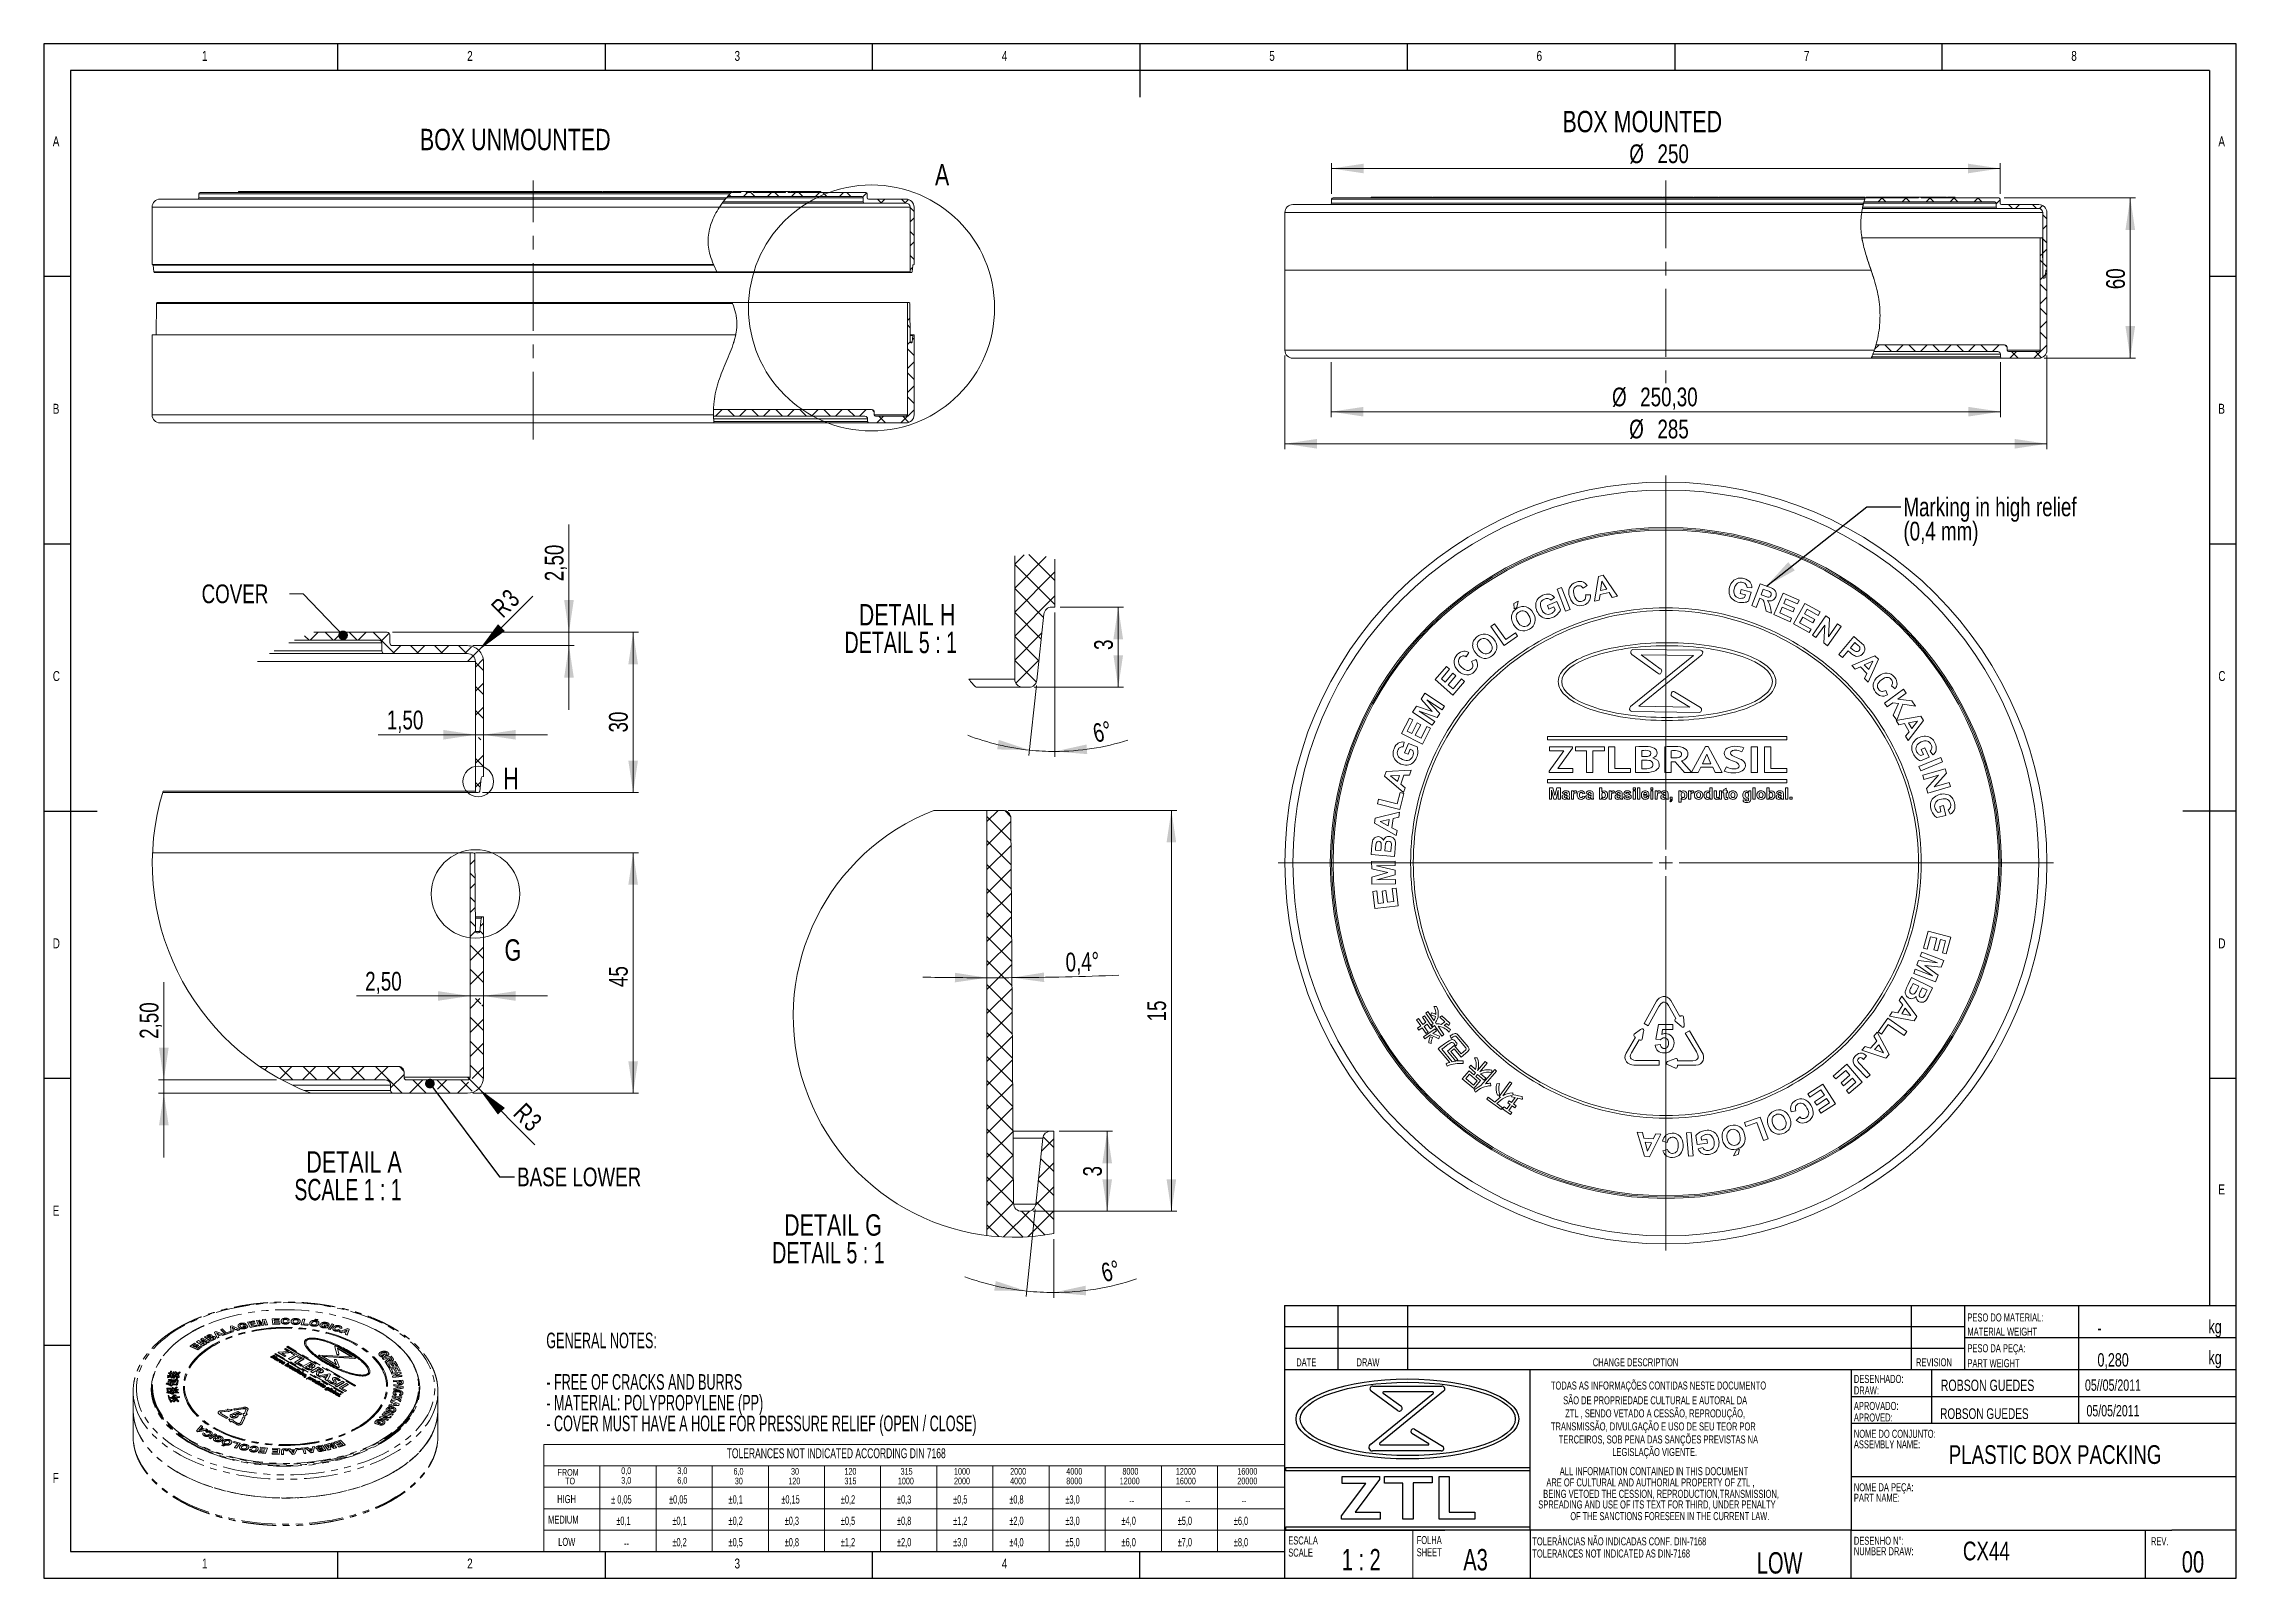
# Model space of a CAD drawing. Header units: millimetres. Extents: x 5 to 415, y 5 to 292.
import ezdxf
from ezdxf.enums import TextEntityAlignment as Align

# ---------------------------------------------------------------- set-up
doc = ezdxf.new("R2010")
doc.units = ezdxf.units.MM
doc.linetypes.add('CENTERX2', pattern=[20.32, 12.7, -2.54, 2.54, -2.54])
doc.linetypes.add('PHANTOM', pattern=[12.7, 6.35, -1.27, 1.27, -1.27, 1.27, -1.27])
doc.layers.add('AM_0', color=179, linetype='Continuous', lineweight=30)
doc.layers.add('AM_BOR', color=7, linetype='Continuous', lineweight=30)
doc.layers.add('FORMAT', color=7, linetype='Continuous')
doc.styles.add('SLDTEXTSTYLE0', font='TXT', dxfattribs={"width": 0.7})
doc.styles.add('SLDTEXTSTYLE1', font='TXT', dxfattribs={"width": 0.665})
doc.styles.add('SLDTEXTSTYLE2', font='TXT', dxfattribs={"width": 0.643617})
doc.styles.add('SLDTEXTSTYLE3', font='TXT', dxfattribs={"width": 0.605})
doc.styles.add('SLDTEXTSTYLE4', font='TXT', dxfattribs={"width": 0.75})
doc.styles.add('SLDTEXTSTYLE5', font='TXT', dxfattribs={"width": 0.681818})
doc.styles.add('SLDTEXTSTYLE6', font='TXT', dxfattribs={"width": 0.6875})
doc.dimstyles.new('SLDDIMSTYLE0', dxfattribs={"dimtxt": 3.5, "dimasz": 6, "dimexe": 0, "dimexo": 0.0625, "dimgap": 0.875, "dimtad": 2, "dimlfac": 2, "dimrnd": 1e-09, "dimzin": 12, "dimdsep": 46, "dimtxsty": 'SLDTEXTSTYLE4', "dimsah": 1, "dimcen": 0.09, "dimadec": 0, "dimazin": 0, "dimtfac": 1, "dimtofl": 0, "dimtmove": 0, "dimatfit": 3, "dimfxl": 0, "dimtolj": 1, "dimtzin": 12, "dimarcsym": 0})
doc.dimstyles.new('SLDDIMSTYLE1', dxfattribs={"dimtxt": 0, "dimasz": 6, "dimexe": 0, "dimexo": 0.0625, "dimgap": 0, "dimtad": 0, "dimtih": 1, "dimtoh": 1, "dimdec": 0, "dimrnd": 1e-09, "dimzin": 0, "dimdsep": 46, "dimtxsty": 'Standard', "dimsah": 1, "dimcen": 0.09, "dimadec": 0, "dimazin": 0, "dimtfac": 6, "dimtdec": 0, "dimtofl": 0, "dimtmove": 0, "dimatfit": 3, "dimfxl": 0, "dimtolj": 1, "dimtzin": 0, "dimarcsym": 0})
doc.dimstyles.new('SLDDIMSTYLE2', dxfattribs={"dimtxt": 3.5, "dimasz": 6, "dimexe": 0, "dimexo": 0.0625, "dimgap": 0.875, "dimtad": 2, "dimrnd": 1e-09, "dimzin": 12, "dimdsep": 46, "dimtxsty": 'SLDTEXTSTYLE4', "dimsah": 1, "dimcen": 0.09, "dimadec": 0, "dimazin": 0, "dimtfac": 1, "dimtofl": 0, "dimtmove": 0, "dimatfit": 3, "dimfxl": 0, "dimtolj": 1, "dimtzin": 12, "dimarcsym": 0})
doc.dimstyles.new('SLDDIMSTYLE3', dxfattribs={"dimtxt": 3.5, "dimasz": 6, "dimexe": 0, "dimexo": 0.0625, "dimgap": 0.875, "dimtad": 2, "dimdec": 0, "dimrnd": 1e-09, "dimzin": 12, "dimdsep": 46, "dimtxsty": 'SLDTEXTSTYLE4', "dimsah": 1, "dimcen": 0.09, "dimadec": 0, "dimazin": 0, "dimtfac": 1, "dimtdec": 0, "dimtofl": 0, "dimtmove": 0, "dimatfit": 3, "dimfxl": 0, "dimtolj": 1, "dimtzin": 12, "dimarcsym": 0})
doc.dimstyles.new('SLDDIMSTYLE4', dxfattribs={"dimtxt": 3.5, "dimasz": 6, "dimexe": 0, "dimexo": 0.0625, "dimgap": 0.875, "dimtad": 2, "dimrnd": 1e-09, "dimzin": 12, "dimdsep": 46, "dimtxsty": 'SLDTEXTSTYLE4', "dimsah": 1, "dimcen": 0.09, "dimadec": 0, "dimazin": 0, "dimtfac": 1, "dimtofl": 0, "dimtmove": 0, "dimatfit": 3, "dimfxl": 0, "dimtolj": 1, "dimtzin": 12, "dimarcsym": 0})
doc.dimstyles.new('SLDDIMSTYLE5', dxfattribs={"dimtxt": 3.5, "dimasz": 6, "dimexe": 0, "dimexo": 0.0625, "dimgap": 0.875, "dimtad": 2, "dimrnd": 1e-09, "dimzin": 12, "dimdsep": 46, "dimtxsty": 'SLDTEXTSTYLE4', "dimsah": 1, "dimcen": 0.09, "dimadec": 0, "dimazin": 0, "dimtfac": 1, "dimtofl": 0, "dimtmove": 0, "dimatfit": 3, "dimfxl": 0, "dimtolj": 1, "dimtzin": 12, "dimarcsym": 0})
doc.dimstyles.new('SLDDIMSTYLE6', dxfattribs={"dimtxt": 0, "dimasz": 1.8, "dimexe": 0, "dimexo": 0.0625, "dimgap": 0, "dimtad": 0, "dimtih": 1, "dimtoh": 1, "dimdec": 0, "dimrnd": 1e-09, "dimzin": 0, "dimdsep": 46, "dimtxsty": 'Standard', "dimblk1": 'DOT', "dimblk2": 'DOT', "dimsah": 1, "dimcen": 0.09, "dimadec": 0, "dimazin": 0, "dimtfac": 1.8, "dimtdec": 0, "dimtofl": 0, "dimtmove": 0, "dimatfit": 3, "dimldrblk": 'DOT', "dimfxl": 0, "dimtolj": 1, "dimtzin": 0, "dimarcsym": 0})
doc.dimstyles.new('SLDDIMSTYLE7', dxfattribs={"dimtxt": 3.5, "dimasz": 6, "dimexe": 0, "dimexo": 0.0625, "dimgap": 0.875, "dimtad": 2, "dimlfac": 0.2, "dimrnd": 1e-09, "dimzin": 12, "dimdsep": 46, "dimtxsty": 'SLDTEXTSTYLE4', "dimsah": 1, "dimcen": 0.09, "dimadec": 0, "dimazin": 0, "dimtfac": 1, "dimtofl": 0, "dimtmove": 0, "dimatfit": 3, "dimfxl": 0, "dimtolj": 1, "dimtzin": 12, "dimarcsym": 0})
doc.dimstyles.new('SLDDIMSTYLE8', dxfattribs={"dimtxt": 3.5, "dimasz": 6, "dimexe": 0, "dimexo": 0.0625, "dimgap": 0.875, "dimtad": 2, "dimdec": 4, "dimlfac": 0.2, "dimzin": 12, "dimdsep": 46, "dimtxsty": 'SLDTEXTSTYLE4', "dimsah": 1, "dimcen": 0.09, "dimazin": 0, "dimtfac": 1, "dimtofl": 0, "dimtmove": 0, "dimatfit": 3, "dimfxl": 0, "dimtolj": 1, "dimtzin": 12, "dimarcsym": 0})
doc.dimstyles.new('SLDDIMSTYLE9', dxfattribs={"dimtxt": 3.5, "dimasz": 6, "dimexe": 0, "dimexo": 0.0625, "dimgap": 0.875, "dimtad": 2, "dimdec": 4, "dimlfac": 0.2, "dimzin": 12, "dimdsep": 46, "dimtxsty": 'SLDTEXTSTYLE4', "dimsah": 1, "dimcen": 0.09, "dimadec": 1, "dimazin": 0, "dimtfac": 1, "dimtdec": 1, "dimtofl": 0, "dimtmove": 0, "dimatfit": 3, "dimfxl": 0, "dimtolj": 1, "dimtzin": 12, "dimarcsym": 0})

msp = doc.modelspace()

# ---------------------------------------------------------------- texts
at = {"color": 7, "linetype": 'Continuous', "lineweight": 0, "attachment_point": 1, "style": 'SLDTEXTSTYLE4'}
for s, insert, char_height in [('1', (34.58333, 290.66802), 1.85208), ('2', (84.16667, 290.66802), 1.85208), ('3', (134.16667, 290.66802), 1.85208), ('4', (184.16667, 290.66802), 1.85208), ('5', (234.16667, 290.66802), 1.85208), ('6', (284.16667, 290.66802), 1.85208), ('7', (334.16667, 290.66802), 1.85208), ('8', (384.16667, 290.66802), 1.85208), ('BOX MOUNTED', (288.9995, 279.46615), 4), ('BOX UNMOUNTED', (75.33041, 276.10181), 4), ('A', (6.66667, 274.66802), 1.85208), ('A', (411.66667, 274.66802), 1.85208), ('A', (171.65237, 269.50452), 4), ('B', (6.66667, 224.66802), 1.85208), ('B', (411.66667, 224.66802), 1.85208), ('COVER', (34.5019, 190.87574), 3.5), ('C', (6.66667, 174.66802), 1.85208), ('C', (411.66667, 174.66802), 1.85208), ('H', (90.916, 156.57649), 4), ('D', (6.66667, 124.66802), 1.85208), ('G', (91.15607, 124.49915), 4), ('D', (411.66667, 124.66802), 1.85208), ('BASE LOWER', (93.50782, 81.80409), 3.5), ('E', (411.66667, 78.63714), 1.85208), ('E', (6.66667, 74.66802), 1.85208), ('PLASTIC BOX PACKING', (361.23673, 29.86887), 3.5), ('F', (6.66667, 24.66802), 1.85208), ('1', (34.58333, 8.66802), 1.85208), ('2', (84.16667, 8.66802), 1.85208), ('3', (134.16667, 8.66802), 1.85208), ('4', (184.16667, 8.66802), 1.85208)]:
    msp.add_mtext(s, dxfattribs=dict(at, insert=insert, char_height=char_height))
at = {"layer": 'FORMAT', "insert": (363.892, 11.83764), "char_height": 3.5, "attachment_point": 1, "style": 'SLDTEXTSTYLE4'}
msp.add_mtext('CX44', dxfattribs=at)

# ---------------------------------------------------------------- blocks, each defined once
blk = doc.blocks.new('SW_NOTE_0')
at = {"layer": 'AM_0', "color": 0, "char_height": 1.25, "attachment_point": 1, "rotation": 90, "style": 'SLDTEXTSTYLE2'}
for s, insert in [('FROM', (-1.61, 0)), ('TO', (0, 1.42))]:
    blk.add_mtext(s, dxfattribs=dict(at, insert=insert))
blk = doc.blocks.new('SW_NOTE_1')
at = {"layer": 'AM_0', "color": 0, "char_height": 1.25, "attachment_point": 1, "rotation": 90, "style": 'SLDTEXTSTYLE2'}
for s, insert in [('0,0', (-1.61, 0)), ('3,0', (0.19, 0))]:
    blk.add_mtext(s, dxfattribs=dict(at, insert=insert))
blk = doc.blocks.new('SW_NOTE_2')
at = {"layer": 'AM_0', "color": 0, "char_height": 1.25, "attachment_point": 1, "rotation": 90, "style": 'SLDTEXTSTYLE2'}
for s, insert in [('3,0', (-1.61, 0)), ('6,0', (0.19, 0))]:
    blk.add_mtext(s, dxfattribs=dict(at, insert=insert))
blk = doc.blocks.new('SW_NOTE_3')
at = {"layer": 'AM_0', "color": 0, "char_height": 1.25, "attachment_point": 1, "rotation": 90, "style": 'SLDTEXTSTYLE2'}
for s, insert in [('6,0', (-1.61, 0)), ('30', (0.19, 0.25))]:
    blk.add_mtext(s, dxfattribs=dict(at, insert=insert))
blk = doc.blocks.new('SW_NOTE_4')
at = {"layer": 'AM_0', "color": 0, "char_height": 1.25, "attachment_point": 1, "rotation": 90, "style": 'SLDTEXTSTYLE2'}
for s, insert in [('30', (-1.61, 0)), ('120', (0.19, -0.51))]:
    blk.add_mtext(s, dxfattribs=dict(at, insert=insert))
blk = doc.blocks.new('SW_NOTE_5')
at = {"layer": 'AM_0', "color": 0, "char_height": 1.25, "attachment_point": 1, "rotation": 90, "style": 'SLDTEXTSTYLE2'}
for s, insert in [('120', (-1.61, 0)), ('315', (0.19, 0))]:
    blk.add_mtext(s, dxfattribs=dict(at, insert=insert))
blk = doc.blocks.new('SW_NOTE_6')
at = {"layer": 'AM_0', "color": 0, "char_height": 1.25, "attachment_point": 1, "rotation": 90, "style": 'SLDTEXTSTYLE2'}
for s, insert in [('315', (-1.61, 0)), ('1000', (0.19, -0.51))]:
    blk.add_mtext(s, dxfattribs=dict(at, insert=insert))
blk = doc.blocks.new('SW_NOTE_7')
at = {"layer": 'AM_0', "color": 0, "char_height": 1.25, "attachment_point": 1, "rotation": 90, "style": 'SLDTEXTSTYLE2'}
for s, insert in [('1000', (-1.61, 0)), ('2000', (0.19, 0))]:
    blk.add_mtext(s, dxfattribs=dict(at, insert=insert))
blk = doc.blocks.new('SW_NOTE_8')
at = {"layer": 'AM_0', "color": 0, "char_height": 1.25, "attachment_point": 1, "rotation": 90, "style": 'SLDTEXTSTYLE2'}
for s, insert in [('2000', (-1.61, 0)), ('4000', (0.19, 0))]:
    blk.add_mtext(s, dxfattribs=dict(at, insert=insert))
blk = doc.blocks.new('SW_NOTE_9')
at = {"layer": 'AM_0', "color": 0, "char_height": 1.25, "attachment_point": 1, "rotation": 90, "style": 'SLDTEXTSTYLE2'}
for s, insert in [('4000', (-1.61, 0)), ('8000', (0.19, 0))]:
    blk.add_mtext(s, dxfattribs=dict(at, insert=insert))
blk = doc.blocks.new('SW_NOTE_10')
at = {"layer": 'AM_0', "color": 0, "char_height": 1.25, "attachment_point": 1, "rotation": 90, "style": 'SLDTEXTSTYLE2'}
for s, insert in [('8000', (-1.61, 0)), ('12000', (0.19, -0.51))]:
    blk.add_mtext(s, dxfattribs=dict(at, insert=insert))
blk = doc.blocks.new('SW_NOTE_11')
at = {"layer": 'AM_0', "color": 0, "char_height": 1.25, "attachment_point": 1, "rotation": 90, "style": 'SLDTEXTSTYLE2'}
for s, insert in [('12000', (-1.61, 0)), ('16000', (0.19, 0))]:
    blk.add_mtext(s, dxfattribs=dict(at, insert=insert))
blk = doc.blocks.new('SW_NOTE_12')
at = {"layer": 'AM_0', "color": 0, "char_height": 1.25, "attachment_point": 1, "rotation": 90, "style": 'SLDTEXTSTYLE2'}
for s, insert in [('16000', (-1.61, 0)), ('20000', (0.19, 0))]:
    blk.add_mtext(s, dxfattribs=dict(at, insert=insert))
blk = doc.blocks.new('Bloco Tab_Tol_DIN_7168 ENGLISH')
at = {"color": 135, "linetype": 'Continuous', "lineweight": 15}
blk.add_line((-0.72, -137.82), (-0.72, 0.68), dxfattribs=at)
at = {"layer": 'AM_0', "color": 135, "lineweight": 15}
for p, q in [((-20.72, -137.82), (-20.72, 0.68)), ((-20.72, 0.68), (-0.72, 0.68)), ((-16.72, -137.82), (-16.72, 0.68)), ((-12.72, 0.68), (-12.72, -137.82)), ((-8.72, 0.68), (-8.72, -137.82)), ((-4.72, -137.82), (-4.72, 0.68)), ((-0.72, -11.82), (-16.72, -11.82)), ((-0.72, -22.32), (-16.72, -22.32)), ((-0.72, -32.82), (-16.72, -32.82)), ((-0.72, -43.32), (-16.72, -43.32)), ((-0.72, -53.82), (-16.72, -53.82)), ((-0.72, -64.32), (-16.72, -64.32)), ((-0.72, -74.82), (-16.72, -74.82)), ((-0.72, -85.32), (-16.72, -85.32)), ((-0.72, -95.82), (-16.72, -95.82)), ((-0.72, -106.32), (-16.72, -106.32)), ((-0.72, -116.82), (-16.72, -116.82)), ((-0.72, -127.32), (-16.72, -127.32)), ((-0.72, -137.82), (-20.72, -137.82))]:
    blk.add_line(p, q, dxfattribs=at)
at = {"layer": 'AM_0', "color": 179}
for name, p in [('SW_NOTE_12', (-14.72, -8.11)), ('SW_NOTE_11', (-14.72, -19.61)), ('SW_NOTE_10', (-14.72, -29.6)), ('SW_NOTE_9', (-14.72, -40.1)), ('SW_NOTE_8', (-14.72, -50.6)), ('SW_NOTE_7', (-14.72, -61.1)), ('SW_NOTE_6', (-14.72, -71.09)), ('SW_NOTE_5', (-14.72, -81.59)), ('SW_NOTE_4', (-14.72, -91.58)), ('SW_NOTE_3', (-14.72, -102.34)), ('SW_NOTE_2', (-14.83, -112.84)), ('SW_NOTE_1', (-14.83, -123.34)), ('SW_NOTE_0', (-14.52, -135.25))]:
    blk.add_blockref(name, p, dxfattribs=at)
at = {"layer": 'AM_0', "attachment_point": 1, "rotation": 90, "style": 'SLDTEXTSTYLE2'}
for s, insert, char_height in [('--', (-11.04, -7.32), 1.55), ('±6,0', (-7.23, -8.76), 1.55), ('±8,0', (-3.23, -8.76), 1.55), ('--', (-11.04, -17.82), 1.55), ('±5,0', (-7.23, -19.26), 1.55), ('±7,0', (-3.23, -19.26), 1.55), ('--', (-11.04, -28.32), 1.55), ('±4,0', (-7.23, -29.76), 1.55), ('±6,0', (-3.23, -29.76), 1.55), ('±3,0', (-11.23, -40.26), 1.55), ('±3,0', (-7.23, -40.26), 1.55), ('±5,0', (-3.23, -40.26), 1.55), ('±0,8', (-11.23, -50.76), 1.55), ('±2,0', (-7.23, -50.76), 1.55), ('±4,0', (-3.23, -50.76), 1.55), ('±0,5', (-11.23, -61.26), 1.55), ('±1,2', (-7.23, -61.26), 1.55), ('±3,0', (-3.23, -61.26), 1.55), ('TOLERANCES NOT INDICATED ACCORDING DIN 7168', (-20.01, -103.61), 1.85), ('±0,3', (-11.23, -71.76), 1.55), ('±0,8', (-7.23, -71.76), 1.55), ('±2,0', (-3.23, -71.76), 1.55), ('±0,2', (-11.23, -82.26), 1.55), ('±0,5', (-7.23, -82.26), 1.55), ('±1,2', (-3.23, -82.26), 1.55), ('±0,15', (-11.23, -93.39), 1.55), ('±0,3', (-7.23, -92.76), 1.55), ('±0,8', (-3.23, -92.76), 1.55), ('±0,1', (-11.23, -103.26), 1.55), ('±0,2', (-7.23, -103.26), 1.55), ('±0,5', (-3.23, -103.26), 1.55), ('±0,05', (-11.23, -114.39), 1.55), ('±0,1', (-7.23, -113.76), 1.55), ('±0,2', (-3.23, -113.76), 1.55), ('± 0,05', (-11.23, -125.21), 1.55), ('±0,1', (-7.23, -124.26), 1.55), ('--', (-3.04, -122.82), 1.55), ('HIGH', (-11.26, -135.31), 1.5), ('MEDIUM', (-7.42, -137.01), 1.5), ('LOW', (-3.26, -135.12), 1.5)]:
    blk.add_mtext(s, dxfattribs=dict(at, insert=insert, char_height=char_height))
blk = doc.blocks.new('Bloco_LEGENDA_ZTL_A4_1')
at = {"color": 135, "linetype": 'Continuous', "lineweight": 15}
blk.add_line((29.58, 1.99), (29.58, -7.01), dxfattribs=at)
at = {"layer": 'AM_BOR', "color": 135}
for p, q in [((5.58, 43.99), (183.58, 43.99)), ((5.58, 43.99), (5.58, -7.01)), ((15.58, 43.99), (15.58, 31.99)), ((28.58, 43.99), (28.58, 31.99)), ((122.83, 43.99), (122.83, 31.99)), ((132.83, 31.99), (132.83, 43.99)), ((154.08, 43.99), (154.08, 37.99)), ((183.58, -7.01), (183.58, 43.99)), ((132.83, 39.99), (5.58, 39.99)), ((132.83, 37.99), (183.58, 37.99)), ((154.08, 37.99), (154.08, 31.99)), ((5.58, 35.99), (132.83, 35.99)), ((5.58, 31.99), (111.58, 31.99)), ((22.12, 28.91), (35.06, 28.91)), ((22.12, 28.91), (35.06, 28.91)), ((51.51, 31.99), (51.51, 1.99)), ((111.58, 31.99), (111.58, 12.99)), ((111.58, 31.99), (183.58, 31.99)), ((126.58, 31.99), (126.58, 21.99)), ((154.08, 31.99), (154.08, 21.99)), ((21.73, 18.03), (33.44, 27.52)), ((26.77, 24.34), (21.8, 27.99)), ((35.37, 27.96), (23.44, 18.21)), ((24.04, 27.56), (27.39, 25.19)), ((33.36, 27.83), (24.11, 27.83)), ((111.58, 26.99), (183.58, 26.99)), ((29.94, 20.84), (35.16, 17.69)), ((111.58, 21.99), (183.58, 21.99)), ((34.92, 16.79), (22.04, 16.79)), ((23.52, 17.92), (32.5, 17.92)), ((32.57, 18.14), (29.45, 20.03)), ((5.86, 13.08), (5.86, 13.69)), ((5.86, 13.69), (51.46, 13.69)), ((51.46, 13.08), (5.86, 13.08)), ((51.46, 13.69), (51.46, 13.08)), ((111.58, 12.99), (111.58, 1.99)), ((16.29, 4.64), (20.79, 10.7)), ((16.36, 10.7), (16.36, 12.03)), ((16.36, 12.03), (23.35, 12.03)), ((20.79, 10.7), (16.36, 10.7)), ((23.35, 11.43), (18.82, 5.3)), ((23.35, 12.03), (23.35, 11.43)), ((24.29, 10.76), (24.29, 12.03)), ((24.29, 12.03), (33.21, 12.03)), ((27.75, 10.76), (24.29, 10.76)), ((27.75, 4.04), (27.75, 10.76)), ((29.65, 10.83), (29.65, 4.04)), ((33.21, 10.83), (29.65, 10.83)), ((33.21, 12.03), (33.21, 10.83)), ((34.51, 4), (34.51, 12.03)), ((34.51, 12.03), (36.38, 12.03)), ((36.38, 12.03), (36.38, 5.3)), ((111.58, 11.99), (183.58, 11.99)), ((16.29, 4.04), (16.29, 4.64)), ((18.82, 5.3), (23.49, 5.3)), ((23.49, 5.3), (23.49, 4.04)), ((36.38, 5.3), (41.2, 5.3)), ((41.2, 5.3), (41.2, 4)), ((5.58, 1.99), (35.58, 1.99)), ((111.58, 1.99), (5.58, 1.99)), ((5.86, 2.59), (51.46, 2.59)), ((5.86, 1.99), (5.86, 2.59)), ((51.46, 1.99), (5.86, 1.99)), ((23.49, 4.04), (16.29, 4.04)), ((29.65, 4.04), (27.75, 4.04)), ((41.2, 4), (34.51, 4)), ((51.46, 2.59), (51.46, 1.99)), ((51.58, 1.99), (51.58, -7.01)), ((111.58, -7.01), (111.58, 1.99)), ((111.58, 1.99), (171.58, 1.99)), ((166.58, 1.99), (166.58, -7.01)), ((183.58, 1.99), (171.58, 1.99)), ((5.58, -7.01), (183.58, -7.01))]:
    blk.add_line(p, q, dxfattribs=at)
for centre, radius, start, end in [((22.1, 28.4), 0.513, 87.7272, 233.7471), ((35.06, 28.38), 0.529, 306.0702, 90), ((24.11, 27.69), 0.144, 90, 242.5235), ((27.09, 24.76), 0.527, 232.4714, 54.7334), ((33.33, 27.66), 0.176, 309.0036, 80.7655), ((29.7, 20.43), 0.475, 58.6682, 238.8052), ((22.04, 17.45), 0.662, 118.1409, 270), ((23.54, 18.09), 0.167, 129.2364, 260.8226), ((32.5, 18.04), 0.12, 270, 54.6545), ((34.91, 17.27), 0.488, 271.9685, 58.9108)]:
    blk.add_arc(centre, radius, start, end, dxfattribs=at)
for centre, major_axis, ratio in [((28.59, 22.77), (-20.82, 0), 0.359907), ((28.66, 22.77), (-20.11, 0), 0.340664)]:
    blk.add_ellipse(centre, major_axis=major_axis, ratio=ratio, dxfattribs=at)
at = {"layer": 'AM_BOR', "attachment_point": 1}
for s, insert, char_height, style in [('PESO DO MATERIAL:', (133.33, 42.5), 1.5, 'SLDTEXTSTYLE0'), ('kg', (178.41, 41.28), 2.5, 'SLDTEXTSTYLE0'), ('MATERIAL WEIGHT', (133.33, 39.84), 1.5, 'SLDTEXTSTYLE0'), ('DATE', (7.8, 34.11), 1.5, 'SLDTEXTSTYLE0'), ('DRAW', (19.07, 34.11), 1.5, 'SLDTEXTSTYLE0'), ('CHANGE DESCRIPTION', (63.26, 34.11), 1.5, 'SLDTEXTSTYLE0'), ('REVISION', (123.71, 34.11), 1.5, 'SLDTEXTSTYLE0'), ('PESO DA PEÇA:', (133.33, 36.74), 1.5, 'SLDTEXTSTYLE0'), ('PART WEIGHT', (133.33, 33.94), 1.5, 'SLDTEXTSTYLE0'), ('kg', (178.41, 35.51), 2.5, 'SLDTEXTSTYLE0'), ('TODAS AS INFORMAÇÕES CONTIDAS NESTE DOCUMENTO', (55.43, 29.77), 1.5, 'SLDTEXTSTYLE0'), ('DESENHADO:', (112.09, 31), 1.5, 'SLDTEXTSTYLE0'), ('DRAW:', (112.09, 28.85), 1.5, 'SLDTEXTSTYLE0'), ('SÃO DE PROPRIEDADE CULTURAL E AUTORAL DA', (57.72, 27), 1.5, 'SLDTEXTSTYLE0'), ('ZTL , SENDO VETADO A CESSÃO, REPRODUÇÃO,', (58.11, 24.56), 1.5, 'SLDTEXTSTYLE0'), ('APROVADO:', (112.09, 25.95), 1.5, 'SLDTEXTSTYLE0'), ('TRANSMISSÃO, DIVULGAÇÃO E USO DE SEU TEOR POR', (55.43, 22.12), 1.5, 'SLDTEXTSTYLE0'), ('APROVED:', (112.09, 23.79), 1.5, 'SLDTEXTSTYLE0'), ('NOME DO CONJUNTO:', (112.09, 20.74), 1.5, 'SLDTEXTSTYLE0'), ('TERCEIROS, SOB PENA DAS SANÇÕES PREVISTAS NA', (56.88, 19.68), 1.5, 'SLDTEXTSTYLE0'), ('LEGISLAÇÃO VIGENTE.', (66.91, 17.33), 1.5, 'SLDTEXTSTYLE0'), ('ASSEMBLY NAME:', (112.09, 18.77), 1.5, 'SLDTEXTSTYLE0'), ('ALL INFORMATION CONTAINED IN THIS DOCUMENT', (57.08, 13.74), 1.5, 'SLDTEXTSTYLE0'), ('BEING VETOED THE CESSION, REPRODUCTION,TRANSMISSION,', (53.99, 9.51), 1.5, 'SLDTEXTSTYLE0'), ('ARE OF CULTURAL AND AUTHORIAL PROPERTY OF ZTL ,', (54.58, 11.65), 1.5, 'SLDTEXTSTYLE0'), ('NOME DA PEÇA:', (112.09, 10.74), 1.5, 'SLDTEXTSTYLE0'), ('PART NAME:', (112.09, 8.77), 1.5, 'SLDTEXTSTYLE0'), ('SPREADING AND USE OF ITS TEXT FOR THIRD, UNDER PENALTY', (53.07, 7.52), 1.5, 'SLDTEXTSTYLE0'), ('OF THE SANCTIONS FORESEEN IN THE CURRENT LAW.', (59.07, 5.34), 1.5, 'SLDTEXTSTYLE1'), ('ESCALA', (6.31, 0.79), 1.5, 'SLDTEXTSTYLE0'), ('FOLHA', (30.33, 0.86), 1.5, 'SLDTEXTSTYLE0'), ('TOLERÂNCIAS NÃO INDICADAS CONF. DIN-7168', (51.95, 0.62), 1.5, 'SLDTEXTSTYLE0'), ('DESENHO N°:', (112.09, 0.74), 1.5, 'SLDTEXTSTYLE0'), ('REV.', (167.65, 0.64), 1.5, 'SLDTEXTSTYLE0'), ('SCALE', (6.31, -1.48), 1.5, 'SLDTEXTSTYLE0'), ('SHEET', (30.33, -1.42), 1.5, 'SLDTEXTSTYLE0'), ('TOLERANCES NOT INDICATED AS DIN-7168', (51.95, -1.65), 1.5, 'SLDTEXTSTYLE0'), ('NUMBER DRAW:', (112.09, -1.23), 1.5, 'SLDTEXTSTYLE0')]:
    blk.add_mtext(s, dxfattribs=dict(at, insert=insert, char_height=char_height, style=style))
at = {"layer": 'AM_BOR', "color": 7, "style": 'SLDTEXTSTYLE0', "width": 0.7}
for tag, height, p in [('DESN.', 2, (128.33, 27)), ('ESCALA', 4, (16.31, -6.76)), ('FOLHA', 4, (39.05, -6.76)), ('NºDESENHO', 3.91, (126, -7.11)), ('REVISÃO', 4, (173.42, -7.16))]:
    blk.add_attdef(tag, text='', height=height, dxfattribs=at).set_placement(p, align=Align.BOTTOM_LEFT)
at = {"layer": 'AM_BOR', "color": 7}
for tag in ['APROV.', 'TOL', 'CONJUNTO', 'DATAAPROV', 'DATADES', 'PESO1', 'PEÇA', 'PESO']:
    blk.add_attdef(tag, (0, 0), '', height=1, dxfattribs=at)
blk = doc.blocks.new('SW_NOTE_13')
at = {"layer": 'AM_0', "color": 0, "char_height": 2.9104, "attachment_point": 1, "style": 'SLDTEXTSTYLE3'}
for s, insert in [('GENERAL NOTES:', (0, 3.75)), ('- FREE OF CRACKS AND BURRS', (0, -4.01)), ('- MATERIAL: POLYPROPYLENE (PP)', (0, -7.89)), ('- COVER MUST HAVE A HOLE FOR PRESSURE RELIEF (OPEN / CLOSE)', (0, -11.77))]:
    blk.add_mtext(s, dxfattribs=dict(at, insert=insert))
blk = doc.blocks.new('Bloco2')
at = {"layer": 'AM_0', "color": 179}
blk.add_blockref('SW_NOTE_13', (3.69, 13.68), dxfattribs=at)
blk = doc.blocks.new('SW_HATCH_0')
at = {"color": 0, "linetype": 'Continuous', "lineweight": 0}
for p, q in [((0, 0), (0.75, 0.75)), ((1.44, 0), (0.69, 0.75)), ((4.49, 0), (5.24, 0.75)), ((5.93, 0), (5.18, 0.75)), ((8.98, 0), (9.73, 0.75)), ((10.42, 0), (9.67, 0.75)), ((13.47, 0), (14.22, 0.75)), ((14.91, 0), (14.16, 0.75)), ((17.96, 0), (18.71, 0.75)), ((19.4, 0), (18.65, 0.75)), ((22.06, -0.39), (22.81, 0.36)), ((25.14, -1.25), (24.39, -0.5)), ((25.69, -1.25), (26.44, -0.5)), ((29.63, -1.25), (28.88, -0.5)), ((30.17, -1.26), (30.76, -0.67)), ((31.56, -3.18), (30.81, -2.43)), ((30.75, -6.86), (30.65, -6.76)), ((30.81, -5.11), (31.56, -4.36)), ((31.56, -7.67), (30.81, -6.92)), ((30.78, -9.63), (30.31, -10.1)), ((30.79, -11.39), (30.31, -10.91)), ((30.81, -9.6), (31.56, -8.85)), ((31.56, -12.16), (30.81, -11.41)), ((30.81, -14.09), (30.31, -14.59)), ((31.56, -16.65), (30.31, -15.4)), ((30.81, -14.09), (31.27, -13.63)), ((31.56, -13.34), (31.27, -13.63)), ((31.56, -17.83), (30.31, -19.08)), ((31.56, -21.14), (30.31, -19.89)), ((31.56, -22.32), (30.31, -23.57)), ((31.56, -25.63), (30.31, -24.38)), ((0.19, -26.75), (-0.64, -27.58)), ((2.5, -28), (1.25, -26.75)), ((4.68, -26.75), (3.43, -28)), ((6.99, -28), (5.74, -26.75)), ((9.17, -26.75), (7.92, -28)), ((11.48, -28), (10.23, -26.75)), ((13.66, -26.75), (12.41, -28)), ((15.97, -28), (14.72, -26.75)), ((18.15, -26.75), (16.9, -28)), ((20.46, -28), (19.21, -26.75)), ((22.64, -26.75), (21.39, -28)), ((24.13, -27.18), (23.71, -26.76)), ((25.88, -28), (24.63, -29.25)), ((26.2, -29.25), (24.95, -28)), ((31.56, -26.81), (29.12, -29.25)), ((30.59, -29.15), (29.44, -28))]:
    blk.add_line(p, q, dxfattribs=at)
blk = doc.blocks.new('*D19')
at = {"color": 7, "linetype": 'Continuous', "lineweight": 0}
for p, q in [((371.59, 263.19), (396.2, 263.19)), ((395.2, 263.19), (395.2, 233.19)), ((379.09, 233.19), (396.2, 233.19))]:
    blk.add_line(p, q, dxfattribs=at)
for points in [[(395.2, 263.19), (394.3, 257.19), (396.1, 257.19)], [(395.2, 233.19), (396.1, 239.19), (394.3, 239.19)]]:
    blk.add_solid(points, dxfattribs=at)
at = {"color": 7, "linetype": 'Continuous', "lineweight": 0, "insert": (390.69, 246.1), "char_height": 3.5, "attachment_point": 1, "rotation": 90, "style": 'SLDTEXTSTYLE4'}
blk.add_mtext('60', dxfattribs=at)
blk = doc.blocks.new('*D20')
at = {"color": 7, "linetype": 'Continuous', "lineweight": 0}
for p, q in [((237.09, 233.69), (237.09, 216.19)), ((379.59, 233.69), (379.59, 216.19)), ((379.59, 217.19), (237.09, 217.19))]:
    blk.add_line(p, q, dxfattribs=at)
for points in [[(237.09, 217.19), (243.09, 216.29), (243.09, 218.09)], [(379.59, 217.19), (373.59, 218.09), (373.59, 216.29)]]:
    blk.add_solid(points, dxfattribs=at)
at = {"color": 7, "linetype": 'Continuous', "lineweight": 0, "char_height": 3.5, "attachment_point": 1, "style": 'SLDTEXTSTYLE4'}
for s, insert in [('%%c', (301.49, 221.7)), ('285', (306.77, 221.7))]:
    blk.add_mtext(s, dxfattribs=dict(at, insert=insert))
blk = doc.blocks.new('*D21')
at = {"color": 7, "linetype": 'Continuous', "lineweight": 0}
for p, q in [((245.77, 232.44), (245.77, 222.19)), ((370.92, 232.44), (370.92, 222.19)), ((370.92, 223.19), (245.77, 223.19))]:
    blk.add_line(p, q, dxfattribs=at)
for points in [[(245.77, 223.19), (251.77, 222.29), (251.77, 224.09)], [(370.92, 223.19), (364.92, 224.09), (364.92, 222.29)]]:
    blk.add_solid(points, dxfattribs=at)
at = {"color": 7, "linetype": 'Continuous', "lineweight": 0, "char_height": 3.5, "attachment_point": 1, "style": 'SLDTEXTSTYLE4'}
for s, insert in [('%%c', (298.28, 227.7)), ('250,30', (303.55, 227.7))]:
    blk.add_mtext(s, dxfattribs=dict(at, insert=insert))
blk = doc.blocks.new('*D22')
at = {"color": 7, "linetype": 'Continuous', "lineweight": 0}
for p, q in [((245.84, 263.94), (245.84, 269.68)), ((370.84, 268.68), (245.84, 268.68)), ((370.84, 263.94), (370.84, 269.68))]:
    blk.add_line(p, q, dxfattribs=at)
for points in [[(245.84, 268.68), (251.84, 267.78), (251.84, 269.58)], [(370.84, 268.68), (364.84, 269.58), (364.84, 267.78)]]:
    blk.add_solid(points, dxfattribs=at)
at = {"color": 7, "linetype": 'Continuous', "lineweight": 0, "char_height": 3.5, "attachment_point": 1, "style": 'SLDTEXTSTYLE4'}
for s, insert in [('%%c', (301.51, 273.19)), ('250', (306.79, 273.19))]:
    blk.add_mtext(s, dxfattribs=dict(at, insert=insert))
blk = doc.blocks.new('SW_HATCH_1')
at = {"color": 0, "linetype": 'Continuous', "lineweight": 0}
for p, q in [((-2.35, 0), (-2.67, 0.33)), ((0, 0), (0.75, 0.75)), ((2.14, 0), (1.29, 0.85)), ((4.49, 0), (5.24, 0.75)), ((6.63, 0), (5.88, 0.75)), ((8.98, 0), (9.73, 0.75)), ((11.12, 0), (10.37, 0.75)), ((13.47, 0), (14.22, 0.75)), ((15.61, 0), (14.86, 0.75)), ((17.96, 0), (18.71, 0.75)), ((20.1, 0), (19.35, 0.75)), ((22.36, -0.09), (23.11, 0.66)), ((25.84, -1.25), (25.09, -0.5)), ((25.69, -1.25), (26.44, -0.5)), ((30.33, -1.25), (29.58, -0.5)), ((30.18, -1.25), (30.86, -0.57)), ((31.91, -2.83), (31.16, -2.08)), ((31.16, -4.76), (31.91, -4.01)), ((31.91, -7.32), (31.16, -6.57)), ((31.16, -9.25), (31.91, -8.5)), ((31.91, -11.81), (31.16, -11.06)), ((31.16, -13.74), (31.67, -13.23)), ((31.1, -19.98), (31, -19.87)), ((30.66, -23.22), (31.13, -22.75)), ((31.14, -24.51), (30.66, -24.03)), ((30.66, -27.71), (31.16, -27.21)), ((31.91, -29.77), (30.66, -28.52)), ((31.63, -26.75), (31.91, -26.46)), ((30.66, -32.2), (31.91, -30.95)), ((31.91, -34.26), (30.66, -33.01)), ((30.66, -36.69), (31.91, -35.44)), ((-5.2, -41.12), (-3.95, -39.87)), ((-1.64, -41.12), (-2.89, -39.87)), ((-0.71, -41.12), (0.54, -39.87)), ((2.85, -41.12), (1.6, -39.87)), ((3.78, -41.12), (5.03, -39.87)), ((7.34, -41.12), (6.09, -39.87)), ((8.27, -41.12), (9.52, -39.87)), ((11.83, -41.12), (10.58, -39.87)), ((12.76, -41.12), (14.01, -39.87)), ((16.32, -41.12), (15.07, -39.87)), ((17.25, -41.12), (18.5, -39.87)), ((20.81, -41.12), (19.56, -39.87)), ((21.74, -41.12), (22.99, -39.87)), ((24.48, -40.3), (24.06, -39.87)), ((29.47, -42.37), (31.91, -39.93)), ((31.91, -38.75), (30.66, -37.5)), ((24.98, -42.37), (26.23, -41.12)), ((26.55, -42.37), (25.3, -41.12)), ((30.94, -42.27), (29.79, -41.12))]:
    blk.add_line(p, q, dxfattribs=at)
blk = doc.blocks.new('SW_NOTE_14')
at = {"color": 0, "linetype": 'Continuous', "lineweight": 0, "char_height": 3.5, "attachment_point": 1, "style": 'SLDTEXTSTYLE4'}
for s, insert in [('Marking in high relief ', (0.5, 1.74)), ('(0,4 mm)', (0.5, -2.79))]:
    blk.add_mtext(s, dxfattribs=dict(at, insert=insert))
blk = doc.blocks.new('SW_CENTERMARKSYMBOL_0')
at = {"color": 0, "linetype": 'Continuous', "lineweight": 0}
for p, q in [((0, 2.5), (0, 72.5)), ((-2.5, 0), (-72.5, 0)), ((0, 0), (-1.25, 0)), ((0, 0), (0, 1.25)), ((0, 0), (0, -1.25)), ((0, 0), (1.25, 0)), ((2.5, 0), (72.5, 0)), ((0, -2.5), (0, -72.5))]:
    blk.add_line(p, q, dxfattribs=at)
blk = doc.blocks.new('SW_HATCH_2')
at = {"color": 0, "linetype": 'Continuous', "lineweight": 0}
for p, q in [((-0.2, 0), (-1.04, 0.84)), ((0, 0), (1.5, 1.5)), ((4.29, 0), (2.79, 1.5)), ((4.49, 0), (5.43, 0.94)), ((8.78, 0), (7.28, 1.5)), ((8.98, 0), (10.48, 1.5)), ((15.77, -2.5), (11.77, 1.5)), ((13.28, -0.19), (14.78, 1.31)), ((15.46, -2.5), (16.96, -1)), ((20.26, -2.5), (18.76, -1)), ((19.95, -2.5), (21.45, -1)), ((24.75, -2.5), (23.25, -1)), ((24.44, -2.5), (25.94, -1)), ((29.24, -2.5), (27.74, -1)), ((28.93, -2.5), (30.18, -1.25)), ((30.89, -5.03), (32.36, -3.56)), ((32.39, -5.65), (30.89, -4.15)), ((30.89, -9.52), (32.39, -8.02)), ((32.39, -10.14), (30.89, -8.64)), ((30.89, -14.01), (32.39, -12.51)), ((32.39, -14.63), (30.89, -13.13)), ((31.89, -18.62), (31.45, -18.18)), ((30.89, -22.99), (32.39, -21.49)), ((32.39, -23.61), (30.89, -22.11)), ((30.89, -27.48), (31.9, -26.47)), ((31.79, -27.51), (30.89, -26.6)), ((30.78, -39.96), (30.57, -39.75)), ((29.89, -41.95), (30.8, -41.05)), ((30.82, -44.49), (29.89, -43.56)), ((29.89, -46.44), (30.83, -45.51)), ((30.85, -49.01), (29.89, -48.05)), ((29.89, -50.93), (30.86, -49.97)), ((30.88, -53.54), (29.89, -52.54)), ((31.82, -53.49), (32.39, -52.92)), ((29.89, -55.42), (30.89, -54.42)), ((32.39, -59.53), (29.89, -57.03)), ((32.39, -55.04), (31.73, -54.38)), ((29.89, -59.91), (32.39, -57.41)), ((32.39, -64.02), (29.89, -61.52)), ((29.89, -64.4), (32.39, -61.9)), ((29.89, -68.89), (31.74, -67.04)), ((31.89, -68.01), (30.92, -67.04)), ((32.39, -68.51), (32.07, -68.19)), ((32.39, -73), (29.89, -70.5)), ((29.89, -73.38), (32.39, -70.88)), ((32.39, -77.49), (29.89, -74.99)), ((29.89, -77.87), (32.39, -75.37)), ((-8.5, -80.34), (-7.9, -79.74)), ((-3.28, -82.24), (-5.78, -79.74)), ((-5.69, -82.02), (-3.41, -79.74)), ((-1.42, -82.24), (1.08, -79.74)), ((1.21, -82.24), (-1.29, -79.74)), ((3.07, -82.24), (5.57, -79.74)), ((5.7, -82.24), (3.2, -79.74)), ((7.56, -82.24), (10.06, -79.74)), ((10.19, -82.24), (7.69, -79.74)), ((12.05, -82.24), (14.55, -79.74)), ((17.18, -84.74), (12.18, -79.74)), ((15.04, -83.74), (17.54, -81.24)), ((17.53, -80.59), (16.68, -79.75)), ((32.38, -81.98), (29.89, -79.48)), ((30.31, -81.95), (32.39, -79.86)), ((18.54, -84.74), (21.04, -82.24)), ((21.67, -84.74), (19.17, -82.24)), ((23.03, -84.74), (23.08, -84.69)), ((26.16, -84.74), (23.66, -82.24)), ((23.79, -83.97), (25.53, -82.24)), ((27.52, -84.74), (29.6, -82.65)), ((30.29, -84.37), (28.15, -82.24))]:
    blk.add_line(p, q, dxfattribs=at)
blk = doc.blocks.new('*D27')
at = {"color": 7, "linetype": 'Continuous', "lineweight": 0}
for p, q in [((70.21, 181.94), (116.21, 181.94)), ((115.21, 151.94), (115.21, 181.94)), ((87.01, 151.94), (116.21, 151.94))]:
    blk.add_line(p, q, dxfattribs=at)
for points in [[(115.21, 181.94), (114.31, 175.94), (116.11, 175.94)], [(115.21, 151.94), (116.11, 157.94), (114.31, 157.94)]]:
    blk.add_solid(points, dxfattribs=at)
at = {"color": 7, "linetype": 'Continuous', "lineweight": 0, "insert": (110.69, 163.19), "char_height": 3.5, "attachment_point": 1, "rotation": 90, "style": 'SLDTEXTSTYLE4'}
blk.add_mtext('30', dxfattribs=at)
blk = doc.blocks.new('*D28')
at = {"color": 7, "linetype": 'Continuous', "lineweight": 0}
for p, q in [((85.71, 140.7), (116.21, 140.7)), ((115.21, 140.7), (115.21, 95.7)), ((85.21, 95.7), (116.21, 95.7))]:
    blk.add_line(p, q, dxfattribs=at)
for points in [[(115.21, 140.7), (114.31, 134.7), (116.11, 134.7)], [(115.21, 95.7), (116.11, 101.7), (114.31, 101.7)]]:
    blk.add_solid(points, dxfattribs=at)
at = {"color": 7, "linetype": 'Continuous', "lineweight": 0, "insert": (110.69, 115.58), "char_height": 3.5, "attachment_point": 1, "rotation": 90, "style": 'SLDTEXTSTYLE4'}
blk.add_mtext('45', dxfattribs=at)
blk = doc.blocks.new('*D29')
at = {"color": 7, "linetype": 'Continuous', "lineweight": 0}
for p, q in [((27.44, 98.2), (27.44, 116.51)), ((48.52, 98.2), (26.44, 98.2)), ((69.36, 95.7), (26.44, 95.7)), ((27.44, 95.7), (27.44, 98.2)), ((27.44, 95.7), (27.44, 83.7))]:
    blk.add_line(p, q, dxfattribs=at)
for points in [[(27.44, 98.2), (28.34, 104.2), (26.54, 104.2)], [(27.44, 95.7), (26.54, 89.7), (28.34, 89.7)]]:
    blk.add_solid(points, dxfattribs=at)
at = {"color": 7, "linetype": 'Continuous', "lineweight": 0, "insert": (22.93, 105.88), "char_height": 3.5, "attachment_point": 1, "rotation": 90, "style": 'SLDTEXTSTYLE4'}
blk.add_mtext('2,50', dxfattribs=at)
blk = doc.blocks.new('*D30')
at = {"color": 7, "linetype": 'Continuous', "lineweight": 0}
for p, q in [((84.71, 113.9), (63.5, 113.9)), ((84.71, 113.9), (87.21, 113.9)), ((87.21, 113.9), (99.21, 113.9))]:
    blk.add_line(p, q, dxfattribs=at)
for points in [[(84.71, 113.9), (78.71, 114.8), (78.71, 113)], [(87.21, 113.9), (93.21, 113), (93.21, 114.8)]]:
    blk.add_solid(points, dxfattribs=at)
at = {"color": 7, "linetype": 'Continuous', "lineweight": 0, "insert": (65.09, 118.41), "char_height": 3.5, "attachment_point": 1, "style": 'SLDTEXTSTYLE4'}
blk.add_mtext('2,50', dxfattribs=at)
blk = doc.blocks.new('*D31')
at = {"color": 7, "linetype": 'Continuous', "lineweight": 0}
for q in [(84.21, 98.7), (96.84, 86.07)]:
    blk.add_line((86.33, 96.58), q, dxfattribs=at)
blk.add_solid([(86.33, 96.58), (89.93, 91.7), (91.21, 92.97)], dxfattribs=at)
at = {"color": 7, "linetype": 'Continuous', "lineweight": 0, "char_height": 3.5, "attachment_point": 1, "rotation": 315, "style": 'SLDTEXTSTYLE4'}
for s, insert in [('R', (95.04, 94.17)), ('3', (97.04, 92.17))]:
    blk.add_mtext(s, dxfattribs=dict(at, insert=insert))
blk = doc.blocks.new('*D32')
at = {"color": 7, "linetype": 'Continuous', "lineweight": 0}
for p, q in [((85.71, 162.76), (67.55, 162.76)), ((87.21, 162.76), (85.71, 162.76)), ((87.21, 162.76), (99.21, 162.76))]:
    blk.add_line(p, q, dxfattribs=at)
for points in [[(85.71, 162.76), (79.71, 163.66), (79.71, 161.86)], [(87.21, 162.76), (93.21, 161.86), (93.21, 163.66)]]:
    blk.add_solid(points, dxfattribs=at)
at = {"color": 7, "linetype": 'Continuous', "lineweight": 0, "insert": (69.14, 167.27), "char_height": 3.5, "attachment_point": 1, "style": 'SLDTEXTSTYLE4'}
blk.add_mtext('1,50', dxfattribs=at)
blk = doc.blocks.new('*D33')
at = {"color": 7, "linetype": 'Continuous', "lineweight": 0}
for p, q in [((103.21, 181.94), (103.21, 202.11)), ((70.21, 181.94), (104.21, 181.94)), ((103.21, 181.94), (103.21, 179.44)), ((85.21, 179.44), (104.21, 179.44)), ((103.21, 179.44), (103.21, 167.44))]:
    blk.add_line(p, q, dxfattribs=at)
for points in [[(103.21, 181.94), (104.11, 187.94), (102.31, 187.94)], [(103.21, 179.44), (102.31, 173.44), (104.11, 173.44)]]:
    blk.add_solid(points, dxfattribs=at)
at = {"color": 7, "linetype": 'Continuous', "lineweight": 0, "insert": (98.69, 191.48), "char_height": 3.5, "attachment_point": 1, "rotation": 90, "style": 'SLDTEXTSTYLE4'}
blk.add_mtext('2,50', dxfattribs=at)
blk = doc.blocks.new('*D34')
at = {"color": 7, "linetype": 'Continuous', "lineweight": 0}
for q in [(96.47, 188.7), (84.21, 176.44)]:
    blk.add_line((86.33, 178.56), q, dxfattribs=at)
blk.add_solid([(86.33, 178.56), (91.21, 182.17), (89.93, 183.44)], dxfattribs=at)
at = {"color": 7, "linetype": 'Continuous', "lineweight": 0, "char_height": 3.5, "attachment_point": 1, "rotation": 45, "style": 'SLDTEXTSTYLE4'}
for s, insert in [('3', (90.37, 188.9)), ('R', (88.37, 186.9))]:
    blk.add_mtext(s, dxfattribs=dict(at, insert=insert))
blk = doc.blocks.new('SW_NOTE_15')
at = {"color": 0, "linetype": 'Continuous', "lineweight": 0, "char_height": 4, "attachment_point": 1}
for s, insert, style in [('DETAIL A ', (0, 5.16), 'SLDTEXTSTYLE4'), ('SCALE 1 : 1', (-2.24, -0.02), 'SLDTEXTSTYLE5')]:
    blk.add_mtext(s, dxfattribs=dict(at, insert=insert, style=style))
blk = doc.blocks.new('_DOT')
at = {"color": 0, "linetype": 'ByBlock', "lineweight": -2}
blk.add_line((-0.5, 0), (-1, 0), dxfattribs=at)
at = {"color": 0, "linetype": 'ByBlock', "const_width": 0.5}
blk.add_lwpolyline([(-0.25, 0, 1), (0.25, 0, 1)], format="xyb", close=True, dxfattribs=at)
blk = doc.blocks.new('SW_HATCH_3')
at = {"color": 0, "linetype": 'Continuous', "lineweight": 0}
for p, q in [((0, 0), (1.74, 1.74)), ((0, -4.49), (5.89, 1.4)), ((7.5, -3.11), (2.63, 1.77)), ((7.5, -7.6), (0, -0.1)), ((0, -8.98), (7.5, -1.48)), ((5.38, -9.97), (0, -4.59)), ((0, -13.47), (7.5, -5.97)), ((4.95, -14.03), (0, -9.08)), ((0, -17.96), (5.07, -12.89)), ((4.52, -18.09), (0, -13.57)), ((4.04, -22.11), (0, -18.06)), ((0.18, -22.27), (4.54, -17.91))]:
    blk.add_line(p, q, dxfattribs=at)
blk = doc.blocks.new('*D38')
at = {"color": 7, "linetype": 'Continuous', "lineweight": 0}
for p, q in [((195.08, 186.64), (206.93, 186.64)), ((205.93, 171.64), (205.93, 186.64)), ((190.23, 171.64), (206.93, 171.64))]:
    blk.add_line(p, q, dxfattribs=at)
for points in [[(205.93, 186.64), (205.03, 180.64), (206.83, 180.64)], [(205.93, 171.64), (206.83, 177.64), (205.03, 177.64)]]:
    blk.add_solid(points, dxfattribs=at)
at = {"color": 7, "linetype": 'Continuous', "lineweight": 0, "insert": (201.42, 178.62), "char_height": 3.5, "attachment_point": 1, "rotation": 90, "style": 'SLDTEXTSTYLE4'}
blk.add_mtext('3', dxfattribs=at)
blk = doc.blocks.new('*D39')
at = {"color": 7, "linetype": 'Continuous', "lineweight": 0}
for p, q in [((194.08, 185.64), (194.08, 158.64)), ((190.62, 171.99), (189.24, 158.9))]:
    blk.add_line(p, q, dxfattribs=at)
for start, end in [(248.9418, 264), (270, 287.567), (264, 270)]:
    blk.add_arc((194.08, 204.94), 45.3, start, end, dxfattribs=at)
for points in [[(189.35, 159.89), (183.58, 161.8), (183.28, 160.02)], [(194.08, 159.64), (200.13, 159.14), (200.01, 160.94)]]:
    blk.add_solid(points, dxfattribs=at)
at = {"color": 7, "linetype": 'Continuous', "lineweight": 0, "insert": (200.91, 164.67), "char_height": 3.5, "attachment_point": 1, "rotation": 12.7542, "style": 'SLDTEXTSTYLE4'}
blk.add_mtext('6°', dxfattribs=at)
blk = doc.blocks.new('SW_NOTE_16')
at = {"color": 0, "linetype": 'Continuous', "lineweight": 0, "char_height": 4, "attachment_point": 1}
for s, insert, style in [('DETAIL H ', (0, 5.16), 'SLDTEXTSTYLE4'), ('DETAIL 5 : 1', (-2.67, -0.02), 'SLDTEXTSTYLE6')]:
    blk.add_mtext(s, dxfattribs=dict(at, insert=insert, style=style))
blk = doc.blocks.new('SW_HATCH_4')
at = {"color": 0, "linetype": 'Continuous', "lineweight": 0}
for p, q in [((0, 0), (2.09, 2.09)), ((4.52, -3.6), (0, 0.92)), ((0, -4.49), (4.49, 0)), ((4.44, 0.97), (3.37, 2.04)), ((4.55, -8.12), (0, -3.57)), ((0, -8.98), (4.52, -4.46)), ((4.58, -12.64), (0, -8.06)), ((0, -13.47), (4.55, -8.92)), ((4.61, -17.16), (0, -12.55)), ((0, -17.96), (4.58, -13.38)), ((4.64, -21.68), (0, -17.04)), ((0, -22.45), (4.62, -17.84)), ((4.67, -26.2), (0, -21.53)), ((0, -26.94), (4.65, -22.29)), ((4.71, -30.73), (0, -26.02)), ((0, -31.43), (4.68, -26.75)), ((4.74, -35.25), (0, -30.51)), ((0, -35.92), (4.71, -31.21)), ((4.77, -39.77), (0, -35)), ((0, -40.41), (4.74, -35.67)), ((4.8, -44.29), (0, -39.49)), ((0, -44.9), (4.77, -40.13)), ((4.83, -48.81), (0, -43.98)), ((0, -49.39), (4.8, -44.59)), ((4.86, -53.33), (0, -48.47)), ((0, -53.88), (4.83, -49.05)), ((4.89, -57.86), (0, -52.96)), ((0, -58.37), (4.86, -53.51)), ((4.93, -62.38), (0, -57.45)), ((0, -62.86), (4.9, -57.97)), ((10.18, -61.66), (12.5, -59.34)), ((12.5, -60.97), (10.49, -58.97)), ((4.96, -66.9), (0, -61.94)), ((0, -67.35), (4.93, -62.43)), ((9.66, -66.68), (12.5, -63.83)), ((12.5, -65.46), (10.04, -63)), ((4.99, -71.42), (0, -66.43)), ((0, -71.84), (4.96, -66.88)), ((9.12, -71.7), (12.5, -68.32)), ((12.5, -69.95), (9.61, -67.07)), ((6.8, -77.72), (0, -70.92)), ((0, -76.33), (4.99, -71.34)), ((3.12, -77.7), (7.94, -72.88)), ((10.91, -77.34), (6.48, -72.91)), ((7.64, -77.68), (12.5, -72.81)), ((12.5, -74.44), (9.19, -71.13)), ((2.24, -77.65), (0, -75.41))]:
    blk.add_line(p, q, dxfattribs=at)
blk = doc.blocks.new('*D42')
at = {"color": 7, "linetype": 'Continuous', "lineweight": 0}
for p, q in [((185.36, 148.62), (216.87, 148.62)), ((215.87, 148.62), (215.87, 73.62)), ((190.02, 73.62), (216.87, 73.62))]:
    blk.add_line(p, q, dxfattribs=at)
for points in [[(215.87, 148.62), (214.97, 142.62), (216.77, 142.62)], [(215.87, 73.62), (216.77, 79.62), (214.97, 79.62)]]:
    blk.add_solid(points, dxfattribs=at)
at = {"color": 7, "linetype": 'Continuous', "lineweight": 0, "insert": (211.36, 109.14), "char_height": 3.5, "attachment_point": 1, "rotation": 90, "style": 'SLDTEXTSTYLE4'}
blk.add_mtext('15', dxfattribs=at)
blk = doc.blocks.new('*D43')
at = {"color": 7, "linetype": 'Continuous', "lineweight": 0}
for p, q in [((194.87, 88.62), (204.87, 88.62)), ((203.87, 73.62), (203.87, 88.62)), ((190.02, 73.62), (204.87, 73.62))]:
    blk.add_line(p, q, dxfattribs=at)
for points in [[(203.87, 88.62), (202.97, 82.62), (204.77, 82.62)], [(203.87, 73.62), (204.77, 79.62), (202.97, 79.62)]]:
    blk.add_solid(points, dxfattribs=at)
at = {"color": 7, "linetype": 'Continuous', "lineweight": 0, "insert": (199.36, 80.14), "char_height": 3.5, "attachment_point": 1, "rotation": 90, "style": 'SLDTEXTSTYLE4'}
blk.add_mtext('3', dxfattribs=at)
blk = doc.blocks.new('*D44')
at = {"color": 7, "linetype": 'Continuous', "lineweight": 0}
for start, end in [(268.97765, 270), (270, 270.4), (270.4, 272.10458)]:
    blk.add_arc((181.37, 789.8), 672.49, start, end, dxfattribs=at)
for points in [[(181.37, 117.31), (175.38, 118.24), (175.37, 116.44)], [(186.07, 117.33), (192.08, 116.5), (192.06, 118.29)]]:
    blk.add_solid(points, dxfattribs=at)
at = {"color": 7, "linetype": 'Continuous', "lineweight": 0, "insert": (196.03, 121.97), "char_height": 3.5, "attachment_point": 1, "rotation": 1.6146, "style": 'SLDTEXTSTYLE4'}
blk.add_mtext('0,4°', dxfattribs=at)
blk = doc.blocks.new('*D45')
at = {"color": 7, "linetype": 'Continuous', "lineweight": 0}
for p, q in [((190.41, 73.97), (188.7, 57.7)), ((193.87, 68.44), (193.87, 57.43))]:
    blk.add_line(p, q, dxfattribs=at)
for start, end in [(249.9191, 264), (264, 270), (270, 288.6152)]:
    blk.add_arc((193.87, 106.92), 48.49, start, end, dxfattribs=at)
for points in [[(188.8, 58.69), (183.04, 60.57), (182.74, 58.8)], [(193.87, 58.43), (199.92, 57.9), (199.81, 59.7)]]:
    blk.add_solid(points, dxfattribs=at)
at = {"color": 7, "linetype": 'Continuous', "lineweight": 0, "insert": (202.44, 63.73), "char_height": 3.5, "attachment_point": 1, "rotation": 14.118, "style": 'SLDTEXTSTYLE4'}
blk.add_mtext('6°', dxfattribs=at)
blk = doc.blocks.new('SW_NOTE_17')
at = {"color": 0, "linetype": 'Continuous', "lineweight": 0, "char_height": 4, "attachment_point": 1}
for s, insert, style in [('DETAIL G ', (0, 5.16), 'SLDTEXTSTYLE4'), ('DETAIL 5 : 1', (-2.24, -0.02), 'SLDTEXTSTYLE6')]:
    blk.add_mtext(s, dxfattribs=dict(at, insert=insert, style=style))

# ---------------------------------------------------------------- dimensions: what is measured, and where the dimension line sits
at = {"color": 7, "linetype": 'Continuous', "lineweight": 0}
for base, p1, p2, picture, middle in [((245.84447, 268.67622), (370.84447, 262.93962), (245.84447, 262.93962), '*D22', (308.02563, 268.67622)), ((237.09447, 217.18962), (379.59447, 234.68962), (237.09447, 234.68962), '*D20', (308.00896, 217.18962)), ((245.76947, 223.18962), (370.91947, 233.43962), (245.76947, 233.43962), '*D21', (308.02565, 223.18962))]:
    dim = msp.add_linear_dim(base=base, p1=p1, p2=p2, text='%%c<>', dimstyle='SLDDIMSTYLE0', dxfattribs=at)
    dim.commit()
    dim.dimension.update_dxf_attribs({"geometry": picture, "text_midpoint": middle, "dimtype": 160})
for base, p1, p2, dimstyle, picture, middle in [((395.20384, 233.18962), (370.59447, 263.18962), (378.09447, 233.18962), 'SLDDIMSTYLE0', '*D19', (395.20384, 248.68802)), ((103.20657, 179.43842), (69.20657, 181.93842), (84.20657, 179.43842), 'SLDDIMSTYLE4', '*D33', (103.20657, 196.00069)), ((205.93031, 186.64068), (189.22911, 171.64068), (194.07975, 186.64068), 'SLDDIMSTYLE7', '*D38', (205.93031, 179.91252)), ((115.20656, 181.93842), (86.00656, 151.93842), (69.20657, 181.93842), 'SLDDIMSTYLE2', '*D27', (115.20656, 165.76923)), ((215.87191, 73.61718), (184.35876, 148.61718), (189.02136, 73.61718), 'SLDDIMSTYLE7', '*D42', (215.87191, 111.72064)), ((115.20657, 95.70069), (84.70657, 140.70069), (84.20657, 95.70069), 'SLDDIMSTYLE3', '*D28', (115.20657, 118.16777)), ((27.44031, 98.20069), (70.35657, 95.70069), (49.51772, 98.20069), 'SLDDIMSTYLE4', '*D29', (27.44031, 110.40021)), ((203.87197, 88.61718), (189.02136, 73.61718), (193.87196, 88.61718), 'SLDDIMSTYLE7', '*D43', (203.87197, 81.43177))]:
    dim = msp.add_linear_dim(base=base, p1=p1, p2=p2, angle=90, dimstyle=dimstyle, dxfattribs=at)
    dim.commit()
    dim.dimension.update_dxf_attribs({"geometry": picture, "text_midpoint": middle, "dimtype": 160})
for base, line1, line2, dimstyle, picture, middle in [((191.70913, 159.7068), ((194.07975, 186.64068), (194.07975, 195.61642)), ((190.72092, 172.98389), (192.01513, 185.29747)), 'SLDDIMSTYLE8', '*D39', (204.07975, 160.76236)), ((183.7194, 117.31407), ((181.37197, 69.09514), (181.37197, 148.61718)), ((185.85876, 147.12765), (186.36157, 75.10671)), 'SLDDIMSTYLE9', '*D44', (200.32006, 117.57697)), ((191.33424, 58.49475), ((193.87197, 69.44127), (193.87197, 88.61718)), ((191.80735, 87.27397), (190.51314, 74.96038)), 'SLDDIMSTYLE8', '*D45', (205.69941, 59.89289))]:
    dim = msp.add_angular_dim_2l(base=base, line1=line1, line2=line2, dimstyle=dimstyle, dxfattribs=at)
    dim.commit()
    dim.dimension.update_dxf_attribs({"geometry": picture, "text_midpoint": middle, "dimtype": 162})
for center, mpoint, picture, middle in [((84.20657, 176.43842), (86.32789, 178.55974), '*D34', (93.6282, 185.86004)), ((84.20657, 98.70069), (86.32789, 96.57937), '*D31', (93.99577, 88.91151))]:
    dim = msp.add_radius_dim(center=center, mpoint=mpoint, dimstyle='SLDDIMSTYLE5', dxfattribs=at)
    dim.commit()
    dim.dimension.update_dxf_attribs({"geometry": picture, "text_midpoint": middle, "dimtype": 164})
for base, p1, p2, picture, middle in [((85.70657, 162.75764), (87.20657, 154.93842), (85.70657, 152.23842), '*D32', (73.66545, 162.75764)), ((87.20657, 113.8993), (84.70657, 98.70069), (87.20657, 128.70069), '*D30', (69.61466, 113.8993))]:
    dim = msp.add_linear_dim(base=base, p1=p1, p2=p2, dimstyle='SLDDIMSTYLE4', dxfattribs=at)
    dim.commit()
    dim.dimension.update_dxf_attribs({"geometry": picture, "text_midpoint": middle, "dimtype": 160})

# ---------------------------------------------------------------- linework, layer by layer
at = {"color": 7, "linetype": 'Continuous', "lineweight": 15}
for p, q in [((26.73949, 262.95529), (132.44762, 262.95529)), ((33.98949, 263.95529), (33.98949, 263.20529)), ((34.23949, 264.20529), (133.54977, 264.20529)), ((41.39977, 264.37404), (41.39977, 264.20529)), ((41.40139, 264.35529), (41.40139, 264.20529)), ((41.40139, 264.35529), (41.5723, 264.35529)), ((41.64184, 264.35529), (41.64184, 264.20529)), ((41.64184, 264.35529), (41.71899, 264.35529)), ((41.71899, 264.35529), (41.71899, 264.20529)), ((41.71899, 264.35529), (41.72959, 264.35529)), ((41.72959, 264.35529), (41.72959, 264.20529)), ((41.72959, 264.35529), (41.94164, 264.35529)), ((41.94164, 264.35529), (41.94164, 264.20529)), ((41.94164, 264.35529), (42.90614, 264.35529)), ((41.94326, 264.37404), (41.94326, 264.35529)), ((42.8865, 264.37404), (42.8865, 264.35529)), ((42.90614, 264.35529), (42.90614, 264.20529)), ((42.95719, 264.35529), (42.95719, 264.20529)), ((43.33909, 264.35529), (43.33909, 264.20529)), ((43.85074, 264.35529), (43.85074, 264.20529)), ((44.52874, 264.35529), (44.52874, 264.20529)), ((44.57594, 264.35529), (44.57594, 264.20529)), ((44.57594, 264.35529), (44.87879, 264.35529)), ((44.87879, 264.35529), (44.87879, 264.20529)), ((44.87879, 264.35529), (45.68227, 264.35529)), ((45.73833, 264.37404), (45.73833, 264.20529)), ((45.93752, 264.35529), (45.93752, 264.37404)), ((45.97519, 264.35529), (45.97519, 264.20529)), ((46.49068, 264.35529), (46.49068, 264.37404)), ((46.53219, 264.35529), (46.53219, 264.20529)), ((47.12904, 264.35529), (47.12904, 264.20529)), ((47.44579, 264.35529), (47.44579, 264.37404)), ((47.83664, 264.37404), (47.83664, 264.20529)), ((48.14154, 264.35529), (48.14154, 264.20529)), ((48.95144, 264.35529), (49.28741, 264.35529)), ((49.42649, 264.35529), (49.42649, 264.20529)), ((49.42649, 264.35529), (49.6155, 264.35529)), ((49.68504, 264.35529), (49.68504, 264.20529)), ((49.68504, 264.35529), (51.45604, 264.35529)), ((50.3214, 264.35529), (50.3214, 264.37404)), ((51.45604, 264.35529), (51.45604, 264.20529)), ((51.45604, 264.35529), (53.37914, 264.35529)), ((52.35835, 264.35529), (52.35835, 264.37404)), ((53.37914, 264.35529), (53.37914, 264.20529)), ((53.37914, 264.35529), (55.51249, 264.35529)), ((55.51249, 264.35529), (55.51249, 264.20529)), ((55.51249, 264.35529), (56.26624, 264.35529)), ((56.26624, 264.35529), (56.26624, 264.20529)), ((56.26624, 264.35529), (56.87994, 264.35529)), ((56.87994, 264.35529), (56.87994, 264.20529)), ((56.87994, 264.35529), (58.91779, 264.35529)), ((57.81803, 264.35529), (57.81803, 264.37404)), ((58.10815, 264.37404), (58.10815, 264.35529)), ((58.91779, 264.35529), (58.91779, 264.20529)), ((59.4931, 264.35529), (59.4931, 264.37404)), ((59.50764, 264.35529), (59.50764, 264.20529)), ((59.74759, 264.35529), (59.74759, 264.20529)), ((59.74759, 264.35529), (59.96859, 264.35529)), ((59.91349, 264.35529), (59.91349, 264.37404)), ((59.96859, 264.35529), (59.96859, 264.20529)), ((59.96859, 264.35529), (60.68599, 264.35529)), ((60.68599, 264.35529), (60.68599, 264.20529)), ((60.68599, 264.35529), (64.21134, 264.35529)), ((60.91913, 264.35529), (60.91913, 264.37404)), ((63.33818, 264.37404), (63.33818, 264.35529)), ((63.44827, 264.35529), (63.44827, 264.37404)), ((64.21134, 264.35529), (64.21134, 264.20529)), ((64.21134, 264.35529), (64.93659, 264.35529)), ((64.58024, 264.35529), (64.58024, 264.37404)), ((64.93659, 264.35529), (64.93659, 264.20529)), ((64.93659, 264.35529), (66.98709, 264.35529)), ((65.4748, 264.35529), (65.4748, 264.37404)), ((65.75364, 264.37404), (65.75364, 264.35529)), ((66.98709, 264.35529), (66.98709, 264.20529)), ((66.98709, 264.35529), (67.78129, 264.35529)), ((67.78129, 264.35529), (67.78129, 264.20529)), ((67.78129, 264.35529), (70.3524, 264.35529)), ((67.90708, 264.35529), (67.90708, 264.37404)), ((70.41891, 264.37404), (70.41891, 264.20529)), ((70.42194, 264.35529), (70.42194, 264.20529)), ((70.56324, 264.35529), (70.56324, 264.20529)), ((70.89519, 264.35529), (70.89519, 264.20529)), ((71.50457, 264.35529), (71.50457, 264.37404)), ((71.57449, 264.35529), (71.57449, 264.20529)), ((71.57449, 264.35529), (73.15054, 264.35529)), ((73.15054, 264.35529), (73.15054, 264.20529)), ((73.15054, 264.35529), (74.26259, 264.35529)), ((74.26259, 264.35529), (74.26259, 264.20529)), ((74.26259, 264.35529), (75.50299, 264.35529)), ((75.50299, 264.35529), (75.50299, 264.20529)), ((75.50299, 264.35529), (76.97989, 264.35529)), ((76.97989, 264.35529), (76.97989, 264.20529)), ((76.97989, 264.35529), (78.21744, 264.35529)), ((78.21744, 264.35529), (78.21744, 264.20529)), ((78.21744, 264.35529), (79.47029, 264.35529)), ((79.47029, 264.35529), (79.47029, 264.20529)), ((79.47029, 264.35529), (82.61119, 264.35529)), ((82.61119, 264.35529), (82.61119, 264.20529)), ((82.61119, 264.35529), (83.74644, 264.35529)), ((83.74644, 264.35529), (83.74644, 264.20529)), ((96.48949, 264.35529), (96.48949, 264.20529)), ((104.96999, 264.35529), (104.96999, 264.20529)), ((104.96999, 264.35529), (105.36309, 264.35529)), ((105.36309, 264.35529), (105.36309, 264.20529)), ((105.36309, 264.35529), (105.5335, 264.35529)), ((105.60304, 264.35529), (105.60304, 264.20529)), ((106.39239, 264.35529), (106.39239, 264.20529)), ((107.71229, 264.35529), (107.71229, 264.20529)), ((108.68604, 264.35529), (108.68604, 264.20529)), ((109.32244, 264.35529), (109.32244, 264.20529)), ((109.40356, 264.20529), (109.40356, 264.37404)), ((109.56244, 264.35529), (109.56244, 264.20529)), ((109.56244, 264.35529), (110.77149, 264.35529)), ((110.77149, 264.35529), (110.77149, 264.20529)), ((110.77149, 264.35529), (111.56274, 264.35529)), ((111.56274, 264.35529), (111.56274, 264.20529)), ((111.56274, 264.35529), (113.28859, 264.35529)), ((113.28859, 264.35529), (113.28859, 264.20529)), ((113.28859, 264.35529), (114.11714, 264.35529)), ((114.11714, 264.35529), (114.11714, 264.20529)), ((114.11714, 264.35529), (115.37204, 264.35529)), ((114.79117, 264.37404), (114.79117, 264.35529)), ((115.37204, 264.35529), (115.37204, 264.20529)), ((115.37204, 264.35529), (116.19304, 264.35529)), ((116.19304, 264.35529), (116.19304, 264.20529)), ((116.19304, 264.35529), (116.29899, 264.35529)), ((116.29899, 264.35529), (116.29899, 264.20529)), ((116.29899, 264.35529), (116.6274, 264.35529)), ((116.69694, 264.35529), (116.69694, 264.20529)), ((117.63339, 264.35529), (117.63339, 264.20529)), ((118.93404, 264.35529), (118.93404, 264.20529)), ((119.13386, 264.35529), (119.13386, 264.37404)), ((119.79319, 264.35529), (119.79319, 264.20529)), ((120.21099, 264.35529), (120.21099, 264.20529)), ((120.21464, 264.20529), (120.21464, 264.37404)), ((120.28054, 264.35529), (123.14094, 264.35529)), ((123.14094, 264.35529), (123.14094, 264.20529)), ((123.14094, 264.35529), (123.94369, 264.35529)), ((123.94369, 264.35529), (123.94369, 264.20529)), ((123.94369, 264.35529), (125.84524, 264.35529)), ((125.84524, 264.35529), (125.84524, 264.20529)), ((125.84524, 264.35529), (126.80864, 264.35529)), ((126.80864, 264.35529), (126.80864, 264.20529)), ((126.80864, 264.35529), (127.11139, 264.35529)), ((127.11139, 264.35529), (127.11139, 264.20529)), ((127.11139, 264.35529), (128.25614, 264.35529)), ((127.70189, 264.37404), (127.70189, 264.35529)), ((128.25614, 264.35529), (128.25614, 264.20529)), ((128.25614, 264.35529), (128.97244, 264.35529)), ((128.58775, 264.35529), (128.58775, 264.37404)), ((128.97244, 264.35529), (128.97244, 264.20529)), ((129.07074, 264.35529), (129.07074, 264.20529)), ((129.92834, 264.35529), (129.92834, 264.20529)), ((130.06742, 264.35529), (130.24229, 264.35529)), ((131.24374, 264.35529), (131.24374, 264.20529)), ((131.8288, 264.37404), (131.8288, 264.35529)), ((132.01824, 264.35529), (132.01824, 264.20529)), ((132.02268, 264.20529), (132.02268, 264.37404)), ((132.08779, 264.35529), (133.69405, 264.35529)), ((133.31517, 263.95529), (132.65413, 263.20529)), ((132.86749, 263.45529), (157.98949, 263.45529)), ((133.54977, 264.20529), (133.69405, 264.35529)), ((135.36125, 264.20529), (133.54977, 264.20529)), ((133.7636, 264.35529), (135.36125, 264.35529)), ((134.74291, 264.37404), (134.74291, 264.35529)), ((135.36125, 264.20529), (135.36125, 264.35529)), ((136.35135, 264.35529), (135.36125, 264.35529)), ((136.08145, 264.35529), (136.08145, 264.37404)), ((136.35135, 264.35529), (136.35135, 264.20529)), ((136.35135, 264.35529), (136.40084, 264.35529)), ((137.12165, 264.20529), (136.35135, 264.20529)), ((136.40084, 264.35529), (136.40084, 264.20529)), ((137.12165, 264.35529), (137.12165, 264.20529)), ((137.67105, 264.35529), (137.12165, 264.35529)), ((137.67105, 264.35529), (137.67105, 264.20529)), ((143.72319, 264.20529), (137.67105, 264.20529)), ((139.31015, 264.35529), (139.31015, 264.37404)), ((143.58149, 264.35529), (143.72319, 264.35529)), ((143.72319, 264.35529), (143.72319, 264.20529)), ((144.22319, 264.35529), (143.72319, 264.35529)), ((144.22319, 264.35529), (144.22319, 264.20529)), ((144.22319, 264.35529), (144.53121, 264.35529)), ((158.73949, 264.20529), (144.22319, 264.20529)), ((144.46678, 264.35529), (144.46678, 264.37404)), ((144.59734, 264.37404), (144.59734, 264.20529)), ((144.71879, 264.35529), (144.71879, 264.20529)), ((145.42744, 264.35529), (145.42744, 264.20529)), ((145.45354, 264.35529), (145.45354, 264.20529)), ((145.45354, 264.35529), (145.64889, 264.35529)), ((145.64889, 264.35529), (145.64889, 264.20529)), ((145.64889, 264.35529), (146.16824, 264.35529)), ((146.16824, 264.35529), (146.16824, 264.20529)), ((146.16824, 264.35529), (146.36869, 264.35529)), ((146.36869, 264.35529), (146.36869, 264.20529)), ((146.36869, 264.35529), (150.29399, 264.35529)), ((146.79187, 264.35529), (146.79187, 264.37404)), ((149.15003, 264.35529), (149.15003, 264.37404)), ((150.29399, 264.35529), (150.29399, 264.20529)), ((158.23949, 263.20529), (158.23949, 262.45529)), ((158.98949, 263.20529), (158.98949, 263.95529)), ((166.23949, 262.95529), (159.23949, 262.95529)), ((245.84447, 262.93962), (245.84447, 262.18962)), ((246.09447, 263.18962), (345.60159, 263.18962)), ((253.22142, 263.33962), (253.22142, 263.18962)), ((253.22142, 263.33962), (253.31157, 263.33962)), ((253.31157, 263.33962), (253.31157, 263.18962)), ((253.31157, 263.33962), (253.33477, 263.33962)), ((253.33477, 263.33962), (253.33477, 263.18962)), ((253.33477, 263.33962), (253.36237, 263.33962)), ((253.36237, 263.33962), (253.36237, 263.18962)), ((253.36237, 263.33962), (253.38552, 263.33962)), ((253.38552, 263.33962), (253.38552, 263.18962)), ((253.38552, 263.33962), (253.54427, 263.33962)), ((253.54427, 263.33962), (253.54427, 263.18962)), ((253.54427, 263.33962), (253.94057, 263.33962)), ((253.94057, 263.33962), (253.94057, 263.18962)), ((253.94057, 263.33962), (258.29422, 263.33962)), ((257.3139, 263.35837), (257.3139, 263.33962)), ((258.29422, 263.33962), (258.29422, 263.18962)), ((258.29422, 263.33962), (258.41137, 263.33962)), ((258.41137, 263.33962), (258.41137, 263.18962)), ((258.41137, 263.33962), (258.54557, 263.33962)), ((258.54557, 263.33962), (258.54557, 263.18962)), ((258.54557, 263.33962), (258.61137, 263.33962)), ((258.61137, 263.33962), (258.61137, 263.18962)), ((258.61137, 263.33962), (259.35827, 263.33962)), ((259.35827, 263.33962), (259.35827, 263.18962)), ((259.35827, 263.33962), (259.60532, 263.33962)), ((259.60532, 263.33962), (259.60532, 263.18962)), ((259.60532, 263.33962), (260.41857, 263.33962)), ((260.41857, 263.33962), (260.41857, 263.18962)), ((260.41857, 263.33962), (260.73247, 263.33962)), ((260.61077, 263.33962), (260.61077, 263.18962)), ((260.80201, 263.33962), (261.01847, 263.33962)), ((261.73062, 263.33962), (261.73062, 263.18962)), ((261.73062, 263.33962), (261.88997, 263.33962)), ((261.88997, 263.33962), (261.88997, 263.18962)), ((261.88997, 263.33962), (262.15767, 263.33962)), ((261.94655, 263.33962), (261.94655, 263.35837)), ((262.15767, 263.33962), (262.15767, 263.18962)), ((262.15767, 263.33962), (262.78092, 263.33962)), ((262.78092, 263.33962), (262.78092, 263.18962)), ((262.78092, 263.33962), (263.02162, 263.33962)), ((263.02162, 263.33962), (263.02162, 263.18962)), ((263.02162, 263.33962), (263.28932, 263.33962)), ((263.28932, 263.33962), (263.28932, 263.18962)), ((263.28932, 263.33962), (264.00842, 263.33962)), ((264.00842, 263.33962), (264.00842, 263.18962)), ((264.00842, 263.33962), (264.44817, 263.33962)), ((264.44817, 263.33962), (264.44817, 263.18962)), ((264.73162, 263.33962), (264.73162, 263.18962)), ((264.80116, 263.33962), (265.78352, 263.33962)), ((265.78352, 263.33962), (265.78352, 263.18962)), ((265.78352, 263.33962), (267.24107, 263.33962)), ((265.79485, 263.33962), (265.79485, 263.35837)), ((267.24107, 263.33962), (267.24107, 263.18962)), ((267.24107, 263.33962), (267.42177, 263.33962)), ((267.42177, 263.33962), (267.42177, 263.18962)), ((268.72875, 263.35837), (268.72875, 263.33962)), ((270.27872, 263.33962), (270.27872, 263.18962)), ((270.27872, 263.33962), (272.40987, 263.33962)), ((271.53782, 263.33962), (271.53782, 263.35837)), ((272.21102, 263.35837), (272.21102, 263.33962)), ((272.40987, 263.33962), (272.40987, 263.18962)), ((272.40987, 263.33962), (272.52397, 263.33962)), ((272.52397, 263.33962), (272.52397, 263.18962)), ((272.52397, 263.33962), (272.71697, 263.33962)), ((272.71697, 263.33962), (272.71697, 263.18962)), ((273.12296, 263.33962), (273.12296, 263.35837)), ((273.33704, 263.33962), (273.33704, 263.35837)), ((274.86917, 263.33962), (274.86917, 263.18962)), ((274.86917, 263.33962), (277.55107, 263.33962)), ((276.6191, 263.35837), (276.6191, 263.33962)), ((276.73605, 263.33962), (276.73605, 263.35837)), ((277.55107, 263.33962), (277.55107, 263.18962)), ((277.55107, 263.33962), (277.81097, 263.33962)), ((277.81097, 263.33962), (277.81097, 263.18962)), ((277.82202, 263.33962), (277.82202, 263.18962)), ((277.82202, 263.33962), (279.27457, 263.33962)), ((279.27457, 263.33962), (279.27457, 263.18962)), ((279.27457, 263.33962), (279.53327, 263.33962)), ((279.467, 263.35837), (279.467, 263.33962)), ((279.53327, 263.33962), (279.53327, 263.18962)), ((279.53327, 263.33962), (279.60407, 263.33962)), ((279.60407, 263.33962), (279.60407, 263.18962)), ((279.60407, 263.33962), (280.11467, 263.33962)), ((280.11467, 263.33962), (280.11467, 263.18962)), ((280.11467, 263.33962), (280.37517, 263.33962)), ((280.37517, 263.33962), (280.37517, 263.18962)), ((280.37517, 263.33962), (280.65577, 263.33962)), ((280.65577, 263.33962), (280.65577, 263.18962)), ((281.53062, 263.33962), (281.53062, 263.18962)), ((290.18016, 263.35837), (290.18016, 263.33962)), ((294.24629, 263.33962), (294.24629, 263.35837)), ((301.55761, 263.35837), (301.55761, 263.33962)), ((301.77075, 263.35837), (301.77075, 263.33962)), ((302.32022, 263.35837), (302.32022, 263.33962)), ((302.99977, 263.33962), (302.99977, 263.18962)), ((302.99977, 263.33962), (304.36732, 263.33962)), ((304.2005, 263.33962), (304.2005, 263.35837)), ((304.36732, 263.33962), (304.36732, 263.18962)), ((304.36732, 263.33962), (305.30027, 263.33962)), ((305.19799, 263.33962), (305.19799, 263.35837)), ((305.30027, 263.33962), (305.30027, 263.18962)), ((305.30027, 263.33962), (307.38467, 263.33962)), ((307.38467, 263.33962), (307.38467, 263.18962)), ((307.39927, 263.33962), (307.66097, 263.33962)), ((307.5736, 263.33962), (307.5736, 263.35837)), ((307.72197, 263.33962), (307.72197, 263.18962)), ((307.72197, 263.33962), (307.72777, 263.33962)), ((307.79732, 263.33962), (307.79732, 263.18962)), ((308.27457, 263.33962), (308.27457, 263.18962)), ((309.31454, 263.35837), (309.31454, 263.33962)), ((309.59757, 263.33962), (309.59757, 263.18962)), ((309.99355, 263.35837), (309.99355, 263.33962)), ((311.06252, 263.33962), (311.06252, 263.18962)), ((311.57107, 263.18962), (311.57107, 263.35837)), ((311.64622, 263.33962), (312.12847, 263.33962)), ((311.80913, 263.33962), (311.80913, 263.35837)), ((312.21307, 263.33962), (312.21307, 263.18962)), ((312.21307, 263.33962), (312.59537, 263.33962)), ((312.59537, 263.33962), (312.59537, 263.18962)), ((312.59537, 263.33962), (313.47747, 263.33962)), ((313.47747, 263.33962), (313.47747, 263.18962)), ((313.56856, 263.33962), (313.92672, 263.33962)), ((313.97517, 263.33962), (313.97517, 263.18962)), ((313.97517, 263.33962), (314.21837, 263.33962)), ((314.21837, 263.33962), (314.21837, 263.18962)), ((314.21837, 263.33962), (314.31947, 263.33962)), ((314.38902, 263.33962), (314.38902, 263.18962)), ((315.03141, 263.33962), (315.03141, 263.35837)), ((315.10647, 263.33962), (315.10647, 263.18962)), ((315.24665, 263.33962), (315.24665, 263.35837)), ((315.39951, 263.33962), (315.39951, 263.35837)), ((316.41727, 263.33962), (316.41727, 263.18962)), ((317.42647, 263.33962), (317.42647, 263.18962)), ((318.14622, 263.33962), (318.14622, 263.18962)), ((318.29057, 263.18962), (318.29057, 263.35837)), ((318.40012, 263.33962), (318.77762, 263.33962)), ((318.85402, 263.35837), (318.85402, 263.18962)), ((318.93957, 263.33962), (318.93957, 263.18962)), ((319.88282, 263.33962), (319.88282, 263.18962)), ((320.17006, 263.35837), (320.17006, 263.33962)), ((320.97462, 263.33962), (321.89312, 263.33962)), ((320.97462, 263.33962), (320.97462, 263.18962)), ((321.89312, 263.33962), (321.89312, 263.18962)), ((321.89312, 263.33962), (322.09387, 263.33962)), ((322.09387, 263.33962), (322.09387, 263.18962)), ((322.16341, 263.33962), (322.41212, 263.33962)), ((322.41212, 263.33962), (322.41212, 263.18962)), ((322.87572, 263.33962), (322.87572, 263.18962)), ((323.05912, 263.33962), (323.06892, 263.33962)), ((323.13847, 263.33962), (323.13847, 263.18962)), ((323.17389, 263.18962), (323.17389, 263.35837)), ((323.22626, 263.33962), (323.31202, 263.33962)), ((323.31202, 263.33962), (323.31202, 263.18962)), ((323.31202, 263.33962), (325.38107, 263.33962)), ((324.4267, 263.33962), (324.4267, 263.35837)), ((325.38107, 263.33962), (325.38107, 263.18962)), ((325.38107, 263.33962), (326.61617, 263.33962)), ((326.61617, 263.33962), (326.61617, 263.18962)), ((326.61617, 263.33962), (327.44822, 263.33962)), ((327.31233, 263.35837), (327.31233, 263.33962)), ((327.44822, 263.33962), (327.44822, 263.18962)), ((327.44822, 263.33962), (327.59252, 263.33962)), ((327.59252, 263.33962), (327.59252, 263.18962)), ((328.82662, 263.33962), (328.82662, 263.18962)), ((328.98775, 263.33962), (328.98775, 263.35837)), ((330.48682, 263.33962), (330.48682, 263.18962)), ((331.27052, 263.33962), (331.27052, 263.18962)), ((331.61762, 263.33962), (331.61762, 263.18962)), ((331.68267, 263.35837), (331.68267, 263.33962)), ((331.73367, 263.33962), (331.73367, 263.18962)), ((331.77982, 263.33962), (331.77982, 263.18962)), ((331.77982, 263.33962), (332.65507, 263.33962)), ((332.65507, 263.33962), (332.65507, 263.18962)), ((332.73517, 263.33962), (332.73517, 263.18962)), ((333.53642, 263.33962), (333.53642, 263.18962)), ((334.90202, 263.33962), (334.90202, 263.18962)), ((335.86472, 263.33962), (335.86472, 263.18962)), ((335.90504, 263.18962), (335.90504, 263.35837)), ((335.93426, 263.33962), (336.15192, 263.33962)), ((336.15192, 263.33962), (336.15192, 263.18962)), ((336.15192, 263.33962), (336.55407, 263.33962)), ((336.55407, 263.33962), (336.55407, 263.18962)), ((336.55407, 263.33962), (336.94572, 263.33962)), ((336.94572, 263.33962), (336.94572, 263.18962)), ((336.94572, 263.33962), (337.35007, 263.33962)), ((337.35007, 263.33962), (337.35007, 263.18962)), ((337.35007, 263.33962), (340.07722, 263.33962)), ((340.07722, 263.33962), (340.07722, 263.18962)), ((340.07722, 263.33962), (340.13702, 263.33962)), ((340.13702, 263.33962), (340.13702, 263.18962)), ((340.13702, 263.33962), (341.10757, 263.33962)), ((341.10757, 263.33962), (341.10757, 263.18962)), ((341.10757, 263.33962), (341.59197, 263.33962)), ((341.59197, 263.33962), (341.59197, 263.18962)), ((341.59197, 263.33962), (342.10577, 263.33962)), ((342.10577, 263.33962), (342.10577, 263.18962)), ((342.10577, 263.33962), (342.59287, 263.33962)), ((342.59287, 263.33962), (342.59287, 263.18962)), ((342.59287, 263.33962), (345.04697, 263.33962)), ((343.3736, 263.35837), (343.3736, 263.33962)), ((345.04697, 263.33962), (345.04697, 263.18962)), ((345.04697, 263.33962), (345.64917, 263.33962)), ((345.38487, 262.43962), (369.84447, 262.43962)), ((345.55617, 263.33962), (345.55617, 263.35837)), ((355.57817, 263.18962), (345.60159, 263.18962)), ((351.58382, 263.33962), (351.58382, 263.35837)), ((355.21182, 263.33962), (355.50862, 263.33962)), ((355.57817, 263.33962), (355.57817, 263.18962)), ((356.07817, 263.33962), (355.57817, 263.33962)), ((356.07817, 263.33962), (356.07817, 263.18962)), ((356.07817, 263.33962), (356.37247, 263.33962)), ((370.59447, 263.18962), (356.07817, 263.18962)), ((356.37247, 263.33962), (356.37247, 263.18962)), ((356.37247, 263.33962), (356.59937, 263.33962)), ((356.59937, 263.33962), (356.59937, 263.18962)), ((356.59937, 263.33962), (357.08667, 263.33962)), ((357.08667, 263.33962), (357.08667, 263.18962)), ((357.08667, 263.33962), (357.33182, 263.33962)), ((357.33182, 263.33962), (357.33182, 263.18962)), ((357.33182, 263.33962), (357.77507, 263.33962)), ((357.84402, 263.35837), (357.84402, 263.18962)), ((357.91882, 263.33962), (357.91882, 263.18962)), ((358.35837, 263.33962), (358.35837, 263.18962)), ((358.92325, 263.33962), (358.92325, 263.35837)), ((359.00262, 263.33962), (359.00262, 263.18962)), ((359.00262, 263.33962), (360.70522, 263.33962)), ((360.70522, 263.33962), (360.70522, 263.18962)), ((360.82652, 263.33962), (361.02397, 263.33962)), ((361.02397, 263.33962), (361.02397, 263.18962)), ((361.13237, 263.33962), (361.13237, 263.18962)), ((361.13237, 263.33962), (361.49042, 263.33962)), ((361.49042, 263.33962), (361.49042, 263.18962)), ((362.28082, 263.33962), (362.28082, 263.18962)), ((362.4087, 263.18962), (362.4087, 263.35837)), ((370.84447, 262.18962), (370.84447, 262.93962)), ((25.23949, 261.45529), (25.23949, 250.70529)), ((158.48949, 262.20529), (131.89388, 262.20529)), ((158.48949, 262.20529), (166.23949, 262.20529)), ((166.98949, 261.45529), (166.98949, 249.35529)), ((167.73949, 250.70529), (167.73949, 261.45529)), ((237.09447, 260.43962), (237.09447, 249.68962)), ((238.59447, 261.93962), (345.25968, 261.93962)), ((370.34447, 261.18962), (345.11983, 261.18962)), ((370.09447, 262.18962), (370.09447, 261.43962)), ((370.34447, 261.18962), (378.09447, 261.18962)), ((378.09447, 261.93962), (371.09447, 261.93962)), ((378.84447, 260.43962), (378.84447, 248.33962)), ((379.59447, 249.68962), (379.59447, 260.43962)), ((345.03581, 255.54067), (345.13297, 255.10058)), ((378.34447, 255.68962), (345.04917, 255.68962)), ((378.34447, 255.68962), (378.34447, 234.68962)), ((378.64315, 255.68962), (378.34447, 255.68962)), ((378.84343, 248.33857), (378.79315, 255.54067)), ((25.23949, 250.70529), (130.2443, 250.70529)), ((25.44595, 250.57097), (25.57537, 249.33961)), ((130.30145, 250.57097), (130.86941, 249.33961)), ((167.40361, 249.33961), (167.53303, 250.57097)), ((167.68221, 250.70529), (167.73949, 250.70529)), ((25.72455, 249.20529), (130.93537, 249.20529)), ((167.13949, 249.20529), (130.93537, 249.20529)), ((167.13949, 249.20529), (167.25443, 249.20529)), ((237.09447, 249.68962), (237.09447, 234.68962)), ((237.09447, 249.68962), (346.71629, 249.68962)), ((379.10941, 248.18962), (378.99342, 248.18962)), ((378.99447, 248.18962), (379.10941, 248.18962)), ((379.38801, 249.5553), (379.25859, 248.32394)), ((379.59447, 249.68962), (379.53718, 249.68962)), ((379.59447, 234.68962), (379.59447, 249.68962)), ((26.04081, 243.43747), (25.99996, 237.58643)), ((26.19081, 243.58643), (133.72862, 243.58643)), ((166.48949, 243.58643), (133.72862, 243.58643)), ((166.48949, 243.58643), (166.48949, 222.58643)), ((166.78817, 243.58643), (166.48949, 243.58643)), ((166.98845, 236.23538), (166.93817, 243.43747)), ((25.23949, 237.58643), (25.23949, 222.58643)), ((25.23949, 237.58643), (134.39227, 237.58643)), ((167.68221, 237.58643), (166.97902, 237.58643)), ((167.25443, 236.08643), (167.13845, 236.08643)), ((167.53303, 237.45211), (167.40361, 236.22075)), ((167.73949, 237.58643), (167.68221, 237.58643)), ((167.73949, 222.58643), (167.73949, 237.58643)), ((347.24879, 234.43962), (370.41947, 234.43962)), ((371.66947, 235.68962), (347.64821, 235.68962)), ((370.91947, 233.93962), (370.91947, 233.43962)), ((372.16947, 234.68962), (372.16947, 235.18962)), ((378.09447, 234.43962), (372.41947, 234.43962)), ((238.59447, 233.18962), (346.75038, 233.18962)), ((371.16947, 233.18962), (346.75038, 233.18962)), ((371.16947, 233.18962), (378.09447, 233.18962)), ((130.24048, 222.33643), (158.56449, 222.33643)), ((159.81449, 223.58643), (130.24132, 223.58643)), ((159.06449, 221.83643), (159.06449, 221.33643)), ((160.31449, 222.58643), (160.31449, 223.08643)), ((166.23949, 222.33643), (160.56449, 222.33643)), ((26.73949, 221.08643), (130.31896, 221.08643)), ((159.31449, 221.08643), (130.31896, 221.08643)), ((159.31449, 221.08643), (166.23949, 221.08643)), ((186.57976, 196.21506), (186.57976, 173.14068)), ((194.07974, 186.64068), (194.07974, 195.61642)), ((288.85587, 190.28741), (288.02922, 189.97006)), ((288.02922, 189.97006), (289.60117, 185.87506)), ((290.42782, 186.19236), (288.85587, 190.28741)), ((292.87052, 190.19286), (293.63182, 190.67641)), ((294.24027, 188.94391), (293.34067, 188.92151)), ((295.72952, 192.39286), (294.97022, 187.74711)), ((296.64552, 192.58756), (295.72952, 192.39286)), ((295.88922, 187.94246), (296.03567, 188.99261)), ((296.03567, 188.99261), (297.75082, 189.35716)), ((296.38977, 191.48701), (296.14882, 189.77156)), ((296.14882, 189.77156), (297.31962, 190.02041)), ((297.31962, 190.02041), (296.38977, 191.48701)), ((299.27567, 188.66226), (296.64552, 192.58756)), ((297.75082, 189.35716), (298.33272, 188.46181)), ((298.33272, 188.46181), (299.27567, 188.66226)), ((322.42402, 189.92686), (322.23267, 189.21261)), ((322.23267, 189.21261), (323.21222, 188.95016)), ((324.26772, 189.43281), (322.42402, 189.92686)), ((323.21222, 188.95016), (323.06812, 188.41251)), ((323.53257, 190.30751), (324.42447, 190.23876)), ((323.81547, 187.74496), (324.26772, 189.43281)), ((325.98612, 191.00741), (324.41417, 186.91241)), ((327.72707, 190.33911), (325.98612, 191.00741)), ((326.54762, 189.99656), (326.14902, 188.95826)), ((326.14902, 188.95826), (326.76022, 188.72366)), ((327.19212, 189.74916), (326.54762, 189.99656)), ((330.30617, 189.24421), (328.52207, 185.23706)), ((333.27677, 187.92161), (330.30617, 189.24421)), ((190.72094, 172.98389), (192.01511, 185.29747)), ((193.50694, 186.64068), (194.07974, 186.64068)), ((280.72877, 187.76781), (279.91242, 187.29651)), ((279.91242, 187.29651), (280.00242, 186.31541)), ((280.00242, 186.31541), (280.46322, 186.58146)), ((280.46322, 186.58146), (280.72877, 187.76781)), ((287.93187, 187.70066), (286.18812, 186.92431)), ((286.18812, 186.92431), (286.48887, 186.24881)), ((286.48887, 186.24881), (287.41532, 186.66131)), ((286.81007, 187.91776), (287.54647, 188.42561)), ((287.41532, 186.66131), (287.64167, 186.15281)), ((288.64257, 186.10431), (287.93187, 187.70066)), ((289.60117, 185.87506), (290.42782, 186.19236)), ((294.97022, 187.74711), (295.88922, 187.94246)), ((324.41417, 186.91241), (325.24177, 186.59471)), ((325.24177, 186.59471), (325.89797, 188.30426)), ((325.89797, 188.30426), (326.06482, 188.24021)), ((326.85207, 186.99941), (327.10762, 185.87846)), ((327.10762, 185.87846), (328.09632, 185.49896)), ((328.09632, 185.49896), (327.90247, 186.49006)), ((328.52207, 185.23706), (331.56917, 183.88041)), ((329.63172, 185.55241), (330.11732, 186.64306)), ((331.86992, 184.55591), (329.63172, 185.55241)), ((330.11732, 186.64306), (332.12882, 185.74746)), ((330.41762, 187.31761), (330.81307, 188.20581)), ((332.42912, 186.42206), (330.41762, 187.31761)), ((330.81307, 188.20581), (332.97477, 187.24336)), ((331.56917, 183.88041), (331.86992, 184.55591)), ((332.12882, 185.74746), (332.42912, 186.42206)), ((334.35072, 187.32291), (332.22417, 183.48656)), ((332.97477, 187.24336), (333.27677, 187.92161)), ((333.35707, 183.70396), (333.93587, 184.74811)), ((333.93587, 184.74811), (335.86162, 183.68066)), ((334.29382, 185.39396), (334.76517, 186.24431)), ((336.21962, 184.32646), (334.29382, 185.39396)), ((337.19472, 185.74646), (334.35072, 187.32291)), ((334.76517, 186.24431), (336.83477, 185.09711)), ((338.25762, 185.01326), (335.74172, 181.42016)), ((336.83477, 185.09711), (337.19472, 185.74646)), ((338.96372, 184.51886), (338.25762, 185.01326)), ((338.75442, 181.08976), (338.96372, 184.51886)), ((51.87006, 180.43842), (67.70657, 180.43842)), ((69.20657, 181.93842), (55.48136, 181.93842)), ((69.70657, 179.93842), (69.70657, 181.43842)), ((276.32652, 183.50956), (275.60127, 183.00171)), ((275.60127, 183.00171), (278.09667, 179.43791)), ((278.39782, 180.55146), (276.32652, 183.50956)), ((278.09667, 179.43791), (280.62557, 181.20871)), ((280.20147, 181.81436), (278.39782, 180.55146)), ((280.62557, 181.20871), (280.20147, 181.81436)), ((332.22417, 183.48656), (335.14142, 181.86946)), ((335.49987, 182.51616), (333.35707, 183.70396)), ((335.14142, 181.86946), (335.49987, 182.51616)), ((335.74172, 181.42016), (336.41602, 180.94801)), ((335.86162, 183.68066), (336.21962, 184.32646)), ((336.41602, 180.94801), (338.05677, 183.29121)), ((338.05677, 183.29121), (337.86412, 179.93406)), ((338.59277, 179.42381), (341.10872, 183.01691)), ((340.43442, 183.48906), (338.75442, 181.08976)), ((341.10872, 183.01691), (340.43442, 183.48906)), ((343.49422, 181.13876), (340.67472, 177.77861)), ((344.58242, 180.22561), (343.49422, 181.13876)), ((68.70657, 177.93842), (47.22286, 177.93842)), ((68.20657, 179.93842), (68.20657, 178.43842)), ((68.70657, 177.93842), (84.20658, 177.93842)), ((84.20658, 179.43842), (70.20656, 179.43842)), ((85.70657, 176.43842), (85.70657, 152.23842)), ((87.20657, 154.93842), (87.20657, 176.43842)), ((271.01362, 177.35901), (271.47242, 178.13546)), ((272.80112, 176.86801), (272.00977, 176.43966)), ((313.49902, 177.61336), (301.74327, 168.03596)), ((301.97702, 177.77396), (306.87162, 174.26651)), ((314.83062, 178.59276), (302.18997, 178.69441)), ((303.29277, 168.09996), (315.06132, 177.68781)), ((303.70102, 177.69216), (313.49902, 177.61336)), ((307.29427, 175.11726), (303.70102, 177.69216)), ((337.86412, 179.93406), (338.59277, 179.42381)), ((340.67472, 177.77861), (341.35302, 177.20946)), ((341.35302, 177.20946), (342.41647, 178.47686)), ((342.41647, 178.47686), (342.85847, 178.10596)), ((343.69527, 180.00086), (342.89567, 179.04796)), ((342.89567, 179.04796), (343.26647, 178.73686)), ((347.44977, 177.55496), (343.10762, 175.73701)), ((344.02302, 179.72581), (343.69527, 180.00086)), ((347.03152, 176.51501), (345.44902, 175.81031)), ((346.16527, 172.57071), (348.10032, 176.88131)), ((346.28047, 174.94926), (347.03152, 176.51501)), ((348.10032, 176.88131), (347.44977, 177.55496)), ((267.34817, 175.52311), (265.21487, 173.06906)), ((265.21487, 173.06906), (268.52527, 170.19136)), ((266.35607, 173.25021), (267.90847, 175.03606)), ((267.08987, 172.61236), (266.35607, 173.25021)), ((268.53442, 174.27411), (267.08987, 172.61236)), ((267.90847, 175.03606), (267.34817, 175.52311)), ((267.64712, 172.12791), (269.09167, 173.78966)), ((268.52527, 170.19136), (270.71352, 172.70861)), ((269.09167, 173.78966), (268.53442, 174.27411)), ((270.15547, 173.19371), (268.54812, 171.34466)), ((270.71352, 172.70861), (270.15547, 173.19371)), ((343.10762, 175.73701), (343.76027, 175.06116)), ((343.76027, 175.06116), (344.72842, 175.49346)), ((344.72842, 175.49346), (345.94652, 174.23211)), ((345.44902, 175.81031), (346.28047, 174.94926)), ((345.94652, 174.23211), (345.49557, 173.26421)), ((345.49557, 173.26421), (346.16527, 172.57071)), ((188.07971, 171.64068), (179.36939, 171.64068)), ((188.07971, 171.64068), (189.22911, 171.64068)), ((263.29312, 170.52296), (262.56947, 169.40866)), ((262.56947, 169.40866), (264.65072, 167.11941)), ((266.97182, 168.13396), (263.29312, 170.52296)), ((263.62822, 169.32506), (266.52407, 167.44451)), ((266.04962, 166.71386), (263.62822, 169.32506)), ((266.52407, 167.44451), (266.97182, 168.13396)), ((268.54812, 171.34466), (267.64712, 172.12791)), ((309.62287, 169.87936), (312.83107, 167.94656)), ((314.80017, 167.86361), (309.99072, 170.76111)), ((352.77292, 171.26601), (349.22432, 168.68781)), ((349.22432, 168.68781), (349.74472, 167.97151)), ((349.81362, 170.19996), (349.48492, 171.03766)), ((349.74472, 167.97151), (350.81717, 168.75066)), ((350.51882, 171.91431), (351.23357, 171.36431)), ((350.81717, 168.75066), (351.83302, 168.59996)), ((351.83302, 168.59996), (350.87567, 166.41486)), ((351.54922, 165.48786), (352.69207, 168.47051)), ((351.71777, 169.40496), (353.29337, 170.54971)), ((354.34507, 169.10221), (351.71777, 169.40496)), ((352.69207, 168.47051), (355.04502, 168.13881)), ((353.29337, 170.54971), (352.77292, 171.26601)), ((355.04502, 168.13881), (354.34507, 169.10221)), ((260.37892, 165.88816), (258.90267, 162.99086)), ((259.96617, 163.44276), (261.04042, 165.55111)), ((261.04042, 165.55111), (260.37892, 165.88816)), ((261.83207, 164.96321), (260.83247, 163.00136)), ((261.70787, 168.08191), (260.98592, 166.97016)), ((260.98592, 166.97016), (264.66462, 164.58116)), ((261.49037, 162.66616), (262.49002, 164.62801)), ((264.65072, 167.11941), (261.70787, 168.08191)), ((262.49002, 164.62801), (261.83207, 164.96321)), ((262.21652, 167.15126), (265.58517, 165.99871)), ((265.11237, 165.27066), (262.21652, 167.15126)), ((263.66637, 164.30711), (262.55412, 162.12416)), ((264.32522, 163.97141), (263.66637, 164.30711)), ((264.66462, 164.58116), (265.11237, 165.27066)), ((265.58517, 165.99871), (266.04962, 166.71386)), ((301.97077, 167.13101), (314.61142, 166.92771)), ((312.83107, 167.94656), (303.29277, 168.09996)), ((350.87567, 166.41486), (351.54922, 165.48786)), ((356.05952, 166.23726), (351.41967, 165.44266)), ((351.41967, 165.44266), (351.90357, 164.63731)), ((351.90357, 164.63731), (352.94417, 164.84076)), ((352.94417, 164.84076), (353.84727, 163.33771)), ((353.68667, 161.66971), (356.54182, 165.43451)), ((355.41797, 165.31806), (353.71752, 164.98736)), ((353.71752, 164.98736), (354.33402, 163.96136)), ((354.33402, 163.96136), (355.41797, 165.31806)), ((356.54182, 165.43451), (356.05952, 166.23726)), ((258.90267, 162.99086), (262.81092, 160.99951)), ((259.23017, 160.52341), (259.40712, 161.40031)), ((260.18792, 161.14651), (259.47292, 159.37676)), ((260.83247, 163.00136), (259.96617, 163.44276)), ((260.15847, 159.09976), (260.53837, 160.04001)), ((261.80812, 160.49191), (260.18792, 161.14651)), ((260.53837, 160.04001), (261.05442, 159.83151)), ((262.55412, 162.12416), (261.49037, 162.66616)), ((262.81092, 160.99951), (264.32522, 163.97141)), ((330.95487, 162.42441), (286.18692, 162.42441)), ((286.18692, 162.42441), (286.18692, 161.84201)), ((286.18692, 161.84201), (330.95487, 161.84201)), ((290.87137, 160.52426), (286.59072, 160.52426)), ((286.59072, 160.52426), (286.59072, 159.76311)), ((288.12362, 156.46016), (290.87137, 160.24761)), ((290.87137, 160.24761), (290.87137, 160.52426)), ((291.41772, 160.52426), (291.41772, 159.76311)), ((296.85347, 160.52426), (291.41772, 160.52426)), ((296.85347, 159.76311), (296.85347, 160.52426)), ((297.61547, 160.52426), (297.61547, 155.69896)), ((298.78127, 160.52426), (297.61547, 160.52426)), ((298.78127, 156.46016), (298.78127, 160.52426)), ((302.68882, 160.52081), (302.68882, 155.69896)), ((308.15217, 160.52426), (308.15217, 155.69896)), ((315.72847, 160.59051), (313.14402, 155.7611)), ((316.23942, 160.59051), (315.72847, 160.59051)), ((318.87857, 155.69896), (316.23942, 160.59051)), ((322.58107, 159.55621), (322.93602, 160.29366)), ((325.45422, 160.52426), (324.28842, 160.52426)), ((324.28842, 160.52426), (324.28842, 155.69896)), ((325.45422, 155.69896), (325.45422, 160.52426)), ((326.82062, 160.52426), (326.82062, 155.69896)), ((327.98642, 160.52426), (326.82062, 160.52426)), ((327.98642, 156.46016), (327.98642, 160.52426)), ((330.95487, 161.84201), (330.95487, 162.42441)), ((353.84727, 163.33771), (353.19017, 162.49606)), ((353.19017, 162.49606), (353.68667, 161.66971)), ((356.76022, 160.32246), (356.09012, 160.00996)), ((356.09012, 160.00996), (356.51867, 159.09086)), ((357.56692, 158.59256), (356.76022, 160.32246)), ((256.01322, 155.89101), (255.70832, 155.00551)), ((260.73247, 156.12381), (256.01322, 155.89101)), ((259.47292, 159.37676), (260.15847, 159.09976)), ((260.41857, 155.21226), (260.73247, 156.12381)), ((289.28332, 159.76311), (286.54477, 155.97561)), ((286.54477, 155.97561), (286.54477, 155.69896)), ((286.59072, 159.76311), (289.28332, 159.76311)), ((290.96932, 156.46016), (288.12362, 156.46016)), ((290.96932, 155.69896), (290.96932, 156.46016)), ((291.41772, 159.76311), (293.50602, 159.76311)), ((293.50602, 159.76311), (293.50602, 155.69896)), ((294.67182, 155.69896), (294.67182, 159.76311)), ((294.67182, 159.76311), (296.85347, 159.76311)), ((301.74937, 156.46016), (298.78127, 156.46016)), ((301.74937, 155.69896), (301.74937, 156.46016)), ((303.85462, 159.83616), (303.85462, 158.67936)), ((303.85462, 158.01151), (303.85462, 156.41741)), ((309.36242, 159.78001), (309.36242, 158.43991)), ((309.36242, 155.69896), (309.36242, 157.71476)), ((310.10272, 157.69106), (311.85462, 155.69896)), ((313.14402, 155.7611), (311.25942, 157.87321)), ((314.40502, 155.69896), (314.86247, 156.67711)), ((314.86247, 156.67711), (317.11307, 156.67711)), ((315.98387, 159.11446), (315.19452, 157.33246)), ((315.19452, 157.33246), (316.77182, 157.33246)), ((316.77182, 157.33246), (315.98387, 159.11446)), ((317.11307, 156.67711), (317.59187, 155.69896)), ((319.69097, 156.73331), (319.25952, 155.96546)), ((330.95447, 156.46016), (327.98642, 156.46016)), ((330.95447, 155.69896), (330.95447, 156.46016)), ((359.74897, 158.48661), (355.68202, 156.84346)), ((355.68202, 156.84346), (356.01372, 156.02246)), ((355.98322, 157.85406), (357.56692, 158.59256)), ((356.01372, 156.02246), (360.08067, 157.66561)), ((356.51867, 159.09086), (356.01422, 158.85566)), ((360.58892, 156.41071), (356.37247, 155.20166)), ((357.76437, 159.71796), (358.28502, 158.99051)), ((360.08067, 157.66561), (359.74897, 158.48661)), ((360.82652, 155.58216), (360.58892, 156.41071)), ((86.00656, 151.93842), (27.23076, 151.93842)), ((86.00656, 151.93842), (86.23644, 151.93842)), ((86.53481, 152.20706), (86.79364, 154.66978)), ((87.09201, 154.93842), (87.20657, 154.93842)), ((255.70832, 155.00551), (259.29942, 151.96196)), ((258.56087, 155.14661), (256.82482, 155.10496)), ((256.82482, 155.10496), (258.17117, 154.01486)), ((258.64082, 151.97691), (258.10812, 149.84046)), ((258.17117, 154.01486), (258.56087, 155.14661)), ((258.61137, 148.80251), (259.35827, 151.79806)), ((259.35827, 151.79806), (258.64082, 151.97691)), ((258.78057, 153.51666), (259.35147, 155.17466)), ((259.60532, 152.85031), (258.78057, 153.51666)), ((259.29942, 151.96196), (259.60532, 152.85031)), ((259.35147, 155.17466), (260.41857, 155.21226)), ((330.95487, 154.38061), (286.18692, 154.38061)), ((286.18692, 154.38061), (286.18692, 153.79821)), ((286.18692, 153.79821), (330.95487, 153.79821)), ((286.54477, 155.69896), (290.96932, 155.69896)), ((287.21717, 152.82756), (286.57587, 152.82756)), ((286.57587, 152.82756), (286.57587, 150.70736)), ((286.97362, 152.37636), (287.39352, 150.70736)), ((286.97362, 150.70736), (286.97362, 152.37636)), ((287.60202, 151.38116), (287.21717, 152.82756)), ((287.98247, 152.82756), (287.60202, 151.38116)), ((287.80607, 150.70736), (288.22752, 152.37636)), ((288.62522, 152.82756), (287.98247, 152.82756)), ((288.22752, 152.37636), (288.22752, 150.70736)), ((288.62522, 150.70736), (288.62522, 152.82756)), ((288.98292, 151.84126), (289.35197, 151.77461)), ((289.89592, 151.74991), (289.89592, 151.70946)), ((290.67957, 152.24306), (290.67957, 150.70736)), ((291.05697, 152.24306), (290.67957, 152.24306)), ((291.05697, 152.02491), (291.05697, 152.24306)), ((291.54907, 151.84716), (291.67507, 152.20111)), ((292.78967, 151.71686), (293.19087, 151.78891)), ((293.43397, 151.84126), (293.80302, 151.77461)), ((293.50602, 155.69896), (294.67182, 155.69896)), ((294.34697, 151.74991), (294.34697, 151.70946)), ((296.36087, 152.82756), (295.95427, 152.82756)), ((295.95427, 152.82756), (295.95427, 150.70736)), ((296.36087, 152.06391), (296.36087, 152.82756)), ((297.61547, 155.69896), (301.74937, 155.69896)), ((297.76502, 152.24306), (297.76502, 150.70736)), ((298.14242, 152.24306), (297.76502, 152.24306)), ((298.14242, 152.02491), (298.14242, 152.24306)), ((298.63452, 151.84716), (298.76052, 152.20111)), ((298.87067, 151.84126), (299.23972, 151.77461)), ((299.78367, 151.74991), (299.78367, 151.70946)), ((301.44137, 151.80076), (301.82472, 151.87136)), ((302.23332, 152.82756), (302.23332, 152.45141)), ((302.63997, 152.82756), (302.23332, 152.82756)), ((302.23332, 152.45141), (302.63997, 152.45141)), ((302.23332, 152.24306), (302.23332, 150.70736)), ((302.63997, 152.24306), (302.23332, 152.24306)), ((302.63997, 152.45141), (302.63997, 152.82756)), ((302.63997, 150.70736), (302.63997, 152.24306)), ((302.68882, 155.69896), (304.69752, 155.69896)), ((303.05692, 152.82756), (303.05692, 150.70736)), ((303.46357, 152.82756), (303.05692, 152.82756)), ((303.46357, 150.70736), (303.46357, 152.82756)), ((305.52922, 152.82756), (305.52922, 152.45141)), ((305.93587, 152.82756), (305.52922, 152.82756)), ((305.52922, 152.45141), (305.93587, 152.45141)), ((305.52922, 152.24306), (305.52922, 150.70736)), ((305.93587, 152.24306), (305.52922, 152.24306)), ((305.93587, 152.45141), (305.93587, 152.82756)), ((305.93587, 150.70736), (305.93587, 152.24306)), ((306.33557, 152.24306), (306.33557, 150.70736)), ((306.71297, 152.24306), (306.33557, 152.24306)), ((306.71297, 152.02491), (306.71297, 152.24306)), ((307.20507, 151.84716), (307.33107, 152.20111)), ((307.44127, 151.84126), (307.81032, 151.77461)), ((308.15217, 155.69896), (309.36242, 155.69896)), ((308.35427, 151.74991), (308.35427, 151.70946)), ((310.79052, 152.24306), (310.79052, 150.12291)), ((311.16997, 152.24306), (310.79052, 152.24306)), ((311.16997, 152.01751), (311.16997, 152.24306)), ((311.85462, 155.69896), (314.40502, 155.69896)), ((312.59587, 152.24306), (312.59587, 150.70736)), ((312.97327, 152.24306), (312.59587, 152.24306)), ((312.97327, 152.02491), (312.97327, 152.24306)), ((313.46537, 151.84716), (313.59137, 152.20111)), ((316.58047, 152.82756), (316.58047, 152.06391)), ((316.98707, 152.82756), (316.58047, 152.82756)), ((316.98707, 150.70736), (316.98707, 152.82756)), ((317.37937, 152.24306), (317.37937, 151.27161)), ((317.78602, 152.24306), (317.37937, 152.24306)), ((317.59187, 155.69896), (318.87857, 155.69896)), ((317.78602, 151.53766), (317.78602, 152.24306)), ((318.37097, 152.24306), (318.37097, 151.59541)), ((318.77762, 152.24306), (318.37097, 152.24306)), ((318.77762, 150.70736), (318.77762, 152.24306)), ((319.03102, 152.24306), (319.03102, 151.91926)), ((319.21777, 152.24306), (319.03102, 152.24306)), ((319.03102, 151.91926), (319.21777, 151.91926)), ((319.62587, 152.78561), (319.21777, 152.54866)), ((319.21777, 152.54866), (319.21777, 152.24306)), ((319.21777, 151.91926), (319.21777, 151.24986)), ((319.62587, 152.24306), (319.62587, 152.78561)), ((319.90357, 152.24306), (319.62587, 152.24306)), ((319.62587, 151.91926), (319.90357, 151.91926)), ((319.62587, 151.30021), (319.62587, 151.91926)), ((319.90357, 151.91926), (319.90357, 152.24306)), ((323.84817, 152.24306), (323.84817, 152.02786)), ((324.22862, 152.24306), (323.84817, 152.24306)), ((324.22862, 150.86481), (324.22862, 152.24306)), ((324.28842, 155.69896), (325.45422, 155.69896)), ((324.63127, 152.82756), (324.63127, 150.70736)), ((325.03792, 152.82756), (324.63127, 152.82756)), ((325.03792, 150.70736), (325.03792, 152.82756)), ((326.82062, 155.69896), (330.95447, 155.69896)), ((327.24837, 152.82756), (327.24837, 150.70736)), ((327.65497, 152.82756), (327.24837, 152.82756)), ((327.65497, 152.06391), (327.65497, 152.82756)), ((329.01117, 151.84126), (329.38022, 151.77461)), ((329.92417, 151.74991), (329.92417, 151.70946)), ((330.72507, 152.82756), (330.72507, 150.70736)), ((331.13172, 152.82756), (330.72507, 152.82756)), ((330.95487, 153.79821), (330.95487, 154.38061)), ((331.13172, 150.70736), (331.13172, 152.82756)), ((356.37247, 155.20166), (356.59937, 154.41041)), ((356.59937, 154.41041), (359.34912, 155.19886)), ((359.34912, 155.19886), (357.08667, 152.71106)), ((357.08667, 152.71106), (357.33182, 151.85601)), ((357.33182, 151.85601), (361.54827, 153.06506)), ((358.50582, 153.04896), (360.82652, 155.58216)), ((361.32137, 153.85631), (358.50582, 153.04896)), ((361.54827, 153.06506), (361.32137, 153.85631)), ((181.37197, 148.61718), (171.47015, 148.61718)), ((181.37197, 148.61718), (181.37197, 69.09514)), ((184.35876, 148.61718), (181.37197, 148.61718)), ((258.54557, 148.29356), (253.95742, 147.16456)), ((254.60422, 150.71411), (254.39002, 149.85501)), ((254.39002, 149.85501), (258.61137, 148.80251)), ((258.10812, 149.84046), (254.60422, 150.71411)), ((258.41137, 147.33891), (258.54557, 148.29356)), ((286.57587, 150.70736), (286.97362, 150.70736)), ((287.39352, 150.70736), (287.80607, 150.70736)), ((288.22752, 150.70736), (288.62522, 150.70736)), ((289.89592, 151.36391), (289.89592, 151.44486)), ((289.98142, 150.70736), (290.38407, 150.70736)), ((290.29117, 151.21186), (290.29562, 151.68626)), ((290.67957, 150.70736), (291.08617, 150.70736)), ((291.08617, 150.70736), (291.08617, 151.18176)), ((293.21112, 151.22816), (292.81142, 151.29576)), ((294.34697, 151.36391), (294.34697, 151.44486)), ((294.43247, 150.70736), (294.83512, 150.70736)), ((294.74222, 151.21186), (294.74667, 151.68626)), ((295.95427, 150.70736), (296.33167, 150.70736)), ((296.33167, 150.70736), (296.33167, 150.93296)), ((297.76502, 150.70736), (298.17162, 150.70736)), ((298.17162, 150.70736), (298.17162, 151.18176)), ((299.78367, 151.36391), (299.78367, 151.44486)), ((299.86917, 150.70736), (300.27182, 150.70736)), ((300.17892, 151.21186), (300.18337, 151.68626)), ((300.84942, 151.20791), (300.44132, 151.14571)), ((302.23332, 150.70736), (302.63997, 150.70736)), ((303.05692, 150.70736), (303.46357, 150.70736)), ((304.17847, 151.35796), (305.19767, 151.35796)), ((304.18587, 151.60676), (304.79352, 151.60676)), ((305.17597, 151.12846), (304.77032, 151.19606)), ((305.52922, 150.70736), (305.93587, 150.70736)), ((306.33557, 150.70736), (306.74217, 150.70736)), ((306.74217, 150.70736), (306.74217, 151.18176)), ((308.35427, 151.36391), (308.35427, 151.44486)), ((308.43977, 150.70736), (308.84242, 150.70736)), ((308.74952, 151.21186), (308.75397, 151.68626)), ((309.11167, 150.40231), (309.19122, 150.23446)), ((309.55142, 151.11361), (309.14482, 151.11361)), ((309.14482, 151.11361), (309.14482, 150.70736)), ((309.14482, 150.70736), (309.34192, 150.70736)), ((309.55142, 150.82286), (309.55142, 151.11361)), ((310.79052, 150.12291), (311.19717, 150.12291)), ((311.19717, 150.12291), (311.19717, 150.89691)), ((312.59587, 150.70736), (313.00247, 150.70736)), ((313.00247, 150.70736), (313.00247, 151.18176)), ((316.60967, 150.93296), (316.60967, 150.70736)), ((316.60967, 150.70736), (316.98707, 150.70736)), ((318.40012, 150.93741), (318.40012, 150.70736)), ((318.40012, 150.70736), (318.77762, 150.70736)), ((319.93712, 150.73351), (319.90257, 151.04846)), ((323.24737, 150.54991), (322.78297, 150.60616)), ((323.82197, 150.95616), (323.82197, 150.73206)), ((324.63127, 150.70736), (325.03792, 150.70736)), ((327.24837, 150.70736), (327.62577, 150.70736)), ((327.62577, 150.70736), (327.62577, 150.93296)), ((329.92417, 151.36391), (329.92417, 151.44486)), ((330.00967, 150.70736), (330.41232, 150.70736)), ((330.31942, 151.21186), (330.32387, 151.68626)), ((330.72507, 150.70736), (331.13172, 150.70736)), ((331.95532, 151.11361), (331.54867, 151.11361)), ((331.54867, 151.11361), (331.54867, 150.70736)), ((331.54867, 150.70736), (331.95532, 150.70736)), ((331.95532, 150.70736), (331.95532, 151.11361)), ((359.00262, 147.26356), (360.70522, 147.65666)), ((359.78352, 148.36206), (359.24117, 148.23686)), ((360.27587, 149.51646), (359.55542, 149.35016)), ((359.55542, 149.35016), (359.78352, 148.36206)), ((360.70522, 147.65666), (360.27587, 149.51646)), ((361.13237, 148.71641), (361.49042, 147.89661)), ((186.36155, 75.10671), (185.85878, 147.12765)), ((253.95742, 147.16456), (253.82712, 146.23721)), ((253.82712, 146.23721), (257.93297, 143.93476)), ((256.60032, 146.91996), (254.90412, 146.54781)), ((254.90412, 146.54781), (256.43372, 145.73466)), ((256.43372, 145.73466), (256.60032, 146.91996)), ((257.12702, 145.36191), (257.37102, 147.09836)), ((258.06372, 144.86516), (257.12702, 145.36191)), ((257.37102, 147.09836), (258.41137, 147.33891)), ((257.93297, 143.93476), (258.06372, 144.86516)), ((84.70657, 140.70069), (25.33656, 140.70069)), ((84.70657, 140.70069), (84.70657, 98.70069)), ((85.30393, 140.70069), (84.70657, 140.70069)), ((85.70449, 125.99859), (85.60393, 140.40278)), ((253.37427, 142.09866), (253.22142, 140.35186)), ((253.22142, 140.35186), (257.59112, 139.96956)), ((254.07047, 141.67796), (254.02612, 141.17131)), ((254.02612, 141.17131), (255.03642, 141.08291)), ((255.03642, 141.08291), (255.08697, 141.66081)), ((255.82612, 141.73141), (255.76382, 141.01926)), ((255.76382, 141.01926), (256.93177, 140.91706)), ((256.93177, 140.91706), (257.00317, 141.73301)), ((257.59112, 139.96956), (257.72122, 141.45696)), ((257.69727, 139.10656), (253.31157, 139.03001)), ((253.31157, 139.03001), (253.33477, 137.70156)), ((253.33477, 137.70156), (256.34032, 136.96751)), ((256.34032, 136.96751), (253.36237, 136.11986)), ((253.36237, 136.11986), (253.38552, 134.79446)), ((254.25922, 138.22431), (257.71162, 138.28456)), ((257.72682, 137.41356), (254.25922, 138.22431)), ((254.30447, 135.63271), (257.74172, 136.56096)), ((257.75687, 135.69296), (254.30447, 135.63271)), ((257.71162, 138.28456), (257.69727, 139.10656)), ((257.74172, 136.56096), (257.72682, 137.41356)), ((257.77117, 134.87101), (257.75687, 135.69296)), ((253.38552, 134.79446), (257.77117, 134.87101)), ((254.28122, 133.55786), (253.54427, 133.46736)), ((253.54427, 133.46736), (253.94057, 130.23991)), ((254.56957, 131.20926), (254.28122, 133.55786)), ((255.53457, 131.32776), (254.56957, 131.20926)), ((255.99912, 133.60316), (255.26627, 133.51316)), ((255.26627, 133.51316), (255.53457, 131.32776)), ((256.26747, 131.41771), (255.99912, 133.60316)), ((257.45242, 131.56321), (256.26747, 131.41771)), ((257.88772, 134.08506), (257.15387, 133.99496)), ((257.15387, 133.99496), (257.45242, 131.56321)), ((258.29422, 130.77446), (257.88772, 134.08506)), ((87.09201, 128.70069), (85.68562, 128.70069)), ((86.79364, 128.43205), (86.53481, 125.96933)), ((87.20657, 128.70069), (87.09201, 128.70069)), ((87.20657, 98.70069), (87.20657, 128.70069)), ((253.94057, 130.23991), (258.29422, 130.77446)), ((86.23644, 125.70069), (86.00448, 125.70069)), ((357.38172, 126.04001), (356.51842, 122.81821)), ((357.23262, 122.62686), (357.86672, 124.99336)), ((361.61862, 124.90476), (357.38172, 126.04001)), ((357.86672, 124.99336), (359.01992, 124.68436)), ((359.01992, 124.68436), (358.45002, 122.55756)), ((359.16327, 122.36646), (359.73317, 124.49326)), ((359.73317, 124.49326), (360.67227, 124.24161)), ((360.67227, 124.24161), (360.05982, 121.95601)), ((360.77702, 121.76386), (361.61862, 124.90476)), ((355.61462, 120.50501), (355.30902, 119.70891)), ((355.30902, 119.70891), (358.22037, 117.65821)), ((359.14927, 120.07801), (355.61462, 120.50501)), ((356.22032, 122.08296), (355.92572, 121.31546)), ((355.92572, 121.31546), (359.14927, 120.07801)), ((360.31532, 120.51101), (356.22032, 122.08296)), ((356.51842, 122.81821), (357.23262, 122.62686)), ((356.76162, 119.60311), (359.84027, 119.27346)), ((359.27337, 117.79656), (356.76162, 119.60311)), ((358.45002, 122.55756), (359.16327, 122.36646)), ((359.84027, 119.27346), (360.31532, 120.51101)), ((360.05982, 121.95601), (360.77702, 121.76386)), ((354.29817, 117.36696), (353.64362, 116.02496)), ((354.57417, 116.24606), (354.21512, 115.50991)), ((358.24062, 115.44411), (354.29817, 117.36696)), ((355.62792, 115.73211), (354.57417, 116.24606)), ((354.99682, 118.89561), (354.70222, 118.12811)), ((354.70222, 118.12811), (358.79722, 116.55616)), ((358.22037, 117.65821), (354.99682, 118.89561)), ((355.31452, 115.08956), (355.62792, 115.73211)), ((356.28422, 115.41201), (356.02992, 114.89061)), ((357.19572, 114.96746), (356.28422, 115.41201)), ((356.97277, 114.51031), (357.19572, 114.96746)), ((357.47192, 113.86806), (358.24062, 115.44411)), ((358.79722, 116.55616), (359.27337, 117.79656)), ((263.82572, 110.96541), (263.45092, 110.70296)), ((263.45092, 110.70296), (264.82577, 108.73956)), ((264.97207, 109.32821), (263.82572, 110.96541)), ((264.48822, 110.73856), (264.41567, 110.29381)), ((265.46562, 111.95656), (264.93492, 111.95771)), ((306.58622, 112.89816), (304.26862, 108.77441)), ((305.03527, 108.34351), (307.05042, 111.92926)), ((308.81007, 112.14536), (310.23547, 109.66301)), ((310.98547, 110.06571), (309.27457, 113.03196)), ((350.66422, 110.93301), (350.15337, 110.11546)), ((351.71247, 110.72961), (350.66422, 110.93301)), ((352.64167, 112.21666), (351.71247, 110.72961)), ((352.48587, 113.84826), (351.98797, 113.05146)), ((351.98797, 113.05146), (352.64167, 112.21666)), ((355.30027, 110.07486), (352.48587, 113.84826)), ((353.12342, 111.59416), (352.48912, 110.57906)), ((354.19002, 110.22916), (353.12342, 111.59416)), ((262.09787, 109.70821), (261.73062, 109.45101)), ((261.73062, 109.45101), (262.51322, 108.33331)), ((262.51322, 108.33331), (261.88997, 107.89691)), ((261.88997, 107.89691), (262.15767, 107.51461)), ((262.88052, 108.59051), (262.09787, 109.70821)), ((262.15767, 107.51461), (262.78092, 107.95106)), ((262.78092, 107.95106), (263.53952, 106.86766)), ((263.17897, 110.18336), (262.81087, 109.92561)), ((262.81087, 109.92561), (263.46107, 108.99701)), ((263.46107, 108.99701), (262.88052, 108.59051)), ((265.17077, 107.77676), (263.02162, 106.27191)), ((263.14817, 108.20821), (263.72877, 108.61471)), ((263.90677, 107.12481), (263.14817, 108.20821)), ((264.70782, 107.99991), (263.17897, 110.18336)), ((263.28932, 105.88956), (264.31327, 106.60656)), ((263.53952, 106.86766), (263.90677, 107.12481)), ((263.72877, 108.61471), (264.33622, 107.74721)), ((264.31327, 106.60656), (265.86277, 105.91241)), ((264.33622, 107.74721), (264.70782, 107.99991)), ((264.82577, 108.73956), (264.49442, 108.50756)), ((264.49442, 108.50756), (264.76862, 108.11601)), ((264.73992, 106.90531), (265.43847, 107.39446)), ((266.00332, 106.39361), (264.73992, 106.90531)), ((264.76862, 108.11601), (265.09992, 108.34801)), ((265.09992, 108.34801), (266.46297, 106.40131)), ((265.43847, 107.39446), (265.17077, 107.77676)), ((265.40087, 108.71581), (265.23622, 108.95091)), ((266.83777, 106.66376), (265.73417, 108.23981)), ((266.42442, 110.19551), (266.04712, 109.93131)), ((266.04712, 109.93131), (267.00117, 109.05846)), ((267.00117, 109.05846), (266.32522, 108.58511)), ((267.96462, 108.80421), (266.42442, 110.19551)), ((266.46297, 106.40131), (266.83777, 106.66376)), ((266.86732, 108.39491), (267.33997, 108.72591)), ((267.33997, 108.72591), (267.74047, 108.34806)), ((267.74047, 108.34806), (267.96462, 108.80421)), ((267.84612, 107.15911), (268.04457, 107.61101)), ((303.58057, 107.61581), (302.39822, 106.75546)), ((303.90072, 105.80191), (304.17582, 107.23806)), ((304.26862, 108.77441), (305.03527, 108.34351)), ((306.96132, 108.55116), (306.44112, 105.79616)), ((309.64487, 108.55116), (306.96132, 108.55116)), ((307.57147, 106.70216), (307.73052, 107.60201)), ((307.73052, 107.60201), (309.64487, 107.60201)), ((309.64487, 107.60201), (309.64487, 108.55116)), ((310.06012, 109.16876), (311.17682, 108.22476)), ((310.23547, 109.66301), (310.20392, 109.64606)), ((311.15062, 110.15436), (310.98547, 110.06571)), ((311.79792, 108.55826), (311.62792, 110.01056)), ((312.74257, 107.40861), (311.98607, 106.96011)), ((311.98607, 106.96011), (314.08382, 103.42211)), ((315.15507, 103.33961), (312.74257, 107.40861)), ((347.84727, 107.10791), (347.24332, 106.38816)), ((350.10912, 102.97956), (347.84727, 107.10791)), ((349.83992, 109.72556), (348.06912, 107.19666)), ((348.06912, 107.19666), (348.67482, 106.77256)), ((348.67482, 106.77256), (349.93772, 108.57621)), ((353.40372, 107.23016), (349.83992, 109.72556)), ((349.93772, 108.57621), (352.89587, 106.50491)), ((350.15337, 110.11546), (354.80402, 109.28066)), ((352.48912, 110.57906), (354.19002, 110.22916)), ((352.89587, 106.50491), (353.40372, 107.23016)), ((354.80402, 109.28066), (355.30027, 110.07486)), ((263.02162, 106.27191), (263.28932, 105.88956)), ((264.00842, 105.10646), (264.44817, 105.00551)), ((264.73162, 106.13901), (264.26412, 106.22806)), ((265.78352, 104.03666), (267.93142, 101.47686)), ((265.86277, 105.91241), (266.00332, 106.39361)), ((268.41142, 101.60231), (266.44207, 103.94931)), ((268.75627, 104.64066), (267.49357, 103.58111)), ((267.49357, 103.58111), (269.04542, 101.73171)), ((268.02447, 106.46766), (268.17522, 105.96226)), ((268.14817, 103.49851), (268.73097, 103.98756)), ((269.45057, 101.94636), (268.14817, 103.49851)), ((268.73097, 103.98756), (270.03342, 102.43541)), ((270.05997, 103.08696), (268.75627, 104.64066)), ((269.26832, 106.17686), (270.93967, 104.18506)), ((271.38157, 104.35591), (269.51397, 106.58166)), ((270.03342, 102.43541), (271.30472, 103.50216)), ((270.90567, 103.79661), (270.05997, 103.08696)), ((302.66527, 106.16851), (300.91917, 103.22281)), ((301.91962, 103.25281), (303.38397, 105.71236)), ((302.50697, 106.26896), (302.66527, 106.16851)), ((303.38397, 105.71236), (303.41422, 105.69321)), ((307.32987, 104.79521), (306.31907, 104.69166)), ((306.44112, 105.79616), (307.26457, 105.67656)), ((345.63762, 104.47456), (345.01792, 103.73606)), ((345.01792, 103.73606), (349.50717, 102.26216)), ((345.31287, 102.04116), (345.84637, 102.68976)), ((346.64737, 104.12726), (345.63762, 104.47456)), ((347.77447, 105.47051), (346.64737, 104.12726)), ((347.24332, 106.38816), (347.77447, 105.47051)), ((348.16487, 104.78701), (347.39552, 103.87011)), ((347.39552, 103.87011), (349.03117, 103.28686)), ((349.03117, 103.28686), (348.16487, 104.78701)), ((349.50717, 102.26216), (350.10912, 102.97956)), ((71.35658, 100.70069), (45.4008, 100.70069)), ((72.35656, 98.70069), (72.35656, 99.70069)), ((267.24107, 101.23351), (267.42177, 100.77191)), ((269.20567, 101.74086), (269.45057, 101.94636)), ((271.57787, 99.92591), (270.27872, 98.43136)), ((270.27872, 98.43136), (272.40987, 96.57881)), ((270.44672, 101.24376), (270.46152, 101.75206)), ((271.63592, 99.28136), (270.92507, 98.46356)), ((270.92507, 98.46356), (272.35407, 97.22136)), ((271.85077, 100.92951), (271.55867, 100.59346)), ((271.55867, 100.59346), (272.76952, 99.54081)), ((272.44727, 99.17011), (271.57787, 99.92591)), ((273.06497, 98.03911), (271.63592, 99.28136)), ((272.73412, 100.16166), (271.85077, 100.92951)), ((272.76952, 99.54081), (272.44727, 99.17011)), ((273.08557, 102.35001), (272.58697, 102.32741)), ((272.79952, 98.86391), (273.12177, 99.23466)), ((273.70902, 98.07331), (272.79952, 98.86391)), ((273.12177, 99.23466), (274.35652, 98.16131)), ((274.58127, 101.62496), (273.12667, 99.95166)), ((273.55127, 99.72871), (274.93347, 101.31876)), ((274.64867, 98.49736), (273.70527, 99.31746)), ((276.33732, 100.12551), (273.74837, 97.14726)), ((274.35652, 98.16131), (274.64867, 98.49736)), ((274.93347, 101.31876), (274.58127, 101.62496)), ((274.63467, 97.45536), (276.68957, 99.81931)), ((275.79507, 99.54681), (275.76917, 100.04161)), ((276.68957, 99.81931), (276.33732, 100.12551)), ((302.35407, 100.94551), (307.08447, 100.94796)), ((307.08407, 101.82746), (302.97087, 101.82521)), ((307.08447, 100.94796), (307.08407, 101.82746)), ((308.79072, 100.99611), (310.13347, 100.41716)), ((310.18832, 102.19586), (308.81242, 101.70076)), ((310.49667, 100.75861), (310.50242, 100.94601)), ((310.50242, 100.94601), (313.92672, 100.94456)), ((310.52867, 101.79686), (310.52977, 101.83266)), ((313.39117, 101.79016), (310.52867, 101.79686)), ((342.16922, 101.11646), (339.65197, 98.92821)), ((339.65197, 98.92821), (340.13702, 98.37016)), ((340.13702, 98.37016), (341.98607, 99.97751)), ((342.76932, 99.07651), (341.10757, 97.63196)), ((341.59197, 97.07471), (343.25377, 98.51921)), ((341.98607, 99.97751), (342.76932, 99.07651)), ((345.04697, 97.80606), (342.16922, 101.11646)), ((343.25377, 98.51921), (343.89162, 97.78546)), ((344.00422, 100.55731), (345.93317, 98.55981)), ((346.56862, 99.17351), (344.60067, 101.21136)), ((345.93317, 98.55981), (346.56862, 99.17351)), ((49.51772, 98.20069), (68.85657, 98.20069)), ((70.35657, 95.70069), (54.99977, 95.70069)), ((69.85657, 97.20069), (69.85657, 96.20069)), ((70.35657, 95.70069), (84.20658, 95.70069)), ((84.20658, 98.20069), (72.85657, 98.20069)), ((272.35407, 97.22136), (273.06497, 98.03911)), ((272.40987, 96.57881), (273.70902, 98.07331)), ((272.52397, 96.34426), (272.71697, 95.92346)), ((273.74837, 97.14726), (273.27182, 96.87141)), ((275.12907, 94.94931), (274.86917, 94.59156)), ((274.86917, 94.59156), (277.55107, 92.64306)), ((276.37332, 94.04531), (275.12907, 94.94931)), ((275.60857, 97.12026), (275.56887, 97.59456)), ((277.23017, 97.49891), (276.73027, 97.48851)), ((276.83347, 95.34576), (277.28747, 95.36431)), ((279.15137, 97.83761), (277.16917, 95.10941)), ((277.16917, 95.10941), (277.40132, 94.94071)), ((277.84572, 95.24651), (279.52892, 97.56326)), ((277.85977, 95.23631), (277.84572, 95.24651)), ((279.52892, 97.56326), (279.15137, 97.83761)), ((279.61932, 95.27081), (279.46082, 95.05266)), ((279.46082, 95.05266), (280.17432, 94.91931)), ((280.17432, 94.91931), (279.48702, 93.97326)), ((279.75137, 95.45256), (279.73687, 95.78881)), ((279.86457, 93.69896), (280.65577, 94.78791)), ((281.53062, 94.57771), (281.48787, 95.07836)), ((337.68822, 97.42836), (334.89087, 95.61171)), ((334.89087, 95.61171), (335.29357, 94.99161)), ((335.29357, 94.99161), (337.34832, 96.32596)), ((337.99852, 95.32471), (336.15192, 94.12551)), ((336.55407, 93.50626), (338.40072, 94.70546)), ((337.34832, 96.32596), (337.99852, 95.32471)), ((340.07722, 93.74961), (337.68822, 97.42836)), ((338.40072, 94.70546), (338.93022, 93.89006)), ((341.10757, 97.63196), (341.59197, 97.07471)), ((343.89162, 97.78546), (342.10577, 96.23306)), ((342.10577, 96.23306), (342.59287, 95.67271)), ((342.59287, 95.67271), (345.04697, 97.80606)), ((277.81097, 93.00081), (276.75587, 93.76736)), ((277.55107, 92.64306), (277.81097, 93.00081)), ((278.08077, 93.15316), (277.82202, 92.79711)), ((277.82202, 92.79711), (279.27457, 91.74176)), ((278.61117, 92.76781), (278.08077, 93.15316)), ((279.22647, 93.61466), (278.61117, 92.76781)), ((279.04167, 94.29681), (278.78117, 93.93821)), ((278.78117, 93.93821), (279.22647, 93.61466)), ((278.98877, 92.49346), (279.60407, 93.34036)), ((279.53327, 92.09786), (278.98877, 92.49346)), ((279.48702, 93.97326), (279.04167, 94.29681)), ((279.27457, 91.74176), (279.53327, 92.09786)), ((279.60407, 93.34036), (280.11467, 92.96936)), ((280.37517, 93.32796), (279.86457, 93.69896)), ((280.11467, 92.96936), (280.37517, 93.32796)), ((325.96022, 91.26056), (323.05912, 90.20466)), ((323.05912, 90.20466), (323.31202, 89.50986)), ((323.31202, 89.50986), (325.38107, 90.26296)), ((325.38107, 90.26296), (326.61617, 86.86951)), ((327.44822, 87.17236), (325.96022, 91.26056)), ((331.77982, 92.19896), (332.65507, 92.40791)), ((333.37932, 91.26206), (332.73517, 90.63081)), ((336.15192, 94.12551), (336.55407, 93.50626)), ((338.93022, 93.89006), (336.94572, 92.60131)), ((336.94572, 92.60131), (337.35007, 91.97861)), ((337.35007, 91.97861), (340.07722, 93.74961)), ((193.29916, 88.61718), (186.26722, 88.61718)), ((191.80733, 87.27397), (190.51316, 74.96038)), ((193.87196, 88.61718), (193.29916, 88.61718)), ((193.87196, 69.44127), (193.87196, 88.61718)), ((303.96017, 88.35066), (302.99977, 88.43471)), ((302.99977, 88.43471), (304.36732, 83.91196)), ((304.25482, 87.32431), (303.96017, 88.35066)), ((306.00167, 87.17151), (304.25482, 87.32431)), ((304.47327, 86.56401), (304.93372, 84.88961)), ((305.66567, 86.45966), (304.47327, 86.56401)), ((304.93372, 84.88961), (305.66567, 86.45966)), ((305.30027, 83.83031), (307.38467, 88.05106)), ((306.44872, 88.13296), (306.00167, 87.17151)), ((307.38467, 88.05106), (306.44872, 88.13296)), ((307.72197, 86.75136), (308.58877, 86.50976)), ((313.09517, 88.38221), (312.21307, 88.30506)), ((312.21307, 88.30506), (312.59537, 83.93541)), ((313.47747, 84.01256), (313.09517, 88.38221)), ((313.97517, 87.82101), (314.21837, 86.09061)), ((314.21837, 86.09061), (316.10857, 86.35626)), ((315.00142, 86.94731), (314.92397, 87.49851)), ((316.00567, 87.08846), (315.00142, 86.94731)), ((316.10857, 86.35626), (316.00567, 87.08846)), ((326.61617, 86.86951), (327.44822, 87.17236)), ((304.36732, 83.91196), (305.30027, 83.83031)), ((308.66672, 85.15646), (307.79732, 84.91661)), ((312.59537, 83.93541), (313.47747, 84.01256)), ((315.23687, 85.57271), (314.38902, 85.28751)), ((321.57542, 85.08001), (320.97462, 84.02316)), ((320.97462, 84.02316), (321.89312, 84.23521)), ((322.09387, 85.19971), (321.57542, 85.08001)), ((321.89312, 84.23521), (322.09387, 85.19971)), ((189.02133, 73.61717), (187.8615, 73.61717))]:
    msp.add_line(p, q, dxfattribs=at)
at = {"color": 8, "linetype": 'Continuous', "lineweight": 15}
for p, q in [((33.98949, 263.95529), (133.31517, 263.95529)), ((33.98949, 263.20529), (132.65413, 263.20529)), ((158.23949, 262.45529), (132.06622, 262.45529)), ((158.23949, 263.20529), (132.66147, 263.20529)), ((245.84447, 262.93962), (345.52545, 262.93962)), ((25.23949, 261.45529), (131.34739, 261.45529)), ((166.98949, 261.45529), (131.36493, 261.45529)), ((237.09447, 260.43962), (344.97498, 260.43962)), ((245.84447, 262.18962), (345.32037, 262.18962)), ((378.84447, 260.43962), (345.01114, 260.43962)), ((370.09447, 261.43962), (345.17549, 261.43962)), ((370.09447, 262.18962), (345.34982, 262.18962)), ((25.44595, 250.57097), (130.30145, 250.57097)), ((25.57537, 249.33961), (130.86941, 249.33961)), ((166.98949, 249.35529), (130.88265, 249.35529)), ((346.68751, 249.5553), (346.76169, 249.5553)), ((378.84447, 248.33962), (378.84342, 248.33962)), ((26.04081, 243.43747), (133.78825, 243.43747)), ((167.53303, 237.45211), (166.97996, 237.45211)), ((167.40361, 236.22075), (166.98927, 236.22075)), ((237.09447, 234.68962), (347.3363, 234.68962)), ((370.91947, 233.93962), (347.10321, 233.93962)), ((378.34447, 234.68962), (372.16947, 234.68962)), ((370.91947, 233.43962), (346.89893, 233.43962)), ((25.23949, 222.58643), (130.23427, 222.58643)), ((159.06449, 221.83643), (130.29937, 221.83643)), ((166.48949, 222.58643), (160.31449, 222.58643)), ((159.06449, 221.33643), (130.33382, 221.33643)), ((85.70657, 176.43842), (44.93653, 176.43842)), ((68.20657, 178.43842), (48.0563, 178.43842)), ((68.20657, 179.93842), (50.83155, 179.93842)), ((186.57976, 173.14068), (177.98947, 173.14068)), ((85.70657, 152.23842), (27.32177, 152.23842)), ((86.79364, 128.43205), (85.6875, 128.43205)), ((86.53481, 125.96933), (85.70613, 125.96933)), ((84.70657, 98.70069), (72.35656, 98.70069)), ((69.85657, 97.20069), (51.48954, 97.20069)), ((69.85657, 96.20069), (53.73732, 96.20069)), ((191.80733, 87.27397), (186.27661, 87.27397)), ((190.51316, 74.96038), (186.36974, 74.96038))]:
    msp.add_line(p, q, dxfattribs=at)
at = {"color": 7, "linetype": 'CENTERX2', "lineweight": 0}
for p, q in [((96.48949, 217.97327), (96.48949, 266.45353)), ((308.34447, 266.46424), (308.34447, 228.51237))]:
    msp.add_line(p, q, dxfattribs=at)
at = {"color": 7, "linetype": 'PHANTOM', "lineweight": 0}
for p, q in [((45.91307, 53.36229), (45.85424, 52.64867)), ((46.43292, 53.42608), (45.91307, 53.36229)), ((46.7977, 52.43533), (46.43292, 53.42608)), ((48.99412, 53.58039), (47.69662, 53.52802)), ((47.69662, 53.52802), (47.81901, 52.51762)), ((47.69662, 53.52802), (47.69662, 53.47903)), ((47.69662, 53.47903), (47.81901, 52.46863)), ((48.07064, 53.37126), (49.01484, 53.40938)), ((48.09778, 53.1473), (48.07064, 53.37126)), ((48.07655, 53.32251), (49.01484, 53.36039)), ((49.01484, 53.40938), (48.99412, 53.58039)), ((49.01484, 53.40938), (49.01484, 53.36039)), ((49.86124, 53.36387), (49.86124, 53.31488)), ((50.17536, 53.44794), (50.17536, 53.39895)), ((50.41649, 53.40486), (50.41649, 53.35587)), ((50.55014, 53.28166), (50.89952, 53.33353)), ((50.89952, 53.33353), (50.89952, 53.28454)), ((51.77289, 53.31647), (51.77289, 53.26748)), ((52.13802, 53.38515), (52.13802, 53.33616)), ((53.44372, 53.45393), (53.14153, 52.46458)), ((53.79249, 53.41844), (53.44372, 53.45393)), ((53.54166, 52.59723), (53.79249, 53.41844)), ((53.55618, 52.59575), (53.79249, 53.36944)), ((53.79249, 53.41844), (53.79249, 53.36944)), ((55.87785, 53.45126), (55.62581, 53.27637)), ((55.83139, 53.24457), (56.24205, 53.39492)), ((55.83139, 53.19558), (56.24205, 53.34593)), ((56.24205, 53.39492), (55.87785, 53.45126)), ((56.24205, 53.39492), (56.24205, 53.34593)), ((32.54101, 51.00772), (32.12361, 50.76028)), ((33.89342, 49.43019), (33.52508, 49.21)), ((33.52508, 49.21), (34.78718, 48.5064)), ((33.52508, 49.21), (33.52508, 49.16101)), ((34.97546, 49.08235), (33.89342, 49.43019)), ((34.70216, 49.91366), (34.33298, 49.69296)), ((34.33298, 49.69296), (34.97546, 49.08235)), ((34.33298, 49.69296), (34.33298, 49.64397)), ((34.33298, 49.64397), (34.89756, 49.10739)), ((35.96428, 49.21006), (34.70216, 49.91366)), ((34.74231, 49.62737), (35.73584, 49.07349)), ((35.49378, 48.92879), (34.74231, 49.62737)), ((34.87397, 49.50498), (35.73584, 49.0245)), ((35.58784, 50.40448), (35.05054, 50.14421)), ((35.05054, 50.14421), (36.17835, 49.3683)), ((35.05054, 50.14421), (35.05054, 50.09522)), ((35.05054, 50.09522), (36.17835, 49.31931)), ((35.66577, 50.22211), (35.50992, 50.14662)), ((35.50992, 50.14662), (35.77067, 49.96722)), ((35.66577, 50.17312), (35.55171, 50.11787)), ((35.66577, 50.22211), (35.66577, 50.17312)), ((35.73584, 49.07349), (35.96428, 49.21006)), ((35.77067, 49.96722), (35.94842, 50.05333)), ((35.90157, 50.33172), (35.90157, 50.28273)), ((36.17746, 49.94417), (35.95841, 49.83806)), ((35.95841, 49.83806), (36.25985, 49.63067)), ((35.96428, 49.21006), (35.96428, 49.16106)), ((36.17746, 49.89518), (36.0002, 49.80931)), ((36.04329, 50.35419), (36.04329, 50.3052)), ((36.16248, 50.31218), (36.16248, 50.26319)), ((36.19461, 50.23315), (36.16248, 50.26319)), ((36.17746, 49.94417), (36.17746, 49.89518)), ((36.17835, 49.3683), (36.63584, 49.58992)), ((36.17835, 49.31931), (36.63584, 49.54093)), ((36.17835, 49.3683), (36.17835, 49.31931)), ((36.25985, 49.63067), (36.51083, 49.75224)), ((36.43414, 50.04971), (36.43414, 50.00072)), ((36.49235, 50.25212), (36.49235, 50.31336)), ((36.57066, 50.0552), (36.57066, 50.00621)), ((36.63584, 49.58992), (36.63584, 49.54093)), ((36.68621, 50.0102), (36.68621, 49.96121)), ((37.18563, 51.13643), (36.88649, 51.00628)), ((36.88649, 51.00628), (37.39656, 49.95993)), ((36.88649, 51.00628), (36.88649, 50.95729)), ((36.88649, 50.95729), (37.39656, 49.91093)), ((36.95556, 49.75372), (36.95556, 49.70473)), ((37.08411, 49.8298), (37.09756, 49.89704)), ((37.08411, 49.87879), (37.08411, 49.8298)), ((37.09933, 49.8908), (37.09933, 49.95204)), ((38.80269, 50.57161), (37.18563, 51.13643)), ((37.27896, 50.88114), (37.4816, 50.49862)), ((37.86398, 50.66495), (37.27896, 50.88114)), ((37.80308, 50.63846), (37.31123, 50.82023)), ((37.39656, 49.95993), (37.6967, 50.09049)), ((37.39656, 49.91093), (37.6967, 50.0415)), ((37.39656, 49.95993), (37.39656, 49.91093)), ((37.4816, 50.49862), (37.86398, 50.66495)), ((37.57227, 50.32455), (38.13242, 50.56824)), ((37.6967, 50.09049), (37.57227, 50.32455)), ((37.59342, 50.28476), (38.13242, 50.51925)), ((37.6967, 50.09049), (37.6967, 50.0415)), ((38.37254, 51.61039), (38.06897, 51.50509)), ((38.06897, 51.50509), (38.96525, 50.64397)), ((38.06897, 51.50509), (38.06897, 51.4561)), ((38.06897, 51.4561), (38.96525, 50.59498)), ((38.13242, 50.56824), (38.49472, 50.43765)), ((38.13242, 50.56824), (38.13242, 50.51925)), ((38.13242, 50.51925), (38.49472, 50.38865)), ((39.11649, 50.89562), (38.37254, 51.61039)), ((38.49472, 50.43765), (38.80269, 50.57161)), ((38.49472, 50.38865), (38.80269, 50.52262)), ((38.49472, 50.43765), (38.49472, 50.38865)), ((38.80269, 50.57161), (38.80269, 50.52262)), ((38.96525, 50.64397), (40.02378, 51.01113)), ((38.96525, 50.59498), (40.02378, 50.96214)), ((38.96525, 50.64397), (38.96525, 50.59498)), ((39.87144, 51.15748), (39.11649, 50.89562)), ((40.02378, 51.01113), (39.87144, 51.15748)), ((40.23532, 52.22562), (39.89862, 52.13082)), ((39.89862, 52.13082), (40.05349, 51.0475)), ((39.89862, 52.13082), (39.89862, 52.08183)), ((39.89862, 52.08183), (40.05349, 50.99851)), ((40.02378, 51.01113), (40.02378, 50.96214)), ((40.05349, 51.0475), (40.39127, 51.14261)), ((40.05349, 50.99851), (40.39127, 51.09362)), ((40.05349, 51.0475), (40.05349, 50.99851)), ((41.63597, 51.49307), (40.23532, 52.22562)), ((40.24254, 51.96476), (40.31502, 51.56693)), ((40.74535, 51.68809), (40.24254, 51.96476)), ((40.68645, 51.67151), (40.25246, 51.9103)), ((40.31502, 51.56693), (40.74535, 51.68809)), ((40.34647, 51.38608), (40.9769, 51.56358)), ((40.39127, 51.14261), (40.34647, 51.38608)), ((40.35504, 51.3395), (40.9769, 51.51459)), ((40.39127, 51.14261), (40.39127, 51.09362)), ((40.9769, 51.56358), (41.28936, 51.39548)), ((40.9769, 51.56358), (40.9769, 51.51459)), ((40.9769, 51.51459), (41.28936, 51.34649)), ((41.28936, 51.39548), (41.63597, 51.49307)), ((41.28936, 51.34649), (41.63597, 51.44407)), ((41.28936, 51.39548), (41.28936, 51.34649)), ((41.326, 52.24425), (41.326, 52.18301)), ((41.41457, 52.00134), (41.41457, 51.95235)), ((41.63597, 51.49307), (41.63597, 51.44407)), ((41.69193, 51.77622), (41.69193, 51.72723)), ((41.70034, 52.35446), (41.70034, 52.30547)), ((41.9828, 52.5159), (41.9828, 52.46691)), ((42.10423, 51.66999), (42.10423, 51.621)), ((42.90258, 52.4021), (42.19979, 52.22988)), ((42.19979, 52.22988), (42.31534, 52.07271)), ((42.19979, 52.22988), (42.19979, 52.18088)), ((42.19979, 52.18088), (42.31534, 52.02372)), ((42.24703, 52.53377), (42.24703, 52.48477)), ((42.31534, 52.07271), (42.68874, 52.1642)), ((42.31534, 52.02372), (42.68874, 52.11521)), ((42.31534, 52.07271), (42.31534, 52.02372)), ((42.45545, 52.45674), (42.75352, 52.57103)), ((42.45545, 52.40775), (42.75352, 52.52204)), ((42.45545, 52.45674), (42.45545, 52.40775)), ((42.59104, 51.71704), (42.59104, 51.66805)), ((42.68874, 52.1642), (42.77572, 52.0459)), ((42.68874, 52.1642), (42.68874, 52.11521)), ((42.68874, 52.11521), (42.75348, 52.02716)), ((42.75352, 52.57103), (42.75352, 52.52204)), ((43.17569, 52.03066), (42.90258, 52.4021)), ((42.95284, 51.85693), (42.95284, 51.80794)), ((44.29774, 53.14513), (43.06072, 52.9131)), ((43.06072, 52.9131), (43.6029, 51.94981)), ((43.06072, 52.9131), (43.06072, 52.86411)), ((43.06072, 52.86411), (43.6029, 51.90081)), ((43.17569, 52.03066), (43.17569, 51.98167)), ((43.48934, 52.81324), (44.38951, 52.98209)), ((43.60952, 52.59972), (43.48934, 52.81324)), ((43.51428, 52.76893), (44.38951, 52.9331)), ((43.6029, 51.94981), (44.87179, 52.18781)), ((43.6029, 51.90081), (44.87179, 52.13881)), ((43.6029, 51.94981), (43.6029, 51.90081)), ((44.44714, 52.75683), (43.60952, 52.59972)), ((43.70079, 52.43756), (44.53843, 52.59467)), ((43.84836, 52.17537), (43.70079, 52.43756)), ((43.72573, 52.39325), (44.53843, 52.54568)), ((44.78039, 52.3502), (43.84836, 52.17537)), ((44.38951, 52.98209), (44.29774, 53.14513)), ((44.38951, 52.98209), (44.38951, 52.9331)), ((44.53843, 52.59467), (44.44714, 52.75683)), ((44.53843, 52.59467), (44.53843, 52.54568)), ((45.29411, 53.28634), (44.77546, 53.22269)), ((44.77546, 53.22269), (45.14025, 52.23195)), ((44.77546, 53.22269), (44.77546, 53.1737)), ((44.77546, 53.1737), (45.14025, 52.18296)), ((44.87179, 52.18781), (44.78039, 52.3502)), ((44.87179, 52.18781), (44.87179, 52.13881)), ((45.14025, 52.23195), (45.46191, 52.27142)), ((45.14025, 52.23195), (45.14025, 52.18296)), ((45.14025, 52.18296), (45.46191, 52.22243)), ((45.17475, 53.05133), (45.80156, 52.3131)), ((45.46191, 52.27142), (45.17475, 53.05133)), ((45.2066, 52.96482), (45.80156, 52.26411)), ((45.85424, 52.64867), (45.29411, 53.28634)), ((45.46191, 52.27142), (45.46191, 52.22243)), ((45.80156, 52.3131), (46.1352, 52.35403)), ((45.80156, 52.3131), (45.80156, 52.26411)), ((45.80156, 52.26411), (46.1352, 52.30504)), ((46.1352, 52.35403), (46.18889, 53.17577)), ((46.1352, 52.30504), (46.18889, 53.12677)), ((46.1352, 52.35403), (46.1352, 52.30504)), ((46.18889, 53.17577), (46.47606, 52.39587)), ((46.18889, 53.17577), (46.18889, 53.12677)), ((46.18889, 53.12677), (46.47606, 52.34688)), ((46.47606, 52.39587), (46.7977, 52.43533)), ((46.47606, 52.39587), (46.47606, 52.34688)), ((46.47606, 52.34688), (46.7977, 52.38634)), ((46.7977, 52.43533), (46.7977, 52.38634)), ((47.81901, 52.51762), (49.14992, 52.57134)), ((47.81901, 52.46863), (49.14992, 52.52235)), ((47.81901, 52.51762), (47.81901, 52.46863)), ((48.97637, 53.18276), (48.09778, 53.1473)), ((48.11837, 52.97721), (48.99696, 53.01267)), ((48.15167, 52.7022), (48.11837, 52.97721)), ((48.12427, 52.92845), (48.99696, 52.96368)), ((49.12929, 52.74167), (48.15167, 52.7022)), ((48.99696, 53.01267), (48.97637, 53.18276)), ((48.99696, 53.01267), (48.99696, 52.96368)), ((49.14992, 52.57134), (49.12929, 52.74167)), ((49.14992, 52.57134), (49.14992, 52.52235)), ((49.38293, 53.1048), (49.38293, 53.04356)), ((49.38318, 53.08192), (49.38318, 53.03293)), ((49.61961, 52.70738), (49.61961, 52.65839)), ((50.19797, 51.79446), (50.19797, 51.74547)), ((50.19805, 52.57549), (50.19805, 52.52649)), ((50.55014, 53.23267), (50.89952, 53.28454)), ((50.55014, 53.28166), (50.55014, 53.23267)), ((50.91684, 52.90963), (50.57186, 52.9689)), ((50.66165, 52.66058), (50.66165, 52.61159)), ((50.91684, 52.90963), (50.91684, 52.86063)), ((51.23007, 53.01077), (51.23007, 52.94953)), ((51.4081, 52.68437), (51.4081, 52.63538)), ((51.59994, 53.06267), (51.59994, 53.01368)), ((52.00753, 52.51585), (52.00753, 52.46685)), ((52.47508, 53.28218), (52.47508, 53.23319)), ((52.56727, 53.01666), (52.56159, 53.07646)), ((52.6433, 52.6227), (52.6433, 52.57371)), ((52.9316, 52.94453), (52.92116, 53.01564)), ((52.9316, 52.99353), (52.9316, 52.94453)), ((52.93721, 53.01031), (52.93721, 53.07155)), ((53.14153, 52.46458), (54.35767, 52.34079)), ((53.14153, 52.46458), (53.14153, 52.41558)), ((53.14153, 52.41558), (54.35767, 52.2918)), ((54.40902, 52.50893), (53.54166, 52.59723)), ((54.2835, 49.60538), (54.2835, 49.55639)), ((54.35767, 52.34079), (54.40902, 52.50893)), ((54.35767, 52.2918), (54.40902, 52.45994)), ((54.35767, 52.34079), (54.35767, 52.2918)), ((54.40902, 52.50893), (54.40902, 52.45994)), ((54.71472, 52.64861), (54.71472, 52.58737)), ((54.81103, 52.4185), (54.81103, 52.36951)), ((55.11376, 52.72283), (55.08656, 52.58428)), ((55.11376, 52.77182), (55.11376, 52.72283)), ((55.35067, 52.19245), (55.35067, 52.14346)), ((55.36044, 53.00443), (55.36044, 52.95543)), ((55.62581, 53.27637), (55.83139, 53.24457)), ((55.62581, 53.27637), (55.62581, 53.22738)), ((55.74067, 53.03547), (55.74067, 52.98647)), ((55.83139, 53.24457), (55.83139, 53.19558)), ((56.00893, 52.23394), (56.00893, 52.18495)), ((56.04163, 52.90028), (56.04163, 52.85128)), ((56.4044, 52.52124), (56.43301, 52.70423)), ((56.4044, 52.57024), (56.4044, 52.52124)), ((56.44934, 52.69726), (56.44934, 52.7585)), ((56.63308, 52.29692), (56.63308, 52.23568)), ((56.63639, 52.2431), (56.63639, 52.19411)), ((56.80515, 52.00135), (56.80515, 51.95236)), ((57.05384, 52.44841), (57.05384, 52.39942)), ((57.21196, 51.83997), (57.21196, 51.79097)), ((57.2133, 49.44357), (57.2133, 49.39458)), ((57.33823, 52.65568), (57.33823, 52.60669)), ((57.54761, 52.36578), (57.44161, 52.20638)), ((57.44161, 52.20638), (57.82033, 52.12246)), ((57.44161, 52.20638), (57.44161, 52.15739)), ((57.44161, 52.15739), (57.79193, 52.07976)), ((58.2604, 52.20782), (57.54761, 52.36578)), ((57.64055, 51.79551), (57.64055, 51.74651)), ((57.7357, 52.65855), (57.7357, 52.60955)), ((57.82033, 52.12246), (57.74052, 52.00247)), ((57.94727, 52.56543), (57.94727, 52.51643)), ((58.00451, 52.42644), (58.35644, 52.38912)), ((58.00451, 52.42644), (58.00451, 52.37745)), ((58.00451, 52.37745), (58.35644, 52.34013)), ((58.0099, 51.83113), (58.2604, 52.20782)), ((58.0099, 51.83113), (58.0099, 51.78213)), ((58.92982, 52.56248), (58.21619, 51.63717)), ((58.21619, 51.63717), (58.53975, 51.554)), ((58.21619, 51.63717), (58.21619, 51.58818)), ((58.21619, 51.58818), (58.53975, 51.50501)), ((58.2604, 52.20782), (58.2604, 52.15883)), ((58.35644, 52.34013), (58.35291, 52.40454)), ((58.35644, 52.38912), (58.35644, 52.34013)), ((58.36523, 52.39864), (58.36523, 52.45988)), ((58.53975, 51.554), (59.25339, 52.47932)), ((58.53975, 51.50501), (59.25339, 52.43033)), ((58.53975, 51.554), (58.53975, 51.50501)), ((59.25339, 52.47932), (58.92982, 52.56248)), ((59.04741, 51.67734), (59.04741, 51.6161)), ((59.05631, 51.62279), (59.08145, 51.49157)), ((59.08145, 51.54057), (59.08145, 51.49157)), ((59.25339, 52.47932), (59.25339, 52.43033)), ((59.4931, 51.27143), (59.4931, 51.22244)), ((59.50519, 51.8576), (59.50519, 51.80861)), ((59.81302, 52.06217), (59.81302, 52.01318)), ((59.97308, 51.22576), (59.97308, 51.17677)), ((60.39633, 51.38078), (60.13555, 51.52401)), ((60.159, 52.05476), (60.159, 52.00576)), ((61.79306, 51.70076), (60.26428, 51.06618)), ((60.26428, 51.06618), (60.57947, 50.94802)), ((60.26428, 51.06618), (60.26428, 51.01718)), ((60.26428, 51.01718), (60.57947, 50.89902)), ((60.33996, 51.95316), (60.33996, 51.90417)), ((60.33996, 51.90417), (60.36772, 51.84022)), ((60.36216, 51.80836), (60.71426, 51.76301)), ((60.36216, 51.80836), (60.36216, 51.75937)), ((60.36216, 51.75937), (60.71426, 51.71402)), ((60.39633, 51.38078), (60.39633, 51.33179)), ((60.57947, 50.94802), (60.91792, 51.09557)), ((60.57947, 50.89902), (60.91792, 51.04658)), ((60.57947, 50.94802), (60.57947, 50.89902)), ((60.71426, 51.71402), (60.72366, 51.80785)), ((60.71426, 51.76301), (60.71426, 51.71402)), ((60.72963, 51.80153), (60.72963, 51.86277)), ((60.91792, 51.09557), (61.50615, 50.87505)), ((60.91792, 51.09557), (60.91792, 51.04658)), ((60.91792, 51.04658), (61.49032, 50.83199)), ((61.7236, 51.44505), (61.17024, 51.20429)), ((61.17024, 51.20429), (61.57178, 51.05375)), ((61.70073, 51.3861), (61.23073, 51.18161)), ((61.50615, 50.87505), (61.41749, 50.63384)), ((61.41749, 50.63384), (61.74089, 50.5126)), ((61.41749, 50.63384), (61.41749, 50.58485)), ((61.41749, 50.58485), (61.74089, 50.46361)), ((61.57178, 51.05375), (61.7236, 51.44505)), ((61.74089, 50.5126), (62.10722, 51.58299)), ((61.74089, 50.46361), (62.10722, 51.53399)), ((61.74089, 50.5126), (61.74089, 50.46361)), ((62.10722, 51.58299), (61.79306, 51.70076)), ((62.10722, 51.58299), (62.10722, 51.53399)), ((33.19462, 48.96739), (32.39385, 48.37569)), ((32.39385, 48.37569), (32.39385, 48.3267)), ((32.39385, 48.37569), (33.77645, 47.75211)), ((32.39385, 48.3267), (33.77645, 47.70311)), ((32.84594, 48.43127), (33.42866, 48.86183)), ((33.1524, 48.29305), (32.84594, 48.43127)), ((32.88711, 48.4127), (33.42866, 48.81284)), ((33.69463, 48.69369), (33.1524, 48.29305)), ((33.42866, 48.86183), (33.19462, 48.96739)), ((33.38513, 48.18807), (33.92737, 48.58873)), ((33.76144, 48.01834), (33.38513, 48.18807)), ((33.42631, 48.1695), (33.92737, 48.53974)), ((33.42866, 48.86183), (33.42866, 48.81284)), ((33.52508, 49.16101), (34.78718, 48.45741)), ((33.92737, 48.58873), (33.69463, 48.69369)), ((34.3648, 48.46415), (33.76144, 48.01834)), ((33.77645, 47.75211), (34.59785, 48.35904)), ((33.77645, 47.70311), (34.59785, 48.31005)), ((33.77645, 47.75211), (33.77645, 47.70311)), ((33.92737, 48.58873), (33.92737, 48.53974)), ((34.0221, 49.19682), (35.25685, 48.78715)), ((35.01562, 48.64295), (34.0221, 49.19682)), ((34.23917, 49.07581), (35.25685, 48.73816)), ((34.59785, 48.35904), (34.3648, 48.46415)), ((34.59785, 48.35904), (34.59785, 48.31005)), ((34.78718, 48.5064), (35.01562, 48.64295)), ((34.78718, 48.45741), (35.01562, 48.59395)), ((34.78718, 48.5064), (34.78718, 48.45741)), ((35.01562, 48.64295), (35.01562, 48.59395)), ((35.25685, 48.78715), (35.49378, 48.92879)), ((35.25685, 48.73816), (35.49378, 48.8798)), ((35.25685, 48.78715), (35.25685, 48.73816)), ((35.49378, 48.92879), (35.49378, 48.8798)), ((35.73584, 49.0245), (35.96428, 49.16106)), ((35.73584, 49.07349), (35.73584, 49.0245)), ((36.83826, 48.59987), (36.83826, 48.55088)), ((48.01326, 46.7351), (47.41358, 46.38891)), ((47.41358, 46.38891), (47.52608, 46.32396)), ((47.41358, 46.38891), (47.41358, 46.33992)), ((47.41358, 46.33992), (47.52608, 46.27497)), ((47.52608, 46.32396), (47.99815, 46.59648)), ((47.52608, 46.27497), (47.87192, 46.47462)), ((47.52608, 46.32396), (47.52608, 46.27497)), ((47.99815, 46.59648), (47.64485, 46.2554)), ((47.64485, 46.2554), (47.76153, 46.18804)), ((47.64485, 46.2554), (47.64485, 46.20641)), ((47.64485, 46.20641), (47.76153, 46.13905)), ((47.76153, 46.18804), (48.3528, 46.39174)), ((47.76153, 46.13905), (48.14233, 46.27024)), ((47.76153, 46.18804), (47.76153, 46.13905)), ((48.3528, 46.39174), (47.88074, 46.11922)), ((47.88074, 46.11922), (47.99322, 46.05429)), ((47.88074, 46.11922), (47.88074, 46.07023)), ((47.88074, 46.07023), (47.99322, 46.00529)), ((47.8944, 46.33138), (48.19465, 46.63039)), ((48.41111, 46.50543), (47.8944, 46.33138)), ((47.96874, 46.35642), (48.19465, 46.58139)), ((47.99322, 46.05429), (48.59291, 46.40048)), ((47.99322, 46.00529), (48.59291, 46.35148)), ((47.99322, 46.05429), (47.99322, 46.00529)), ((48.19465, 46.63039), (48.01326, 46.7351)), ((48.14776, 45.99571), (48.14776, 45.94672)), ((48.34252, 47.05219), (48.17779, 46.9571)), ((48.17779, 46.9571), (48.17779, 46.9081)), ((48.17779, 46.9571), (60.84008, 39.64731)), ((48.17779, 46.9081), (60.84008, 39.59832)), ((48.19465, 46.63039), (48.19465, 46.58139)), ((48.21724, 45.91369), (48.21724, 45.86469)), ((48.30316, 45.88052), (48.30316, 45.83153)), ((48.32807, 45.96272), (48.31711, 45.9527)), ((48.32807, 46.01171), (48.32807, 45.96272)), ((61.00481, 39.74241), (48.34252, 47.05219)), ((48.37682, 45.83284), (48.4907, 45.7671)), ((48.37682, 45.83284), (48.37682, 45.78385)), ((48.37682, 45.78385), (48.4907, 45.71811)), ((48.39106, 46.0221), (48.39106, 45.9731)), ((48.59291, 46.40048), (48.41111, 46.50543)), ((48.41511, 46.18103), (48.50064, 46.10988)), ((48.41511, 46.18103), (48.41511, 46.13203)), ((48.41511, 46.13203), (48.50064, 46.06089)), ((48.47363, 45.99748), (48.47363, 45.94849)), ((48.50645, 45.93656), (48.47363, 45.94849)), ((48.4907, 45.7671), (48.4907, 45.71811)), ((48.50064, 46.10988), (48.50064, 46.06089)), ((48.52824, 45.81265), (48.52824, 45.76366)), ((48.53833, 45.95401), (48.56123, 45.96723)), ((48.57077, 46.11825), (48.57077, 46.06926)), ((49.00864, 45.9696), (48.57428, 45.71885)), ((48.57428, 45.71885), (48.68929, 45.65246)), ((48.57428, 45.71885), (48.57428, 45.66986)), ((48.57428, 45.66986), (48.68929, 45.60347)), ((48.59291, 46.40048), (48.59291, 46.35148)), ((48.60712, 45.86464), (48.74256, 45.94138)), ((48.60712, 45.81565), (48.74256, 45.89239)), ((48.60712, 45.86464), (48.60712, 45.81565)), ((48.63084, 46.09759), (48.63084, 46.0486)), ((48.63084, 46.0486), (48.66101, 46.02703)), ((48.64751, 46.01703), (48.63607, 46.01043)), ((48.68929, 45.65246), (48.82347, 45.72992)), ((48.68929, 45.60347), (48.82347, 45.68093)), ((48.68929, 45.65246), (48.68929, 45.60347)), ((48.74256, 45.94138), (48.74256, 45.89239)), ((48.89487, 47.25419), (48.81662, 47.20902)), ((48.81662, 47.20902), (50.06807, 46.48658)), ((48.81662, 47.20902), (48.81662, 47.16003)), ((48.81662, 47.16003), (50.06807, 46.43758)), ((48.82347, 45.72992), (48.82347, 45.68093)), ((48.83009, 46.00965), (48.83009, 45.96066)), ((48.83009, 45.96066), (48.83293, 45.98159)), ((48.8351, 45.98149), (48.8351, 46.03048)), ((50.74072, 47.42547), (48.89487, 47.25419)), ((48.97872, 45.80843), (48.97872, 45.75943)), ((48.98703, 45.5386), (48.98703, 45.48961)), ((49.11539, 45.90798), (49.00864, 45.9696)), ((49.05316, 45.8209), (49.05316, 45.77191)), ((49.05369, 45.87236), (49.11539, 45.90798)), ((49.07903, 45.41618), (49.07903, 45.36719)), ((49.10737, 45.80492), (49.10737, 45.75593)), ((49.11539, 45.90798), (49.11539, 45.87784)), ((49.1426, 45.76298), (49.27835, 45.8002)), ((49.1426, 45.76298), (49.1426, 45.71399)), ((49.1426, 45.71399), (49.27835, 45.75121)), ((49.22332, 45.60387), (49.22332, 45.55487)), ((49.25257, 45.36179), (49.25257, 45.31279)), ((49.27835, 45.8002), (49.27835, 45.75121)), ((49.43762, 45.39053), (49.34369, 45.46683)), ((49.34817, 45.64642), (49.34817, 45.59743)), ((49.4067, 45.26894), (49.4067, 45.21994)), ((49.43762, 45.39053), (49.43762, 45.34154)), ((49.44639, 45.62389), (49.44639, 45.5749)), ((49.44639, 45.5749), (49.47137, 45.55472)), ((49.45664, 45.53914), (49.59049, 45.4854)), ((49.45664, 45.53914), (49.45664, 45.49015)), ((49.45664, 45.49015), (49.59049, 45.43641)), ((49.47618, 45.18691), (49.47618, 45.13792)), ((49.47849, 47.07552), (51.32692, 47.24528)), ((50.28337, 46.61087), (49.47849, 47.07552)), ((49.55171, 47.03325), (51.32692, 47.19629)), ((49.56211, 45.15375), (49.56211, 45.10476)), ((49.58701, 45.23594), (49.57606, 45.22592)), ((49.58701, 45.28494), (49.58701, 45.23594)), ((49.59049, 45.4854), (49.59049, 45.43641)), ((49.62987, 45.51008), (49.62987, 45.57132)), ((49.63576, 45.10607), (49.74965, 45.04032)), ((49.63576, 45.10607), (49.63576, 45.05708)), ((49.65, 45.29532), (49.65, 45.24633)), ((49.67406, 45.45425), (49.75959, 45.38311)), ((49.67406, 45.45425), (49.67406, 45.40526)), ((49.67406, 45.40526), (49.75959, 45.33412)), ((49.73258, 45.27071), (49.73258, 45.22171)), ((49.7654, 45.20979), (49.73258, 45.22171)), ((49.75959, 45.38311), (49.75959, 45.33412)), ((49.79728, 45.22723), (49.82018, 45.24045)), ((49.82972, 45.39148), (49.82972, 45.34249)), ((49.86607, 45.13787), (50.00151, 45.2146)), ((49.86607, 45.08888), (50.00151, 45.16561)), ((49.86607, 45.13787), (49.86607, 45.08888)), ((49.88978, 45.37081), (49.88978, 45.32182)), ((49.88978, 45.32182), (49.91996, 45.30026)), ((49.90646, 45.29026), (49.89502, 45.28365)), ((50.19442, 47.9894), (49.97913, 47.86512)), ((49.97913, 47.86512), (50.74072, 47.42547)), ((49.97913, 47.86512), (49.97913, 47.81613)), ((49.97913, 47.81613), (50.6676, 47.41868)), ((50.00151, 45.2146), (50.00151, 45.16561)), ((50.66588, 45.20378), (50.06619, 44.85759)), ((50.06807, 46.48658), (50.28337, 46.61087)), ((50.06807, 46.43758), (50.28337, 46.56187)), ((50.06807, 46.48658), (50.06807, 46.43758)), ((50.08903, 45.28288), (50.08903, 45.23389)), ((50.08903, 45.23389), (50.09188, 45.25481)), ((50.09405, 45.25471), (50.09405, 45.3037)), ((51.40517, 47.29045), (50.19442, 47.9894)), ((50.28337, 46.61087), (50.28337, 46.56187)), ((50.61765, 48.3656), (50.45292, 48.2705)), ((50.45292, 48.2705), (50.45292, 48.22151)), ((50.45292, 48.2705), (63.11521, 40.96072)), ((50.45292, 48.22151), (63.11521, 40.91172)), ((50.56489, 45.0127), (50.78088, 45.13739)), ((63.27994, 41.05581), (50.61765, 48.3656)), ((50.78088, 45.13739), (50.66588, 45.20378)), ((50.78088, 45.13739), (50.78088, 45.08839)), ((51.93508, 46.73598), (50.78556, 46.07238)), ((50.78556, 46.07238), (51.1153, 45.88202)), ((50.78556, 46.07238), (50.78556, 46.02339)), ((50.78556, 46.02339), (51.1153, 45.83303)), ((51.1153, 45.88202), (52.26481, 46.54563)), ((51.1153, 45.83303), (52.26481, 46.49663)), ((51.1153, 45.88202), (51.1153, 45.83303)), ((51.32692, 47.24528), (51.40517, 47.29045)), ((51.32692, 47.24528), (51.32692, 47.19629)), ((51.32692, 47.19629), (51.40517, 47.24146)), ((51.5597, 47.20124), (51.34442, 47.07696)), ((51.34442, 47.07696), (51.93508, 46.73598)), ((51.34442, 47.07696), (51.34442, 47.02797)), ((51.34442, 47.02797), (51.89264, 46.71148)), ((51.40517, 47.29045), (51.40517, 47.24146)), ((53.09716, 46.31368), (51.5597, 47.20124)), ((53.31269, 46.18926), (51.94789, 45.40138)), ((51.94789, 45.40138), (51.94789, 45.35239)), ((51.94789, 45.40138), (53.11713, 44.72639)), ((51.94789, 45.35239), (53.11713, 44.6774)), ((52.26481, 46.54563), (52.88188, 46.1894)), ((52.26481, 46.54563), (52.26481, 46.49663)), ((52.26481, 46.49663), (52.88188, 46.14041)), ((52.49293, 45.33532), (53.64243, 45.99891)), ((53.33243, 44.85068), (52.49293, 45.33532)), ((52.53536, 45.31082), (53.64243, 45.94992)), ((52.88188, 46.1894), (53.09716, 46.31368)), ((52.88188, 46.14041), (53.09716, 46.26469)), ((52.88188, 46.1894), (52.88188, 46.14041)), ((53.09716, 46.31368), (53.09716, 46.26469)), ((53.64243, 45.99891), (53.31269, 46.18926)), ((54.74667, 45.36032), (53.38285, 44.573)), ((53.64243, 45.99891), (53.64243, 45.94992)), ((53.73965, 49.11958), (53.73965, 49.05834)), ((54.35177, 47.87026), (54.35177, 47.82127)), ((56.3701, 46.6249), (56.3701, 46.56366)), ((56.41323, 46.55688), (59.93104, 44.4597)), ((56.41323, 46.55688), (56.41323, 46.50789)), ((56.41323, 46.50789), (59.93104, 44.41071)), ((62.63876, 46.38611), (56.60484, 46.74179)), ((57.0612, 46.49924), (63.10171, 46.14317)), ((59.71565, 44.91676), (57.0612, 46.49924)), ((57.1524, 46.44487), (63.10171, 46.09418)), ((57.80094, 45.20264), (57.80094, 45.15365)), ((59.33861, 45.81873), (59.33861, 45.75749)), ((59.34366, 45.76395), (59.35492, 45.7072)), ((59.35492, 45.75619), (59.71565, 44.91676)), ((59.35492, 45.75619), (59.35492, 45.7072)), ((59.35492, 45.7072), (59.68735, 44.93364)), ((59.42273, 48.31763), (59.42273, 48.25639)), ((59.42527, 48.29366), (59.81762, 46.92176)), ((59.42527, 48.29366), (59.42527, 48.24467)), ((59.42549, 48.2625), (59.42527, 48.24467)), ((59.42527, 48.24467), (59.81762, 46.87277)), ((60.24914, 44.5817), (59.70836, 45.8401)), ((63.29241, 46.3286), (59.74585, 48.40918)), ((59.81762, 46.92176), (59.81762, 46.87277)), ((59.88976, 47.99881), (62.63876, 46.38611)), ((60.17779, 46.99166), (59.88976, 47.99881)), ((59.90659, 47.93994), (62.54592, 46.39158)), ((60.02981, 46.84446), (60.02981, 46.79547)), ((60.18697, 46.88888), (60.18697, 46.95012)), ((61.75464, 47.48507), (61.75464, 47.43607)), ((63.10171, 46.14317), (63.10171, 46.09418)), ((63.3363, 46.21119), (63.3363, 46.27243)), ((63.55768, 48.59987), (63.55768, 48.55088)), ((67.67164, 46.9259), (67.67164, 46.87691)), ((67.81186, 46.65269), (67.81186, 46.6037)), ((68.01593, 46.97831), (68.01593, 46.92931)), ((68.09648, 46.46243), (68.09648, 46.41344)), ((68.35226, 47.183), (68.35226, 47.134)), ((69.95906, 46.5342), (68.3562, 46.12223)), ((68.3562, 46.12223), (68.50042, 45.93522)), ((68.3562, 46.12223), (68.3562, 46.07324)), ((68.3562, 46.07324), (68.50042, 45.88623)), ((68.64592, 46.93939), (68.38978, 46.85401)), ((68.38978, 46.85401), (68.5926, 46.65121)), ((68.38978, 46.85401), (68.38978, 46.80502)), ((68.38978, 46.80502), (68.55585, 46.63896)), ((68.5926, 46.65121), (68.39977, 46.58695)), ((68.42235, 46.35593), (69.02766, 46.55768)), ((68.42235, 46.30693), (69.02766, 46.50868)), ((68.42235, 46.35593), (68.42235, 46.30693)), ((68.50042, 45.93522), (69.16956, 46.10721)), ((68.50042, 45.88623), (69.16956, 46.05822)), ((68.50042, 45.93522), (68.50042, 45.88623)), ((69.02766, 46.55768), (68.64592, 46.93939)), ((68.79925, 47.24074), (68.79925, 47.19175)), ((69.07035, 45.73837), (68.82558, 45.51361)), ((68.82558, 45.51361), (68.99789, 45.29021)), ((68.82558, 45.51361), (68.82558, 45.46462)), ((68.82558, 45.46462), (68.99789, 45.24122)), ((68.99789, 45.29021), (69.22338, 45.48369)), ((68.99789, 45.24122), (69.22338, 45.4347)), ((68.99789, 45.29021), (68.99789, 45.24122)), ((69.02766, 46.55768), (69.02766, 46.50868)), ((70.68224, 45.54091), (69.04423, 45.17793)), ((69.04423, 45.17793), (69.52236, 44.45888)), ((69.04423, 45.17793), (69.04423, 45.12894)), ((69.04423, 45.12894), (69.52236, 44.40989)), ((69.06713, 46.82053), (69.29995, 46.66368)), ((69.06713, 46.82053), (69.06713, 46.77154)), ((69.06713, 46.77154), (69.29995, 46.61469)), ((69.11125, 47.09857), (69.11125, 47.04958)), ((69.16956, 46.10721), (69.19864, 46.06951)), ((69.16956, 46.10721), (69.16956, 46.05822)), ((69.16956, 46.05822), (69.19864, 46.02052)), ((69.19864, 46.06951), (69.19864, 46.02052)), ((69.22338, 45.48369), (69.22338, 45.4347)), ((69.29995, 46.66368), (69.29995, 46.61469)), ((69.40159, 45.65676), (69.40159, 45.60777)), ((69.83196, 46.27746), (69.42555, 46.17301)), ((69.42555, 46.17301), (69.53206, 46.03491)), ((69.44728, 45.04824), (69.89311, 45.14703)), ((69.83196, 46.22847), (69.45708, 46.13212)), ((69.45905, 45.79156), (69.45905, 45.74257)), ((69.50999, 46.84235), (69.50303, 46.87918)), ((69.50999, 46.89134), (69.50999, 46.84235)), ((69.51375, 46.87373), (69.51375, 46.93497)), ((69.74807, 45.64643), (69.74807, 45.59743)), ((69.94428, 46.13183), (69.83196, 46.27746)), ((69.83196, 46.27746), (69.83196, 46.22847)), ((69.94428, 46.08284), (69.83196, 46.22847)), ((69.89311, 45.14703), (70.20874, 44.67235)), ((69.89311, 45.14703), (69.89311, 45.09804)), ((69.94428, 46.13183), (69.94428, 46.08284)), ((70.26245, 46.14081), (69.95906, 46.5342)), ((70.04425, 45.99411), (70.04425, 45.94512)), ((70.09344, 45.66188), (70.09344, 45.61289)), ((70.16884, 45.20814), (70.53191, 45.28859)), ((70.48448, 44.73347), (70.16884, 45.20814)), ((70.19724, 45.16544), (70.53191, 45.2396)), ((70.315, 45.76711), (70.315, 45.71811)), ((70.38617, 45.84359), (70.38617, 45.90483)), ((70.53191, 45.28859), (70.87111, 44.77848)), ((70.53191, 45.28859), (70.53191, 45.2396)), ((70.53191, 45.2396), (70.87111, 44.72949)), ((71.14837, 44.83991), (70.68224, 45.54091)), ((27.95156, 41.46776), (27.8721, 41.36288)), ((27.8721, 41.36288), (27.8721, 41.31389)), ((28.13266, 42.62797), (28.22849, 42.53968)), ((28.13266, 42.62797), (28.13266, 42.57898)), ((28.13266, 42.57898), (28.22849, 42.49069)), ((28.18319, 42.97939), (28.15076, 42.87325)), ((28.15076, 42.87325), (28.64318, 42.82313)), ((28.15076, 42.87325), (28.15076, 42.82426)), ((28.15076, 42.82426), (28.64318, 42.77414)), ((29.2167, 42.87419), (28.18319, 42.97939)), ((28.33215, 42.16345), (28.21565, 41.39477)), ((28.22849, 42.53968), (28.22849, 42.49069)), ((28.32273, 43.4295), (28.29032, 43.32337)), ((28.29032, 43.32337), (28.59004, 43.29287)), ((28.29032, 43.32337), (28.29032, 43.27438)), ((28.29032, 43.27438), (28.57553, 43.24535)), ((28.62244, 43.39899), (28.32273, 43.4295)), ((28.38689, 41.33688), (28.49371, 42.04166)), ((28.39394, 41.33438), (28.49371, 41.99266)), ((28.49371, 42.04166), (28.49371, 41.99266)), ((28.59004, 43.29287), (28.49818, 42.9921)), ((28.49818, 42.9921), (28.67478, 42.97413)), ((28.49818, 42.9921), (28.49818, 42.94733)), ((28.62926, 42.67848), (28.52222, 42.76935)), ((28.68697, 41.80985), (28.60281, 41.25448)), ((28.71722, 43.70928), (28.62244, 43.39899)), ((28.62926, 42.67848), (28.62926, 42.62949)), ((28.64318, 42.82313), (28.88511, 42.45678)), ((28.64318, 42.82313), (28.64318, 42.77414)), ((28.64318, 42.77414), (28.88511, 42.40779)), ((28.65073, 41.22981), (28.77812, 41.22338)), ((28.67478, 42.97413), (28.76665, 43.27489)), ((28.67478, 42.97413), (28.67478, 42.92935)), ((28.67603, 42.92922), (28.76665, 43.2259)), ((29.34381, 41.77668), (28.68697, 41.80985)), ((28.89385, 43.69131), (28.71722, 43.70928)), ((28.76665, 43.27489), (29.04585, 43.24646)), ((28.76665, 43.27489), (28.76665, 43.2259)), ((28.76665, 43.2259), (29.03133, 43.19895)), ((28.77812, 41.22338), (28.84876, 41.68948)), ((28.77812, 41.17439), (28.84876, 41.64048)), ((28.77812, 41.22338), (28.77812, 41.17439)), ((28.79908, 43.38102), (28.89385, 43.69131)), ((29.07826, 43.3526), (28.79908, 43.38102)), ((28.81359, 43.37954), (28.89385, 43.64232)), ((28.84835, 42.80225), (29.18428, 42.76806)), ((29.06096, 42.51241), (28.84835, 42.80225)), ((28.84876, 41.68948), (29.15193, 41.67417)), ((28.84876, 41.68948), (28.84876, 41.64048)), ((28.84876, 41.64048), (29.14456, 41.62555)), ((28.86115, 40.94601), (29.0091, 41.02658)), ((28.88511, 42.45678), (29.06096, 42.51241)), ((28.88511, 42.40779), (29.06096, 42.46341)), ((28.88511, 42.45678), (28.88511, 42.40779)), ((28.88719, 42.7493), (29.18428, 42.71906)), ((28.89385, 43.69131), (28.89385, 43.64232)), ((29.04585, 43.24646), (28.97229, 43.00563)), ((28.97229, 43.00563), (29.14887, 42.98622)), ((28.97229, 43.00563), (28.97229, 42.95664)), ((28.97229, 42.95664), (29.14887, 42.93722)), ((29.0091, 41.02658), (29.0091, 40.97759)), ((29.06096, 42.51241), (29.06096, 42.46341)), ((29.157, 43.61039), (29.07826, 43.3526)), ((29.15193, 41.67417), (29.0813, 41.20806)), ((29.0813, 41.20806), (29.7426, 41.17466)), ((29.0813, 41.20806), (29.0813, 41.15907)), ((29.0813, 41.15907), (29.7426, 41.12567)), ((29.14887, 42.98622), (29.33402, 43.59237)), ((29.14887, 42.93722), (29.33402, 43.54338)), ((29.14887, 42.98622), (29.14887, 42.93722)), ((29.33402, 43.59237), (29.157, 43.61039)), ((29.1675, 41.98515), (29.1675, 41.93615)), ((29.18428, 42.76806), (29.2167, 42.87419)), ((29.18428, 42.71906), (29.2167, 42.8252)), ((29.18428, 42.76806), (29.18428, 42.71906)), ((29.35823, 42.97903), (29.19315, 42.43861)), ((29.19315, 42.43861), (29.37339, 42.42027)), ((29.19315, 42.43861), (29.19315, 42.38962)), ((29.19315, 42.38962), (29.37339, 42.37127)), ((29.2321, 43.10395), (29.19891, 42.99525)), ((29.19891, 42.99525), (29.35823, 42.97903)), ((29.19891, 42.99525), (29.19891, 42.94625)), ((29.19891, 42.94625), (29.34372, 42.93152)), ((29.2167, 42.87419), (29.2167, 42.8252)), ((29.39144, 43.08773), (29.2321, 43.10395)), ((29.2731, 41.31011), (29.34381, 41.77668)), ((29.71301, 41.2879), (29.2731, 41.31011)), ((29.28046, 41.30974), (29.34381, 41.72768)), ((29.33402, 43.59237), (29.33402, 43.54338)), ((29.34381, 41.77668), (29.34381, 41.72768)), ((29.37339, 42.42027), (29.50702, 42.8578)), ((29.37339, 42.37127), (29.50702, 42.80881)), ((29.37339, 42.42027), (29.37339, 42.37127)), ((29.39138, 41.7009), (29.39138, 41.6519)), ((29.5579, 43.6328), (29.39144, 43.08773)), ((29.40818, 41.93085), (29.40818, 41.88185)), ((29.50702, 42.8578), (29.50702, 42.80881)), ((29.54738, 42.98995), (29.56731, 43.05522)), ((29.65358, 42.19448), (29.55327, 42.08734)), ((29.55327, 42.08734), (29.55327, 42.03835)), ((29.73815, 43.61446), (29.5579, 43.6328)), ((29.55983, 42.98174), (29.56731, 43.00623)), ((29.56731, 43.05522), (29.56731, 43.00623)), ((29.59391, 41.73848), (29.59391, 41.68948)), ((29.59931, 43.15996), (29.73815, 43.61446)), ((29.61501, 43.16236), (29.73815, 43.56547)), ((29.62934, 41.83684), (29.62643, 41.85072)), ((29.62934, 41.88583), (29.62934, 41.83684)), ((29.63041, 41.84487), (29.63041, 41.90611)), ((29.86137, 43.46924), (29.71505, 43.40847)), ((29.71505, 43.40847), (29.71505, 43.35948)), ((29.73815, 43.61446), (29.73815, 43.56547)), ((29.7426, 41.17466), (29.7426, 41.12567)), ((30.09693, 42.7846), (29.77186, 42.81768)), ((29.7987, 42.3365), (29.98265, 42.37789)), ((29.7987, 42.3365), (29.7987, 42.28751)), ((29.7987, 42.28751), (29.98265, 42.32889)), ((29.92314, 41.9439), (29.8325, 41.34578)), ((29.8472, 42.04621), (29.8472, 41.99722)), ((29.87139, 42.69811), (30.0987, 42.67498)), ((29.89945, 42.64626), (30.0987, 42.62599)), ((29.91436, 42.0104), (29.91436, 41.9614)), ((29.92247, 41.20346), (29.92247, 41.15447)), ((29.98265, 42.37789), (29.98265, 42.32889)), ((30.00581, 41.30152), (30.10711, 41.96989)), ((30.00581, 41.25253), (30.10711, 41.92089)), ((30.00581, 41.30152), (30.00581, 41.25253)), ((30.07396, 43.0829), (30.09693, 42.7846)), ((30.25541, 43.06443), (30.07396, 43.0829)), ((30.07396, 43.0829), (30.07396, 43.0339)), ((30.07396, 43.0339), (30.09313, 42.78498)), ((30.0987, 42.67498), (30.10511, 42.54789)), ((30.0987, 42.67498), (30.0987, 42.62599)), ((30.0987, 42.62599), (30.10511, 42.4989)), ((30.10511, 42.54789), (30.29752, 42.58577)), ((30.10511, 42.54789), (30.10511, 42.4989)), ((30.10511, 42.4989), (30.29752, 42.53678)), ((30.10711, 41.92089), (30.10665, 41.9445)), ((30.10711, 41.96989), (30.10711, 41.92089)), ((30.10896, 41.93839), (30.10896, 41.99963)), ((30.29752, 42.58577), (30.25541, 43.06443)), ((30.29752, 42.58577), (30.29752, 42.53678)), ((30.48232, 43.50853), (30.33254, 43.59537)), ((30.48232, 43.50853), (30.48232, 43.45954)), ((49.63576, 45.05708), (49.74965, 44.99133)), ((49.74965, 45.04032), (49.74965, 44.99133)), ((49.78718, 45.08588), (49.78718, 45.03689)), ((50.06619, 44.85759), (50.17294, 44.79597)), ((50.06619, 44.85759), (50.06619, 44.8086)), ((50.06619, 44.8086), (50.17294, 44.74697)), ((50.17294, 44.79597), (50.23675, 44.8328)), ((50.17294, 44.79597), (50.17294, 44.74697)), ((50.17294, 44.74697), (50.23301, 44.78165)), ((50.23301, 44.81309), (50.23301, 44.75185)), ((50.24421, 44.76497), (50.24421, 44.71598)), ((50.29914, 44.71183), (50.29914, 44.66283)), ((50.40696, 44.92251), (50.40696, 44.87352)), ((50.48788, 44.67218), (50.48788, 44.62319)), ((50.53195, 44.96304), (50.53195, 44.91404)), ((51.01271, 44.81268), (50.57835, 44.56193)), ((50.57835, 44.56193), (50.69335, 44.49554)), ((50.57835, 44.56193), (50.57835, 44.51293)), ((50.57835, 44.51293), (50.69335, 44.44654)), ((50.6328, 44.94188), (50.6328, 44.89289)), ((50.64217, 45.00832), (50.78088, 45.08839)), ((50.66902, 44.88293), (50.66884, 44.89145)), ((50.69335, 44.49554), (50.82753, 44.573)), ((50.69335, 44.44654), (50.82753, 44.524)), ((50.69335, 44.49554), (50.69335, 44.44654)), ((50.71243, 44.74051), (50.71243, 44.69152)), ((50.8255, 44.86579), (50.8255, 44.8168)), ((50.82753, 44.573), (50.82753, 44.524)), ((50.94443, 44.38122), (50.94443, 44.33223)), ((50.98279, 44.6515), (50.98279, 44.60251)), ((51.11946, 44.75105), (51.01271, 44.81268)), ((51.01391, 44.2992), (51.01391, 44.2502)), ((51.05723, 44.66398), (51.05723, 44.61498)), ((51.05775, 44.71543), (51.11946, 44.75105)), ((51.09984, 44.26603), (51.09984, 44.21704)), ((51.11144, 44.648), (51.11144, 44.59901)), ((51.12475, 44.34823), (51.11379, 44.33821)), ((51.11946, 44.75105), (51.11946, 44.72091)), ((51.12475, 44.39722), (51.12475, 44.34823)), ((51.14667, 44.60606), (51.28242, 44.64328)), ((51.14667, 44.60606), (51.14667, 44.55707)), ((51.14667, 44.55707), (51.28242, 44.59429)), ((51.17349, 44.21836), (51.28738, 44.15261)), ((51.17349, 44.21836), (51.17349, 44.16936)), ((51.17349, 44.16936), (51.28738, 44.10362)), ((51.18773, 44.40761), (51.18773, 44.35862)), ((51.21179, 44.56654), (51.29732, 44.4954)), ((51.21179, 44.56654), (51.21179, 44.51755)), ((51.21179, 44.51755), (51.29732, 44.4464)), ((51.27031, 44.38299), (51.27031, 44.334)), ((51.30313, 44.32208), (51.27031, 44.334)), ((51.28242, 44.64328), (51.28242, 44.59429)), ((51.28738, 44.15261), (51.28738, 44.10362)), ((51.29732, 44.4954), (51.29732, 44.4464)), ((51.32491, 44.19817), (51.32491, 44.14917)), ((51.33501, 44.33952), (51.35791, 44.35274)), ((51.36745, 44.50376), (51.36745, 44.45477)), ((51.4038, 44.25016), (51.53924, 44.32689)), ((51.4038, 44.20116), (51.53924, 44.2779)), ((51.4038, 44.25016), (51.4038, 44.20116)), ((51.42512, 44.13272), (51.42512, 44.07148)), ((51.42751, 44.4831), (51.42751, 44.43411)), ((51.42751, 44.43411), (51.45769, 44.41255)), ((51.42803, 44.07764), (51.42921, 44.05205)), ((51.42921, 44.10104), (51.42921, 44.05205)), ((51.44419, 44.40255), (51.43275, 44.39594)), ((51.59233, 44.14003), (51.45931, 44.19651)), ((51.53391, 43.99901), (51.53391, 43.95002)), ((51.53924, 44.32689), (51.53924, 44.2779)), ((51.58052, 44.07668), (51.59233, 44.09104)), ((51.59233, 44.14003), (51.59233, 44.09104)), ((51.6125, 44.23522), (51.6125, 44.17398)), ((51.61589, 44.20897), (51.61589, 44.15998)), ((51.62676, 44.39517), (51.62676, 44.34617)), ((51.62676, 44.34617), (51.62961, 44.3671)), ((51.63178, 44.367), (51.63178, 44.41599)), ((51.72449, 43.93848), (51.72449, 43.88949)), ((51.73639, 44.07476), (51.73639, 44.02577)), ((51.82007, 44.24794), (51.82007, 44.19895)), ((52.27654, 44.08309), (51.84218, 43.83233)), ((51.84218, 43.83233), (51.95719, 43.76594)), ((51.84218, 43.83233), (51.84218, 43.78334)), ((51.84218, 43.78334), (51.95719, 43.71694)), ((51.87728, 43.96892), (51.87728, 43.91993)), ((51.89791, 44.21769), (51.89791, 44.16869)), ((51.92712, 43.97722), (51.92712, 44.03846)), ((51.92744, 44.14018), (52.05584, 44.08911)), ((51.92744, 44.14018), (51.92744, 44.09118)), ((51.92744, 44.09118), (52.05584, 44.04012)), ((51.95719, 43.76594), (52.39156, 44.01669)), ((51.95719, 43.71694), (52.39156, 43.9677)), ((51.95719, 43.76594), (51.95719, 43.71694)), ((52.05584, 44.08911), (52.05584, 44.04012)), ((52.67481, 44.04405), (52.07513, 43.69786)), ((52.07513, 43.69786), (52.07513, 43.64886)), ((52.07513, 43.69786), (52.19014, 43.63146)), ((52.07513, 43.64886), (52.19014, 43.58246)), ((52.08588, 44.0963), (52.08588, 44.15754)), ((52.19014, 43.63146), (52.78983, 43.97765)), ((52.19014, 43.58246), (52.78983, 43.92865)), ((52.19014, 43.63146), (52.19014, 43.58246)), ((52.39156, 44.01669), (52.27654, 44.08309)), ((52.44186, 44.17852), (52.33547, 44.11711)), ((52.33547, 44.11711), (52.33547, 44.06811)), ((52.33547, 44.11711), (52.45049, 44.05071)), ((52.33547, 44.06811), (52.45049, 44.00171)), ((52.37878, 43.57949), (52.37878, 43.51825)), ((52.39156, 44.01669), (52.39156, 43.9677)), ((52.55688, 44.11213), (52.44186, 44.17852)), ((52.45049, 44.05071), (52.55688, 44.11213)), ((52.45049, 44.00171), (52.55688, 44.06313)), ((52.45049, 44.05071), (52.45049, 44.00171)), ((52.4755, 43.45544), (52.4755, 43.40645)), ((52.55688, 44.11213), (52.55688, 44.06313)), ((52.57637, 43.62096), (52.86464, 43.45454)), ((52.57637, 43.62096), (52.57637, 43.57197)), ((52.57637, 43.57197), (52.86464, 43.40555)), ((52.62779, 43.40557), (52.62779, 43.35658)), ((52.64883, 43.66037), (52.8207, 43.56116)), ((52.78983, 43.97765), (52.67481, 44.04405)), ((52.79359, 43.42061), (52.69797, 43.49788)), ((52.74744, 43.64039), (52.69831, 43.63181)), ((52.74744, 43.68938), (52.74744, 43.64039)), ((53.20876, 43.54493), (52.7744, 43.29417)), ((52.7744, 43.29417), (52.88942, 43.22778)), ((52.7744, 43.29417), (52.7744, 43.24518)), ((52.7744, 43.24518), (52.88942, 43.17878)), ((52.78983, 43.97765), (52.78983, 43.92865)), ((52.79359, 43.42061), (52.79359, 43.37162)), ((52.8371, 43.66936), (52.8371, 43.62037)), ((52.86464, 43.45454), (52.86464, 43.40555)), ((52.88942, 43.22778), (53.32378, 43.47853)), ((52.88942, 43.17878), (53.32378, 43.42954)), ((52.88942, 43.22778), (52.88942, 43.17878)), ((53.43683, 43.41326), (53.00247, 43.16251)), ((53.00247, 43.16251), (53.11747, 43.09612)), ((53.00247, 43.16251), (53.00247, 43.11352)), ((53.00247, 43.11352), (53.11747, 43.04713)), ((53.00716, 43.59877), (53.00716, 43.54978)), ((53.00776, 43.55406), (53.00776, 43.6153)), ((53.11713, 44.72639), (53.33243, 44.85068)), ((53.11713, 44.6774), (53.33243, 44.80169)), ((53.11713, 44.72639), (53.11713, 44.6774)), ((53.11747, 43.09612), (53.25165, 43.17358)), ((53.11747, 43.04713), (53.25165, 43.12459)), ((53.11747, 43.09612), (53.11747, 43.04713)), ((53.32378, 43.47853), (53.20876, 43.54493)), ((53.25165, 43.17358), (53.25165, 43.12459)), ((53.37408, 43.64036), (53.26769, 43.57895)), ((53.26769, 43.57895), (53.26769, 43.52995)), ((53.26769, 43.57895), (53.38271, 43.51255)), ((53.26769, 43.52995), (53.38271, 43.46355)), ((53.32378, 43.47853), (53.32378, 43.42954)), ((53.33243, 44.85068), (53.33243, 44.80169)), ((53.36857, 42.9818), (53.36857, 42.93281)), ((53.4891, 43.57397), (53.37408, 43.64036)), ((53.38271, 43.51255), (53.4891, 43.57397)), ((53.38271, 43.46355), (53.4891, 43.52497)), ((53.38271, 43.51255), (53.38271, 43.46355)), ((53.38285, 44.573), (53.95099, 44.24501)), ((53.38285, 44.573), (53.38285, 44.524)), ((53.38285, 44.524), (53.95099, 44.19602)), ((53.4069, 43.25209), (53.4069, 43.2031)), ((53.54357, 43.35164), (53.43683, 43.41326)), ((53.43805, 42.89978), (53.43805, 42.85078)), ((53.48135, 43.26456), (53.48135, 43.21557)), ((53.48187, 43.31602), (53.54357, 43.35164)), ((53.4891, 43.57397), (53.4891, 43.52497)), ((53.52397, 42.86661), (53.52397, 42.81762)), ((53.53556, 43.24859), (53.53556, 43.19959)), ((53.54888, 42.94881), (53.53792, 42.93879)), ((53.54357, 43.35164), (53.54357, 43.3215)), ((53.54888, 42.9978), (53.54888, 42.94881)), ((53.57078, 43.20665), (53.70653, 43.24387)), ((53.57078, 43.20665), (53.57078, 43.15765)), ((53.57078, 43.15765), (53.70653, 43.19487)), ((53.59763, 42.81894), (53.71151, 42.75319)), ((53.59763, 42.81894), (53.59763, 42.76994)), ((53.59763, 42.76994), (53.71151, 42.7042)), ((53.61187, 43.00819), (53.61187, 42.95919)), ((53.63592, 43.16712), (53.72145, 43.09598)), ((53.63592, 43.16712), (53.63592, 43.11812)), ((53.63592, 43.11812), (53.72145, 43.04698)), ((53.70139, 42.65942), (53.67641, 42.61902)), ((53.67641, 42.61902), (53.67641, 42.57003)), ((53.69444, 42.98357), (53.69444, 42.93458)), ((53.72726, 42.92265), (53.69444, 42.93458)), ((53.70653, 43.24387), (53.70653, 43.19487)), ((53.71151, 42.75319), (53.71151, 42.7042)), ((53.72145, 43.09598), (53.72145, 43.04698)), ((53.74905, 42.79875), (53.74905, 42.74975)), ((53.75914, 42.9401), (53.78204, 42.95332)), ((53.77323, 42.60472), (53.77323, 42.55573)), ((53.79158, 43.10434), (53.79158, 43.05535)), ((53.91195, 42.77015), (53.79704, 42.70381)), ((53.79704, 42.70381), (53.85279, 42.67163)), ((53.79704, 42.70381), (53.79704, 42.65482)), ((53.82793, 42.85073), (53.96337, 42.92747)), ((53.82793, 42.80174), (53.96337, 42.87848)), ((53.82793, 42.85073), (53.82793, 42.80174)), ((53.85165, 43.08368), (53.85165, 43.03469)), ((53.85165, 43.03469), (53.88182, 43.01312)), ((53.86832, 43.00312), (53.85688, 42.99652)), ((53.85744, 42.61575), (53.85744, 42.56676)), ((54.02695, 42.70376), (53.91195, 42.77015)), ((54.36667, 44.76024), (53.9158, 44.49995)), ((53.94472, 42.65628), (54.02695, 42.70376)), ((53.94472, 42.65628), (53.94472, 42.60729)), ((53.94472, 42.60729), (54.02695, 42.65476)), ((53.95099, 44.24501), (53.95099, 44.19602)), ((54.36667, 44.71125), (53.95594, 44.47413)), ((53.96337, 42.92747), (53.96337, 42.87848)), ((54.02695, 42.70376), (54.02695, 42.65476)), ((54.05089, 42.99574), (54.05089, 42.94675)), ((54.05089, 42.94675), (54.05374, 42.96768)), ((54.05591, 42.96758), (54.05591, 43.01657)), ((54.69688, 42.68585), (54.09721, 42.33967)), ((54.09721, 42.33967), (54.21223, 42.27327)), ((54.09721, 42.33967), (54.09721, 42.29068)), ((54.09721, 42.29068), (54.21223, 42.22428)), ((54.21223, 42.27327), (54.43115, 42.39965)), ((54.21223, 42.22428), (54.43084, 42.35048)), ((54.21223, 42.27327), (54.21223, 42.22428)), ((54.36667, 44.76024), (54.36667, 44.71125)), ((54.43084, 42.38953), (54.43084, 42.34054)), ((54.44362, 42.33571), (54.44362, 42.28672)), ((54.49477, 42.28974), (54.49477, 42.24075)), ((54.5354, 44.66577), (54.5354, 44.61678)), ((54.55499, 44.02261), (54.55499, 43.97362)), ((54.88276, 45.05817), (54.55557, 44.86929)), ((54.88276, 45.00918), (54.59665, 44.84401)), ((54.60094, 42.49896), (54.60094, 42.44997)), ((54.68408, 42.25009), (54.68408, 42.2011)), ((54.8042, 42.6239), (54.69688, 42.68585)), ((54.72506, 42.53853), (54.72506, 42.48954)), ((54.74041, 42.58707), (54.8042, 42.6239)), ((55.20751, 42.39107), (54.77315, 42.14032)), ((54.77315, 42.14032), (54.88815, 42.07393)), ((54.77315, 42.14032), (54.77315, 42.09133)), ((54.77315, 42.09133), (54.88815, 42.02494)), ((54.8042, 42.6239), (54.8042, 42.58885)), ((54.80553, 44.44852), (54.80553, 44.39953)), ((54.82761, 42.51689), (54.82761, 42.4679)), ((54.86244, 42.45857), (54.86223, 42.46691)), ((54.88276, 45.05817), (54.88276, 45.00918)), ((54.88815, 42.07393), (55.02233, 42.15139)), ((54.88815, 42.02494), (55.02233, 42.1024)), ((54.88815, 42.07393), (54.88815, 42.02494)), ((54.90625, 42.31706), (54.90625, 42.26806)), ((56.29292, 44.46881), (54.92812, 43.68093)), ((54.92812, 43.68093), (55.27043, 43.48332)), ((54.92812, 43.68093), (54.92812, 43.63194)), ((54.92812, 43.63194), (55.27043, 43.43433)), ((55.01874, 42.39399), (55.01595, 42.40397)), ((55.01874, 42.44298), (55.01874, 42.39399)), ((55.01928, 42.39815), (55.01928, 42.45939)), ((55.02233, 42.15139), (55.02233, 42.1024)), ((55.042, 44.08291), (55.042, 44.03391)), ((55.07631, 44.95158), (55.07631, 44.90259)), ((55.17758, 42.2299), (55.17758, 42.1809)), ((55.18525, 44.21774), (55.18525, 44.27898)), ((55.19108, 41.96655), (55.19108, 41.90531)), ((55.20563, 41.91048), (55.20563, 41.86148)), ((55.31425, 42.32945), (55.20751, 42.39107)), ((55.25203, 42.24237), (55.25203, 42.19338)), ((55.25255, 42.29383), (55.31425, 42.32945)), ((55.27043, 43.48332), (55.84058, 43.81246)), ((55.27043, 43.43433), (55.84058, 43.76347)), ((55.27043, 43.48332), (55.27043, 43.43433)), ((55.29272, 41.8291), (55.29272, 41.7801)), ((55.30624, 42.22639), (55.30624, 42.1774)), ((55.31425, 42.32945), (55.31425, 42.29931)), ((55.34146, 42.18446), (55.47721, 42.22168)), ((55.34146, 42.18446), (55.34146, 42.13546)), ((55.34146, 42.13546), (55.47721, 42.17268)), ((55.41283, 42.02188), (55.41283, 41.97288)), ((55.47721, 42.22168), (55.47721, 42.17268)), ((55.51779, 41.77397), (55.51779, 41.72497)), ((55.54256, 42.06128), (55.54256, 42.01228)), ((55.5507, 44.50701), (55.5507, 44.45802)), ((55.65266, 42.03738), (55.65266, 41.98839)), ((55.66881, 44.61218), (55.66881, 44.67342)), ((55.69399, 41.66201), (55.69399, 41.60077)), ((55.74471, 41.83157), (55.74471, 41.78258)), ((55.76266, 41.55781), (55.76266, 41.50881)), ((55.84058, 43.81246), (55.84058, 43.76347)), ((55.84354, 41.96136), (55.84354, 41.91237)), ((55.8539, 41.52608), (55.8539, 41.47709)), ((55.8539, 41.47709), (55.90842, 41.47156)), ((55.97223, 41.52178), (55.90842, 41.48494)), ((55.90842, 41.48494), (56.01517, 41.42332)), ((55.90842, 41.48494), (55.90842, 41.43595)), ((55.90842, 41.43595), (56.01517, 41.37433)), ((55.93477, 41.73137), (55.93477, 41.68238)), ((56.04327, 43.68772), (55.97533, 43.07639)), ((55.97533, 43.07639), (56.69669, 42.65996)), ((55.97533, 43.07639), (55.97533, 43.0274)), ((55.97533, 43.0274), (56.69669, 42.61096)), ((56.01517, 41.42332), (56.61485, 41.76951)), ((56.01517, 41.37433), (56.61485, 41.72052)), ((56.01517, 41.42332), (56.01517, 41.37433)), ((56.42472, 44.14968), (56.04569, 43.93087)), ((56.05962, 41.77149), (56.05962, 41.7225)), ((56.42472, 44.10069), (56.08591, 43.9051)), ((56.1606, 41.75075), (56.1606, 41.70175)), ((56.1945, 41.3541), (56.1945, 41.3051)), ((56.20143, 41.32658), (56.20143, 41.27759)), ((56.26084, 41.27021), (56.26084, 41.22122)), ((56.49985, 41.8359), (56.28385, 41.71121)), ((56.28451, 41.71159), (56.28451, 41.72908)), ((56.56049, 41.61001), (56.28572, 41.45139)), ((56.3576, 42.876), (56.42195, 43.52859)), ((58.45456, 43.24256), (56.3576, 42.876)), ((56.36252, 42.87686), (56.42195, 43.4796)), ((56.36257, 41.23454), (56.36257, 41.18555)), ((56.36257, 41.18555), (56.41484, 41.18028)), ((56.37001, 41.35984), (56.37001, 41.31085)), ((56.47991, 41.23016), (56.41484, 41.19259)), ((56.41484, 41.19259), (56.52161, 41.13095)), ((56.41484, 41.19259), (56.41484, 41.1436)), ((56.41484, 41.1436), (56.52161, 41.08196)), ((56.42195, 43.52859), (56.42195, 43.4796)), ((56.42472, 44.14968), (56.42472, 44.10069)), ((56.47599, 41.42844), (56.67551, 41.54362)), ((56.47599, 41.37944), (56.67551, 41.49462)), ((56.47599, 41.42844), (56.47599, 41.37944)), ((56.61485, 41.76951), (56.49985, 41.8359)), ((56.52161, 41.13095), (56.95597, 41.38171)), ((56.52161, 41.08196), (56.95597, 41.33271)), ((56.52161, 41.13095), (56.52161, 41.08196)), ((56.54169, 44.08836), (56.54169, 44.03937)), ((56.67551, 41.54362), (56.56049, 41.61001)), ((56.61485, 41.76951), (56.61485, 41.72052)), ((56.84095, 41.4481), (56.65777, 41.34235)), ((56.67551, 41.54362), (56.67551, 41.49462)), ((56.69238, 41.05506), (56.69238, 41.00607)), ((56.69669, 42.65996), (57.10274, 42.74498)), ((56.69669, 42.61096), (57.10274, 42.69598)), ((56.69669, 42.65996), (56.69669, 42.61096)), ((56.70313, 41.02681), (56.70313, 40.97781)), ((56.98888, 41.25697), (56.79955, 41.14767)), ((56.80833, 43.46784), (56.80833, 43.41885)), ((56.8249, 43.87862), (56.8249, 43.82963)), ((56.83844, 43.80585), (56.8249, 43.82963)), ((56.95597, 41.38171), (56.84095, 41.4481)), ((56.85696, 40.9459), (56.93627, 41.00297)), ((56.92922, 41.08925), (57.10431, 41.19033)), ((56.92922, 41.04026), (57.10431, 41.14134)), ((56.92922, 41.08925), (56.92922, 41.04026)), ((57.02764, 41.34033), (56.93606, 41.28746)), ((56.93606, 41.28746), (56.98888, 41.25697)), ((56.93606, 41.28746), (56.93606, 41.23847)), ((56.93606, 41.23847), (56.94645, 41.23247)), ((56.93627, 41.00297), (56.93627, 40.95397)), ((56.95597, 41.38171), (56.95597, 41.33271)), ((57.08047, 41.30984), (57.02764, 41.34033)), ((57.1669, 41.35974), (57.08047, 41.30984)), ((57.10274, 42.74498), (57.73931, 42.3775)), ((57.10274, 42.74498), (57.10274, 42.69598)), ((57.10274, 42.69598), (57.71764, 42.34101)), ((57.10431, 41.19033), (57.18285, 41.14499)), ((57.10431, 41.19033), (57.10431, 41.14134)), ((57.10431, 41.14134), (57.18285, 41.096)), ((57.12678, 43.53877), (57.12678, 43.48978)), ((57.34935, 41.33179), (57.1669, 41.35974)), ((57.18285, 41.14499), (57.27444, 41.19786)), ((57.18285, 41.096), (57.27444, 41.14887)), ((57.18285, 41.14499), (57.18285, 41.096)), ((57.19589, 41.2432), (57.34935, 41.33179)), ((57.27444, 41.19786), (57.19589, 41.2432)), ((57.23833, 41.21871), (57.34935, 41.2828)), ((57.27277, 43.67535), (57.27277, 43.7366)), ((57.27444, 41.19786), (57.27444, 41.14887)), ((57.34935, 41.33179), (57.34935, 41.2828)), ((57.35825, 41.01311), (57.35825, 40.96411)), ((58.10931, 42.95985), (57.38202, 42.79777)), ((57.38202, 42.79777), (57.82815, 42.54022)), ((58.07072, 42.90226), (57.44325, 42.76242)), ((57.73931, 42.3775), (57.59807, 42.1396)), ((57.59807, 42.1396), (57.59807, 42.09061)), ((57.59807, 42.1396), (57.962, 41.92951)), ((57.59807, 42.09061), (57.962, 41.88052)), ((57.82815, 42.54022), (58.10931, 42.95985)), ((57.962, 41.92951), (58.59908, 43.15913)), ((57.962, 41.88052), (58.59908, 43.11014)), ((57.962, 41.92951), (57.962, 41.88052)), ((58.48434, 41.96575), (58.14513, 41.91082)), ((58.14513, 41.91082), (58.14513, 41.86183)), ((58.59908, 43.15913), (58.45456, 43.24256)), ((58.51562, 41.5831), (58.51562, 41.5341)), ((58.59908, 43.15913), (58.59908, 43.11014)), ((58.96326, 42.27436), (58.96326, 42.21312)), ((58.96329, 42.21924), (58.97336, 42.1576)), ((58.97336, 42.2066), (58.97336, 42.1576)), ((59.1001, 41.36944), (59.1001, 41.32044)), ((59.13173, 41.96576), (59.13173, 41.91676)), ((59.42633, 42.26523), (59.42633, 42.21624)), ((60.85694, 41.83406), (59.49214, 41.04618)), ((59.49214, 41.04618), (59.82188, 40.85582)), ((59.49214, 41.04618), (59.49214, 40.99719)), ((59.55122, 41.42403), (59.55122, 41.37504)), ((59.6042, 42.29546), (59.6042, 42.24647)), ((59.67521, 41.49654), (59.69246, 41.57509)), ((59.67521, 41.54553), (59.67521, 41.49654)), ((59.6928, 41.56894), (59.6928, 41.63018)), ((59.82188, 40.85582), (61.18668, 41.64371)), ((59.82188, 40.80683), (61.18668, 41.59472)), ((59.8254, 42.21881), (59.8254, 42.16982)), ((59.93104, 44.4597), (59.93104, 44.41071)), ((60.10022, 41.95478), (60.4092, 42.01723)), ((60.10022, 41.90578), (60.4092, 41.96824)), ((60.10022, 41.95478), (60.10022, 41.90578)), ((61.57315, 41.4206), (60.20835, 40.63272)), ((60.25453, 44.50125), (60.25453, 44.56249)), ((60.4092, 42.01723), (60.4092, 41.96824)), ((60.75339, 40.56665), (61.90289, 41.23025)), ((60.79582, 40.54216), (61.90289, 41.18125)), ((61.18668, 41.64371), (60.85694, 41.83406)), ((61.18668, 41.64371), (61.18668, 41.59472)), ((61.90289, 41.23025), (61.57315, 41.4206)), ((61.90289, 41.23025), (61.90289, 41.18125)), ((62.42189, 43.21148), (62.42189, 43.16249)), ((63.11521, 40.96072), (63.27994, 41.05581)), ((63.11521, 40.91172), (63.27994, 41.00682)), ((63.27994, 41.05581), (63.27994, 41.00682)), ((65.14725, 44.8634), (65.14725, 44.81441)), ((65.60915, 43.06723), (65.60915, 43.01824)), ((65.97139, 43.60885), (65.97139, 43.67009)), ((69.79849, 44.52007), (69.44728, 45.04824)), ((69.47568, 45.00553), (69.89311, 45.09804)), ((69.52236, 44.45888), (69.79849, 44.52007)), ((69.52236, 44.40989), (69.79849, 44.47108)), ((69.52236, 44.45888), (69.52236, 44.40989)), ((71.28279, 44.5668), (69.59623, 44.28762)), ((69.59623, 44.28762), (69.96397, 43.54724)), ((69.59623, 44.28762), (69.59623, 44.23863)), ((69.59623, 44.23863), (69.96397, 43.49825)), ((69.79849, 44.52007), (69.79849, 44.47108)), ((69.89311, 45.09804), (70.20874, 44.62336)), ((69.96397, 43.54724), (70.24826, 43.59431)), ((69.96397, 43.54724), (69.96397, 43.49825)), ((69.96397, 43.49825), (70.24826, 43.54532)), ((69.97815, 44.13814), (70.43719, 44.21412)), ((70.24826, 43.59431), (69.97815, 44.13814)), ((70.00064, 44.09287), (70.43719, 44.16513)), ((71.73456, 43.55175), (70.00667, 43.37586)), ((70.00667, 43.37586), (70.06385, 43.18867)), ((70.00667, 43.37586), (70.00667, 43.32687)), ((70.00667, 43.32687), (70.06385, 43.13968)), ((70.06385, 43.18867), (71.19068, 43.30337)), ((70.06385, 43.13968), (71.07201, 43.2423)), ((70.06385, 43.18867), (70.06385, 43.13968)), ((71.19068, 43.30337), (70.18665, 42.78666)), ((70.18665, 42.78666), (70.24842, 42.58437)), ((70.18665, 42.78666), (70.18665, 42.73767)), ((70.18665, 42.73767), (70.24842, 42.53538)), ((70.20874, 44.67235), (70.48448, 44.73347)), ((70.20874, 44.62336), (70.48448, 44.68448)), ((70.20874, 44.67235), (70.20874, 44.62336)), ((70.24826, 43.59431), (70.24826, 43.54532)), ((70.24842, 42.58437), (71.97632, 42.76025)), ((70.24842, 42.53538), (71.97632, 42.71126)), ((70.24842, 42.58437), (70.24842, 42.53538)), ((72.11982, 42.06408), (70.37195, 41.9758)), ((70.37195, 41.9758), (70.40282, 41.77211)), ((70.37195, 41.9758), (70.37195, 41.92681)), ((70.37195, 41.92681), (70.40282, 41.72312)), ((70.40282, 41.77211), (71.06209, 41.80541)), ((70.40282, 41.77211), (70.40282, 41.72312)), ((70.40282, 41.72312), (71.06209, 41.75642)), ((70.43719, 44.21412), (70.67995, 43.72538)), ((70.43719, 44.21412), (70.43719, 44.16513)), ((70.43719, 44.16513), (70.67995, 43.67639)), ((70.48263, 41.24519), (70.47607, 41.02827)), ((70.47607, 41.02827), (70.87217, 40.94078)), ((70.47607, 41.02827), (70.47607, 40.97928)), ((72.22497, 40.83304), (70.48263, 41.24519)), ((70.48448, 44.73347), (70.48448, 44.68448)), ((70.67995, 43.72538), (70.96387, 43.77238)), ((70.67995, 43.72538), (70.67995, 43.67639)), ((70.67995, 43.67639), (70.96387, 43.72338)), ((70.72111, 44.26113), (71.09494, 44.32301)), ((70.96387, 43.77238), (70.72111, 44.26113)), ((70.74359, 44.21586), (71.09494, 44.27402)), ((70.76534, 42.83), (71.79444, 43.35573)), ((71.91914, 42.94745), (70.76534, 42.83)), ((70.87111, 44.77848), (71.14837, 44.83991)), ((70.87111, 44.72949), (71.14837, 44.79092)), ((70.87111, 44.77848), (70.87111, 44.72949)), ((70.88511, 42.84219), (71.79444, 43.30674)), ((70.96387, 43.77238), (70.96387, 43.72338)), ((71.06209, 41.80541), (71.0822, 41.67268)), ((71.06209, 41.80541), (71.06209, 41.75642)), ((71.06209, 41.75642), (71.0822, 41.62369)), ((71.0822, 41.67268), (71.0822, 41.62369)), ((71.09494, 44.32301), (71.35583, 43.79777)), ((71.09494, 44.32301), (71.09494, 44.27402)), ((71.09494, 44.27402), (71.35583, 43.74878)), ((71.13947, 41.46252), (71.13947, 41.41353)), ((71.14837, 44.83991), (71.14837, 44.79092)), ((71.23807, 41.36121), (71.23807, 41.31221)), ((71.64131, 43.84502), (71.28279, 44.5668)), ((71.35583, 43.79777), (71.64131, 43.84502)), ((71.35583, 43.79777), (71.35583, 43.74878)), ((71.35583, 43.74878), (71.64131, 43.79603)), ((71.85484, 41.84545), (71.35916, 41.82042)), ((71.35916, 41.82042), (71.37604, 41.70908)), ((71.85484, 41.79646), (71.36653, 41.7718)), ((71.4236, 41.28418), (71.4236, 41.23519)), ((71.64131, 43.84502), (71.64131, 43.79603)), ((71.69936, 41.26402), (71.69936, 41.21503)), ((71.79444, 43.35573), (71.73456, 43.55175)), ((71.79444, 43.35573), (71.79444, 43.30674)), ((71.86975, 41.74702), (71.85484, 41.84545)), ((71.85484, 41.84545), (71.85484, 41.79646)), ((71.86975, 41.69803), (71.85484, 41.79646)), ((71.86975, 41.74702), (71.86975, 41.69803)), ((71.97632, 42.76025), (71.91914, 42.94745)), ((71.97632, 42.76025), (71.97632, 42.71126)), ((72.03071, 41.3397), (72.03071, 41.29071)), ((72.16933, 41.73729), (72.11982, 42.06408)), ((72.17959, 41.44476), (72.183, 41.50915)), ((72.17959, 41.49375), (72.17959, 41.44476)), ((72.18648, 41.50297), (72.18648, 41.56421)), ((21.69797, 39.94029), (21.69797, 36.42916)), ((25.19797, 40.75683), (25.19797, 40.51187)), ((28.0629, 39.80683), (27.99846, 39.70661)), ((27.99846, 39.70661), (27.99846, 39.65762)), ((28.80834, 40.54613), (28.01816, 40.51422)), ((28.01816, 40.51422), (28.09696, 39.86376)), ((28.01816, 40.51422), (28.01816, 40.46523)), ((28.01816, 40.46523), (28.09696, 39.81477)), ((28.09696, 39.86376), (28.88713, 39.89566)), ((28.09696, 39.86376), (28.09696, 39.81477)), ((28.09696, 39.81477), (28.88713, 39.84666)), ((28.64246, 40.43141), (28.21009, 40.41394)), ((28.21009, 40.41394), (28.26292, 39.97779)), ((28.64246, 40.38241), (28.21599, 40.36519)), ((28.40518, 39.1537), (28.23048, 39.13772)), ((28.23048, 39.13772), (28.43792, 38.38166)), ((28.23048, 39.13772), (28.23048, 39.08873)), ((28.23048, 39.08873), (28.43792, 38.33267)), ((28.26292, 39.97779), (28.69529, 39.99523)), ((28.50142, 38.80293), (28.40518, 39.1537)), ((28.63633, 39.73802), (28.42352, 39.77079)), ((28.43792, 38.38166), (28.61262, 38.39764)), ((28.43792, 38.38166), (28.43792, 38.33267)), ((28.43792, 38.33267), (28.55813, 38.34366)), ((28.61262, 38.39764), (28.531, 38.69508)), ((28.73202, 38.37846), (28.55813, 38.36257)), ((28.55813, 38.36257), (28.67047, 37.95308)), ((28.55813, 38.36257), (28.55813, 38.31358)), ((28.55813, 38.31358), (28.67047, 37.90409)), ((28.61262, 38.39764), (28.61262, 38.36755)), ((30.21097, 39.80159), (28.63633, 39.73802)), ((28.69529, 39.99523), (28.64246, 40.43141)), ((28.64246, 40.43141), (28.64246, 40.38241)), ((28.68938, 39.99499), (28.64246, 40.38241)), ((28.67047, 37.95308), (28.84436, 37.96898)), ((28.67047, 37.95308), (28.67047, 37.90409)), ((28.67047, 37.90409), (28.84436, 37.91999)), ((28.77304, 38.22893), (28.73202, 38.37846)), ((29.1866, 38.26674), (28.77304, 38.22893)), ((28.80225, 38.12248), (29.21582, 38.1603)), ((28.84436, 37.96898), (28.80225, 38.12248)), ((28.84047, 40.28076), (28.80834, 40.54613)), ((28.81536, 38.07469), (29.21582, 38.11131)), ((29.03647, 40.28867), (28.84047, 40.28076)), ((28.84436, 37.96898), (28.84436, 37.91999)), ((28.8535, 40.17325), (29.04951, 40.18117)), ((28.88713, 39.89566), (28.8535, 40.17325)), ((28.8594, 40.1245), (29.04951, 40.13218)), ((28.86115, 40.89701), (29.0091, 40.97759)), ((28.86115, 40.94601), (28.86115, 40.89701)), ((28.88713, 39.89566), (28.88713, 39.84666)), ((28.97416, 39.64361), (30.224, 39.69408)), ((29.16939, 40.66544), (28.99172, 40.65826)), ((28.99172, 40.65826), (29.03647, 40.28867)), ((28.99172, 40.65826), (28.99172, 40.60927)), ((28.99172, 40.60927), (29.03057, 40.28844)), ((28.99939, 38.94013), (29.13305, 38.86903)), ((28.99939, 38.94013), (28.99939, 38.89114)), ((28.99939, 38.89114), (29.07475, 38.85105)), ((30.35979, 38.96853), (29.02749, 38.84673)), ((29.02749, 38.84673), (29.04544, 38.78127)), ((29.02749, 38.84673), (29.02749, 38.79773)), ((29.04951, 40.18117), (29.09516, 39.8043)), ((29.04951, 40.18117), (29.04951, 40.13218)), ((29.04951, 40.13218), (29.09501, 39.75654)), ((29.08681, 39.59917), (30.224, 39.64508)), ((29.09516, 39.8043), (29.27284, 39.81147)), ((29.09516, 39.8043), (29.09516, 39.75655)), ((29.13305, 38.86903), (29.13305, 38.85638)), ((29.32727, 38.4083), (29.15217, 38.39228)), ((29.15217, 38.39228), (29.1866, 38.26674)), ((29.15217, 38.39228), (29.15217, 38.34329)), ((29.15217, 38.34329), (29.17349, 38.26554)), ((29.15484, 39.42988), (29.27776, 39.5138)), ((29.15484, 39.38089), (29.27776, 39.46481)), ((29.15484, 39.42988), (29.15484, 39.38089)), ((29.20206, 40.39583), (29.16939, 40.66544)), ((29.21582, 38.1603), (29.2553, 38.01635)), ((29.21582, 38.1603), (29.21582, 38.11131)), ((29.21582, 38.11131), (29.2553, 37.96736)), ((29.27284, 39.81147), (29.23797, 40.09941)), ((30.1384, 40.33315), (29.25369, 40.29744)), ((29.2553, 38.01635), (29.43041, 38.03237)), ((29.2553, 38.01635), (29.2553, 37.96736)), ((29.2553, 37.96736), (29.43041, 37.98337)), ((29.25762, 38.75864), (30.38898, 38.86209)), ((29.25871, 38.75468), (29.25762, 38.75864)), ((29.27284, 39.81147), (29.27284, 39.76372)), ((29.27776, 39.5138), (29.27776, 39.46481)), ((29.31073, 40.19171), (30.15141, 40.22565)), ((29.36172, 38.28275), (29.32727, 38.4083)), ((29.82371, 38.325), (29.36172, 38.28275)), ((29.39093, 38.17632), (29.92271, 38.22493)), ((29.43041, 38.03237), (29.39093, 38.17632)), ((29.40404, 38.12852), (29.92271, 38.17594)), ((29.4118, 38.72375), (30.38898, 38.8131)), ((29.43041, 38.03237), (29.43041, 37.98337)), ((29.46606, 40.14899), (30.15141, 40.17665)), ((29.7206, 39.22693), (29.57626, 39.30685)), ((29.76615, 38.47302), (29.65961, 38.46328)), ((29.65961, 38.46328), (29.82371, 38.325)), ((29.65961, 38.46328), (29.65961, 38.41428)), ((29.65961, 38.41428), (29.77126, 38.3202)), ((29.7206, 39.22693), (29.7206, 39.17793)), ((29.92042, 40.69576), (29.77301, 40.77348)), ((29.8549, 38.48113), (29.94591, 38.5384)), ((29.88548, 38.45138), (29.94591, 38.48941)), ((29.89392, 39.79564), (30.02655, 39.88066)), ((29.89392, 39.79564), (29.89392, 39.78879)), ((29.92042, 40.69576), (29.92042, 40.64677)), ((29.92271, 38.22493), (29.92271, 38.17594)), ((29.94591, 38.5384), (29.94591, 38.48941)), ((29.96408, 39.79162), (30.02655, 39.83167)), ((30.02655, 39.88066), (30.02655, 39.83167)), ((30.11071, 38.04776), (30.24022, 38.13649)), ((30.11071, 37.99877), (30.24022, 38.0875)), ((30.11071, 38.04776), (30.11071, 37.99877)), ((30.15141, 40.22565), (30.1384, 40.33315)), ((30.15141, 40.22565), (30.15141, 40.17665)), ((30.224, 39.69408), (30.21097, 39.80159)), ((30.224, 39.69408), (30.224, 39.64508)), ((30.24022, 38.13649), (30.24022, 38.0875)), ((30.38898, 38.86209), (30.35979, 38.96853)), ((30.38898, 38.86209), (30.38898, 38.8131)), ((31.1045, 40.88748), (31.1045, 40.83848)), ((42.37931, 36.94804), (40.55742, 36.65313)), ((56.74883, 40.9885), (56.74883, 40.93951)), ((56.85696, 40.89691), (56.93627, 40.95397)), ((56.85696, 40.9459), (56.85696, 40.89691)), ((57.00676, 40.91838), (57.00676, 40.85714)), ((57.02131, 40.86231), (57.02131, 40.81331)), ((57.1084, 40.78093), (57.1084, 40.73193)), ((57.22851, 40.97371), (57.22851, 40.92471)), ((57.33347, 40.7258), (57.33347, 40.6768)), ((57.46834, 40.98921), (57.46834, 40.94022)), ((57.56039, 40.7834), (57.56039, 40.73441)), ((57.56076, 40.38871), (57.56076, 40.32747)), ((57.56182, 40.37054), (57.56182, 40.32154)), ((57.74131, 40.37542), (57.62587, 40.46043)), ((57.65922, 40.91319), (57.65922, 40.8642)), ((57.68077, 40.25819), (57.68077, 40.2092)), ((57.74131, 40.37542), (57.74131, 40.32643)), ((57.74866, 40.4825), (57.74866, 40.42126)), ((57.78989, 40.20937), (57.78989, 40.16038)), ((57.81813, 40.38249), (57.81813, 40.3335)), ((57.88505, 40.19362), (57.88505, 40.14463)), ((58.01874, 40.34793), (57.95535, 40.31134)), ((57.98029, 40.20763), (57.98029, 40.15864)), ((57.98338, 40.54824), (57.98338, 40.49925)), ((58.10792, 40.26661), (58.49775, 40.49166)), ((58.10792, 40.21762), (58.49775, 40.44267)), ((58.10792, 40.26661), (58.10792, 40.21762)), ((58.10825, 40.58933), (58.10825, 40.54034)), ((58.77696, 40.52135), (58.17727, 40.17516)), ((58.17727, 40.17516), (58.29229, 40.10876)), ((58.17727, 40.17516), (58.17727, 40.12617)), ((58.17727, 40.12617), (58.29229, 40.05977)), ((58.20854, 40.5685), (58.20854, 40.51951)), ((58.29229, 40.10876), (58.89197, 40.45495)), ((58.29229, 40.05977), (58.89197, 40.40596)), ((58.29229, 40.10876), (58.29229, 40.05977)), ((58.39014, 40.55378), (58.32927, 40.51864)), ((58.33268, 40.5206), (58.33268, 40.55028)), ((58.49775, 40.49166), (58.39014, 40.55378)), ((58.49698, 40.05809), (58.49698, 39.99685)), ((58.49775, 40.49166), (58.49775, 40.44267)), ((58.51152, 40.00203), (58.51152, 39.95303)), ((58.59861, 39.92065), (58.59861, 39.87165)), ((58.71872, 40.11342), (58.71872, 40.06443)), ((58.89197, 40.45495), (58.77696, 40.52135)), ((58.82368, 39.86551), (58.82368, 39.81652)), ((58.84846, 40.15282), (58.84846, 40.10383)), ((58.89197, 40.45495), (58.89197, 40.40596)), ((59.51718, 40.09403), (58.9175, 39.74784)), ((58.9175, 39.74784), (59.02425, 39.68621)), ((58.9175, 39.74784), (58.9175, 39.69884)), ((58.9175, 39.69884), (59.02425, 39.63722)), ((58.95856, 40.12893), (58.95856, 40.07994)), ((59.02425, 39.68621), (59.08805, 39.72305)), ((59.02425, 39.68621), (59.02425, 39.63722)), ((59.02425, 39.63722), (59.08432, 39.6719)), ((59.05061, 39.92312), (59.05061, 39.87413)), ((59.08432, 39.70334), (59.08432, 39.6421)), ((59.09552, 39.65522), (59.09552, 39.60623)), ((59.14943, 40.05291), (59.14943, 40.00392)), ((59.15045, 39.60207), (59.15045, 39.55308)), ((59.25827, 39.81276), (59.25827, 39.76376)), ((59.33919, 39.56243), (59.33919, 39.51344)), ((59.38326, 39.85328), (59.38326, 39.80429)), ((59.41619, 39.90295), (59.63219, 40.02764)), ((59.46945, 39.45983), (59.46945, 39.41084)), ((59.48411, 39.83213), (59.48411, 39.78314)), ((59.49214, 40.99719), (59.82188, 40.80683)), ((59.49348, 39.89857), (59.63219, 39.97864)), ((59.63219, 40.02764), (59.51718, 40.09403)), ((59.52032, 39.77318), (59.52015, 39.7817)), ((59.53893, 39.37781), (59.53893, 39.32882)), ((59.56374, 39.63076), (59.56374, 39.58177)), ((59.62486, 39.34465), (59.62486, 39.29565)), ((59.63219, 40.02764), (59.63219, 39.97864)), ((59.64977, 39.42684), (59.63881, 39.41682)), ((59.64977, 39.47583), (59.64977, 39.42684)), ((59.67681, 39.75604), (59.67681, 39.70705)), ((59.69851, 39.29697), (59.8124, 39.23122)), ((59.69851, 39.29697), (59.69851, 39.24797)), ((59.69851, 39.24797), (59.8124, 39.18223)), ((59.71276, 39.48622), (59.71276, 39.43723)), ((59.73681, 39.64515), (59.82234, 39.57401)), ((59.73681, 39.64515), (59.73681, 39.59616)), ((59.73681, 39.59616), (59.82234, 39.52501)), ((59.79533, 39.4616), (59.79533, 39.41261)), ((59.82815, 39.40069), (59.79533, 39.41261)), ((59.8124, 39.23122), (59.8124, 39.18223)), ((59.82188, 40.85582), (59.82188, 40.80683)), ((59.82234, 39.57401), (59.82234, 39.52501)), ((59.84993, 39.27678), (59.84993, 39.22778)), ((59.86003, 39.41813), (59.88293, 39.43135)), ((59.89247, 39.58237), (59.89247, 39.53338)), ((60.50054, 39.52634), (59.90086, 39.18016)), ((59.90086, 39.18016), (59.90086, 39.13116)), ((59.90086, 39.18016), (60.01588, 39.11376)), ((59.90086, 39.13116), (60.01588, 39.06476)), ((59.92882, 39.32877), (60.06426, 39.4055)), ((59.92882, 39.27977), (60.06426, 39.35651)), ((59.92882, 39.32877), (59.92882, 39.27977)), ((59.95254, 39.56171), (59.95254, 39.51272)), ((59.95254, 39.51272), (59.98271, 39.49116)), ((59.96921, 39.48116), (59.95777, 39.47455)), ((60.01588, 39.11376), (60.61556, 39.45995)), ((60.01588, 39.06476), (60.61556, 39.41095)), ((60.01588, 39.11376), (60.01588, 39.06476)), ((60.06426, 39.4055), (60.06426, 39.35651)), ((60.24871, 39.11201), (60.13381, 39.04568)), ((60.13381, 39.04568), (60.24883, 38.97928)), ((60.13381, 39.04568), (60.13381, 38.99668)), ((60.13381, 38.99668), (60.24883, 38.93029)), ((60.15178, 39.47378), (60.15178, 39.42478)), ((60.15178, 39.42478), (60.15463, 39.44571)), ((60.1568, 39.44561), (60.1568, 39.4946)), ((60.20835, 40.63272), (60.20835, 40.58372)), ((60.20835, 40.63272), (61.37758, 39.95773)), ((60.20835, 40.58372), (61.37758, 39.90874)), ((60.36373, 39.04561), (60.24871, 39.11201)), ((60.24883, 38.97928), (60.36373, 39.04561)), ((60.24883, 38.93029), (60.36373, 38.99662)), ((60.24883, 38.97928), (60.24883, 38.93029)), ((60.36373, 39.04561), (60.36373, 38.99662)), ((60.61556, 39.45995), (60.50054, 39.52634)), ((60.61556, 39.45995), (60.61556, 39.41095)), ((61.59288, 40.08202), (60.75339, 40.56665)), ((60.84008, 39.64731), (61.00481, 39.74241)), ((60.84008, 39.59832), (61.00481, 39.69341)), ((60.84008, 39.64731), (60.84008, 39.59832)), ((61.00481, 39.74241), (61.00481, 39.69341)), ((61.37758, 39.95773), (61.59288, 40.08202)), ((61.37758, 39.90874), (61.59288, 40.03303)), ((61.37758, 39.95773), (61.37758, 39.90874)), ((61.59288, 40.08202), (61.59288, 40.03303)), ((63.11521, 40.96072), (63.11521, 40.91172)), ((69.29144, 40.88748), (69.29144, 40.83848)), ((69.5893, 37.4369), (69.496, 37.2209)), ((69.496, 37.2209), (71.36841, 37.36943)), ((69.496, 37.17191), (71.36841, 37.32043)), ((69.496, 37.2209), (69.496, 37.17191)), ((70.01321, 37.46703), (69.5893, 37.4369)), ((69.92195, 38.20711), (69.83103, 37.9966)), ((69.83103, 37.9966), (70.1829, 37.85991)), ((69.83103, 37.9966), (69.83103, 37.94761)), ((69.83103, 37.94761), (70.16478, 37.81796)), ((71.45904, 37.57925), (69.92195, 38.20711)), ((69.97138, 38.19334), (71.13824, 38.49374)), ((70.04306, 38.45468), (69.97138, 38.19334)), ((69.97138, 38.19334), (69.97138, 38.18692)), ((70.1829, 37.85991), (70.01321, 37.46703)), ((70.03531, 38.16081), (71.13824, 38.44475)), ((70.93188, 38.65515), (70.04306, 38.45468)), ((70.21888, 39.09544), (70.16347, 38.89351)), ((70.16347, 38.89351), (70.68718, 38.84562)), ((70.16347, 38.89351), (70.16347, 38.84452)), ((70.16347, 38.84452), (70.68718, 38.79663)), ((71.9518, 38.937), (70.21888, 39.09544)), ((70.32052, 39.64248), (70.32052, 39.58124)), ((70.4431, 37.75757), (70.32728, 37.48938)), ((70.32728, 37.48938), (71.0176, 37.53392)), ((70.4431, 37.70858), (70.34904, 37.49079)), ((70.41617, 39.4227), (70.41617, 39.37371)), ((71.0176, 37.53392), (70.4431, 37.75757)), ((70.4431, 37.75757), (70.4431, 37.70858)), ((70.90964, 37.52695), (70.4431, 37.70858)), ((70.4519, 40.22894), (72.21843, 40.61682)), ((70.4519, 40.17995), (72.21843, 40.56783)), ((70.45863, 40.45152), (70.4519, 40.22894)), ((70.4519, 40.22894), (70.4519, 40.17995)), ((70.85994, 40.53593), (70.45863, 40.45152)), ((70.47607, 40.97928), (70.8707, 40.89211)), ((70.62778, 39.68256), (70.62778, 39.63356)), ((70.68718, 38.84562), (70.93188, 38.65515)), ((70.68718, 38.84562), (70.68718, 38.79663)), ((70.68718, 38.79663), (70.88308, 38.64414)), ((70.80085, 39.8525), (70.80085, 39.80351)), ((70.81326, 39.24613), (70.95722, 39.43658)), ((70.81326, 39.19714), (70.95722, 39.38759)), ((70.81326, 39.24613), (70.81326, 39.19714)), ((70.87217, 40.94078), (70.85994, 40.53593)), ((70.95722, 39.43658), (70.95722, 39.38759)), ((71.12697, 38.80541), (71.8964, 38.73506)), ((71.78445, 38.32698), (71.12697, 38.80541)), ((71.13824, 38.49374), (71.70994, 38.05539)), ((71.13824, 38.49374), (71.13824, 38.44475)), ((71.13824, 38.44475), (71.70994, 38.0064)), ((71.16561, 40.87486), (71.15724, 40.5985)), ((71.15724, 40.5985), (71.81253, 40.73153)), ((71.16561, 40.82586), (71.15873, 40.5988)), ((71.81253, 40.73153), (71.16561, 40.87486)), ((71.16561, 40.87486), (71.16561, 40.82586)), ((71.69713, 40.7081), (71.16561, 40.82586)), ((71.20398, 38.74937), (71.8964, 38.68607)), ((71.28464, 39.89263), (71.28464, 39.84363)), ((71.79668, 39.60436), (71.29268, 40.04579)), ((71.36841, 37.36943), (71.45904, 37.57925)), ((71.36841, 37.32043), (71.45904, 37.53026)), ((71.36841, 37.36943), (71.36841, 37.32043)), ((71.45904, 37.57925), (71.45904, 37.53026)), ((71.49761, 39.4109), (71.54421, 39.20439)), ((71.49761, 39.4109), (71.49761, 39.36191)), ((71.49761, 39.36191), (71.54421, 39.1554)), ((71.54421, 39.20439), (71.54421, 39.1554)), ((71.70994, 38.05539), (71.78445, 38.32698)), ((71.70994, 38.0064), (71.78445, 38.27799)), ((71.70994, 38.05539), (71.70994, 38.0064)), ((71.72292, 39.79561), (71.72292, 39.74662)), ((71.78445, 38.32698), (71.78445, 38.27799)), ((71.88437, 39.28808), (71.88437, 39.23909)), ((71.8964, 38.73506), (71.9518, 38.937)), ((71.8964, 38.68607), (71.9518, 38.888)), ((71.8964, 38.73506), (71.8964, 38.68607)), ((71.9518, 38.937), (71.9518, 38.888)), ((72.12835, 39.52781), (72.11782, 39.58909)), ((72.12835, 39.5768), (72.12835, 39.52781)), ((72.13415, 39.5839), (72.13415, 39.64514)), ((72.21843, 40.61682), (72.22497, 40.83304)), ((72.21843, 40.56783), (72.22497, 40.78405)), ((72.21843, 40.61682), (72.21843, 40.56783)), ((72.22497, 40.83304), (72.22497, 40.78405)), ((75.19797, 40.51187), (75.19797, 40.75683)), ((78.69797, 36.42916), (78.69797, 39.94029)), ((21.69797, 36.42916), (21.69797, 31.52992)), ((34.4456, 33.53921), (33.55317, 32.57743)), ((34.33325, 32.99316), (33.98989, 32.64458)), ((34.33325, 32.94417), (34.05075, 32.65737)), ((34.641, 32.78143), (34.33325, 32.99316)), ((34.33325, 32.99316), (34.33325, 32.94417)), ((34.58645, 32.76996), (34.33325, 32.94417)), ((34.69346, 33.36867), (34.4456, 33.53921)), ((34.48651, 33.15297), (34.69346, 33.36867)), ((34.93737, 32.8428), (34.48651, 33.15297)), ((34.51483, 33.13349), (34.69346, 33.31968)), ((34.69346, 33.36867), (34.69346, 33.31968)), ((35.33576, 32.92679), (34.93737, 32.8428)), ((35.57732, 32.76059), (35.33576, 32.92679)), ((36.69684, 33.09344), (36.69684, 33.04445)), ((37.59303, 35.98591), (37.59303, 35.92467)), ((37.80155, 35.68742), (39.1402, 34.91544)), ((37.80155, 35.68742), (37.80155, 35.63843)), ((37.80155, 35.63843), (39.1402, 34.86644)), ((39.36686, 36.48943), (38.03982, 36.29356)), ((39.38885, 35.05911), (38.22483, 35.73035)), ((38.33127, 36.1351), (39.44112, 36.2976)), ((38.33127, 36.08611), (39.44112, 36.24861)), ((38.33127, 36.1351), (38.33127, 36.08611)), ((39.1402, 34.91544), (39.38885, 35.05911)), ((39.1402, 34.86644), (39.38885, 35.01011)), ((39.1402, 34.91544), (39.1402, 34.86644)), ((39.34707, 36.5565), (39.34707, 36.49526)), ((39.3505, 36.53168), (39.36686, 36.48943)), ((39.38885, 35.05911), (39.38885, 35.01011)), ((39.44112, 36.2976), (39.44426, 36.28953)), ((39.44112, 36.2976), (39.44112, 36.24861)), ((39.44112, 36.24861), (39.44426, 36.24054)), ((39.44426, 36.28953), (39.44426, 36.24054)), ((40.03511, 36.57629), (39.45734, 36.62887)), ((39.60734, 34.71764), (39.60734, 34.6564)), ((39.61261, 36.22784), (40.09662, 36.41742)), ((39.61261, 36.17885), (40.09662, 36.36843)), ((39.61261, 36.22784), (39.61261, 36.17885)), ((39.63642, 34.6447), (39.85246, 34.33092)), ((39.63642, 34.6447), (39.63642, 34.59571)), ((39.63642, 34.59571), (39.85246, 34.28193)), ((39.83724, 35.42443), (39.83724, 35.36318)), ((39.83931, 35.38863), (39.83931, 35.33963)), ((39.84374, 35.36898), (39.83931, 35.33963)), ((40.37107, 34.61239), (39.84187, 34.75621)), ((39.85246, 34.33092), (39.85246, 34.28193)), ((40.29778, 35.50355), (39.9826, 35.65169)), ((40.05176, 34.32737), (40.1064, 34.35703)), ((40.05176, 34.32737), (40.05176, 34.27838)), ((40.05176, 34.27838), (40.1064, 34.30804)), ((40.06627, 35.12918), (40.06627, 35.08019)), ((40.09662, 36.41742), (40.09662, 36.36843)), ((40.1064, 34.35703), (41.07452, 33.79767)), ((40.1064, 34.35703), (40.1064, 34.30804)), ((40.1064, 34.30804), (41.07452, 33.74867)), ((40.20637, 36.44483), (40.20637, 36.50607)), ((40.29778, 35.50355), (40.29778, 35.45456)), ((41.25588, 36.17701), (40.32952, 35.8121)), ((40.32952, 35.8121), (40.52859, 35.65812)), ((40.32952, 35.8121), (40.32952, 35.76311)), ((40.32952, 35.76311), (40.52859, 35.60913)), ((40.35448, 34.49167), (40.36491, 34.49734)), ((41.16222, 34.02318), (40.35448, 34.49167)), ((40.41594, 34.51081), (40.41594, 34.57206)), ((40.52859, 35.65812), (40.52859, 35.60913)), ((40.55742, 36.65313), (40.65238, 36.45759)), ((40.55742, 36.65313), (40.55742, 36.60413)), ((40.55742, 36.60413), (40.65238, 36.4086)), ((40.65238, 36.45759), (42.23655, 36.71404)), ((40.65238, 36.4086), (42.23655, 36.66505)), ((40.65238, 36.45759), (40.65238, 36.4086)), ((40.66979, 35.00942), (40.66979, 34.96043)), ((40.8598, 35.59332), (40.8598, 35.54432)), ((40.90548, 35.77547), (41.20499, 35.89643)), ((40.97982, 35.7565), (41.20499, 35.84744)), ((41.07452, 33.79767), (41.07452, 33.74867)), ((41.10667, 35.13804), (41.10667, 35.08904)), ((41.20499, 35.89643), (41.74645, 35.58385)), ((41.20499, 35.89643), (41.20499, 35.84744)), ((41.20499, 35.84744), (41.74645, 35.53486)), ((42.01491, 35.73883), (41.25588, 36.17701)), ((41.33468, 35.42304), (41.33468, 35.37404)), ((41.74645, 35.58385), (42.01491, 35.73883)), ((41.74645, 35.53486), (42.01491, 35.68984)), ((41.74645, 35.58385), (41.74645, 35.53486)), ((42.22708, 35.09677), (41.81972, 34.17655)), ((42.01491, 35.73883), (42.01491, 35.68984)), ((42.09938, 33.98817), (42.56791, 35.04648)), ((42.09938, 33.93917), (42.56791, 34.99748)), ((42.09938, 33.98817), (42.09938, 33.93917)), ((42.56791, 35.04648), (42.22708, 35.09677)), ((42.23655, 36.71404), (42.23655, 36.66505)), ((42.30704, 35.77187), (42.35589, 35.4354)), ((42.30704, 35.77187), (42.30704, 35.72288)), ((42.30704, 35.72288), (42.35589, 35.3864)), ((42.35589, 35.4354), (42.35589, 35.3864)), ((42.45021, 35.33398), (42.45021, 35.28499)), ((42.49643, 35.82394), (42.48271, 35.82633)), ((42.79538, 36.46201), (42.49643, 35.82394)), ((42.56791, 35.04648), (42.56791, 34.99748)), ((42.62589, 35.38844), (42.98858, 35.65333)), ((42.62589, 35.33945), (42.98858, 35.60434)), ((42.62589, 35.38844), (42.62589, 35.33945)), ((42.82246, 35.76723), (43.17753, 36.53093)), ((42.89425, 35.75474), (42.82246, 35.76723)), ((42.84354, 35.76357), (43.17753, 36.48193)), ((42.98858, 35.65333), (42.98858, 35.60434)), ((43.00465, 35.62493), (43.00465, 35.68617)), ((43.17753, 36.48193), (43.20175, 36.58976)), ((43.17753, 36.53093), (43.17753, 36.48193)), ((43.20357, 36.5835), (43.20357, 36.64474)), ((63.6991, 33.09344), (63.6991, 33.04445)), ((66.91085, 34.0905), (66.91085, 34.02926)), ((66.91106, 34.03539), (66.92491, 33.95165)), ((66.92491, 34.00064), (67.51766, 33.78682)), ((66.92491, 34.00064), (66.92491, 33.95165)), ((66.92491, 33.95165), (67.51766, 33.73783)), ((67.26727, 34.14351), (67.27967, 34.19798)), ((67.45648, 34.0525), (67.26767, 34.12061)), ((67.27967, 34.24697), (67.27967, 34.19798)), ((67.36102, 34.36974), (67.36102, 34.32075)), ((67.67144, 34.25108), (67.45648, 34.0525)), ((67.51766, 33.78682), (67.92225, 34.1606)), ((67.51766, 33.73783), (67.92225, 34.11161)), ((67.51766, 33.78682), (67.51766, 33.73783)), ((67.92225, 34.1606), (67.67144, 34.25108)), ((67.68604, 34.49999), (67.68604, 34.451)), ((67.92378, 35.20296), (67.75127, 35.02332)), ((67.75127, 35.02332), (69.28584, 34.53226)), ((67.75127, 35.02332), (67.75127, 34.97432)), ((67.75127, 34.97432), (69.28584, 34.48327)), ((67.93822, 33.89012), (67.80761, 33.6978)), ((67.80761, 33.6978), (67.80761, 33.6488)), ((67.92225, 34.1606), (67.92225, 34.11161)), ((69.26735, 35.23975), (67.92378, 35.20296)), ((68.15698, 34.42466), (68.15698, 34.37567)), ((68.25444, 33.69762), (68.25444, 33.64863)), ((68.42622, 35.72624), (68.2666, 35.56)), ((68.2666, 35.56), (69.26735, 35.23975)), ((68.2666, 35.56), (68.2666, 35.51101)), ((68.2666, 35.51101), (69.12632, 35.23589)), ((68.42075, 35.02641), (69.79364, 35.06111)), ((69.44546, 34.69851), (68.42075, 35.02641)), ((69.96078, 35.23519), (68.42622, 35.72624)), ((68.45516, 34.22394), (68.45516, 34.17495)), ((68.6953, 36.10706), (68.55691, 35.91884)), ((68.55691, 35.91884), (68.55691, 35.86985)), ((68.55691, 35.91884), (70.17197, 35.52308)), ((68.55691, 35.86985), (70.17197, 35.47409)), ((68.56264, 34.981), (69.79364, 35.01211)), ((68.64088, 33.90556), (68.64088, 33.85657)), ((70.31036, 35.71129), (68.6953, 36.10706)), ((68.78928, 34.0889), (68.78364, 34.13119)), ((68.78928, 34.13789), (68.78928, 34.0889)), ((68.7925, 34.12546), (68.7925, 34.1867)), ((68.99796, 36.45591), (68.99796, 36.39467)), ((68.9982, 36.43546), (68.9982, 36.38647)), ((69.06634, 36.22289), (69.72315, 36.08488)), ((69.06634, 36.22289), (69.06634, 36.1739)), ((69.06634, 36.1739), (69.72315, 36.03589)), ((69.28584, 34.53226), (69.44546, 34.69851)), ((69.28584, 34.48327), (69.44546, 34.64951)), ((69.28584, 34.53226), (69.28584, 34.48327)), ((69.5676, 36.33741), (69.3584, 36.38137)), ((69.35998, 36.63627), (69.35998, 36.58728)), ((69.44546, 34.69851), (69.44546, 34.64951)), ((69.70635, 36.55745), (69.5676, 36.33741)), ((69.63099, 36.80268), (69.63099, 36.75368)), ((69.98427, 36.49906), (69.70635, 36.55745)), ((69.72315, 36.08488), (69.98427, 36.49906)), ((69.72315, 36.03589), (69.98427, 36.45007)), ((69.72315, 36.08488), (69.72315, 36.03589)), ((69.79364, 35.06111), (69.96078, 35.23519)), ((69.79364, 35.01211), (69.96078, 35.1862)), ((69.79364, 35.06111), (69.79364, 35.01211)), ((69.96078, 35.23519), (69.96078, 35.1862)), ((69.98427, 36.49906), (69.98427, 36.45007)), ((70.09731, 36.2364), (70.03882, 36.03261)), ((70.03882, 36.03261), (70.03882, 35.98362)), ((70.11878, 36.78552), (70.11878, 36.73652)), ((70.17197, 35.52308), (70.31036, 35.71129)), ((70.17197, 35.47409), (70.31036, 35.6623)), ((70.17197, 35.52308), (70.17197, 35.47409)), ((70.31036, 35.71129), (70.31036, 35.6623)), ((70.47595, 36.08607), (70.47595, 36.03707)), ((70.48271, 36.62496), (70.48271, 36.57597)), ((70.77906, 36.33583), (70.77906, 36.28684)), ((70.84602, 36.47611), (70.84602, 36.53735)), ((78.69797, 31.52992), (78.69797, 36.42916)), ((33.55317, 32.57743), (33.79395, 32.41176)), ((33.55317, 32.57743), (33.55317, 32.52844)), ((33.55317, 32.52844), (33.79395, 32.36277)), ((33.79395, 32.41176), (35.57732, 32.76059)), ((33.79395, 32.36277), (35.57732, 32.7116)), ((33.79395, 32.41176), (33.79395, 32.36277)), ((33.98989, 32.64458), (34.641, 32.78143)), ((34.7174, 31.99968), (34.7174, 31.93844)), ((34.71855, 31.97423), (34.71855, 31.92523)), ((35.12122, 32.07862), (34.80748, 32.18141)), ((34.97113, 31.68799), (34.97113, 31.639)), ((35.12122, 32.07862), (35.12122, 32.02963)), ((35.30511, 32.4933), (35.48195, 32.31232)), ((35.30511, 32.4933), (35.30511, 32.44431)), ((35.30511, 32.44431), (35.48195, 32.26333)), ((35.48195, 32.31232), (35.48195, 32.26333)), ((35.57135, 31.5561), (35.57135, 31.5071)), ((35.57732, 32.76059), (35.57732, 32.7116)), ((35.78143, 32.37392), (35.78143, 32.32492)), ((37.01484, 32.01368), (35.88705, 31.23777)), ((35.88705, 31.23777), (36.15836, 31.10634)), ((35.88705, 31.23777), (35.88705, 31.18878)), ((35.88705, 31.18878), (36.15836, 31.05734)), ((36.02049, 32.31616), (36.02049, 32.26717)), ((36.15836, 31.10634), (37.28616, 31.88224)), ((36.15836, 31.05734), (37.28616, 31.83325)), ((36.15836, 31.10634), (36.15836, 31.05734)), ((36.20102, 31.75434), (36.20102, 31.70534)), ((36.48161, 32.11856), (36.48161, 32.06957)), ((36.71295, 31.01266), (36.71295, 30.95142)), ((36.71656, 30.9578), (36.73756, 30.85973)), ((36.73756, 30.90872), (36.73756, 30.85973)), ((37.09727, 31.0738), (36.7768, 31.16567)), ((37.37633, 31.64692), (36.95568, 31.32467)), ((36.95568, 31.32467), (37.56545, 31.05941)), ((36.95568, 31.32467), (36.95568, 31.27568)), ((36.95568, 31.27568), (37.56545, 31.01042)), ((37.28616, 31.88224), (37.01484, 32.01368)), ((37.06268, 30.66836), (37.06268, 30.61937)), ((37.07761, 30.97656), (37.09727, 31.02481)), ((37.09727, 31.0738), (37.09727, 31.02481)), ((37.28616, 31.88224), (37.28616, 31.83325)), ((37.41947, 31.33669), (37.55347, 31.43934)), ((37.74344, 31.19577), (37.41947, 31.33669)), ((37.45067, 30.56277), (37.45067, 30.51378)), ((37.46027, 31.31895), (37.55347, 31.39035)), ((37.55347, 31.43934), (37.55347, 31.39035)), ((37.56545, 31.05941), (37.74344, 31.19577)), ((37.56545, 31.01042), (37.74344, 31.14677)), ((37.56545, 31.05941), (37.56545, 31.01042)), ((37.74344, 31.19577), (37.74344, 31.14677)), ((37.77047, 31.42141), (37.77047, 31.37242)), ((37.91592, 30.59631), (37.91592, 30.54732)), ((37.97525, 31.36394), (37.97525, 31.31494)), ((38.17168, 31.16568), (38.17168, 31.11669)), ((38.75073, 29.95838), (38.28188, 29.88392)), ((38.28188, 29.88392), (38.60164, 29.76857)), ((38.28188, 29.88392), (38.28188, 29.83493)), ((38.28188, 29.83493), (38.60164, 29.71958)), ((38.3009, 30.78111), (38.3009, 30.73212)), ((38.37081, 30.39775), (38.37081, 30.33651)), ((38.38515, 30.34275), (38.38736, 30.25237)), ((38.38736, 30.30136), (38.38736, 30.25237)), ((38.49993, 30.98334), (38.50508, 31.07243)), ((38.49993, 31.03234), (38.49993, 30.98334)), ((38.51569, 31.0661), (38.51569, 31.12734)), ((38.60164, 29.76857), (38.93123, 29.89328)), ((38.60164, 29.71958), (38.93123, 29.84428)), ((38.60164, 29.76857), (38.60164, 29.71958)), ((38.93123, 29.89328), (38.75073, 29.95838)), ((38.85072, 30.58387), (38.85072, 30.53488)), ((38.93123, 29.89328), (38.93123, 29.84428)), ((39.1437, 29.912), (39.1437, 29.86301)), ((39.20819, 30.76638), (39.20819, 30.71738)), ((39.41954, 29.91985), (39.41954, 29.87086)), ((39.58396, 30.73482), (39.58396, 30.68583)), ((39.68562, 29.98765), (39.68562, 29.93866)), ((39.7991, 30.55266), (39.7991, 30.50366)), ((39.99207, 30.18355), (39.99207, 30.13456)), ((40.16131, 30.43092), (40.16131, 30.49216)), ((40.61985, 30.55288), (40.49487, 30.39814)), ((40.49487, 30.39814), (41.29309, 30.18327)), ((40.49487, 30.39814), (40.49487, 30.34915)), ((40.49487, 30.34915), (41.26058, 30.14303)), ((41.73906, 30.2516), (40.61985, 30.55288)), ((41.29309, 30.18327), (40.68262, 29.42752)), ((40.68262, 29.42752), (40.68262, 29.37852)), ((40.68262, 29.42752), (41.00362, 29.34111)), ((40.68262, 29.37852), (41.00362, 29.29211)), ((41.00362, 29.34111), (41.73906, 30.2516)), ((41.00362, 29.29211), (41.73906, 30.20261)), ((41.00362, 29.34111), (41.00362, 29.29211)), ((41.60644, 29.46633), (41.60644, 29.40509)), ((41.67237, 29.27703), (41.67237, 29.22804)), ((41.73906, 30.2516), (41.73906, 30.20261)), ((42.02381, 29.55999), (41.97154, 29.41629)), ((42.02381, 29.60898), (42.02381, 29.55999)), ((42.17317, 29.02398), (42.17317, 28.97499)), ((42.30776, 29.8304), (42.30776, 29.78141)), ((42.55238, 28.98697), (42.55238, 28.93797)), ((42.68668, 29.84464), (42.68668, 29.79565)), ((42.81937, 29.02774), (42.81937, 28.97875)), ((42.96273, 29.69228), (42.96273, 29.64328)), ((43.05521, 29.126), (43.05521, 29.07701)), ((43.28442, 29.30541), (43.3522, 29.52605)), ((43.28442, 29.35441), (43.28442, 29.30541)), ((43.35813, 29.51932), (43.35813, 29.58056)), ((43.83793, 29.04044), (43.47719, 29.04255)), ((43.47719, 29.04255), (43.47719, 28.99355)), ((43.57341, 28.83644), (43.57341, 28.78744)), ((43.65051, 29.45459), (43.95717, 29.34579)), ((43.65051, 29.45459), (43.65051, 29.40559)), ((43.65051, 29.40559), (43.95717, 29.2968)), ((43.95717, 29.34579), (43.95717, 29.2968)), ((44.16737, 29.48348), (44.16737, 29.43449)), ((44.42497, 29.49988), (44.42497, 29.45089)), ((44.67044, 28.7094), (44.67044, 28.66041)), ((44.69239, 29.37729), (44.69239, 29.3283)), ((45.05467, 29.01002), (45.0761, 29.17884)), ((45.05467, 29.05901), (45.05467, 29.01002)), ((45.09307, 29.172), (45.09307, 29.23324)), ((45.43204, 29.05527), (45.37064, 28.8885)), ((45.37064, 28.8885), (46.23213, 28.78278)), ((45.37064, 28.8885), (45.37064, 28.83951)), ((45.37064, 28.83951), (46.21487, 28.73591)), ((46.29352, 28.94957), (45.43204, 29.05527)), ((45.49572, 29.50385), (45.43423, 29.33685)), ((45.43423, 29.33685), (46.39282, 29.21922)), ((45.43423, 29.33685), (45.43423, 29.28785)), ((45.43423, 29.28785), (46.37556, 29.17234)), ((46.80076, 29.34372), (45.49572, 29.50385)), ((46.23213, 28.78278), (46.15127, 28.56318)), ((46.39282, 29.21922), (46.29352, 28.94957)), ((46.43596, 28.35297), (46.80076, 29.34372)), ((46.43596, 28.30397), (46.80076, 29.29473)), ((46.80076, 29.34372), (46.80076, 29.29473)), ((47.78041, 29.26797), (47.75977, 29.09765)), ((47.75977, 29.09765), (48.73738, 29.05819)), ((47.75977, 29.09765), (47.75977, 29.04866)), ((47.75977, 29.04866), (48.73148, 29.00943)), ((49.11133, 29.21425), (47.78041, 29.26797)), ((47.82548, 28.81865), (47.80488, 28.64856)), ((48.70408, 28.78318), (47.82548, 28.81865)), ((48.73738, 29.05819), (48.70408, 28.78318)), ((48.98896, 28.20384), (49.11133, 29.21425)), ((48.98896, 28.15485), (49.11133, 29.16526)), ((49.11133, 29.21425), (49.11133, 29.16526)), ((49.47219, 28.82333), (49.45281, 28.18222)), ((49.80612, 28.17866), (49.82589, 28.83274)), ((49.80612, 28.12967), (49.82589, 28.78375)), ((49.82589, 28.83274), (49.82589, 28.78375)), ((49.87981, 28.99423), (49.87981, 28.94524)), ((50.04846, 29.0317), (50.04846, 28.9827)), ((50.19797, 29.86505), (50.19797, 29.81606)), ((50.22163, 28.97547), (50.22163, 28.92648)), ((50.26203, 28.85194), (50.59638, 28.87073)), ((50.26203, 28.85194), (50.26203, 28.80295)), ((50.26203, 28.80295), (50.59638, 28.82174)), ((50.59638, 28.87073), (50.59638, 28.82174)), ((51.04216, 29.19624), (50.658, 29.17685)), ((50.658, 29.17685), (51.51087, 28.20317)), ((50.658, 29.17685), (50.658, 29.12785)), ((50.658, 29.12785), (51.51087, 28.15418)), ((51.22952, 28.97466), (51.04216, 29.19624)), ((51.92825, 29.00996), (51.22952, 28.97466)), ((51.84534, 28.83461), (51.3684, 28.81051)), ((51.3684, 28.81051), (51.66606, 28.44821)), ((51.82207, 28.78444), (51.40705, 28.76347)), ((51.66606, 28.44821), (51.84534, 28.83461)), ((51.88404, 28.22202), (52.41196, 29.26543)), ((51.88404, 28.17303), (52.41196, 29.21643)), ((52.03756, 29.24652), (51.92825, 29.00996)), ((52.41196, 29.26543), (52.03756, 29.24652)), ((52.41196, 29.26543), (52.41196, 29.21643)), ((53.71595, 29.36748), (52.49981, 29.24369)), ((52.49981, 29.24369), (52.55118, 29.07555)), ((52.49981, 29.24369), (52.49981, 29.1947)), ((52.49981, 29.1947), (52.55118, 29.02655)), ((52.55118, 29.07555), (53.41853, 29.16384)), ((52.55118, 29.02655), (53.41853, 29.11485)), ((52.55118, 29.07555), (52.55118, 29.02655)), ((53.41853, 29.16384), (53.66937, 28.34262)), ((53.41853, 29.16384), (53.41853, 29.11485)), ((53.41853, 29.11485), (53.66937, 28.29363)), ((54.01814, 28.37812), (53.71595, 29.36748)), ((54.29062, 29.43004), (53.91489, 29.37996)), ((53.91489, 29.37996), (54.99418, 28.48429)), ((53.91489, 29.37996), (53.91489, 29.33097)), ((53.91489, 29.33097), (54.99418, 28.43529)), ((54.52958, 29.22567), (54.29062, 29.43004)), ((55.213, 29.31675), (54.52958, 29.22567)), ((55.17319, 29.13645), (54.70667, 29.07427)), ((54.70667, 29.07427), (55.08879, 28.73941)), ((55.16247, 29.08603), (54.75519, 29.03175)), ((55.08879, 28.73941), (55.17319, 29.13645)), ((55.26422, 29.5598), (55.213, 29.31675)), ((55.63042, 29.6086), (55.26422, 29.5598)), ((55.35917, 28.53294), (55.63042, 29.6086)), ((55.35917, 28.48394), (55.63042, 29.55961)), ((55.63042, 29.6086), (55.63042, 29.55961)), ((55.88629, 29.4361), (55.88629, 29.37486)), ((55.91411, 29.33336), (55.91411, 29.28437)), ((56.08178, 29.20508), (56.08178, 29.15609)), ((56.23419, 28.99525), (56.23419, 28.93401)), ((56.25748, 28.91052), (56.25748, 28.86153)), ((56.26421, 29.48377), (56.26421, 29.43478)), ((56.36313, 29.54609), (56.36313, 29.4971)), ((56.37523, 28.80872), (56.37523, 28.75973)), ((56.55005, 28.75394), (56.55005, 28.70495)), ((56.57149, 29.08742), (56.57149, 29.03843)), ((57.13825, 29.88723), (56.57354, 29.77498)), ((56.89928, 29.65914), (56.58951, 29.59756)), ((56.89928, 29.61015), (56.58951, 29.54857)), ((56.58951, 29.59756), (56.58951, 29.54857)), ((56.68632, 29.14841), (56.68632, 29.09942)), ((56.74663, 28.74886), (56.74663, 28.69987)), ((56.78157, 29.34942), (57.05196, 29.40316)), ((57.05196, 29.40316), (56.89928, 29.65914)), ((56.89928, 29.65914), (56.89928, 29.61015)), ((57.02583, 29.39797), (56.89928, 29.61015)), ((57.14705, 29.24373), (56.92765, 29.20012)), ((56.92765, 29.20012), (56.92765, 29.15113)), ((57.14705, 29.19474), (56.92765, 29.15113)), ((57.04628, 28.79771), (57.70948, 28.92953)), ((57.04628, 28.74871), (57.70948, 28.88054)), ((57.04628, 28.79771), (57.04628, 28.74871)), ((57.08676, 28.98408), (57.27912, 29.02232)), ((57.70948, 28.92953), (57.13825, 29.88723)), ((57.27912, 29.02232), (57.14705, 29.24373)), ((57.14705, 29.24373), (57.14705, 29.19474)), ((57.25299, 29.01712), (57.14705, 29.19474)), ((57.76823, 30.02275), (57.46782, 29.94553)), ((57.46782, 29.94553), (58.18145, 29.02023)), ((57.46782, 29.94553), (57.46782, 29.89654)), ((57.46782, 29.89654), (58.18145, 28.97123)), ((57.70948, 28.92953), (57.70948, 28.88054)), ((58.32999, 29.29436), (57.76823, 30.02275)), ((58.39817, 30.18466), (58.08657, 30.10457)), ((58.08657, 30.10457), (58.32999, 29.29436)), ((58.08657, 30.10457), (58.08657, 30.05558)), ((58.08657, 30.05558), (58.30588, 29.32563)), ((58.18145, 29.02023), (58.66696, 29.14501)), ((58.18145, 28.97123), (58.66696, 29.09602)), ((58.18145, 29.02023), (58.18145, 28.97123)), ((59.27715, 29.5378), (58.39817, 30.18466)), ((58.4675, 29.85011), (59.24503, 29.2936)), ((58.66696, 29.14501), (58.4675, 29.85011)), ((58.48488, 29.78868), (59.24503, 29.24461)), ((58.66696, 29.14501), (58.66696, 29.09602)), ((59.0158, 30.34341), (58.7154, 30.2662)), ((58.7154, 30.2662), (59.27715, 29.5378)), ((58.7154, 30.2662), (58.7154, 30.2172)), ((58.7154, 30.2172), (59.18978, 29.6021)), ((59.72943, 29.4181), (59.0158, 30.34341)), ((59.24503, 29.2936), (59.72943, 29.4181)), ((59.24503, 29.24461), (59.72943, 29.36911)), ((59.24503, 29.2936), (59.24503, 29.24461)), ((60.46352, 30.79989), (59.30808, 30.41479)), ((59.30808, 30.41479), (59.45596, 30.26693)), ((59.30808, 30.41479), (59.30808, 30.3658)), ((59.30808, 30.3658), (59.45596, 30.21794)), ((59.45596, 30.26693), (60.30466, 30.5498)), ((59.45596, 30.21794), (60.30466, 30.50081)), ((59.45596, 30.26693), (59.45596, 30.21794)), ((59.72943, 29.4181), (59.72943, 29.36911)), ((60.54344, 30.31105), (59.78069, 30.05684)), ((59.78069, 30.05684), (59.92838, 29.90917)), ((59.78069, 30.05684), (59.78069, 30.00784)), ((59.78069, 30.00784), (59.92838, 29.86018)), ((59.92838, 29.90917), (60.69112, 30.16338)), ((59.92838, 29.86018), (60.69112, 30.11439)), ((59.92838, 29.90917), (59.92838, 29.86018)), ((60.88556, 29.96896), (60.06587, 29.69576)), ((60.06587, 29.69576), (60.21438, 29.54728)), ((60.06587, 29.69576), (60.06587, 29.64677)), ((60.06587, 29.64677), (60.21438, 29.49829)), ((60.21438, 29.54728), (61.3408, 29.92272)), ((60.21438, 29.49829), (61.3408, 29.87372)), ((60.21438, 29.54728), (60.21438, 29.49829)), ((60.30466, 30.5498), (60.54344, 30.31105)), ((60.30466, 30.5498), (60.30466, 30.50081)), ((60.30466, 30.50081), (60.50669, 30.2988)), ((61.3408, 29.92272), (60.46352, 30.79989)), ((60.69112, 30.16338), (60.88556, 29.96896)), ((60.69112, 30.16338), (60.69112, 30.11439)), ((60.69112, 30.11439), (60.84882, 29.95671)), ((61.3408, 29.92272), (61.3408, 29.87372)), ((44.03471, 28.65679), (44.03471, 28.60779)), ((45.22545, 28.67679), (45.16369, 28.50909)), ((45.16369, 28.50909), (45.16369, 28.4601)), ((45.16369, 28.50909), (46.43596, 28.35297)), ((45.16369, 28.4601), (46.43596, 28.30397)), ((46.15127, 28.56318), (45.22545, 28.67679)), ((46.43596, 28.35297), (46.43596, 28.30397)), ((47.71215, 28.42724), (47.69143, 28.25621)), ((47.69143, 28.25621), (47.69143, 28.20722)), ((47.69143, 28.25621), (48.98896, 28.20384)), ((47.69143, 28.20722), (48.98896, 28.15485)), ((48.65635, 28.38913), (47.71215, 28.42724)), ((47.80488, 28.64856), (48.68347, 28.61308)), ((47.80488, 28.64856), (47.80488, 28.59957)), ((47.80488, 28.59957), (48.67757, 28.56433)), ((48.68347, 28.61308), (48.65635, 28.38913)), ((48.98896, 28.20384), (48.98896, 28.15485)), ((49.45281, 28.18222), (49.80612, 28.17866)), ((49.45281, 28.18222), (49.45281, 28.13322)), ((49.45281, 28.13322), (49.80612, 28.12967)), ((49.80612, 28.17866), (49.80612, 28.12967)), ((51.51087, 28.20317), (51.88404, 28.22202)), ((51.51087, 28.20317), (51.51087, 28.15418)), ((51.51087, 28.15418), (51.88404, 28.17303)), ((51.88404, 28.22202), (51.88404, 28.17303)), ((53.66937, 28.34262), (54.01814, 28.37812)), ((53.66937, 28.34262), (53.66937, 28.29363)), ((53.66937, 28.29363), (54.01814, 28.32913)), ((54.01814, 28.37812), (54.01814, 28.32913)), ((54.99418, 28.48429), (55.35917, 28.53294)), ((54.99418, 28.48429), (54.99418, 28.43529)), ((54.99418, 28.43529), (55.35917, 28.48394)), ((55.35917, 28.53294), (55.35917, 28.48394))]:
    msp.add_line(p, q, dxfattribs=at)
at = {"color": 8, "linetype": 'PHANTOM', "lineweight": 0}
for p, q in [((49.14014, 45.52583), (49.14014, 45.50787)), ((69.25332, 45.97075), (69.25332, 45.94574)), ((50.32837, 44.85262), (50.32837, 44.81713)), ((51.78376, 44.24198), (51.78376, 44.2088)), ((51.93984, 44.17784), (51.93984, 44.16257)), ((54.52191, 42.4198), (54.52191, 42.4054)), ((55.34458, 41.94698), (55.34458, 41.92976)), ((55.85338, 41.66212), (55.85338, 41.62527)), ((56.86947, 41.05218), (56.86947, 41.03078)), ((57.909, 40.47431), (57.909, 40.4613)), ((59.17968, 39.74286), (59.17968, 39.70738)), ((39.3505, 36.53168), (39.3505, 36.48701)), ((40.36491, 34.49734), (40.36491, 34.48562)), ((38.78611, 29.99372), (38.78611, 29.94562))]:
    msp.add_line(p, q, dxfattribs=at)
at = {"color": 7, "linetype": 'Continuous', "lineweight": 0, "flags": 128}
msp.add_lwpolyline([(50.95922, 189.13397), (53.48257, 189.13397), (60.965, 181.35668)], dxfattribs=at)
at = {"color": 7, "linetype": 'PHANTOM', "lineweight": 0, "flags": 128}
for points in [[(30.46969, 51.81911), (29.50337, 51.2325), (28.58933, 50.6186), (27.72988, 49.97896), (26.92718, 49.3152), (26.18327, 48.629), (25.50002, 47.92209), (24.87915, 47.19625), (24.32225, 46.45332), (23.83071, 45.69518), (23.40578, 44.92374), (23.04852, 44.14094), (22.75985, 43.34877), (22.54049, 42.54923), (22.39099, 41.74434), (22.31174, 40.93613), (22.30293, 40.12663), (22.36458, 39.31791), (22.49654, 38.512), (22.69848, 37.71093), (22.96989, 36.91673), (23.31008, 36.1314), (23.71819, 35.35694), (24.19319, 34.59529), (24.73387, 33.84838), (25.33889, 33.11809), (26.0067, 32.40628), (26.73562, 31.71474), (27.5238, 31.04521), (28.36927, 30.39939), (29.26987, 29.77891), (30.22334, 29.18533), (31.22727, 28.62016), (32.27912, 28.08483), (33.37623, 27.58068), (34.51584, 27.10898), (35.69507, 26.67094), (36.91092, 26.26766), (38.16035, 25.90015), (39.44018, 25.56934), (40.74718, 25.27608), (42.07806, 25.0211), (43.42945, 24.80504), (44.79794, 24.62845), (46.18007, 24.49178), (47.57235, 24.39537), (48.97126, 24.33946), (50.37327, 24.3242), (51.77484, 24.34963), (53.17242, 24.41568), (54.56249, 24.52218), (55.94154, 24.66887), (57.30607, 24.85537), (58.65265, 25.08122), (59.97788, 25.34584), (61.2784, 25.64856), (62.55092, 25.98862), (63.79225, 26.36516), (64.99923, 26.77724), (66.16883, 27.2238), (67.29808, 27.70372), (68.38413, 28.21579), (69.42424, 28.75871), (70.41579, 29.33112), (71.35627, 29.93157), (72.24329, 30.55853), (73.07463, 31.21043), (73.84818, 31.88563), (74.56199, 32.5824), (75.21425, 33.29901), (75.80332, 34.03362), (76.32771, 34.78439), (76.78609, 35.54943), (77.17731, 36.32679), (77.50038, 37.11452), (77.75447, 37.91063), (77.93896, 38.7131), (78.05337, 39.51991), (78.09742, 40.32902), (78.07099, 41.13838), (77.97415, 41.94595), (77.80714, 42.7497), (77.57039, 43.54759), (77.2645, 44.3376), (76.89024, 45.11774), (76.44854, 45.88604), (75.94054, 46.64056), (75.36751, 47.37939), (74.73089, 48.10066), (74.03231, 48.80256), (73.27352, 49.48331), (72.45643, 50.14119), (71.58312, 50.77455), (70.65579, 51.38177), (69.67678, 51.96132), (68.64857, 52.51175), (67.57375, 53.03166), (66.45503, 53.51973), (65.29525, 53.97474), (64.09733, 54.39554), (62.8643, 54.78106), (61.59928, 55.13032), (60.30545, 55.44246), (58.98609, 55.71667), (57.64453, 55.95226), (56.28417, 56.14865), (54.90842, 56.30533), (53.52078, 56.42191), (52.12474, 56.49809), (50.72384, 56.53368), (49.32161, 56.52859), (47.92159, 56.48284), (46.52732, 56.39654), (45.14233, 56.2699), (43.7701, 56.10326), (42.41412, 55.89702), (41.07779, 55.65171), (39.76451, 55.36795), (38.47758, 55.04645), (37.22025, 54.68804), (35.99571, 54.29361), (34.80705, 53.86415), (33.65726, 53.40077), (32.54926, 52.90461), (31.48584, 52.37695), (30.46969, 51.81911)], [(66.75555, 51.57443), (66.34401, 51.78133), (65.31226, 52.2619), (64.23768, 52.71009), (63.12329, 53.12463), (61.97227, 53.50434), (60.78788, 53.84815), (59.57346, 54.15508), (58.33247, 54.42426), (57.06842, 54.65493), (55.7849, 54.84644), (54.48553, 54.99824), (53.17402, 55.10991), (51.85407, 55.18112), (50.52942, 55.21167), (49.20384, 55.20149), (47.88107, 55.15059), (46.56487, 55.05912), (45.25897, 54.92734), (43.96707, 54.75562), (42.69283, 54.54445), (41.43987, 54.29444), (40.21173, 54.00628), (39.0119, 53.68079), (37.84378, 53.3189), (36.71067, 52.92164), (35.6158, 52.49012), (35.01266, 52.23047)], [(32.10206, 50.71463), (31.60451, 50.40433), (30.74143, 49.81938), (29.93349, 49.20874), (29.183, 48.57415), (28.49208, 47.9174), (27.86269, 47.24034), (27.29661, 46.54491), (26.79544, 45.83308), (26.36061, 45.10685), (25.99335, 44.3683), (25.6947, 43.6195), (25.46551, 42.86259), (25.30643, 42.09972), (25.2179, 41.33303), (25.20018, 40.56472), (25.25333, 39.79694), (25.37717, 39.03189), (25.57138, 38.27173), (25.83539, 37.51861), (26.16847, 36.77468), (26.56965, 36.04202), (27.03782, 35.32274), (27.57163, 34.61886), (28.16958, 33.93237), (28.82997, 33.26523), (29.55093, 32.61933), (30.33042, 31.99649), (31.16622, 31.39849), (32.05598, 30.82701), (32.99715, 30.28368), (33.98709, 29.77004), (35.02297, 29.28754), (36.10188, 28.83755), (37.22074, 28.42135), (38.37638, 28.04011), (39.56553, 27.69492), (40.78483, 27.38676), (42.0308, 27.11649), (43.29993, 26.88489), (44.58861, 26.69262), (45.89318, 26.5402), (47.20997, 26.42809), (48.53522, 26.35659), (49.86518, 26.32592), (51.19609, 26.33614), (52.52417, 26.38725), (53.84566, 26.47909), (55.1568, 26.6114), (56.45389, 26.7838), (57.73324, 26.99582), (58.99124, 27.24684), (60.22431, 27.53615), (61.42896, 27.86295), (62.60178, 28.22629), (63.73943, 28.62515), (64.8387, 29.0584), (65.89647, 29.52481), (66.90974, 30.02305), (67.87564, 30.55173), (68.79143, 31.10933), (69.65451, 31.69428), (70.46244, 32.30492), (71.21294, 32.93951), (71.90386, 33.59626), (72.53325, 34.27332), (73.09933, 34.96875), (73.6005, 35.68058), (74.03533, 36.40681), (74.40259, 37.14536), (74.70123, 37.89416), (74.93043, 38.65107), (75.08951, 39.41394), (75.17804, 40.18063), (75.19575, 40.94894), (75.14261, 41.71672), (75.01876, 42.48177), (74.82456, 43.24193), (74.56054, 43.99505), (74.22747, 44.73899), (73.82629, 45.47164), (73.35812, 46.19092), (72.82431, 46.8948), (72.22636, 47.58129), (71.56597, 48.24843), (70.84501, 48.89433), (70.06552, 49.51717), (69.22971, 50.11517), (69.0316, 50.2478)], [(25.19797, 40.51187), (25.20018, 40.31975), (25.25333, 39.55198), (25.37717, 38.78693), (25.57138, 38.02677), (25.83539, 37.27365), (26.16847, 36.52971), (26.56965, 35.79706), (27.03782, 35.07778), (27.57163, 34.37389), (28.16958, 33.68741), (28.82997, 33.02027), (29.55093, 32.37437), (30.33042, 31.75153), (31.01899, 31.25424)], [(70.05549, 31.74395), (70.46244, 32.05995), (71.21294, 32.69455), (71.90386, 33.3513), (72.53325, 34.02835), (73.09933, 34.72378), (73.6005, 35.43562), (74.03533, 36.16185), (74.40259, 36.9004), (74.70123, 37.6492), (74.93043, 38.4061), (75.08951, 39.16898), (75.17804, 39.93566), (75.19797, 40.51187)], [(21.69797, 36.42916), (21.7179, 35.81398), (21.80642, 34.99522), (21.96553, 34.18002), (22.19482, 33.37042), (22.49374, 32.56842), (22.86154, 31.77601), (23.29729, 30.99518), (23.79993, 30.22786), (24.3682, 29.47595), (25.00068, 28.74133), (25.69581, 28.02583), (26.45185, 27.33121), (27.26693, 26.65922), (28.13902, 26.01151), (29.06596, 25.38971), (30.04543, 24.79535)], [(21.69797, 36.42916), (21.70018, 36.22406), (21.75332, 35.40428), (21.87717, 34.58705), (22.07143, 33.77439), (22.33562, 32.96834), (22.66908, 32.17089), (23.07098, 31.38403), (23.54033, 30.60971), (24.07594, 29.84986), (24.67651, 29.10637), (25.34052, 28.38108), (26.06633, 27.6758), (26.85214, 26.99228), (27.69598, 26.33223), (28.59577, 25.69728), (29.54927, 25.089), (30.55411, 24.50893), (31.60778, 23.95848), (32.70767, 23.43904), (33.85104, 22.9519), (35.03505, 22.49826), (36.25677, 22.07926), (37.51314, 21.69594), (38.80105, 21.34924), (40.11729, 21.04003), (41.45859, 20.76909), (42.82163, 20.53708), (44.203, 20.34457), (45.59927, 20.19206), (47.00698, 20.07992), (48.42262, 20.00842), (49.84268, 19.97774), (51.26362, 19.98797), (52.68191, 20.03907), (54.09402, 20.13092), (55.49645, 20.26329), (56.88571, 20.43585), (58.25833, 20.64818), (59.61092, 20.89973), (60.94011, 21.1899), (62.24259, 21.51795), (63.51513, 21.88308), (64.75455, 22.28437), (65.95779, 22.72082), (67.12184, 23.19136), (68.24382, 23.69481), (69.32094, 24.22991), (70.35051, 24.79535), (71.32998, 25.38971), (72.25692, 26.01151), (73.12901, 26.65922), (73.94409, 27.33121), (74.70013, 28.02583), (75.39526, 28.74133), (76.02774, 29.47595), (76.59601, 30.22786), (77.09864, 30.99518), (77.5344, 31.77601), (77.9022, 32.56842), (78.20111, 33.37042), (78.43041, 34.18002), (78.58952, 34.99522), (78.67804, 35.81398), (78.69797, 36.42916)], [(28.59898, 25.71541), (28.61314, 25.7059), (29.56587, 25.09812), (30.5699, 24.51851), (31.62272, 23.96851), (32.72173, 23.44949), (33.86418, 22.96274), (35.04725, 22.50946), (36.26797, 22.0908), (37.52334, 21.70778), (38.81021, 21.36136), (40.12539, 21.05241), (41.46562, 20.78168), (42.82756, 20.54985), (44.20782, 20.35751), (45.60297, 20.20511), (47.00955, 20.09306), (48.42405, 20.02162), (49.84296, 19.99097), (51.26276, 20.00119), (52.67991, 20.05225), (54.09089, 20.14403), (55.49219, 20.27629), (56.88033, 20.44871), (58.25185, 20.66087), (59.60335, 20.91222), (60.93147, 21.20215), (62.23291, 21.52994), (63.50442, 21.89477), (64.74285, 22.29574), (65.94512, 22.73184), (67.10824, 23.202), (68.22932, 23.70504), (69.30557, 24.23972), (70.33431, 24.8047), (71.31299, 25.39858), (72.23918, 26.01989), (73.11057, 26.66707), (73.925, 27.33853), (74.68043, 28.03258), (75.375, 28.74751), (76.00697, 29.48154), (76.57478, 30.23284), (77.07702, 30.99955), (77.51242, 31.77976), (77.87992, 32.57152), (78.1786, 33.37288), (78.40771, 34.18183), (78.56669, 34.99637), (78.65514, 35.81447), (78.67473, 36.50763)], [(28.603, 33.68227), (28.91544, 33.37685), (29.63352, 32.73353), (30.40989, 32.11319), (31.24235, 31.51758), (32.12854, 30.94838), (33.06596, 30.40723), (34.05193, 29.89564), (35.08367, 29.41507), (36.15826, 28.96688), (37.27264, 28.55234), (38.42367, 28.17263), (39.60806, 27.82882), (40.82248, 27.52189), (42.06347, 27.25271), (43.32752, 27.02204), (44.61104, 26.83053), (45.9104, 26.67872), (47.22192, 26.56706), (48.54187, 26.49585), (49.86651, 26.46529), (51.1921, 26.47548), (52.51487, 26.52638), (53.83106, 26.61785), (55.13696, 26.74963), (56.42887, 26.92135), (57.7031, 27.13251), (58.95607, 27.38253), (60.18421, 27.67069), (61.38404, 27.99618), (62.55216, 28.35806), (63.68527, 28.75533), (64.78014, 29.18685), (65.83368, 29.65139), (66.84289, 30.14764), (67.80493, 30.6742), (68.71705, 31.22957), (69.57669, 31.81218), (70.38139, 32.42038), (71.12888, 33.05243), (71.81703, 33.70656), (72.21306, 34.12243)], [(29.86325, 24.92037), (30.06163, 24.8047), (31.09037, 24.23972), (32.16662, 23.70504), (33.2877, 23.202), (34.45082, 22.73184), (35.65309, 22.29574), (36.89152, 21.89477), (38.16303, 21.52994), (39.46447, 21.20215), (40.79258, 20.91222), (42.14409, 20.66087), (43.51561, 20.44871), (44.90375, 20.27629), (46.30505, 20.14403), (47.71603, 20.05225), (49.13318, 20.00119), (50.55297, 19.99097), (51.97189, 20.02162), (53.38639, 20.09306), (54.79297, 20.20511), (56.18812, 20.35751), (57.56838, 20.54985), (58.93032, 20.78168), (60.27054, 21.05241), (61.58573, 21.36136), (62.8726, 21.70778), (64.12796, 22.0908), (65.34869, 22.50946), (66.53176, 22.96274), (67.67421, 23.44949), (68.77321, 23.96851), (69.82604, 24.51851), (70.83006, 25.09812), (71.7828, 25.7059), (72.68186, 26.34035), (73.52503, 26.99987), (74.31021, 27.68284), (75.03544, 28.38755), (75.69891, 29.11225), (76.29899, 29.85515), (76.83418, 30.61439), (77.30314, 31.38809), (77.70472, 32.17432), (78.03791, 32.97112), (78.30189, 33.77653), (78.496, 34.58853), (78.61975, 35.4051), (78.67284, 36.22422), (78.67491, 36.37591)], [(30.04543, 24.79535), (31.075, 24.22991), (32.15211, 23.69481), (33.27409, 23.19136), (34.43815, 22.72082), (35.64139, 22.28437), (36.88081, 21.88308), (38.15335, 21.51795), (39.45583, 21.1899), (40.78502, 20.89973), (42.1376, 20.64818), (43.51023, 20.43585), (44.89949, 20.26329), (46.30192, 20.13092), (47.71403, 20.03907), (49.13232, 19.98797), (50.55326, 19.97774), (51.97331, 20.00842), (53.38896, 20.07992), (54.79667, 20.19206), (56.19294, 20.34457), (57.57431, 20.53708), (58.93734, 20.76909), (60.27865, 21.04003), (61.59489, 21.34924), (62.8828, 21.69594), (64.13917, 22.07926), (65.36088, 22.49826), (66.5449, 22.9519), (67.68827, 23.43904), (68.78816, 23.95848), (69.84183, 24.50893), (70.84667, 25.089), (71.80016, 25.69728), (72.69995, 26.33223), (73.5438, 26.99228), (74.32961, 27.6758), (75.05542, 28.38108), (75.71943, 29.10637), (76.31999, 29.84986), (76.85561, 30.60971), (77.32495, 31.38403), (77.72686, 32.17089), (78.06031, 32.96834), (78.3245, 33.77439), (78.51877, 34.58705), (78.64262, 35.40428), (78.69575, 36.22406), (78.69797, 36.42916)], [(21.69797, 31.52992), (21.7179, 30.91473), (21.79125, 30.19989)], [(34.64205, 29.05862), (34.96227, 28.91504), (36.04549, 28.46326), (37.16883, 28.04539), (38.32909, 27.66263), (39.523, 27.31606), (40.74717, 27.00666), (41.99813, 26.73532), (43.27233, 26.50279), (44.56617, 26.30974), (45.87597, 26.15672), (47.19801, 26.04416), (48.52857, 25.97238), (49.86385, 25.94158), (51.20008, 25.95185), (52.53347, 26.00316), (53.86025, 26.09536), (55.17664, 26.2282), (56.47891, 26.40129), (57.76339, 26.61416), (59.02641, 26.86618), (60.26442, 27.15666), (61.47389, 27.48475), (62.65139, 27.84955), (63.7936, 28.25001), (64.89726, 28.68499), (65.95926, 29.15326), (66.55273, 29.4385)]]:
    msp.add_lwpolyline(points, dxfattribs=at)
at = {"color": 8, "linetype": 'PHANTOM', "lineweight": 0, "flags": 128}
for points in [[(32.59101, 51.00277), (31.67888, 50.44739), (30.81925, 49.86479), (30.01455, 49.25659), (29.26706, 48.62453), (28.5789, 47.97041), (27.95203, 47.29606), (27.38821, 46.60342), (26.88905, 45.89443), (26.45596, 45.17111), (26.09017, 44.4355), (25.79272, 43.68971), (25.56444, 42.93583), (25.40599, 42.176), (25.31782, 41.41238), (25.30018, 40.64714), (25.3531, 39.88244), (25.47646, 39.12045), (25.66989, 38.36333), (25.93284, 37.61322), (26.26458, 36.87226), (26.66417, 36.14254), (27.13046, 35.42613), (27.66213, 34.72506), (28.25769, 34.04132), (28.603, 33.68227)], [(72.21306, 34.12243), (72.44391, 34.3809), (73.00773, 35.07355), (73.50689, 35.78254), (73.93998, 36.50586), (74.30577, 37.24146), (74.60322, 37.98726), (74.8315, 38.74114), (74.98994, 39.50097), (75.07812, 40.26459), (75.09576, 41.02983), (75.04283, 41.79453), (74.91948, 42.55652), (74.72605, 43.31364), (74.46309, 44.06375), (74.13135, 44.80471), (73.73177, 45.53443), (73.26548, 46.25084), (72.7338, 46.95191), (72.13825, 47.63564), (71.4805, 48.30012), (70.76242, 48.94344), (69.98605, 49.56378), (69.15359, 50.15939), (68.26739, 50.72858), (67.32998, 51.26974), (66.75555, 51.57443)], [(25.54392, 43.14948), (25.36658, 42.5444), (25.20686, 41.77847), (25.11798, 41.00872), (25.10019, 40.23733), (25.15355, 39.46649), (25.27789, 38.69838), (25.47287, 37.93517), (25.73794, 37.17904), (26.07235, 36.43213), (26.47514, 35.69655), (26.94517, 34.97439), (27.48112, 34.26769), (28.08146, 33.57846), (28.7445, 32.90865), (29.46834, 32.26016), (30.25095, 31.63483), (31.0901, 31.03444), (31.98341, 30.46067), (32.92835, 29.91517), (33.92224, 29.39947), (34.64205, 29.05862)], [(66.55273, 29.4385), (66.97659, 29.6535), (67.94635, 30.18429), (68.8658, 30.74412), (69.73234, 31.33141), (70.5435, 31.94449), (71.297, 32.58163), (71.99068, 33.24101), (72.62259, 33.92077), (73.19094, 34.61898), (73.69411, 35.33366), (74.13068, 36.06279), (74.4994, 36.8043), (74.79925, 37.55609), (75.02936, 38.31603), (75.18908, 39.08196), (75.27796, 39.85171), (75.29575, 40.6231), (75.24239, 41.39394), (75.11805, 42.16205), (74.92306, 42.92525), (74.85201, 43.14948)], [(21.78695, 38.64122), (21.87717, 38.09817), (22.07143, 37.28552), (22.33562, 36.47947), (22.66908, 35.68202), (23.07098, 34.89516), (23.54033, 34.12084), (24.07594, 33.36099), (24.67651, 32.61749), (25.34052, 31.8922), (26.06633, 31.18693), (26.85214, 30.50341), (27.69598, 29.84335), (28.59577, 29.2084), (29.54927, 28.60013), (30.55411, 28.02005), (31.60778, 27.46961), (32.70767, 26.95017), (33.85104, 26.46303), (35.03505, 26.00939), (36.25677, 25.59039), (37.51314, 25.20706), (38.80105, 24.86037), (40.11729, 24.55116), (41.45859, 24.28021), (42.82163, 24.0482), (44.203, 23.8557), (45.59927, 23.70319), (47.00698, 23.59104), (48.42262, 23.51954), (49.84268, 23.48887), (51.26362, 23.49909), (52.68191, 23.5502), (54.09402, 23.64205), (55.49645, 23.77442), (56.88571, 23.94698), (58.25833, 24.1593), (59.61092, 24.41086), (60.94011, 24.70103), (62.24259, 25.02908), (63.51513, 25.3942), (64.75455, 25.79549), (65.95779, 26.23195), (67.12184, 26.70248), (68.24382, 27.20593), (69.32094, 27.74104), (70.35051, 28.30647), (71.32998, 28.90083), (72.25692, 29.52264), (73.12901, 30.17034), (73.94409, 30.84234), (74.70013, 31.53695), (75.39526, 32.25246), (76.02774, 32.98708), (76.59601, 33.73898), (77.09864, 34.50631), (77.5344, 35.28714), (77.9022, 36.07954), (78.20111, 36.88154), (78.43041, 37.69115), (78.58952, 38.50634), (78.60609, 38.62027)], [(21.79125, 30.19989), (21.80642, 30.09597), (21.96553, 29.28078), (22.19482, 28.47117), (22.49374, 27.66917), (22.86154, 26.87677), (23.29729, 26.09594), (23.79993, 25.32861), (24.3682, 24.57671), (25.00068, 23.84209), (25.69581, 23.12658), (26.45185, 22.43197), (27.26693, 21.75997), (28.13902, 21.11227), (29.06596, 20.49046), (30.04543, 19.8961)], [(30.04543, 19.8961), (31.075, 19.33067), (32.15211, 18.79556), (33.27409, 18.29211), (34.43815, 17.82158), (35.64139, 17.38512), (36.88081, 16.98383), (38.15335, 16.61871), (39.45583, 16.29066), (40.78502, 16.00049), (42.1376, 15.74893), (43.51023, 15.53661), (44.89949, 15.36405), (46.30192, 15.23168), (47.71403, 15.13983), (49.13232, 15.08872), (50.55326, 15.0785), (51.97331, 15.10917), (53.38896, 15.18067), (54.79667, 15.29282), (56.19294, 15.44533), (57.57431, 15.63783), (58.93734, 15.86984), (60.27865, 16.14079), (61.59489, 16.45), (62.8828, 16.79669), (64.13917, 17.18002), (65.36088, 17.59902), (66.5449, 18.05266), (67.68827, 18.5398), (68.78816, 19.05924), (69.84183, 19.60968), (70.84667, 20.18976), (71.80016, 20.79803), (72.69995, 21.43298), (73.5438, 22.09304), (74.32961, 22.77656), (75.05542, 23.48183), (75.71943, 24.20712), (76.31999, 24.95062), (76.85561, 25.71047), (77.32495, 26.48479), (77.72686, 27.27165), (78.06031, 28.0691), (78.3245, 28.87515), (78.51877, 29.6878), (78.59928, 30.16192)], [(31.01899, 31.25424), (31.16622, 31.15353), (32.05598, 30.58205), (32.99715, 30.03872), (33.98709, 29.52508), (35.02297, 29.04258), (36.10188, 28.59259), (37.22074, 28.17638), (38.37638, 27.79515), (39.56553, 27.44996), (40.78483, 27.1418), (42.0308, 26.87153), (43.29993, 26.63993), (44.58861, 26.44765), (45.89318, 26.29524), (47.20997, 26.18313), (48.53522, 26.11163), (49.86518, 26.08095), (51.19609, 26.09118), (52.52417, 26.14229), (53.84566, 26.23413), (55.1568, 26.36643), (56.45389, 26.53884), (57.73324, 26.75085), (58.99124, 27.00188), (60.22431, 27.29119), (61.42896, 27.61798), (62.60178, 27.98133), (63.73943, 28.38019), (64.8387, 28.81344), (65.89647, 29.27984), (66.90974, 29.77809), (67.87564, 30.30677), (68.79143, 30.86437), (69.65451, 31.44932), (70.05549, 31.74395)]]:
    msp.add_lwpolyline(points, dxfattribs=at)
at = {"color": 7, "linetype": 'Continuous', "lineweight": 0}
for centre, radius in [((159.79194, 242.60099), 23.00857), ((86.23592, 154.02898), 2.87349), ((85.73038, 132.99926), 8.26662)]:
    msp.add_circle(centre, radius, dxfattribs=at)
at = {"color": 7, "linetype": 'Continuous', "lineweight": 15}
for radius in [71.25, 69.75, 62.75, 62.5, 62.25]:
    msp.add_circle((308.34447, 138.78306), radius, dxfattribs=at)
for centre, radius, start, end in [((26.73949, 261.45529), 1.5, 90, 180), ((33.73949, 263.20529), 0.25, 270, 0), ((34.23949, 263.95529), 0.25, 90, 180), ((157.98949, 263.20529), 0.25, 0, 90), ((158.48949, 262.45529), 0.25, 180, 270), ((158.73949, 263.95529), 0.25, 0, 90), ((159.23949, 263.20529), 0.25, 180, 270), ((166.23949, 261.45529), 1.5, 0, 90), ((246.09447, 262.93962), 0.25, 90, 180), ((369.84447, 262.18962), 0.25, 0, 90), ((370.59447, 262.93962), 0.25, 0, 90), ((166.23949, 261.45529), 0.75, 0, 90), ((238.59447, 260.43962), 1.5, 90, 180), ((245.59447, 262.18962), 0.25, 270, 0), ((370.34447, 261.43962), 0.25, 180, 270), ((371.09447, 262.18962), 0.25, 180, 270), ((378.09447, 260.43962), 1.5, 0, 90), ((378.09447, 260.43962), 0.75, 0, 90), ((378.64315, 255.53962), 0.15, 0.4, 90), ((25.29677, 250.55529), 0.15, 6, 90), ((167.68221, 250.55529), 0.15, 90, 174), ((25.72455, 249.35529), 0.15, 186, 270), ((167.13949, 249.35529), 0.15, 180, 270), ((167.25443, 249.35529), 0.15, 270, 354), ((378.99342, 248.33962), 0.15, 180.3999951, 270), ((378.99447, 248.33962), 0.15, 180, 270), ((379.10941, 248.33962), 0.15, 270, 354), ((379.53718, 249.53962), 0.15, 90, 174), ((26.19081, 243.43643), 0.15, 90, 179.6), ((166.78817, 243.43643), 0.15, 0.4, 90), ((167.13845, 236.23643), 0.15, 180.3999951, 270), ((167.25443, 236.23643), 0.15, 270, 354), ((167.68221, 237.43643), 0.15, 90, 174), ((238.59447, 234.68962), 1.5, 180, 270), ((370.41947, 233.93962), 0.5, 0, 90), ((371.66947, 235.18962), 0.5, 0, 90), ((372.41947, 234.68962), 0.25, 180, 270), ((378.09447, 234.68962), 1.5, 270, 0), ((378.09447, 234.68962), 0.25, 270, 0), ((371.16947, 233.43962), 0.25, 180, 270), ((26.73949, 222.58643), 1.5, 180, 270), ((158.56449, 221.83643), 0.5, 0, 90), ((159.81449, 223.08643), 0.5, 0, 90), ((160.56449, 222.58643), 0.25, 180, 270), ((166.23949, 222.58643), 1.5, 270, 0), ((166.23949, 222.58643), 0.25, 270, 0), ((159.31449, 221.33643), 0.25, 180, 270), ((193.50689, 185.14068), 1.5, 89.9982964, 173.9999963), ((67.70658, 179.93843), 0.49999, 359.999059, 90.0003006), ((69.20657, 181.43842), 0.5, 0.0003031, 89.9996969), ((68.70657, 178.43842), 0.5, 180.0005165, 269.9996969), ((70.20657, 179.93842), 0.5, 180.0003031, 269.9988431), ((84.20657, 176.43843), 2.99999, 359.9998988, 89.9999589), ((84.20656, 176.43841), 1.50001, 0.0004454, 89.9994123), ((188.0798, 173.14072), 1.50004, 180.0013689, 269.9967634), ((189.22916, 173.14068), 1.5, 269.9981311, 354.0000628), ((86.00658, 152.23843), 0.30001, 180.0013689, 269.9967634), ((86.23645, 152.23842), 0.3, 269.9981311, 354.0000628), ((87.092, 154.63842), 0.3, 89.9982964, 173.9999963), ((184.35882, 147.11718), 1.5, 0.3999678, 90.0023491), ((85.30394, 140.40069), 0.3, 0.3999678, 90.0023491), ((87.092, 128.40069), 0.3, 89.997952, 174.0003407), ((86.00448, 126.00069), 0.3, 180.4002202, 269.9988927), ((86.23645, 126.00069), 0.3, 269.9986407, 353.999652), ((71.35658, 99.70071), 0.99998, 359.9988456, 90.0003006), ((72.85657, 98.70069), 0.50001, 180.0006675, 270.0001863), ((84.20657, 98.70069), 3, 270.0002233, 359.9999901), ((84.20656, 98.70069), 0.50001, 270.0015213, 359.9993325), ((68.85657, 97.20069), 0.99999, 359.9997878, 89.9999988), ((70.35657, 96.20069), 0.50001, 180.0006675, 270.0001863), ((193.2991, 87.11718), 1.49999, 89.997952, 174.0003407), ((187.86153, 75.11719), 1.50002, 180.4002202, 269.9988927), ((189.02137, 75.11719), 1.50001, 269.9986407, 353.999652)]:
    msp.add_arc(centre, radius, start, end, dxfattribs=at)
at = {"color": 7, "linetype": 'Continuous', "lineweight": 0}
for centre, radius, start, end in [((189.22976, 182.09644), 14.37184, 218.5462573, 226.6786371), ((71.31148, 138.72981), 46.01714, 162.9290284, 249.2390212), ((186.49099, 110.11003), 41.33311, 111.3097279, 280.2866367)]:
    msp.add_arc(centre, radius, start, end, dxfattribs=at)
at = {"color": 8, "linetype": 'PHANTOM', "lineweight": 0}
msp.add_arc((45.52118, 28.50018), 25.95295, 113.8852833, 119.8820337, dxfattribs=at)
at = {"color": 7, "linetype": 'PHANTOM', "lineweight": 0}
for centre, radius, start, end in [((31.2356, 39.94037), 9.53755, 171.7516438, 187.8288486), ((69.16142, 39.94026), 9.53647, 352.043849, 7.8120276), ((69.14278, 31.53168), 9.55518, 351.758132, 359.9894697)]:
    msp.add_arc(centre, radius, start, end, dxfattribs=at)
at = {"color": 7, "linetype": 'Continuous', "lineweight": 15}
for points, knots in [([(42.95719, 264.35529), (43.00665, 264.35529), (43.09154, 264.35529), (43.2662, 264.35529), (43.33909, 264.35529)], [0, 0, 0, 0, 0.5826712884, 1, 1, 1, 1]), ([(43.33909, 264.35529), (43.42, 264.35529), (43.56816, 264.35529), (43.76253, 264.35529), (43.85074, 264.35529)], [0, 0, 0, 0, 0.546151646, 1, 1, 1, 1]), ([(43.85074, 264.35529), (43.97156, 264.35529), (44.18679, 264.35529), (44.42448, 264.35529), (44.52874, 264.35529)], [0, 0, 0, 0, 0.561328071, 1, 1, 1, 1]), ([(45.77969, 264.35529), (45.767, 264.35529), (45.70995, 264.35529), (45.85917, 264.35529), (45.97519, 264.35529)], [0, 0, 0, 0, 0.222544163, 1, 1, 1, 1]), ([(45.97519, 264.35529), (46.06153, 264.35529), (46.20971, 264.35529), (46.43724, 264.35529), (46.53219, 264.35529)], [0, 0, 0, 0, 0.58270589, 1, 1, 1, 1]), ([(46.53219, 264.35529), (46.63174, 264.35529), (46.81403, 264.35529), (47.0307, 264.35529), (47.12904, 264.35529)], [0, 0, 0, 0, 0.546142427, 1, 1, 1, 1]), ([(47.12904, 264.35529), (47.26079, 264.35529), (47.4955, 264.35529), (47.73972, 264.35529), (47.84684, 264.35529)], [0, 0, 0, 0, 0.561353434, 1, 1, 1, 1]), ([(47.88075, 264.35529), (47.87282, 264.35529), (47.85197, 264.35529), (48.0308, 264.35529), (48.14154, 264.35529)], [0, 0, 0, 0, 0.380771179, 1, 1, 1, 1]), ([(48.14154, 264.35529), (48.33196, 264.35529), (48.66466, 264.35529), (49.19828, 264.35529), (49.42649, 264.35529)], [0, 0, 0, 0, 0.5723324474, 1, 1, 1, 1]), ([(58.91779, 264.35529), (59.03669, 264.35529), (59.18803, 264.35529), (59.39746, 264.35529), (59.474, 264.35529), (59.50764, 264.35529)], [0, 0, 0, 0, 0.67262928, 0.856123591, 1, 1, 1, 1]), ([(59.50764, 264.35529), (59.54689, 264.35529), (59.6205, 264.35529), (59.688, 264.35529), (59.71951, 264.35529)], [0, 0, 0, 0, 0.5332409989, 1, 1, 1, 1]), ([(70.42194, 264.35529), (70.43423, 264.35529), (70.45579, 264.35529), (70.53093, 264.35529), (70.56324, 264.35529)], [0, 0, 0, 0, 0.570039962, 1, 1, 1, 1]), ([(70.56324, 264.35529), (70.61383, 264.35529), (70.70551, 264.35529), (70.83649, 264.35529), (70.89519, 264.35529)], [0, 0, 0, 0, 0.551833219, 1, 1, 1, 1]), ([(70.89519, 264.35529), (70.99975, 264.35529), (71.21892, 264.35529), (71.4524, 264.35529), (71.57449, 264.35529)], [0, 0, 0, 0, 0.477066573, 1, 1, 1, 1]), ([(83.81599, 264.35529), (83.85109, 264.35529), (85.21099, 264.35529), (88.00904, 264.35529), (92.20452, 264.35529), (95.05298, 264.35529), (96.48949, 264.35529)], [0, 0, 0, 0, 0.008623144, 0.334118137, 0.664189007, 1, 1, 1, 1]), ([(96.48949, 264.35529), (97.95228, 264.35529), (100.773, 264.35529), (103.55915, 264.35529), (104.90044, 264.35529)], [0, 0, 0, 0, 0.518584743, 1, 1, 1, 1]), ([(105.60304, 264.35529), (105.71346, 264.35529), (105.90773, 264.35529), (106.24627, 264.35529), (106.39239, 264.35529)], [0, 0, 0, 0, 0.568384756, 1, 1, 1, 1]), ([(106.39239, 264.35529), (106.61584, 264.35529), (107.05255, 264.35529), (107.49582, 264.35529), (107.71229, 264.35529)], [0, 0, 0, 0, 0.511655594, 1, 1, 1, 1]), ([(107.71229, 264.35529), (107.92147, 264.35529), (108.2731, 264.35529), (108.56698, 264.35529), (108.68604, 264.35529)], [0, 0, 0, 0, 0.59488253, 1, 1, 1, 1]), ([(108.68604, 264.35529), (108.84705, 264.35529), (109.13334, 264.35529), (109.26488, 264.35529), (109.32244, 264.35529)], [0, 0, 0, 0, 0.562419897, 1, 1, 1, 1]), ([(116.69694, 264.35529), (116.84463, 264.35529), (117.10448, 264.35529), (117.47393, 264.35529), (117.63339, 264.35529)], [0, 0, 0, 0, 0.568383783, 1, 1, 1, 1]), ([(117.63339, 264.35529), (117.86458, 264.35529), (118.31644, 264.35529), (118.7314, 264.35529), (118.93404, 264.35529)], [0, 0, 0, 0, 0.511648267, 1, 1, 1, 1]), ([(118.93404, 264.35529), (119.12697, 264.35529), (119.45129, 264.35529), (119.69462, 264.35529), (119.79319, 264.35529)], [0, 0, 0, 0, 0.594880716, 1, 1, 1, 1]), ([(119.79319, 264.35529), (119.91768, 264.35529), (120.13903, 264.35529), (120.18909, 264.35529), (120.21099, 264.35529)], [0, 0, 0, 0, 0.562407744, 1, 1, 1, 1]), ([(129.07074, 264.35529), (129.22867, 264.35529), (129.49357, 264.35529), (129.80328, 264.35529), (129.92834, 264.35529)], [0, 0, 0, 0, 0.596199667, 1, 1, 1, 1]), ([(129.92834, 264.35529), (130.18815, 264.35529), (130.67178, 264.35529), (131.06279, 264.35529), (131.24374, 264.35529)], [0, 0, 0, 0, 0.537215033, 1, 1, 1, 1]), ([(131.24374, 264.35529), (131.47641, 264.35529), (131.88292, 264.35529), (131.97771, 264.35529), (132.01824, 264.35529)], [0, 0, 0, 0, 0.572336301, 1, 1, 1, 1]), ([(132.44762, 262.95529), (132.42501, 262.92766), (132.37477, 262.86627), (132.05868, 262.46569), (131.69446, 261.97372), (131.43786, 261.59042), (131.34739, 261.45529)], [0, 0, 0, 0, 0.240737661, 0.534937063, 0.836049034, 1, 1, 1, 1]), ([(132.65413, 263.20529), (132.6207, 263.16527), (132.55266, 263.08383), (132.48654, 263.0031), (132.45217, 262.9609), (132.44878, 262.95672), (132.44762, 262.95529)], [0, 0, 0, 0, 0.310755322, 0.632392239, 0.874629168, 1, 1, 1, 1]), ([(133.54977, 264.20529), (133.54594, 264.20128), (133.53628, 264.19115), (133.47075, 264.12211), (133.39152, 264.03774), (133.33313, 263.97469), (133.31517, 263.95529)], [0, 0, 0, 0, 0.206517994, 0.520967949, 0.85263544, 1, 1, 1, 1]), ([(137.12165, 264.35529), (137.09088, 264.35529), (137.03391, 264.35529), (136.64794, 264.35529), (136.47039, 264.35529)], [0, 0, 0, 0, 0.540000203, 1, 1, 1, 1]), ([(143.72319, 264.35529), (143.6857, 264.35529), (143.61137, 264.35529), (143.01129, 264.35529), (142.0766, 264.35529), (140.7761, 264.35529), (139.34171, 264.35529), (138.20865, 264.35529), (137.7406, 264.35529)], [0, 0, 0, 0, 0.180879721, 0.358622859, 0.533877095, 0.707196378, 0.879048401, 1, 1, 1, 1]), ([(144.71879, 264.35529), (144.81204, 264.35529), (144.97126, 264.35529), (145.2938, 264.35529), (145.42744, 264.35529)], [0, 0, 0, 0, 0.58567283, 1, 1, 1, 1]), ([(260.61077, 263.33962), (260.65416, 263.33962), (260.74019, 263.33962), (261.14243, 263.33962), (261.56818, 263.33962), (261.66107, 263.33962)], [0, 0, 0, 0, 0.443084892, 0.878486836, 1, 1, 1, 1]), ([(267.42177, 263.33962), (267.98925, 263.33962), (268.91678, 263.33962), (269.89787, 263.33962), (270.27872, 263.33962)], [0, 0, 0, 0, 0.6118157278, 1, 1, 1, 1]), ([(272.71697, 263.33962), (272.95255, 263.33962), (273.41902, 263.33962), (274.12972, 263.33962), (274.61234, 263.33962), (274.80609, 263.33962)], [0, 0, 0, 0, 0.379147396, 0.750770141, 1, 1, 1, 1]), ([(281.60587, 263.33962), (282.50723, 263.33962), (284.55811, 263.33962), (287.98743, 263.33962), (291.80991, 263.33962), (295.77628, 263.33962), (299.48749, 263.33962), (301.90009, 263.33962), (302.93022, 263.33962)], [0, 0, 0, 0, 0.141363311, 0.321647497, 0.503093484, 0.682837316, 0.864578419, 1, 1, 1, 1]), ([(311.06252, 263.33962), (311.23681, 263.33962), (311.54611, 263.33962), (311.55288, 263.33962), (311.55584, 263.33962)], [0, 0, 0, 0, 0.5634983547, 1, 1, 1, 1]), ([(319.88282, 263.33962), (320.16369, 263.33962), (320.49784, 263.33962), (320.86024, 263.33962), (320.91802, 263.33962)], [0, 0, 0, 0, 0.840564449, 1, 1, 1, 1]), ([(345.60159, 263.18962), (345.60159, 263.18962), (345.59398, 263.1654), (345.56747, 263.07939), (345.54828, 263.01657), (345.52545, 262.93962)], [0, 0, 0, 0, 0.5, 0.5, 1, 1, 1, 1]), ([(355.57817, 263.33962), (355.54064, 263.33962), (355.46623, 263.33962), (354.86671, 263.33962), (353.92989, 263.33962), (352.63723, 263.33962), (351.03009, 263.33962), (349.11017, 263.33962), (347.36382, 263.33962), (346.16102, 263.33962), (345.78825, 263.33962)], [0, 0, 0, 0, 0.1403475248, 0.2782613045, 0.414243845, 0.5487249176, 0.6820673623, 0.8122162541, 0.9418023928, 1, 1, 1, 1]), ([(131.34739, 261.45529), (131.05131, 260.97444), (130.45949, 260.01332), (129.80797, 258.4989), (129.38045, 256.97907), (129.18344, 255.47854), (129.25966, 253.96071), (129.59897, 252.34363), (130.01269, 251.29328), (130.2443, 250.70529)], [0, 0, 0, 0, 0.153390704, 0.306598149, 0.437661156, 0.568548367, 0.700261758, 0.832205109, 1, 1, 1, 1]), ([(344.97498, 260.43962), (344.84195, 259.51888), (344.78492, 258.59868), (344.82812, 257.21931), (344.86504, 256.75968), (344.9802, 255.84071), (345.05846, 255.38089), (345.33786, 254.02631), (345.58416, 253.1468), (346.12769, 251.40864), (346.42508, 250.55007), (346.71629, 249.68962)], [0, 0, 0, 0, 0.25, 0.25, 0.375, 0.375, 0.5, 0.5, 0.75, 0.75, 1, 1, 1, 1]), ([(345.25968, 261.93962), (345.25968, 261.93962), (345.25125, 261.90423), (345.22797, 261.80251), (345.21838, 261.76016), (345.1965, 261.66126), (345.18414, 261.60444), (345.15682, 261.4749), (345.14174, 261.40161), (345.11034, 261.24283), (345.09389, 261.15684), (345.05976, 260.96948), (345.04238, 260.86964), (345.0082, 260.66151), (344.99113, 260.55145), (344.97498, 260.43962)], [0, 0, 0, 0, 0.25, 0.25, 0.375, 0.375, 0.5, 0.5, 0.625, 0.625, 0.75, 0.75, 0.875, 0.875, 1, 1, 1, 1]), ([(345.32037, 262.18962), (345.30135, 262.11365), (345.28583, 262.0495), (345.26526, 261.96354), (345.25968, 261.93962), (345.25968, 261.93962)], [0, 0, 0, 0, 0.5, 0.5, 1, 1, 1, 1]), ([(345.01084, 255.68962), (345.01084, 255.68962), (345.01287, 255.67711), (345.02178, 255.62328), (345.02872, 255.58188), (345.03581, 255.54067)], [0, 0, 0, 0, 0.5, 0.5, 1, 1, 1, 1]), ([(130.2443, 250.70529), (130.24552, 250.70238), (130.24782, 250.69694), (130.26323, 250.66049), (130.28151, 250.61748), (130.29611, 250.58341), (130.30145, 250.57097)], [0, 0, 0, 0, 0.291327399, 0.545271435, 0.83394266, 1, 1, 1, 1]), ([(345.85214, 252.31703), (345.89206, 252.1808), (346.15242, 251.29245), (346.4558, 250.42449), (346.71265, 249.68962)], [0, 0, 0, 0, 0.153346014, 1, 1, 1, 1]), ([(130.86941, 249.33961), (130.87958, 249.31884), (130.89925, 249.27863), (130.92139, 249.23365), (130.93367, 249.20875), (130.93494, 249.20616), (130.93537, 249.20529)], [0, 0, 0, 0, 0.282569847, 0.546831065, 0.846950818, 1, 1, 1, 1]), ([(346.71629, 249.68962), (347.12154, 248.49225), (347.51457, 247.29227), (348.10331, 244.83688), (348.29196, 243.57932), (348.38042, 241.96494), (348.39074, 241.63994), (348.39598, 240.98551), (348.39086, 240.65915), (348.35271, 239.68676), (348.29699, 239.04559), (348.04047, 237.14291), (347.75123, 235.90202), (347.3363, 234.68962)], [0, 0, 0, 0, 0.25, 0.25, 0.5, 0.5, 0.5625, 0.5625, 0.625, 0.625, 0.75, 0.75, 1, 1, 1, 1]), ([(346.71629, 249.68962), (346.71629, 249.68962), (346.72091, 249.67598), (346.73672, 249.62923), (346.74803, 249.59578), (346.76169, 249.5553)], [0, 0, 0, 0, 0.5, 0.5, 1, 1, 1, 1]), ([(347.16767, 248.32394), (347.18064, 248.28325), (347.19128, 248.2497), (347.20607, 248.20298), (347.21028, 248.18962), (347.21028, 248.18962)], [0, 0, 0, 0, 0.5, 0.5, 1, 1, 1, 1]), ([(133.72862, 243.58643), (133.72862, 243.58643), (133.72986, 243.58338), (133.73538, 243.56975), (133.7397, 243.55905), (133.75098, 243.53103), (133.75801, 243.51352), (133.773, 243.47597), (133.78078, 243.45637), (133.78825, 243.43747)], [0, 0, 0, 0, 0.25, 0.25, 0.5, 0.5, 0.75, 0.75, 1, 1, 1, 1]), ([(133.78825, 243.43747), (134.01228, 242.87053), (134.20745, 242.29344), (134.42681, 241.40126), (134.48759, 241.0994), (134.55483, 240.63792), (134.5733, 240.48196), (134.60085, 240.17014), (134.60984, 240.0148), (134.63227, 239.24077), (134.5789, 238.63004), (134.42422, 237.72277), (134.36001, 237.42121), (134.21211, 236.82333), (134.12874, 236.52801), (134.0383, 236.23538)], [0, 0, 0, 0, 0.25, 0.25, 0.375, 0.375, 0.4375, 0.4375, 0.5, 0.5, 0.75, 0.75, 0.875, 0.875, 1, 1, 1, 1]), ([(134.39227, 237.58643), (134.25539, 236.93349), (134.07025, 236.30493), (133.65078, 235.07199), (133.41597, 234.46785), (132.68327, 232.66826), (132.15712, 231.48546), (131.45568, 229.66517), (131.23729, 229.0533), (130.95178, 228.12211), (130.86363, 227.80947), (130.70472, 227.17873), (130.63389, 226.86064), (130.44698, 225.89834), (130.35639, 225.24615), (130.27174, 224.25193), (130.2522, 223.91879), (130.23041, 223.25308), (130.2281, 222.91991), (130.23427, 222.58643)], [0, 0, 0, 0, 0.125, 0.125, 0.25, 0.25, 0.5, 0.5, 0.625, 0.625, 0.6875, 0.6875, 0.75, 0.75, 0.875, 0.875, 0.9375, 0.9375, 1, 1, 1, 1]), ([(134.0383, 236.23538), (134.02468, 236.19132), (134.01285, 236.15362), (133.99645, 236.10167), (133.99159, 236.08643), (133.99159, 236.08643)], [0, 0, 0, 0, 0.5, 0.5, 1, 1, 1, 1]), ([(347.3363, 234.68962), (347.30324, 234.59303), (347.26923, 234.49619), (347.19922, 234.30196), (347.16284, 234.20362), (347.09181, 234.01623), (347.05677, 233.92603), (346.98843, 233.75374), (346.95666, 233.6755), (346.89829, 233.53397), (346.87174, 233.47083), (346.82691, 233.3654), (346.80806, 233.32171), (346.76387, 233.21991), (346.75038, 233.18962), (346.75038, 233.18962)], [0, 0, 0, 0, 0.125, 0.125, 0.25, 0.25, 0.375, 0.375, 0.5, 0.5, 0.625, 0.625, 0.75, 0.75, 1, 1, 1, 1]), ([(347.64821, 235.68962), (347.64821, 235.68962), (347.64481, 235.67753), (347.63182, 235.63183), (347.62244, 235.59897), (347.59754, 235.5131), (347.58212, 235.46047), (347.54509, 235.33675), (347.5238, 235.26677), (347.49975, 235.18962)], [0, 0, 0, 0, 0.25, 0.25, 0.5, 0.5, 0.75, 0.75, 1, 1, 1, 1]), ([(130.24132, 223.58643), (130.24132, 223.58643), (130.24095, 223.57553), (130.23959, 223.53166), (130.2386, 223.49873), (130.23634, 223.41171), (130.23506, 223.35706), (130.23282, 223.22983), (130.2319, 223.15927), (130.23139, 223.08643)], [0, 0, 0, 0, 0.25, 0.25, 0.5, 0.5, 0.75, 0.75, 1, 1, 1, 1]), ([(130.23427, 222.58643), (130.23626, 222.47886), (130.23908, 222.37384), (130.24616, 222.16856), (130.25046, 222.06781), (130.25973, 221.88071), (130.26477, 221.7924), (130.27499, 221.62971), (130.28009, 221.55634), (130.28988, 221.42398), (130.29457, 221.3651), (130.30287, 221.26487), (130.30653, 221.22288), (130.31564, 221.12071), (130.31896, 221.08643), (130.31896, 221.08643)], [0, 0, 0, 0, 0.125, 0.125, 0.25, 0.25, 0.375, 0.375, 0.5, 0.5, 0.625, 0.625, 0.75, 0.75, 1, 1, 1, 1])]:
    msp.add_open_spline(points, degree=3, knots=knots, dxfattribs=at)
for points in [[(264.44817, 263.33962), (264.46352, 263.33962), (264.55802, 263.33962), (264.73162, 263.33962)], [(280.65577, 263.33962), (281.06572, 263.33962), (281.35687, 263.33962), (281.53062, 263.33962)], [(307.79732, 263.33962), (307.90957, 263.33962), (308.06797, 263.33962), (308.27457, 263.33962)], [(308.27457, 263.33962), (308.62042, 263.33962), (309.06177, 263.33962), (309.59757, 263.33962)], [(309.59757, 263.33962), (310.21202, 263.33962), (310.70002, 263.33962), (311.06252, 263.33962)], [(314.38902, 263.33962), (314.53217, 263.33962), (314.77127, 263.33962), (315.10647, 263.33962)], [(315.10647, 263.33962), (315.44057, 263.33962), (315.87822, 263.33962), (316.41727, 263.33962)], [(316.41727, 263.33962), (316.83187, 263.33962), (317.16867, 263.33962), (317.42647, 263.33962)], [(317.42647, 263.33962), (317.76627, 263.33962), (318.00542, 263.33962), (318.14622, 263.33962)], [(318.93957, 263.33962), (319.10017, 263.33962), (319.41467, 263.33962), (319.88282, 263.33962)], [(322.41212, 263.33962), (322.59287, 263.33962), (322.74732, 263.33962), (322.87572, 263.33962)], [(322.87572, 263.33962), (323.00392, 263.33962), (323.09102, 263.33962), (323.13847, 263.33962)], [(327.59252, 263.33962), (327.89422, 263.33962), (328.30572, 263.33962), (328.82662, 263.33962)], [(328.82662, 263.33962), (329.34797, 263.33962), (329.90092, 263.33962), (330.48682, 263.33962)], [(330.48682, 263.33962), (330.81077, 263.33962), (331.07167, 263.33962), (331.27052, 263.33962)], [(331.27052, 263.33962), (331.42032, 263.33962), (331.53587, 263.33962), (331.61762, 263.33962)], [(332.73517, 263.33962), (333.00192, 263.33962), (333.26857, 263.33962), (333.53642, 263.33962)], [(333.53642, 263.33962), (333.98712, 263.33962), (334.44247, 263.33962), (334.90202, 263.33962)], [(334.90202, 263.33962), (335.42902, 263.33962), (335.74947, 263.33962), (335.86472, 263.33962)], [(345.52545, 262.93962), (345.45194, 262.69184), (345.38352, 262.44186), (345.32037, 262.18962)], [(345.60159, 263.18962), (345.61725, 263.23975), (345.63311, 263.28975), (345.64917, 263.33962)], [(357.91882, 263.33962), (357.99992, 263.33962), (358.14677, 263.33962), (358.35837, 263.33962)], [(358.35837, 263.33962), (358.57097, 263.33962), (358.78567, 263.33962), (359.00262, 263.33962)], [(361.49042, 263.33962), (361.86372, 263.33962), (362.12682, 263.33962), (362.28082, 263.33962)], [(346.76169, 249.5553), (346.89983, 249.14603), (347.03624, 248.73616), (347.16767, 248.32394)], [(285.31632, 188.84461), (284.93382, 188.67431), (284.64332, 188.46561), (284.44617, 188.21796)], [(286.62082, 189.05091), (286.24917, 189.13471), (285.81362, 189.06601), (285.31632, 188.84461)], [(287.54647, 188.42561), (287.30212, 188.75841), (286.99372, 188.96651), (286.62082, 189.05091)], [(290.34417, 190.26166), (290.11952, 189.75651), (290.12547, 189.15911), (290.36317, 188.46871)], [(291.55302, 191.31836), (290.97172, 191.11821), (290.56917, 190.76576), (290.34417, 190.26166)], [(291.20482, 188.82871), (291.03462, 189.32311), (291.00717, 189.71331), (291.12257, 189.99931)], [(291.12257, 189.99931), (291.23762, 190.28626), (291.44982, 190.48246), (291.75687, 190.58821)], [(291.87347, 187.80601), (291.60772, 187.96291), (291.38537, 188.30441), (291.20482, 188.82871)], [(292.94392, 191.29396), (292.52382, 191.48521), (292.05992, 191.49291), (291.55302, 191.31836)], [(291.75687, 190.58821), (291.97897, 190.66471), (292.18952, 190.66801), (292.38787, 190.59701)], [(292.38787, 190.59701), (292.58722, 190.52631), (292.74807, 190.39161), (292.87052, 190.19286)], [(293.63182, 190.67641), (293.42282, 190.97606), (293.19407, 191.18246), (292.94392, 191.29396)], [(293.34067, 188.92151), (293.37462, 188.59401), (293.33647, 188.33136), (293.22472, 188.13521)], [(293.96677, 187.72101), (294.18067, 188.04096), (294.27162, 188.44816), (294.24027, 188.94391)], [(320.26782, 190.35551), (320.15887, 189.94906), (320.14107, 189.55101), (320.21402, 189.16036)], [(320.21402, 189.16036), (320.28697, 188.76971), (320.46342, 188.43801), (320.74302, 188.16326)], [(320.86037, 191.45806), (320.58387, 191.16421), (320.38597, 190.79646), (320.26782, 190.35551)], [(321.88437, 192.02846), (321.47837, 191.94166), (321.13752, 191.75071), (320.86037, 191.45806)], [(321.19117, 188.93236), (321.03462, 189.24391), (321.02442, 189.65161), (321.15892, 190.15371)], [(321.15892, 190.15371), (321.28397, 190.62031), (321.48762, 190.94216), (321.77227, 191.12071)], [(321.96812, 188.32031), (321.60612, 188.41731), (321.34672, 188.62106), (321.19117, 188.93236)], [(321.77227, 191.12071), (322.05667, 191.29826), (322.38532, 191.33706), (322.75917, 191.23691)], [(322.95502, 191.96786), (322.55057, 192.07621), (322.19347, 192.09686), (321.88437, 192.02846)], [(322.75917, 191.23691), (323.00582, 191.17081), (323.19487, 191.05566), (323.32732, 190.89116)], [(324.09862, 191.30721), (323.86257, 191.60626), (323.48082, 191.82696), (322.95502, 191.96786)], [(323.32732, 190.89116), (323.45982, 190.72666), (323.52817, 190.53176), (323.53257, 190.30751)], [(324.42447, 190.23876), (324.44402, 190.65116), (324.33532, 191.00696), (324.09862, 191.30721)], [(326.76022, 188.72366), (327.15682, 188.57141), (327.41092, 188.49251), (327.52292, 188.48781)], [(327.79057, 189.50416), (327.72707, 189.53831), (327.52772, 189.62036), (327.19212, 189.74916)], [(328.63807, 189.86246), (328.46792, 190.01206), (328.16472, 190.17111), (327.72707, 190.33911)], [(328.04047, 189.22336), (327.99962, 189.33636), (327.91617, 189.42961), (327.79057, 189.50416)], [(327.82122, 188.57236), (327.90797, 188.63316), (327.97572, 188.72416), (328.02297, 188.84716)], [(328.02297, 188.84716), (328.07602, 188.98546), (328.08132, 189.11031), (328.04047, 189.22336)], [(328.96432, 189.28766), (328.91727, 189.52121), (328.80817, 189.71296), (328.63807, 189.86246)], [(328.89487, 188.57376), (328.98782, 188.81591), (329.01107, 189.05311), (328.96432, 189.28766)], [(308.34447, 186.51676), (295.16322, 186.51676), (283.22977, 181.17391), (274.59167, 172.53586)], [(308.34447, 186.01676), (295.30127, 186.01676), (283.49277, 180.72991), (274.94517, 172.18236)], [(279.53092, 185.18351), (279.47032, 184.94331), (279.45322, 184.70121), (279.47787, 184.45831)], [(279.82467, 185.80836), (279.68977, 185.63141), (279.59202, 185.42281), (279.53092, 185.18351)], [(280.55682, 186.43151), (280.24732, 186.25281), (280.00352, 186.04601), (279.82467, 185.80836)], [(280.36607, 185.01356), (280.29837, 184.68556), (280.38952, 184.30306), (280.64227, 183.86521)], [(280.94317, 185.78076), (280.62657, 185.59796), (280.43462, 185.34206), (280.36607, 185.01356)], [(282.20112, 186.68621), (281.66432, 186.83976), (281.11672, 186.75476), (280.55682, 186.43151)], [(281.88917, 185.89881), (281.57457, 186.00256), (281.25892, 185.96306), (280.94317, 185.78076)], [(282.73752, 185.08911), (282.48632, 185.52426), (282.20337, 185.79371), (281.88917, 185.89881)], [(283.54112, 185.52946), (283.18422, 186.14766), (282.73732, 186.53361), (282.20112, 186.68621)], [(283.01582, 183.92901), (283.08417, 184.26206), (282.99182, 184.64866), (282.73752, 185.08911)], [(283.87182, 183.80056), (284.00512, 184.33976), (283.89552, 184.91566), (283.54112, 185.52946)], [(284.00932, 187.13021), (283.97937, 186.72786), (284.05697, 186.31751), (284.24267, 185.90046)], [(284.44617, 188.21796), (284.18527, 187.89496), (284.04057, 187.53211), (284.00932, 187.13021)], [(284.24267, 185.90046), (284.41382, 185.51606), (284.65047, 185.19551), (284.95297, 184.93781)], [(285.06222, 186.30446), (284.86572, 186.74576), (284.82142, 187.12401), (284.93027, 187.44191)], [(284.93027, 187.44191), (285.03957, 187.75891), (285.27057, 187.99586), (285.62412, 188.15331)], [(284.95297, 184.93781), (285.25552, 184.68016), (285.60142, 184.53341), (285.99157, 184.49586)], [(285.85587, 185.37561), (285.53812, 185.51921), (285.27362, 185.82961), (285.06222, 186.30446)], [(285.62412, 188.15331), (285.85742, 188.25716), (286.07677, 188.28666), (286.28327, 188.24216)], [(286.84487, 185.38886), (286.50247, 185.23641), (286.17262, 185.23156), (285.85587, 185.37561)], [(285.99157, 184.49586), (286.38127, 184.45916), (286.78602, 184.53431), (287.20492, 184.72081)], [(286.28327, 188.24216), (286.48977, 188.19771), (286.66552, 188.08926), (286.81007, 187.91776)], [(287.31077, 185.71596), (287.16952, 185.57366), (287.01472, 185.46446), (286.84487, 185.38886)], [(287.20492, 184.72081), (287.53427, 184.86746), (287.83207, 185.07491), (288.09872, 185.34231)], [(287.64167, 186.15281), (287.56142, 186.00416), (287.45112, 185.85781), (287.31077, 185.71596)], [(288.09872, 185.34231), (288.36487, 185.61061), (288.54587, 185.86451), (288.64257, 186.10431)], [(290.36317, 188.46871), (290.58762, 187.81691), (290.94252, 187.36336), (291.42657, 187.10881)], [(291.42657, 187.10881), (291.91027, 186.85521), (292.42802, 186.82286), (292.97842, 187.01236)], [(292.72332, 187.72491), (292.42207, 187.62116), (292.13857, 187.64776), (291.87347, 187.80601)], [(293.22472, 188.13521), (293.11332, 187.93806), (292.94642, 187.80171), (292.72332, 187.72491)], [(292.97842, 187.01236), (293.42357, 187.16566), (293.75357, 187.40241), (293.96677, 187.72101)], [(342.09727, 172.53586), (333.45922, 181.17391), (321.52567, 186.51676), (308.34447, 186.51676)], [(341.74377, 172.18236), (333.19622, 180.72991), (321.38772, 186.01676), (308.34447, 186.01676)], [(320.74302, 188.16326), (321.02277, 187.88951), (321.38462, 187.69321), (321.82752, 187.57451)], [(321.82752, 187.57451), (322.17572, 187.48121), (322.53777, 187.45501), (322.91327, 187.49506)], [(322.53602, 188.28126), (322.33672, 188.25956), (322.14772, 188.27216), (321.96812, 188.32031)], [(323.06812, 188.41251), (322.91222, 188.34751), (322.73437, 188.30321), (322.53602, 188.28126)], [(322.91327, 187.49506), (323.28897, 187.53606), (323.58937, 187.61946), (323.81547, 187.74496)], [(326.06482, 188.24021), (326.25552, 188.16701), (326.38792, 188.09866), (326.46392, 188.03446)], [(326.46392, 188.03446), (326.53952, 187.96931), (326.60087, 187.88126), (326.64722, 187.76826)], [(326.64722, 187.76826), (326.69357, 187.65531), (326.76167, 187.39946), (326.85207, 186.99941)], [(327.37632, 187.84941), (327.75552, 187.76291), (328.07497, 187.78576), (328.33167, 187.91591)], [(327.68752, 187.33506), (327.61917, 187.50461), (327.51532, 187.67576), (327.37632, 187.84941)], [(327.52292, 188.48781), (327.63392, 188.48346), (327.73347, 188.51196), (327.82122, 188.57236)], [(327.90247, 186.49006), (327.82737, 186.88426), (327.75592, 187.16551), (327.68752, 187.33506)], [(328.33167, 187.91591), (328.58872, 188.04691), (328.77702, 188.26676), (328.89487, 188.57376)], [(273.01022, 181.05671), (272.73647, 180.82696), (272.53227, 180.58096), (272.39742, 180.31586)], [(274.58532, 181.59306), (274.03002, 181.65106), (273.50547, 181.47226), (273.01022, 181.05671)], [(273.50372, 180.48291), (273.22367, 180.24791), (273.07907, 179.96256), (273.06857, 179.62716)], [(274.41487, 180.76346), (274.08702, 180.81096), (273.78302, 180.71726), (273.50372, 180.48291)], [(275.39092, 180.11336), (275.06797, 180.49826), (274.74252, 180.71446), (274.41487, 180.76346)], [(276.10582, 180.68656), (275.64697, 181.23341), (275.13987, 181.53586), (274.58532, 181.59306)], [(276.73172, 179.04136), (276.76937, 179.59551), (276.56142, 180.14361), (276.10582, 180.68656)], [(279.47787, 184.45831), (279.51367, 184.12881), (279.64362, 183.77096), (279.86727, 183.38356)], [(279.86727, 183.38356), (280.21602, 182.77951), (280.65652, 182.40056), (281.18907, 182.24811)], [(280.64227, 183.86521), (280.89042, 183.43541), (281.17877, 183.16676), (281.50507, 183.05911)], [(281.18907, 182.24811), (281.72117, 182.09661), (282.27002, 182.18356), (282.83522, 182.50986)], [(281.50507, 183.05911), (281.83227, 182.95201), (282.14812, 182.98701), (282.45417, 183.16366)], [(282.45417, 183.16366), (282.75927, 183.33986), (282.94717, 183.59456), (283.01582, 183.92901)], [(282.83522, 182.50986), (283.39237, 182.83151), (283.73807, 183.26221), (283.87182, 183.80056)], [(269.32877, 177.76366), (268.90167, 177.32141), (268.70302, 176.82466), (268.73142, 176.27336)], [(270.57917, 178.37341), (270.11802, 178.35311), (269.70122, 178.14936), (269.32877, 177.76366)], [(269.54407, 176.39296), (269.51632, 176.70091), (269.61632, 176.97206), (269.84192, 177.20566)], [(270.14882, 175.38731), (269.77272, 175.75051), (269.57112, 176.08576), (269.54407, 176.39296)], [(269.84192, 177.20566), (270.00507, 177.37466), (270.19117, 177.47316), (270.40012, 177.50001)], [(270.40012, 177.50001), (270.60982, 177.52746), (270.81432, 177.48051), (271.01362, 177.35901)], [(271.47242, 178.13546), (271.15017, 178.30756), (270.85267, 178.38761), (270.57917, 178.37341)], [(272.00977, 176.43966), (272.18867, 176.16326), (272.27392, 175.91196), (272.26342, 175.68641)], [(272.21667, 179.64951), (272.19867, 179.40246), (272.22387, 179.16101), (272.29032, 178.92611)], [(272.39742, 180.31586), (272.29532, 180.11816), (272.23527, 179.89576), (272.21667, 179.64951)], [(272.29032, 178.92611), (272.38282, 178.60781), (272.57292, 178.27796), (272.86042, 177.93531)], [(273.11262, 175.65426), (273.15797, 176.03641), (273.05412, 176.44051), (272.80112, 176.86801)], [(272.86042, 177.93531), (273.30877, 177.40101), (273.80837, 177.10431), (274.35932, 177.04666)], [(273.06857, 179.62716), (273.05887, 179.29241), (273.21507, 178.93151), (273.54002, 178.54421)], [(273.54002, 178.54421), (273.85902, 178.16401), (274.18967, 177.94951), (274.52967, 177.90021)], [(274.35932, 177.04666), (274.90962, 176.98986), (275.43507, 177.17076), (275.93502, 177.59026)], [(274.52967, 177.90021), (274.87052, 177.85151), (275.17552, 177.94081), (275.44617, 178.16796)], [(275.86647, 179.01921), (275.87587, 179.35906), (275.71787, 179.72376), (275.39092, 180.11336)], [(275.44617, 178.16796), (275.71612, 178.39446), (275.85687, 178.67791), (275.86647, 179.01921)], [(275.93502, 177.59026), (276.42782, 178.00376), (276.69352, 178.48796), (276.73172, 179.04136)], [(294.30477, 177.89371), (290.55402, 176.58441), (288.22877, 174.74886), (288.22877, 172.70126)], [(294.54552, 177.38496), (291.04252, 176.16221), (288.87082, 174.50306), (288.87082, 172.70126)], [(308.57087, 179.96506), (303.01587, 179.96506), (297.96757, 179.17231), (294.30477, 177.89371)], [(308.57087, 179.41566), (303.09872, 179.41566), (298.13637, 178.63846), (294.54552, 177.38496)], [(302.18997, 178.69441), (301.76037, 178.69781), (301.61272, 178.03506), (301.97702, 177.77396)], [(322.83697, 177.89371), (319.17422, 179.17231), (314.12592, 179.96506), (308.57087, 179.96506)], [(322.59627, 177.38496), (319.00537, 178.63846), (314.04307, 179.41566), (308.57087, 179.41566)], [(315.06132, 177.68781), (315.39997, 177.96371), (315.24592, 178.58946), (314.83062, 178.59276)], [(328.27097, 172.70126), (328.27097, 174.50306), (326.09922, 176.16221), (322.59627, 177.38496)], [(328.91302, 172.70126), (328.91302, 174.74886), (326.58772, 176.58441), (322.83697, 177.89371)], [(342.85847, 178.10596), (343.16592, 177.84801), (343.41442, 177.66746), (343.60327, 177.56366)], [(343.26647, 178.73686), (343.53407, 178.51231), (343.72762, 178.37921), (343.84717, 178.33891)], [(343.60327, 177.56366), (343.74382, 177.48971), (343.90582, 177.44441), (344.08782, 177.42771)], [(343.84717, 178.33891), (343.96667, 178.29861), (344.08302, 178.29431), (344.19767, 178.32611)], [(344.49217, 179.29351), (344.42392, 179.37741), (344.26712, 179.52101), (344.02302, 179.72581)], [(344.08782, 177.42771), (344.27122, 177.41116), (344.45842, 177.44206), (344.65167, 177.51981)], [(344.19767, 178.32611), (344.31157, 178.35851), (344.41022, 178.42371), (344.49362, 178.52306)], [(344.63967, 178.91641), (344.63482, 179.05511), (344.58532, 179.18206), (344.49217, 179.29351)], [(344.49362, 178.52306), (344.59602, 178.64506), (344.64467, 178.77621), (344.63967, 178.91641)], [(345.34632, 179.49796), (345.24937, 179.63661), (344.99472, 179.87966), (344.58242, 180.22561)], [(344.65167, 177.51981), (344.84432, 177.59686), (345.02757, 177.73906), (345.20087, 177.94556)], [(345.20087, 177.94556), (345.42472, 178.21236), (345.54297, 178.48511), (345.55487, 178.76306)], [(345.55487, 178.76306), (345.56682, 179.04096), (345.49677, 179.28641), (345.34632, 179.49796)], [(274.59167, 172.53586), (265.95357, 163.89776), (260.61077, 151.96426), (260.61077, 138.78306)], [(268.73142, 176.27336), (268.76057, 175.72131), (269.03707, 175.19166), (269.56237, 174.68446)], [(269.56237, 174.68446), (270.05822, 174.20556), (270.58032, 173.96261), (271.12722, 173.95551)], [(271.20887, 174.77961), (270.90087, 174.79881), (270.54772, 175.00211), (270.14882, 175.38731)], [(271.12722, 173.95551), (271.67332, 173.94921), (272.14932, 174.15541), (272.55367, 174.57416)], [(272.00292, 175.09321), (271.78162, 174.86401), (271.51692, 174.75901), (271.20887, 174.77961)], [(272.26342, 175.68641), (272.25367, 175.46016), (272.16682, 175.26291), (272.00292, 175.09321)], [(272.55367, 174.57416), (272.88072, 174.91281), (273.06727, 175.27356), (273.11262, 175.65426)], [(288.22877, 172.70126), (288.22877, 170.65361), (290.55412, 168.81801), (294.30477, 167.50866)], [(288.87082, 172.70126), (288.87082, 170.89936), (291.04252, 169.24021), (294.54552, 168.01736)], [(306.87162, 174.26651), (307.07187, 174.12301), (307.27212, 173.97951), (307.48342, 174.40491)], [(307.48342, 174.40491), (307.69472, 174.83026), (307.49452, 174.97376), (307.29427, 175.11726)], [(322.59627, 168.01736), (326.09922, 169.24021), (328.27097, 170.89936), (328.27097, 172.70126)], [(322.83697, 167.50866), (326.58767, 168.81801), (328.91302, 170.65361), (328.91302, 172.70126)], [(356.07817, 138.78306), (356.07817, 151.96426), (350.73537, 163.89776), (342.09727, 172.53586)], [(347.12687, 172.21636), (347.05402, 171.67511), (347.20072, 171.17751), (347.56702, 170.72511)], [(348.04107, 173.68071), (347.50532, 173.24691), (347.20052, 172.75831), (347.12687, 172.21636)], [(347.93487, 172.03486), (347.99142, 172.33826), (348.23627, 172.66396), (348.66722, 173.01296)], [(349.71937, 174.31181), (349.16792, 174.35016), (348.60852, 174.14026), (348.04107, 173.68071)], [(348.66722, 173.01296), (349.07357, 173.34201), (349.43087, 173.50126), (349.73907, 173.49066)], [(351.12582, 173.53731), (350.73892, 174.01511), (350.27002, 174.27281), (349.71937, 174.31181)], [(349.73907, 173.49066), (350.04807, 173.48066), (350.30507, 173.34836), (350.50942, 173.09601)], [(350.50942, 173.09601), (350.65727, 172.91346), (350.73237, 172.71676), (350.73352, 172.50606)], [(350.73352, 172.50606), (350.73527, 172.29456), (350.66367, 172.09731), (350.51882, 171.91431)], [(351.57862, 172.22191), (351.61467, 172.68211), (351.46322, 173.12061), (351.12582, 173.53731)], [(351.23357, 171.36431), (351.44367, 171.66316), (351.55937, 171.94871), (351.57862, 172.22191)], [(274.94517, 172.18236), (266.39762, 163.63481), (261.11077, 151.82626), (261.11077, 138.78306)], [(309.38492, 170.57436), (309.20102, 170.13351), (309.41197, 170.00646), (309.62287, 169.87936)], [(309.99072, 170.76111), (309.77982, 170.88816), (309.56887, 171.01526), (309.38492, 170.57436)], [(355.57817, 138.78306), (355.57817, 151.82631), (350.29127, 163.63486), (341.74377, 172.18236)], [(347.56702, 170.72511), (347.86332, 170.35926), (348.19862, 170.13011), (348.57097, 170.03871)], [(348.14932, 171.20851), (347.94882, 171.45611), (347.87687, 171.73161), (347.93487, 172.03486)], [(348.70637, 170.87771), (348.48302, 170.91491), (348.29782, 171.02516), (348.14932, 171.20851)], [(348.57097, 170.03871), (348.94477, 169.94716), (349.35852, 170.00096), (349.81362, 170.19996)], [(349.48492, 171.03766), (349.18877, 170.89376), (348.92897, 170.83976), (348.70637, 170.87771)], [(294.30477, 167.50866), (297.96752, 166.22996), (303.01592, 165.43721), (308.57087, 165.43721)], [(294.54552, 168.01736), (298.13632, 166.76381), (303.09867, 165.98661), (308.57087, 165.98661)], [(301.74327, 168.03596), (301.40552, 167.76081), (301.55662, 167.13761), (301.97077, 167.13101)], [(308.57087, 165.98661), (314.04312, 165.98661), (319.00547, 166.76381), (322.59627, 168.01736)], [(308.57087, 165.43721), (314.12587, 165.43721), (319.17427, 166.22996), (322.83697, 167.50866)], [(314.61142, 166.92771), (315.05447, 166.92061), (315.19382, 167.62646), (314.80017, 167.86361)], [(257.51182, 160.15251), (257.35497, 159.76431), (257.29097, 159.41236), (257.32117, 159.09726)], [(258.30692, 161.20706), (257.98132, 161.00921), (257.71572, 160.65726), (257.51182, 160.15251)], [(258.21347, 159.86906), (258.30912, 160.10581), (258.44647, 160.27941), (258.62587, 160.39086)], [(259.40712, 161.40031), (259.00017, 161.46996), (258.63377, 161.40541), (258.30692, 161.20706)], [(258.62587, 160.39086), (258.80527, 160.50231), (259.00702, 160.54641), (259.23017, 160.52341)], [(261.94617, 159.56596), (261.95127, 159.94391), (261.90512, 160.25221), (261.80812, 160.49191)], [(304.54917, 160.56696), (304.19422, 160.56696), (303.57457, 160.55116), (302.68882, 160.52081)], [(306.14797, 160.24536), (305.76387, 160.46011), (305.23147, 160.56696), (304.54917, 160.56696)], [(306.72312, 159.32916), (306.72312, 159.72611), (306.53197, 160.03186), (306.14797, 160.24536)], [(308.91102, 160.54901), (308.47027, 160.53206), (308.21792, 160.52426), (308.15217, 160.52426)], [(309.97277, 160.57361), (309.70347, 160.57361), (309.35002, 160.56581), (308.91102, 160.54901)], [(312.47422, 159.15036), (312.47422, 160.09926), (311.64032, 160.57361), (309.97277, 160.57361)], [(319.83172, 160.23756), (319.45992, 159.99136), (319.27332, 159.68211), (319.27332, 159.30886)], [(321.26377, 160.60631), (320.68092, 160.60631), (320.20352, 160.48376), (319.83172, 160.23756)], [(322.93602, 160.29366), (322.57952, 160.50171), (322.02257, 160.60631), (321.26377, 160.60631)], [(354.32872, 160.47661), (354.29887, 160.08631), (354.38102, 159.68296), (354.57482, 159.26736)], [(354.75247, 161.52276), (354.50017, 161.21576), (354.35947, 160.86736), (354.32872, 160.47661)], [(355.70262, 162.24976), (355.32122, 162.07191), (355.00487, 161.82971), (354.75247, 161.52276)], [(355.23647, 159.63901), (355.07812, 159.97871), (355.06747, 160.30841), (355.20597, 160.62766)], [(355.20597, 160.62766), (355.34397, 160.94781), (355.64972, 161.21771), (356.12082, 161.43741)], [(356.92812, 162.50456), (356.52527, 162.52746), (356.11637, 162.44271), (355.70262, 162.24976)], [(356.12082, 161.43741), (356.55867, 161.64156), (356.93607, 161.69241), (357.25582, 161.58911)], [(358.02327, 162.08676), (357.69582, 162.34196), (357.33047, 162.48031), (356.92812, 162.50456)], [(357.25582, 161.58911), (357.57462, 161.48541), (357.81562, 161.25861), (357.97922, 160.90781)], [(358.07957, 160.25031), (358.03872, 160.04311), (357.93337, 159.86546), (357.76437, 159.71796)], [(357.97922, 160.90781), (358.08712, 160.67636), (358.12042, 160.45756), (358.07957, 160.25031)], [(358.66507, 161.22761), (358.48812, 161.60711), (358.27437, 161.89391), (358.02327, 162.08676)], [(358.28502, 158.99051), (358.61352, 159.24061), (358.81622, 159.55261), (358.89407, 159.92696)], [(358.89407, 159.92696), (358.97137, 160.29996), (358.89512, 160.73426), (358.66507, 161.22761)], [(257.32117, 159.09726), (257.35787, 158.68371), (257.50587, 158.32211), (257.76252, 158.01136)], [(257.76252, 158.01136), (258.02047, 157.70111), (258.36137, 157.45986), (258.78467, 157.28886)], [(258.20852, 158.87536), (258.06692, 159.17926), (258.06847, 159.51016), (258.21347, 159.86906)], [(259.09357, 158.14876), (258.64562, 158.32971), (258.35102, 158.57106), (258.20852, 158.87536)], [(258.78467, 157.28886), (259.17482, 157.13121), (259.56772, 157.06501), (259.96432, 157.08981)], [(260.30972, 158.03191), (259.98142, 157.91451), (259.57552, 157.95401), (259.09357, 158.14876)], [(259.96432, 157.08981), (260.36097, 157.11461), (260.71172, 157.24931), (261.01847, 157.49336)], [(261.01192, 158.72846), (260.87152, 158.38096), (260.63762, 158.14836), (260.30972, 158.03191)], [(261.11987, 159.28741), (261.11712, 159.08691), (261.08157, 158.90086), (261.01192, 158.72846)], [(261.01847, 157.49336), (261.32427, 157.73766), (261.56322, 158.07286), (261.73497, 158.49801)], [(261.05442, 159.83151), (261.09992, 159.66881), (261.12227, 159.48691), (261.11987, 159.28741)], [(261.73497, 158.49801), (261.87002, 158.83226), (261.94017, 159.18841), (261.94617, 159.56596)], [(304.52317, 159.85191), (304.34102, 159.85191), (304.11772, 159.84626), (303.85462, 159.83616)], [(303.85462, 158.67936), (304.03352, 158.67146), (304.22177, 158.66696), (304.41917, 158.66696)], [(304.44217, 158.02051), (304.32882, 158.02051), (304.13297, 158.01826), (303.85462, 158.01151)], [(303.85462, 156.41741), (304.09012, 156.40161), (304.28137, 156.39371), (304.42827, 156.39371)], [(304.41917, 158.66696), (305.17797, 158.66696), (305.55732, 158.87611), (305.55732, 159.29541)], [(304.42827, 156.39371), (304.94842, 156.39371), (305.32637, 156.45891), (305.56032, 156.58821)], [(305.58497, 157.83276), (305.36617, 157.95871), (304.98522, 158.02051), (304.44217, 158.02051)], [(305.55732, 159.29541), (305.55732, 159.66641), (305.21317, 159.85191), (304.52317, 159.85191)], [(304.69752, 155.69896), (305.41202, 155.69896), (305.99497, 155.82831), (306.44627, 156.08566)], [(305.56032, 156.58821), (305.79457, 156.71761), (305.91232, 156.93336), (305.91232, 157.23361)], [(305.91232, 157.23361), (305.91232, 157.50791), (305.80367, 157.70796), (305.58497, 157.83276)], [(305.89857, 158.42301), (306.44777, 158.64451), (306.72312, 158.94691), (306.72312, 159.32916)], [(307.12257, 157.13121), (307.12257, 157.78336), (306.71402, 158.21391), (305.89857, 158.42301)], [(306.44627, 156.08566), (306.89602, 156.34436), (307.12257, 156.69281), (307.12257, 157.13121)], [(309.75697, 159.79901), (309.63157, 159.79901), (309.50002, 159.79346), (309.36242, 159.78001)], [(309.36242, 158.43991), (309.57807, 158.42641), (309.74337, 158.41961), (309.85652, 158.41961)], [(309.36242, 157.71476), (309.68047, 157.70121), (309.92687, 157.69341), (310.10272, 157.69106)], [(310.89987, 159.65741), (310.65822, 159.75191), (310.27732, 159.79901), (309.75697, 159.79901)], [(309.85652, 158.41961), (310.34307, 158.41961), (310.69957, 158.47026), (310.92442, 158.57141)], [(311.26402, 159.16051), (311.26402, 159.39766), (311.14312, 159.56411), (310.89987, 159.65741)], [(310.92442, 158.57141), (311.15077, 158.67261), (311.26402, 158.86821), (311.26402, 159.16051)], [(311.25942, 157.87321), (311.60822, 157.96996), (311.89892, 158.13516), (312.12847, 158.37021)], [(312.12847, 158.37021), (312.35787, 158.60511), (312.47422, 158.86486), (312.47422, 159.15036)], [(319.25952, 155.96546), (319.75377, 155.73271), (320.30607, 155.61686), (320.91802, 155.61686)], [(319.27332, 159.30886), (319.27332, 159.10881), (319.32077, 158.92666), (319.41417, 158.76251)], [(319.41417, 158.76251), (319.50892, 158.59721), (319.64352, 158.45561), (319.81792, 158.33531)], [(321.04797, 156.37801), (320.60277, 156.37801), (320.14997, 156.49606), (319.69097, 156.73331)], [(319.81792, 158.33531), (319.99242, 158.21616), (320.33212, 158.06326), (320.83537, 157.87776)], [(320.43912, 159.31561), (320.43912, 159.48206), (320.51257, 159.61811), (320.66097, 159.72261)], [(321.68902, 158.45221), (320.85532, 158.75126), (320.43912, 159.03906), (320.43912, 159.31561)], [(320.66097, 159.72261), (320.80932, 159.82606), (321.01747, 159.87891), (321.28672, 159.87891)], [(320.83537, 157.87776), (321.33877, 157.69231), (321.67232, 157.52476), (321.83292, 157.37521)], [(320.91802, 155.61686), (321.62332, 155.61686), (322.18632, 155.74276), (322.60552, 155.99581)], [(322.07462, 156.90426), (322.07462, 156.55346), (321.73342, 156.37801), (321.04797, 156.37801)], [(321.28672, 159.87891), (321.73962, 159.87891), (322.17252, 159.77091), (322.58107, 159.55621)], [(322.63917, 158.01601), (322.44482, 158.14871), (322.12822, 158.29491), (321.68902, 158.45221)], [(321.83292, 157.37521), (321.99362, 157.22571), (322.07462, 157.06946), (322.07462, 156.90426)], [(322.60552, 155.99581), (323.02622, 156.24761), (323.23582, 156.56916), (323.23582, 156.96046)], [(323.08292, 157.55171), (322.98182, 157.72826), (322.83352, 157.88331), (322.63917, 158.01601)], [(323.23582, 156.96046), (323.23582, 157.17741), (323.18532, 157.37521), (323.08292, 157.55171)], [(354.57482, 159.26736), (354.72717, 158.94061), (354.93982, 158.64651), (355.21182, 158.38456)], [(355.21182, 158.38456), (355.48477, 158.12311), (355.74172, 157.94656), (355.98322, 157.85406)], [(355.57167, 159.17891), (355.42692, 159.31761), (355.31507, 159.47051), (355.23647, 159.63901)], [(356.01422, 158.85566), (355.86417, 158.93331), (355.71592, 159.04106), (355.57167, 159.17891)], [(289.19682, 152.17101), (289.09557, 152.09941), (289.02437, 151.98986), (288.98292, 151.84126)], [(289.64842, 152.27811), (289.44882, 152.27811), (289.29862, 152.24211), (289.19682, 152.17101)], [(289.35197, 151.77461), (289.37712, 151.84621), (289.40977, 151.89606), (289.45032, 151.92421)], [(289.45032, 151.92421), (289.49077, 151.95281), (289.54712, 151.96711), (289.61977, 151.96711)], [(289.89592, 151.70946), (289.82282, 151.67886), (289.69092, 151.64526), (289.50122, 151.60976)], [(289.61977, 151.96711), (289.72692, 151.96711), (289.79962, 151.95036), (289.83812, 151.91726)], [(290.05402, 152.21346), (289.96512, 152.25641), (289.83022, 152.27811), (289.64842, 152.27811)], [(289.83812, 151.91726), (289.87667, 151.88371), (289.89592, 151.82841), (289.89592, 151.74991)], [(290.24127, 152.05006), (290.20522, 152.11621), (290.14252, 152.17051), (290.05402, 152.21346)], [(290.29562, 151.68626), (290.29562, 151.86296), (290.27737, 151.98391), (290.24127, 152.05006)], [(291.23142, 152.22876), (291.18002, 152.19616), (291.12172, 152.12806), (291.05697, 152.02491)], [(291.12022, 151.69661), (291.14292, 151.77856), (291.17357, 151.83531), (291.21362, 151.86641)], [(291.21362, 151.86641), (291.25312, 151.89801), (291.30107, 151.91331), (291.35837, 151.91331)], [(291.40727, 152.27811), (291.34157, 152.27811), (291.28327, 152.26136), (291.23142, 152.22876)], [(291.35837, 151.91331), (291.41717, 151.91331), (291.48087, 151.89111), (291.54907, 151.84716)], [(291.67507, 152.20111), (291.58912, 152.25246), (291.50017, 152.27811), (291.40727, 152.27811)], [(291.96167, 152.06586), (291.82772, 151.92466), (291.76052, 151.72721), (291.76052, 151.47401)], [(292.50607, 152.27811), (292.27732, 152.27811), (292.09602, 152.20756), (291.96167, 152.06586)], [(292.17902, 151.50261), (292.17902, 151.66651), (292.20917, 151.78351), (292.26942, 151.85361)], [(292.26942, 151.85361), (292.32972, 151.92321), (292.41022, 151.95826), (292.51202, 151.95826)], [(292.95272, 152.15721), (292.84207, 152.23766), (292.69332, 152.27811), (292.50607, 152.27811)], [(292.51202, 151.95826), (292.58807, 151.95826), (292.64987, 151.93801), (292.69777, 151.89751)], [(292.69777, 151.89751), (292.74572, 151.85706), (292.77637, 151.79681), (292.78967, 151.71686)], [(293.19087, 151.78891), (293.14247, 151.95381), (293.06292, 152.07671), (292.95272, 152.15721)], [(293.64787, 152.17101), (293.54662, 152.09941), (293.47542, 151.98986), (293.43397, 151.84126)], [(294.09947, 152.27811), (293.89987, 152.27811), (293.74967, 152.24211), (293.64787, 152.17101)], [(293.80302, 151.77461), (293.82817, 151.84621), (293.86082, 151.89606), (293.90137, 151.92421)], [(293.90137, 151.92421), (293.94182, 151.95281), (293.99817, 151.96711), (294.07082, 151.96711)], [(294.34697, 151.70946), (294.27387, 151.67886), (294.14197, 151.64526), (293.95227, 151.60976)], [(294.07082, 151.96711), (294.17797, 151.96711), (294.25067, 151.95036), (294.28917, 151.91726)], [(294.50507, 152.21346), (294.41617, 152.25641), (294.28127, 152.27811), (294.09947, 152.27811)], [(294.28917, 151.91726), (294.32772, 151.88371), (294.34697, 151.82841), (294.34697, 151.74991)], [(294.69232, 152.05006), (294.65627, 152.11621), (294.59357, 152.17051), (294.50507, 152.21346)], [(294.74667, 151.68626), (294.74667, 151.86296), (294.72842, 151.98391), (294.69232, 152.05006)], [(296.45472, 151.85361), (296.38997, 151.77756), (296.35787, 151.66306), (296.35787, 151.50856)], [(296.80647, 152.27811), (296.63457, 152.27811), (296.48637, 152.20656), (296.36087, 152.06391)], [(296.69777, 151.96711), (296.60047, 151.96711), (296.51942, 151.92911), (296.45472, 151.85361)], [(296.94232, 151.85061), (296.87912, 151.92816), (296.79762, 151.96711), (296.69777, 151.96711)], [(297.27142, 152.07476), (297.14837, 152.21001), (296.99372, 152.27811), (296.80647, 152.27811)], [(297.03822, 151.47101), (297.03822, 151.64626), (297.00612, 151.77311), (296.94232, 151.85061)], [(297.45517, 151.49126), (297.45517, 151.74501), (297.39392, 151.93951), (297.27142, 152.07476)], [(298.31687, 152.22876), (298.26547, 152.19616), (298.20717, 152.12806), (298.14242, 152.02491)], [(298.20567, 151.69661), (298.22837, 151.77856), (298.25902, 151.83531), (298.29907, 151.86641)], [(298.29907, 151.86641), (298.33857, 151.89801), (298.38652, 151.91331), (298.44382, 151.91331)], [(298.49272, 152.27811), (298.42702, 152.27811), (298.36872, 152.26136), (298.31687, 152.22876)], [(298.44382, 151.91331), (298.50262, 151.91331), (298.56632, 151.89111), (298.63452, 151.84716)], [(298.76052, 152.20111), (298.67457, 152.25246), (298.58562, 152.27811), (298.49272, 152.27811)], [(299.08457, 152.17101), (298.98332, 152.09941), (298.91212, 151.98986), (298.87067, 151.84126)], [(299.53617, 152.27811), (299.33657, 152.27811), (299.18637, 152.24211), (299.08457, 152.17101)], [(299.23972, 151.77461), (299.26487, 151.84621), (299.29752, 151.89606), (299.33807, 151.92421)], [(299.33807, 151.92421), (299.37852, 151.95281), (299.43487, 151.96711), (299.50752, 151.96711)], [(299.78367, 151.70946), (299.71057, 151.67886), (299.57867, 151.64526), (299.38897, 151.60976)], [(299.50752, 151.96711), (299.61467, 151.96711), (299.68737, 151.95036), (299.72587, 151.91726)], [(299.94177, 152.21346), (299.85287, 152.25641), (299.71797, 152.27811), (299.53617, 152.27811)], [(299.72587, 151.91726), (299.76442, 151.88371), (299.78367, 151.82841), (299.78367, 151.74991)], [(300.12902, 152.05006), (300.09297, 152.11621), (300.03027, 152.17051), (299.94177, 152.21346)], [(300.18337, 151.68626), (300.18337, 151.86296), (300.16512, 151.98391), (300.12902, 152.05006)], [(300.65527, 152.14186), (300.55002, 152.05156), (300.49767, 151.93951), (300.49767, 151.80671)], [(300.49767, 151.80671), (300.49767, 151.65911), (300.55842, 151.54361), (300.67997, 151.46066)], [(301.14437, 152.27811), (300.92357, 152.27811), (300.76052, 152.23271), (300.65527, 152.14186)], [(300.87562, 151.85851), (300.87562, 151.89211), (300.89092, 151.91976), (300.92157, 151.94096)], [(300.91617, 151.78496), (300.88897, 151.80521), (300.87562, 151.82941), (300.87562, 151.85851)], [(301.29607, 151.67046), (301.07917, 151.71981), (300.95267, 151.75781), (300.91617, 151.78496)], [(300.92157, 151.94096), (300.96802, 151.97106), (301.04462, 151.98591), (301.15182, 151.98591)], [(301.61372, 152.17546), (301.51152, 152.24356), (301.35487, 152.27811), (301.14437, 152.27811)], [(301.15182, 151.98591), (301.23677, 151.98591), (301.30202, 151.97011), (301.34797, 151.93801)], [(301.34797, 151.93801), (301.39392, 151.90641), (301.42502, 151.86051), (301.44137, 151.80076)], [(301.82472, 151.87136), (301.78617, 152.00566), (301.71602, 152.10681), (301.61372, 152.17546)], [(303.96152, 152.06191), (303.82817, 151.91776), (303.76147, 151.71836), (303.76147, 151.46361)], [(304.46647, 152.27811), (304.26292, 152.27811), (304.09447, 152.20606), (303.96152, 152.06191)], [(304.27137, 151.86991), (304.21352, 151.80571), (304.18487, 151.71786), (304.18587, 151.60676)], [(304.49117, 151.96711), (304.40227, 151.96711), (304.32917, 151.93456), (304.27137, 151.86991)], [(305.00797, 152.05156), (304.87557, 152.20261), (304.69522, 152.27811), (304.46647, 152.27811)], [(304.70267, 151.87531), (304.64482, 151.93651), (304.57422, 151.96711), (304.49117, 151.96711)], [(304.79352, 151.60676), (304.79057, 151.72476), (304.76047, 151.81411), (304.70267, 151.87531)], [(305.19767, 151.35796), (305.20312, 151.66946), (305.13987, 151.90051), (305.00797, 152.05156)], [(306.88742, 152.22876), (306.83602, 152.19616), (306.77772, 152.12806), (306.71297, 152.02491)], [(306.77622, 151.69661), (306.79892, 151.77856), (306.82957, 151.83531), (306.86962, 151.86641)], [(306.86962, 151.86641), (306.90912, 151.89801), (306.95707, 151.91331), (307.01437, 151.91331)], [(307.06327, 152.27811), (306.99757, 152.27811), (306.93927, 152.26136), (306.88742, 152.22876)], [(307.01437, 151.91331), (307.07317, 151.91331), (307.13687, 151.89111), (307.20507, 151.84716)], [(307.33107, 152.20111), (307.24512, 152.25246), (307.15617, 152.27811), (307.06327, 152.27811)], [(307.65517, 152.17101), (307.55392, 152.09941), (307.48272, 151.98986), (307.44127, 151.84126)], [(308.10677, 152.27811), (307.90717, 152.27811), (307.75697, 152.24211), (307.65517, 152.17101)], [(307.81032, 151.77461), (307.83547, 151.84621), (307.86812, 151.89606), (307.90867, 151.92421)], [(307.90867, 151.92421), (307.94912, 151.95281), (308.00547, 151.96711), (308.07812, 151.96711)], [(308.35427, 151.70946), (308.28117, 151.67886), (308.14927, 151.64526), (307.95957, 151.60976)], [(308.07812, 151.96711), (308.18527, 151.96711), (308.25797, 151.95036), (308.29647, 151.91726)], [(308.51237, 152.21346), (308.42347, 152.25641), (308.28857, 152.27811), (308.10677, 152.27811)], [(308.29647, 151.91726), (308.33502, 151.88371), (308.35427, 151.82841), (308.35427, 151.74991)], [(308.69962, 152.05006), (308.66357, 152.11621), (308.60087, 152.17051), (308.51237, 152.21346)], [(308.75397, 151.68626), (308.75397, 151.86296), (308.73572, 151.98391), (308.69962, 152.05006)], [(311.36957, 152.20556), (311.28557, 152.15766), (311.21887, 152.09501), (311.16997, 152.01751)], [(311.29147, 151.84176), (311.22577, 151.76521), (311.19322, 151.65171), (311.19322, 151.50116)], [(311.53902, 151.95676), (311.43972, 151.95676), (311.35717, 151.91876), (311.29147, 151.84176)], [(311.64917, 152.27811), (311.54697, 152.27811), (311.45357, 152.25396), (311.36957, 152.20556)], [(311.77917, 151.83976), (311.71437, 151.91776), (311.63437, 151.95676), (311.53902, 151.95676)], [(312.10322, 152.06831), (311.97922, 152.20801), (311.82752, 152.27811), (311.64917, 152.27811)], [(311.87647, 151.48091), (311.87647, 151.64231), (311.84387, 151.76176), (311.77917, 151.83976)], [(312.28997, 151.48386), (312.28997, 151.73366), (312.22772, 151.92861), (312.10322, 152.06831)], [(313.14772, 152.22876), (313.09632, 152.19616), (313.03802, 152.12806), (312.97327, 152.02491)], [(313.03652, 151.69661), (313.05922, 151.77856), (313.08987, 151.83531), (313.12992, 151.86641)], [(313.12992, 151.86641), (313.16942, 151.89801), (313.21737, 151.91331), (313.27467, 151.91331)], [(313.32357, 152.27811), (313.25787, 152.27811), (313.19957, 152.26136), (313.14772, 152.22876)], [(313.27467, 151.91331), (313.33347, 151.91331), (313.39717, 151.89111), (313.46537, 151.84716)], [(313.59137, 152.20111), (313.50542, 152.25246), (313.41647, 152.27811), (313.32357, 152.27811)], [(313.77222, 151.88916), (313.70602, 151.76276), (313.67237, 151.63196), (313.67237, 151.49721)], [(314.05532, 152.17791), (313.93327, 152.11176), (313.83892, 152.01501), (313.77222, 151.88916)], [(314.46442, 152.27811), (314.31367, 152.27811), (314.17737, 152.24456), (314.05532, 152.17791)], [(314.19807, 151.82546), (314.12547, 151.74451), (314.08937, 151.62751), (314.08937, 151.47546)], [(314.46587, 151.94691), (314.35967, 151.94691), (314.27022, 151.90641), (314.19807, 151.82546)], [(315.03607, 152.05156), (314.88732, 152.20261), (314.69662, 152.27811), (314.46442, 152.27811)], [(314.73267, 151.82546), (314.66102, 151.90641), (314.57212, 151.94691), (314.46587, 151.94691)], [(314.84087, 151.47841), (314.84087, 151.62851), (314.80482, 151.74451), (314.73267, 151.82546)], [(315.25882, 151.47941), (315.25882, 151.70996), (315.18472, 151.90051), (315.03607, 152.05156)], [(315.66987, 152.07476), (315.54737, 151.93951), (315.48612, 151.74156), (315.48612, 151.48091)], [(316.13482, 152.27811), (315.94757, 152.27811), (315.79247, 152.21001), (315.66987, 152.07476)], [(315.99947, 151.85211), (315.93422, 151.77561), (315.90162, 151.66106), (315.90162, 151.50856)], [(316.24152, 151.96711), (316.14522, 151.96711), (316.06467, 151.92861), (315.99947, 151.85211)], [(316.58047, 152.06391), (316.45497, 152.20656), (316.30627, 152.27811), (316.13482, 152.27811)], [(316.48657, 151.85061), (316.42287, 151.92816), (316.34137, 151.96711), (316.24152, 151.96711)], [(316.58197, 151.46956), (316.58197, 151.64576), (316.54982, 151.77311), (316.48657, 151.85061)], [(320.19162, 151.88916), (320.12542, 151.76276), (320.09177, 151.63196), (320.09177, 151.49721)], [(320.47472, 152.17791), (320.35267, 152.11176), (320.25832, 152.01501), (320.19162, 151.88916)], [(320.88382, 152.27811), (320.73307, 152.27811), (320.59677, 152.24456), (320.47472, 152.17791)], [(320.61747, 151.82546), (320.54487, 151.74451), (320.50877, 151.62751), (320.50877, 151.47546)], [(320.88527, 151.94691), (320.77907, 151.94691), (320.68962, 151.90641), (320.61747, 151.82546)], [(321.45547, 152.05156), (321.30672, 152.20261), (321.11602, 152.27811), (320.88382, 152.27811)], [(321.15207, 151.82546), (321.08042, 151.90641), (320.99152, 151.94691), (320.88527, 151.94691)], [(321.26027, 151.47841), (321.26027, 151.62851), (321.22422, 151.74451), (321.15207, 151.82546)], [(321.67822, 151.47941), (321.67822, 151.70996), (321.60412, 151.90051), (321.45547, 152.05156)], [(322.91537, 152.07426), (322.79137, 151.93801), (322.72912, 151.74156), (322.72912, 151.48386)], [(323.37782, 152.27811), (323.19352, 152.27811), (323.03942, 152.21001), (322.91537, 152.07426)], [(323.24097, 151.85361), (323.17772, 151.77756), (323.14607, 151.66256), (323.14607, 151.50706)], [(323.48207, 151.96711), (323.38422, 151.96711), (323.30422, 151.92911), (323.24097, 151.85361)], [(323.84817, 152.02786), (323.72462, 152.19471), (323.56757, 152.27811), (323.37782, 152.27811)], [(323.73057, 151.85111), (323.66537, 151.92861), (323.58237, 151.96711), (323.48207, 151.96711)], [(323.82942, 151.49721), (323.82942, 151.65616), (323.79632, 151.77411), (323.73057, 151.85111)], [(325.46032, 151.88916), (325.39412, 151.76276), (325.36047, 151.63196), (325.36047, 151.49721)], [(325.74342, 152.17791), (325.62137, 152.11176), (325.52702, 152.01501), (325.46032, 151.88916)], [(326.15252, 152.27811), (326.00177, 152.27811), (325.86547, 152.24456), (325.74342, 152.17791)], [(325.88617, 151.82546), (325.81357, 151.74451), (325.77747, 151.62751), (325.77747, 151.47546)], [(326.15397, 151.94691), (326.04777, 151.94691), (325.95832, 151.90641), (325.88617, 151.82546)], [(326.72417, 152.05156), (326.57542, 152.20261), (326.38472, 152.27811), (326.15252, 152.27811)], [(326.42077, 151.82546), (326.34912, 151.90641), (326.26022, 151.94691), (326.15397, 151.94691)], [(326.52897, 151.47841), (326.52897, 151.62851), (326.49292, 151.74451), (326.42077, 151.82546)], [(326.94692, 151.47941), (326.94692, 151.70996), (326.87282, 151.90051), (326.72417, 152.05156)], [(327.74882, 151.85361), (327.68407, 151.77756), (327.65197, 151.66306), (327.65197, 151.50856)], [(328.10057, 152.27811), (327.92867, 152.27811), (327.78047, 152.20656), (327.65497, 152.06391)], [(327.99187, 151.96711), (327.89457, 151.96711), (327.81352, 151.92911), (327.74882, 151.85361)], [(328.23642, 151.85061), (328.17322, 151.92816), (328.09172, 151.96711), (327.99187, 151.96711)], [(328.56552, 152.07476), (328.44247, 152.21001), (328.28782, 152.27811), (328.10057, 152.27811)], [(328.33232, 151.47101), (328.33232, 151.64626), (328.30022, 151.77311), (328.23642, 151.85061)], [(328.74927, 151.49126), (328.74927, 151.74501), (328.68802, 151.93951), (328.56552, 152.07476)], [(329.22507, 152.17101), (329.12382, 152.09941), (329.05262, 151.98986), (329.01117, 151.84126)], [(329.67667, 152.27811), (329.47707, 152.27811), (329.32687, 152.24211), (329.22507, 152.17101)], [(329.38022, 151.77461), (329.40537, 151.84621), (329.43802, 151.89606), (329.47857, 151.92421)], [(329.47857, 151.92421), (329.51902, 151.95281), (329.57537, 151.96711), (329.64802, 151.96711)], [(329.92417, 151.70946), (329.85107, 151.67886), (329.71917, 151.64526), (329.52947, 151.60976)], [(329.64802, 151.96711), (329.75517, 151.96711), (329.82787, 151.95036), (329.86637, 151.91726)], [(330.08227, 152.21346), (329.99337, 152.25641), (329.85847, 152.27811), (329.67667, 152.27811)], [(329.86637, 151.91726), (329.90492, 151.88371), (329.92417, 151.82841), (329.92417, 151.74991)], [(330.26952, 152.05006), (330.23347, 152.11621), (330.17077, 152.17051), (330.08227, 152.21346)], [(330.32387, 151.68626), (330.32387, 151.86296), (330.30562, 151.98391), (330.26952, 152.05006)], [(360.89377, 151.61601), (360.50447, 151.72216), (360.08687, 151.72426), (359.64207, 151.62156)], [(289.00317, 151.35896), (288.96162, 151.29086), (288.94092, 151.21336), (288.94092, 151.12696)], [(288.94092, 151.12696), (288.94092, 150.99566), (288.98637, 150.88706), (289.07777, 150.80116)], [(289.17757, 151.51496), (289.10297, 151.47891), (289.04467, 151.42711), (289.00317, 151.35896)], [(289.07777, 150.80116), (289.16867, 150.71576), (289.29367, 150.67281), (289.45177, 150.67281)], [(289.50122, 151.60976), (289.36037, 151.58261), (289.25217, 151.55101), (289.17757, 151.51496)], [(289.42707, 151.31206), (289.37417, 151.27406), (289.34752, 151.22666), (289.34752, 151.16891)], [(289.34752, 151.16891), (289.34752, 151.11166), (289.36877, 151.06276), (289.41127, 151.02131)], [(289.41127, 151.02131), (289.45377, 150.97986), (289.50762, 150.95911), (289.57332, 150.95911)], [(289.64842, 151.38266), (289.53577, 151.35846), (289.46217, 151.33476), (289.42707, 151.31206)], [(289.45177, 150.67281), (289.54167, 150.67281), (289.62617, 150.68961), (289.70522, 150.72316)], [(289.57332, 150.95911), (289.64692, 150.95911), (289.71657, 150.98331), (289.78327, 151.03121)], [(289.89592, 151.44486), (289.84402, 151.42756), (289.76157, 151.40686), (289.64842, 151.38266)], [(289.70522, 150.72316), (289.78427, 150.75721), (289.85842, 150.80756), (289.92807, 150.87521)], [(289.78327, 151.03121), (289.83267, 151.06771), (289.86482, 151.11266), (289.88012, 151.16596)], [(289.88012, 151.16596), (289.89097, 151.20051), (289.89592, 151.26666), (289.89592, 151.36391)], [(289.92807, 150.87521), (289.93102, 150.86731), (289.93597, 150.85151), (289.94237, 150.82731)], [(289.94237, 150.82731), (289.95767, 150.77451), (289.97107, 150.73451), (289.98142, 150.70736)], [(290.31092, 150.91321), (290.29762, 150.97736), (290.29117, 151.07711), (290.29117, 151.21186)], [(290.38407, 150.70736), (290.34847, 150.78041), (290.32382, 150.84951), (290.31092, 150.91321)], [(291.08617, 151.18176), (291.08617, 151.44291), (291.09752, 151.61466), (291.12022, 151.69661)], [(291.76052, 151.47401), (291.76052, 151.22321), (291.82722, 151.02676), (291.96117, 150.88506)], [(291.96117, 150.88506), (292.09452, 150.74341), (292.27387, 150.67281), (292.49867, 150.67281)], [(292.27092, 151.11661), (292.20967, 151.19161), (292.17902, 151.32046), (292.17902, 151.50261)], [(292.51747, 151.00406), (292.41417, 151.00406), (292.33217, 151.04156), (292.27092, 151.11661)], [(292.49867, 150.67281), (292.69677, 150.67281), (292.85442, 150.71921), (292.97202, 150.81301)], [(292.70722, 151.06971), (292.65777, 151.02576), (292.59507, 151.00406), (292.51747, 151.00406)], [(292.81142, 151.29576), (292.79117, 151.18916), (292.75657, 151.11361), (292.70722, 151.06971)], [(292.97202, 150.81301), (293.08957, 150.90631), (293.16962, 151.04501), (293.21112, 151.22816)], [(293.45422, 151.35896), (293.41267, 151.29086), (293.39197, 151.21336), (293.39197, 151.12696)], [(293.39197, 151.12696), (293.39197, 150.99566), (293.43742, 150.88706), (293.52882, 150.80116)], [(293.62862, 151.51496), (293.55402, 151.47891), (293.49572, 151.42711), (293.45422, 151.35896)], [(293.52882, 150.80116), (293.61972, 150.71576), (293.74472, 150.67281), (293.90282, 150.67281)], [(293.95227, 151.60976), (293.81142, 151.58261), (293.70322, 151.55101), (293.62862, 151.51496)], [(293.87812, 151.31206), (293.82522, 151.27406), (293.79857, 151.22666), (293.79857, 151.16891)], [(293.79857, 151.16891), (293.79857, 151.11166), (293.81982, 151.06276), (293.86232, 151.02131)], [(293.86232, 151.02131), (293.90482, 150.97986), (293.95867, 150.95911), (294.02437, 150.95911)], [(294.09947, 151.38266), (293.98682, 151.35846), (293.91322, 151.33476), (293.87812, 151.31206)], [(293.90282, 150.67281), (293.99272, 150.67281), (294.07722, 150.68961), (294.15627, 150.72316)], [(294.02437, 150.95911), (294.09797, 150.95911), (294.16762, 150.98331), (294.23432, 151.03121)], [(294.34697, 151.44486), (294.29507, 151.42756), (294.21262, 151.40686), (294.09947, 151.38266)], [(294.15627, 150.72316), (294.23532, 150.75721), (294.30947, 150.80756), (294.37912, 150.87521)], [(294.23432, 151.03121), (294.28372, 151.06771), (294.31587, 151.11266), (294.33117, 151.16596)], [(294.33117, 151.16596), (294.34202, 151.20051), (294.34697, 151.26666), (294.34697, 151.36391)], [(294.37912, 150.87521), (294.38207, 150.86731), (294.38702, 150.85151), (294.39342, 150.82731)], [(294.39342, 150.82731), (294.40872, 150.77451), (294.42212, 150.73451), (294.43247, 150.70736)], [(294.76197, 150.91321), (294.74867, 150.97736), (294.74222, 151.07711), (294.74222, 151.21186)], [(294.83512, 150.70736), (294.79952, 150.78041), (294.77487, 150.84951), (294.76197, 150.91321)], [(296.33167, 150.93296), (296.39347, 150.84706), (296.46707, 150.78241), (296.55257, 150.73846)], [(296.35787, 151.50856), (296.35787, 151.34961), (296.38307, 151.23211), (296.43297, 151.15561)], [(296.43297, 151.15561), (296.50362, 151.04746), (296.59702, 150.99366), (296.71412, 150.99366)], [(296.55257, 150.73846), (296.63802, 150.69451), (296.72447, 150.67281), (296.81242, 150.67281)], [(296.71412, 150.99366), (296.80352, 150.99366), (296.88007, 151.03216), (296.94332, 151.10871)], [(296.81242, 150.67281), (296.99077, 150.67281), (297.14247, 150.74341), (297.26747, 150.88506)], [(296.94332, 151.10871), (297.00662, 151.18521), (297.03822, 151.30616), (297.03822, 151.47101)], [(297.26747, 150.88506), (297.39242, 151.02676), (297.45517, 151.22916), (297.45517, 151.49126)], [(298.17162, 151.18176), (298.17162, 151.44291), (298.18297, 151.61466), (298.20567, 151.69661)], [(298.89092, 151.35896), (298.84937, 151.29086), (298.82867, 151.21336), (298.82867, 151.12696)], [(298.82867, 151.12696), (298.82867, 150.99566), (298.87412, 150.88706), (298.96552, 150.80116)], [(299.06532, 151.51496), (298.99072, 151.47891), (298.93242, 151.42711), (298.89092, 151.35896)], [(298.96552, 150.80116), (299.05642, 150.71576), (299.18142, 150.67281), (299.33952, 150.67281)], [(299.38897, 151.60976), (299.24812, 151.58261), (299.13992, 151.55101), (299.06532, 151.51496)], [(299.31482, 151.31206), (299.26192, 151.27406), (299.23527, 151.22666), (299.23527, 151.16891)], [(299.23527, 151.16891), (299.23527, 151.11166), (299.25652, 151.06276), (299.29902, 151.02131)], [(299.29902, 151.02131), (299.34152, 150.97986), (299.39537, 150.95911), (299.46107, 150.95911)], [(299.53617, 151.38266), (299.42352, 151.35846), (299.34992, 151.33476), (299.31482, 151.31206)], [(299.33952, 150.67281), (299.42942, 150.67281), (299.51392, 150.68961), (299.59297, 150.72316)], [(299.46107, 150.95911), (299.53467, 150.95911), (299.60432, 150.98331), (299.67102, 151.03121)], [(299.78367, 151.44486), (299.73177, 151.42756), (299.64932, 151.40686), (299.53617, 151.38266)], [(299.59297, 150.72316), (299.67202, 150.75721), (299.74617, 150.80756), (299.81582, 150.87521)], [(299.67102, 151.03121), (299.72042, 151.06771), (299.75257, 151.11266), (299.76787, 151.16596)], [(299.76787, 151.16596), (299.77872, 151.20051), (299.78367, 151.26666), (299.78367, 151.36391)], [(299.81582, 150.87521), (299.81877, 150.86731), (299.82372, 150.85151), (299.83012, 150.82731)], [(299.83012, 150.82731), (299.84542, 150.77451), (299.85882, 150.73451), (299.86917, 150.70736)], [(300.19867, 150.91321), (300.18537, 150.97736), (300.17892, 151.07711), (300.17892, 151.21186)], [(300.27182, 150.70736), (300.23622, 150.78041), (300.21157, 150.84951), (300.19867, 150.91321)], [(300.44132, 151.14571), (300.47887, 151.00011), (300.55842, 150.88456), (300.68047, 150.80016)], [(300.67997, 151.46066), (300.76792, 151.40091), (300.97592, 151.33476), (301.30397, 151.26271)], [(300.68047, 150.80016), (300.80302, 150.71526), (300.96847, 150.67281), (301.17797, 150.67281)], [(300.95517, 151.02771), (300.90182, 151.06871), (300.86677, 151.12891), (300.84942, 151.20791)], [(301.17797, 150.96601), (301.08212, 150.96601), (301.00802, 150.98676), (300.95517, 151.02771)], [(301.41512, 151.02426), (301.36227, 150.98526), (301.28322, 150.96601), (301.17797, 150.96601)], [(301.17797, 150.67281), (301.40872, 150.67281), (301.58262, 150.72316), (301.70022, 150.82436)], [(301.74962, 151.48976), (301.66362, 151.56136), (301.51247, 151.62156), (301.29607, 151.67046)], [(301.30397, 151.26271), (301.37412, 151.24641), (301.41957, 151.22866), (301.43982, 151.20941)], [(301.46902, 151.13241), (301.46902, 151.08746), (301.45122, 151.05091), (301.41512, 151.02426)], [(301.43982, 151.20941), (301.45912, 151.18916), (301.46902, 151.16346), (301.46902, 151.13241)], [(301.70022, 150.82436), (301.81832, 150.92556), (301.87712, 151.04701), (301.87712, 151.18766)], [(301.87712, 151.18766), (301.87712, 151.31651), (301.83457, 151.41721), (301.74962, 151.48976)], [(303.76147, 151.46361), (303.76147, 151.25086), (303.81237, 151.07416), (303.91362, 150.93446)], [(303.91362, 150.93446), (304.04212, 150.75971), (304.23972, 150.67281), (304.50702, 150.67281)], [(304.27677, 151.07711), (304.21402, 151.14376), (304.18142, 151.23751), (304.17847, 151.35796)], [(304.51147, 150.97641), (304.41807, 150.97641), (304.33952, 151.00996), (304.27677, 151.07711)], [(304.50702, 150.67281), (304.67592, 150.67281), (304.81677, 150.71131), (304.92892, 150.78931)], [(304.67197, 151.02821), (304.62857, 150.99366), (304.57517, 150.97641), (304.51147, 150.97641)], [(304.77032, 151.19606), (304.74862, 151.11906), (304.71547, 151.06326), (304.67197, 151.02821)], [(304.92892, 150.78931), (305.04157, 150.86681), (305.12357, 150.97986), (305.17597, 151.12846)], [(306.74217, 151.18176), (306.74217, 151.44291), (306.75352, 151.61466), (306.77622, 151.69661)], [(307.46152, 151.35896), (307.41997, 151.29086), (307.39927, 151.21336), (307.39927, 151.12696)], [(307.39927, 151.12696), (307.39927, 150.99566), (307.44472, 150.88706), (307.53612, 150.80116)], [(307.63592, 151.51496), (307.56132, 151.47891), (307.50302, 151.42711), (307.46152, 151.35896)], [(307.53612, 150.80116), (307.62702, 150.71576), (307.75202, 150.67281), (307.91012, 150.67281)], [(307.95957, 151.60976), (307.81872, 151.58261), (307.71052, 151.55101), (307.63592, 151.51496)], [(307.88542, 151.31206), (307.83252, 151.27406), (307.80587, 151.22666), (307.80587, 151.16891)], [(307.80587, 151.16891), (307.80587, 151.11166), (307.82712, 151.06276), (307.86962, 151.02131)], [(307.86962, 151.02131), (307.91212, 150.97986), (307.96597, 150.95911), (308.03167, 150.95911)], [(308.10677, 151.38266), (307.99412, 151.35846), (307.92052, 151.33476), (307.88542, 151.31206)], [(307.91012, 150.67281), (308.00002, 150.67281), (308.08452, 150.68961), (308.16357, 150.72316)], [(308.03167, 150.95911), (308.10527, 150.95911), (308.17492, 150.98331), (308.24162, 151.03121)], [(308.35427, 151.44486), (308.30237, 151.42756), (308.21992, 151.40686), (308.10677, 151.38266)], [(308.16357, 150.72316), (308.24262, 150.75721), (308.31677, 150.80756), (308.38642, 150.87521)], [(308.24162, 151.03121), (308.29102, 151.06771), (308.32317, 151.11266), (308.33847, 151.16596)], [(308.33847, 151.16596), (308.34932, 151.20051), (308.35427, 151.26666), (308.35427, 151.36391)], [(308.38642, 150.87521), (308.38937, 150.86731), (308.39432, 150.85151), (308.40072, 150.82731)], [(308.40072, 150.82731), (308.41602, 150.77451), (308.42942, 150.73451), (308.43977, 150.70736)], [(308.76927, 150.91321), (308.75597, 150.97736), (308.74952, 151.07711), (308.74952, 151.21186)], [(308.84242, 150.70736), (308.80682, 150.78041), (308.78217, 150.84951), (308.76927, 150.91321)], [(309.28657, 150.51336), (309.25202, 150.46646), (309.19372, 150.42946), (309.11167, 150.40231)], [(309.19122, 150.23446), (309.27822, 150.26506), (309.34982, 150.30751), (309.40617, 150.36181)], [(309.34192, 150.70736), (309.33997, 150.62541), (309.32167, 150.56076), (309.28657, 150.51336)], [(309.40617, 150.36181), (309.46247, 150.41561), (309.50102, 150.47681), (309.52127, 150.54446)], [(309.52127, 150.54446), (309.54152, 150.61256), (309.55142, 150.70541), (309.55142, 150.82286)], [(311.19322, 151.50116), (311.19322, 151.32886), (311.22727, 151.20101), (311.29592, 151.11906)], [(311.19717, 150.89691), (311.27372, 150.81496), (311.34632, 150.75721), (311.41502, 150.72316)], [(311.29592, 151.11906), (311.36412, 151.03661), (311.44762, 150.99516), (311.54647, 150.99516)], [(311.41502, 150.72316), (311.48422, 150.68961), (311.56127, 150.67281), (311.64622, 150.67281)], [(311.54647, 150.99516), (311.64077, 150.99516), (311.71937, 151.03316), (311.78212, 151.10871)], [(311.64622, 150.67281), (311.82457, 150.67281), (311.97677, 150.74391), (312.10227, 150.88606)], [(311.78212, 151.10871), (311.84487, 151.18421), (311.87647, 151.30861), (311.87647, 151.48091)], [(312.10227, 150.88606), (312.22722, 151.02821), (312.28997, 151.22766), (312.28997, 151.48386)], [(313.00247, 151.18176), (313.00247, 151.44291), (313.01382, 151.61466), (313.03652, 151.69661)], [(313.67237, 151.49721), (313.67237, 151.32046), (313.70602, 151.17091), (313.77222, 151.04796)], [(313.77222, 151.04796), (313.83892, 150.92506), (313.93627, 150.83176), (314.06422, 150.76806)], [(314.06422, 150.76806), (314.19217, 150.70441), (314.32602, 150.67281), (314.46737, 150.67281)], [(314.08937, 151.47546), (314.08937, 151.32291), (314.12547, 151.20641), (314.19807, 151.12546)], [(314.19807, 151.12546), (314.27022, 151.04451), (314.35967, 151.00406), (314.46587, 151.00406)], [(314.46587, 151.00406), (314.57212, 151.00406), (314.66102, 151.04451), (314.73267, 151.12546)], [(314.46737, 150.67281), (314.69512, 150.67281), (314.88387, 150.74881), (315.03407, 150.90186)], [(314.73267, 151.12546), (314.80482, 151.20641), (314.84087, 151.32391), (314.84087, 151.47841)], [(315.03407, 150.90186), (315.18372, 151.05486), (315.25882, 151.24741), (315.25882, 151.47941)], [(315.48612, 151.48091), (315.48612, 151.22666), (315.54932, 151.02821), (315.67487, 150.88606)], [(315.67487, 150.88606), (315.80087, 150.74391), (315.95202, 150.67281), (316.12887, 150.67281)], [(315.90162, 151.50856), (315.90162, 151.34466), (315.92437, 151.22616), (315.96982, 151.15261)], [(315.96982, 151.15261), (316.03502, 151.04701), (316.12692, 150.99366), (316.24452, 150.99366)], [(316.12887, 150.67281), (316.21587, 150.67281), (316.30182, 150.69401), (316.38732, 150.73696)], [(316.24452, 150.99366), (316.33837, 150.99366), (316.41792, 151.03366), (316.48362, 151.11311)], [(316.38732, 150.73696), (316.47277, 150.77991), (316.54687, 150.84511), (316.60967, 150.93296)], [(316.48362, 151.11311), (316.54882, 151.19261), (316.58197, 151.31156), (316.58197, 151.46956)], [(317.37937, 151.27161), (317.37937, 151.12696), (317.39767, 151.01341), (317.43422, 150.93146)], [(317.43422, 150.93146), (317.47127, 150.84951), (317.53057, 150.78586), (317.61257, 150.74041)], [(317.61257, 150.74041), (317.69457, 150.69551), (317.78702, 150.67281), (317.89022, 150.67281)], [(317.80872, 151.14026), (317.79342, 151.18916), (317.78602, 151.32146), (317.78602, 151.53766)], [(317.89022, 151.02476), (317.85072, 151.05341), (317.82352, 151.09191), (317.80872, 151.14026)], [(318.04092, 150.98231), (317.98017, 150.98231), (317.92977, 150.99616), (317.89022, 151.02476)], [(317.89022, 150.67281), (317.99152, 150.67281), (318.08787, 150.69651), (318.17927, 150.74341)], [(318.22767, 151.03911), (318.17282, 151.00106), (318.11057, 150.98231), (318.04092, 150.98231)], [(318.17927, 150.74341), (318.27017, 150.79081), (318.34377, 150.85546), (318.40012, 150.93741)], [(318.34032, 151.18076), (318.32007, 151.12451), (318.28252, 151.07761), (318.22767, 151.03911)], [(318.37097, 151.59541), (318.37097, 151.37576), (318.36057, 151.23751), (318.34032, 151.18076)], [(319.21777, 151.24986), (319.21777, 151.10621), (319.22222, 151.01046), (319.23062, 150.96356)], [(319.23062, 150.96356), (319.24152, 150.89691), (319.26027, 150.84411), (319.28792, 150.80511)], [(319.28792, 150.80511), (319.31562, 150.76611), (319.35862, 150.73401), (319.41742, 150.70931)], [(319.41742, 150.70931), (319.47622, 150.68516), (319.54242, 150.67281), (319.61552, 150.67281)], [(319.61552, 150.67281), (319.73557, 150.67281), (319.84232, 150.69306), (319.93712, 150.73351)], [(319.63377, 151.08106), (319.62837, 151.10176), (319.62587, 151.17486), (319.62587, 151.30021)], [(319.66987, 151.02971), (319.65112, 151.04351), (319.63922, 151.06031), (319.63377, 151.08106)], [(319.73852, 151.00946), (319.71187, 151.00946), (319.68862, 151.01636), (319.66987, 151.02971)], [(319.90257, 151.04846), (319.83097, 151.02281), (319.77662, 151.00946), (319.73852, 151.00946)], [(320.09177, 151.49721), (320.09177, 151.32046), (320.12542, 151.17091), (320.19162, 151.04796)], [(320.19162, 151.04796), (320.25832, 150.92506), (320.35567, 150.83176), (320.48362, 150.76806)], [(320.48362, 150.76806), (320.61157, 150.70441), (320.74542, 150.67281), (320.88677, 150.67281)], [(320.50877, 151.47546), (320.50877, 151.32291), (320.54487, 151.20641), (320.61747, 151.12546)], [(320.61747, 151.12546), (320.68962, 151.04451), (320.77907, 151.00406), (320.88527, 151.00406)], [(320.88527, 151.00406), (320.99152, 151.00406), (321.08042, 151.04451), (321.15207, 151.12546)], [(320.88677, 150.67281), (321.11452, 150.67281), (321.30327, 150.74881), (321.45347, 150.90186)], [(321.15207, 151.12546), (321.22422, 151.20641), (321.26027, 151.32391), (321.26027, 151.47841)], [(321.45347, 150.90186), (321.60312, 151.05486), (321.67822, 151.24741), (321.67822, 151.47941)], [(322.72912, 151.48386), (322.72912, 151.27851), (322.77657, 151.10721), (322.87092, 150.96901)], [(322.78297, 150.60616), (322.78197, 150.58691), (322.78147, 150.57061), (322.78147, 150.55681)], [(322.78147, 150.55681), (322.78147, 150.42006), (322.83582, 150.30701), (322.94502, 150.21766)], [(322.87092, 150.96901), (322.99147, 150.79471), (323.15502, 150.70736), (323.36152, 150.70736)], [(322.94502, 150.21766), (323.05372, 150.12881), (323.23852, 150.08391), (323.49932, 150.08391)], [(323.14607, 151.50706), (323.14607, 151.34416), (323.17772, 151.22471), (323.24097, 151.14916)], [(323.24097, 151.14916), (323.30422, 151.07366), (323.38177, 151.03561), (323.47467, 151.03561)], [(323.30077, 150.43831), (323.27312, 150.45856), (323.25527, 150.49561), (323.24737, 150.54991)], [(323.48307, 150.39486), (323.40057, 150.39486), (323.33932, 150.40921), (323.30077, 150.43831)], [(323.36152, 150.70736), (323.54677, 150.70736), (323.70047, 150.79031), (323.82197, 150.95616)], [(323.47467, 151.03561), (323.57397, 151.03561), (323.65797, 151.07461), (323.72662, 151.15211)], [(323.72217, 150.44276), (323.66882, 150.41066), (323.58927, 150.39486), (323.48307, 150.39486)], [(323.49932, 150.08391), (323.63722, 150.08391), (323.75137, 150.09871), (323.84172, 150.12731)], [(323.80322, 150.54546), (323.78492, 150.49806), (323.75777, 150.46401), (323.72217, 150.44276)], [(323.72662, 151.15211), (323.79482, 151.22961), (323.82942, 151.34466), (323.82942, 151.49721)], [(323.82197, 150.73206), (323.82197, 150.64121), (323.81557, 150.57901), (323.80322, 150.54546)], [(323.84172, 150.12731), (323.93167, 150.15646), (324.00382, 150.19646), (324.05817, 150.24731)], [(324.05817, 150.24731), (324.11202, 150.29861), (324.15402, 150.36871), (324.18362, 150.45856)], [(324.18362, 150.45856), (324.21382, 150.54841), (324.22862, 150.68366), (324.22862, 150.86481)], [(325.36047, 151.49721), (325.36047, 151.32046), (325.39412, 151.17091), (325.46032, 151.04796)], [(325.46032, 151.04796), (325.52702, 150.92506), (325.62437, 150.83176), (325.75232, 150.76806)], [(325.75232, 150.76806), (325.88027, 150.70441), (326.01412, 150.67281), (326.15547, 150.67281)], [(325.77747, 151.47546), (325.77747, 151.32291), (325.81357, 151.20641), (325.88617, 151.12546)], [(325.88617, 151.12546), (325.95832, 151.04451), (326.04777, 151.00406), (326.15397, 151.00406)], [(326.15397, 151.00406), (326.26022, 151.00406), (326.34912, 151.04451), (326.42077, 151.12546)], [(326.15547, 150.67281), (326.38322, 150.67281), (326.57197, 150.74881), (326.72217, 150.90186)], [(326.42077, 151.12546), (326.49292, 151.20641), (326.52897, 151.32391), (326.52897, 151.47841)], [(326.72217, 150.90186), (326.87182, 151.05486), (326.94692, 151.24741), (326.94692, 151.47941)], [(327.62577, 150.93296), (327.68757, 150.84706), (327.76117, 150.78241), (327.84667, 150.73846)], [(327.65197, 151.50856), (327.65197, 151.34961), (327.67717, 151.23211), (327.72707, 151.15561)], [(327.72707, 151.15561), (327.79772, 151.04746), (327.89112, 150.99366), (328.00822, 150.99366)], [(327.84667, 150.73846), (327.93212, 150.69451), (328.01857, 150.67281), (328.10652, 150.67281)], [(328.00822, 150.99366), (328.09762, 150.99366), (328.17417, 151.03216), (328.23742, 151.10871)], [(328.10652, 150.67281), (328.28487, 150.67281), (328.43657, 150.74341), (328.56157, 150.88506)], [(328.23742, 151.10871), (328.30072, 151.18521), (328.33232, 151.30616), (328.33232, 151.47101)], [(328.56157, 150.88506), (328.68652, 151.02676), (328.74927, 151.22916), (328.74927, 151.49126)], [(329.03142, 151.35896), (328.98987, 151.29086), (328.96917, 151.21336), (328.96917, 151.12696)], [(328.96917, 151.12696), (328.96917, 150.99566), (329.01462, 150.88706), (329.10602, 150.80116)], [(329.20582, 151.51496), (329.13122, 151.47891), (329.07292, 151.42711), (329.03142, 151.35896)], [(329.10602, 150.80116), (329.19692, 150.71576), (329.32192, 150.67281), (329.48002, 150.67281)], [(329.52947, 151.60976), (329.38862, 151.58261), (329.28042, 151.55101), (329.20582, 151.51496)], [(329.45532, 151.31206), (329.40242, 151.27406), (329.37577, 151.22666), (329.37577, 151.16891)], [(329.37577, 151.16891), (329.37577, 151.11166), (329.39702, 151.06276), (329.43952, 151.02131)], [(329.43952, 151.02131), (329.48202, 150.97986), (329.53587, 150.95911), (329.60157, 150.95911)], [(329.67667, 151.38266), (329.56402, 151.35846), (329.49042, 151.33476), (329.45532, 151.31206)], [(329.48002, 150.67281), (329.56992, 150.67281), (329.65442, 150.68961), (329.73347, 150.72316)], [(329.60157, 150.95911), (329.67517, 150.95911), (329.74482, 150.98331), (329.81152, 151.03121)], [(329.92417, 151.44486), (329.87227, 151.42756), (329.78982, 151.40686), (329.67667, 151.38266)], [(329.73347, 150.72316), (329.81252, 150.75721), (329.88667, 150.80756), (329.95632, 150.87521)], [(329.81152, 151.03121), (329.86092, 151.06771), (329.89307, 151.11266), (329.90837, 151.16596)], [(329.90837, 151.16596), (329.91922, 151.20051), (329.92417, 151.26666), (329.92417, 151.36391)], [(329.95632, 150.87521), (329.95927, 150.86731), (329.96422, 150.85151), (329.97062, 150.82731)], [(329.97062, 150.82731), (329.98592, 150.77451), (329.99932, 150.73451), (330.00967, 150.70736)], [(330.33917, 150.91321), (330.32587, 150.97736), (330.31942, 151.07711), (330.31942, 151.21186)], [(330.41232, 150.70736), (330.37672, 150.78041), (330.35207, 150.84951), (330.33917, 150.91321)], [(357.92952, 150.17281), (357.81917, 149.79726), (357.81567, 149.38561), (357.91882, 148.93881)], [(357.91882, 148.93881), (357.99992, 148.58756), (358.14677, 148.25561), (358.35837, 147.94286)], [(358.56157, 151.10801), (358.25087, 150.86016), (358.04082, 150.54861), (357.92952, 150.17281)], [(358.35837, 147.94286), (358.57097, 147.63036), (358.78567, 147.40426), (359.00262, 147.26356)], [(358.64332, 149.16476), (358.55902, 149.52996), (358.61717, 149.85466), (358.81902, 150.13816)], [(359.64207, 151.62156), (359.23207, 151.52691), (358.87222, 151.35576), (358.56157, 151.10801)], [(358.87547, 148.64501), (358.76277, 148.81081), (358.68512, 148.98366), (358.64332, 149.16476)], [(358.81902, 150.13816), (359.02057, 150.42261), (359.37577, 150.62306), (359.88222, 150.74001)], [(359.24117, 148.23686), (359.11057, 148.34401), (358.98797, 148.48021), (358.87547, 148.64501)], [(359.88222, 150.74001), (360.35297, 150.84866), (360.73267, 150.81996), (361.02397, 150.65246)], [(361.87812, 150.97961), (361.61087, 151.29736), (361.28227, 151.50861), (360.89377, 151.61601)], [(361.02397, 150.65246), (361.31427, 150.48471), (361.50282, 150.21276), (361.58987, 149.83561)], [(361.55137, 149.17161), (361.46832, 148.97741), (361.32832, 148.82556), (361.13237, 148.71641)], [(361.49042, 147.89661), (361.86372, 148.07296), (362.12682, 148.33601), (362.28082, 148.68596)], [(361.58987, 149.83561), (361.64732, 149.58681), (361.63442, 149.36581), (361.55137, 149.17161)], [(362.32722, 150.00586), (362.23307, 150.41381), (362.08362, 150.73881), (361.87812, 150.97961)], [(362.28082, 148.68596), (362.43402, 149.03476), (362.44967, 149.47546), (362.32722, 150.00586)], [(254.10022, 143.61186), (253.93982, 143.53571), (253.80902, 143.43536), (253.70572, 143.30911)], [(254.62272, 143.70146), (254.43447, 143.71796), (254.25967, 143.68816), (254.10022, 143.61186)], [(255.17192, 143.48731), (255.01062, 143.61216), (254.82717, 143.68356), (254.62272, 143.70146)], [(255.96667, 143.58391), (255.76802, 143.45776), (255.61782, 143.26381), (255.51722, 143.00506)], [(256.64467, 143.74091), (256.39242, 143.76296), (256.16642, 143.71096), (255.96667, 143.58391)], [(257.21252, 143.55176), (257.03237, 143.66086), (256.84307, 143.72351), (256.64467, 143.74091)], [(257.62907, 143.13396), (257.53112, 143.30351), (257.39162, 143.44286), (257.21252, 143.55176)], [(253.48572, 142.86911), (253.44137, 142.70176), (253.40452, 142.44461), (253.37427, 142.09866)], [(253.70572, 143.30911), (253.60237, 143.18281), (253.52907, 143.03651), (253.48572, 142.86911)], [(254.15167, 142.43046), (254.13382, 142.34386), (254.10677, 142.09301), (254.07047, 141.67796)], [(254.33337, 142.74981), (254.24237, 142.68196), (254.18177, 142.57546), (254.15167, 142.43046)], [(254.67272, 142.83186), (254.53742, 142.84371), (254.42432, 142.81671), (254.33337, 142.74981)], [(255.00327, 142.67276), (254.92432, 142.76676), (254.81412, 142.81946), (254.67272, 142.83186)], [(255.12777, 142.30301), (255.12362, 142.45511), (255.08217, 142.57871), (255.00327, 142.67276)], [(255.08697, 141.66081), (255.11707, 142.00461), (255.13067, 142.21876), (255.12777, 142.30301)], [(255.51722, 143.00506), (255.44827, 143.20076), (255.33312, 143.36151), (255.17192, 143.48731)], [(255.95667, 142.50836), (255.90442, 142.39196), (255.86122, 142.13226), (255.82612, 141.73141)], [(256.18122, 142.76651), (256.08397, 142.71046), (256.00882, 142.62476), (255.95667, 142.50836)], [(256.52327, 142.83296), (256.39202, 142.84446), (256.27827, 142.82156), (256.18122, 142.76651)], [(256.88372, 142.67636), (256.79837, 142.76691), (256.67792, 142.81946), (256.52327, 142.83296)], [(257.02967, 142.34066), (257.01772, 142.47396), (256.96812, 142.58596), (256.88372, 142.67636)], [(257.00317, 141.73301), (257.03102, 142.05146), (257.04052, 142.25356), (257.02967, 142.34066)], [(257.78482, 142.52371), (257.77897, 142.76106), (257.72702, 142.96446), (257.62907, 143.13396)], [(257.72122, 141.45696), (257.76637, 142.01991), (257.78727, 142.37586), (257.78482, 142.52371)], [(260.61077, 138.78306), (260.61077, 125.60186), (265.95357, 113.66836), (274.59167, 105.03026)], [(261.11077, 138.78306), (261.11077, 125.73986), (266.39762, 113.93131), (274.94517, 105.38376)], [(341.74377, 105.38376), (350.29127, 113.93126), (355.57817, 125.73981), (355.57817, 138.78306)], [(342.09727, 105.03026), (350.73537, 113.66836), (356.07817, 125.60186), (356.07817, 138.78306)], [(353.20197, 115.05186), (353.12242, 114.82816), (353.09797, 114.61966), (353.12867, 114.42631)], [(353.64362, 116.02496), (353.39977, 115.51556), (353.25267, 115.19076), (353.20197, 115.05186)], [(353.97257, 114.95211), (353.93597, 114.82341), (353.94217, 114.70106), (353.98852, 114.58641)], [(354.21512, 115.50991), (354.07497, 115.22261), (353.99367, 115.03731), (353.97257, 114.95211)], [(354.91422, 114.41101), (355.00472, 114.50096), (355.13812, 114.72796), (355.31452, 115.08956)], [(356.02992, 114.89061), (355.87857, 114.58041), (355.78917, 114.38541), (355.76167, 114.30566)], [(265.34667, 110.44201), (265.14852, 110.59501), (264.86237, 110.69391), (264.48822, 110.73856)], [(264.93492, 111.95771), (265.19952, 111.41246), (265.33632, 110.90731), (265.34667, 110.44201)], [(265.23622, 108.95091), (265.89467, 109.76981), (265.97092, 110.77191), (265.46562, 111.95656)], [(309.27457, 113.03196), (308.53522, 114.31361), (307.08727, 113.78986), (306.58622, 112.89816)], [(307.05042, 111.92926), (307.46557, 112.66786), (308.18522, 113.23356), (308.81007, 112.14536)], [(353.12867, 114.42631), (353.15937, 114.23291), (353.23972, 114.05286), (353.36787, 113.88696)], [(353.36787, 113.88696), (353.49692, 113.72061), (353.65122, 113.59421), (353.83022, 113.50691)], [(353.83022, 113.50691), (354.05782, 113.39591), (354.28742, 113.36346), (354.51942, 113.41051)], [(353.98852, 114.58641), (354.03577, 114.47131), (354.12942, 114.37906), (354.26892, 114.31101)], [(354.26892, 114.31101), (354.38737, 114.25326), (354.50172, 114.23386), (354.61207, 114.25046)], [(354.51942, 113.41051), (354.75007, 113.45706), (354.95982, 113.58431), (355.14647, 113.78986)], [(354.61207, 114.25046), (354.72292, 114.26801), (354.82382, 114.32106), (354.91422, 114.41101)], [(355.14647, 113.78986), (355.14072, 113.58241), (355.19062, 113.39111), (355.29602, 113.21586)], [(355.29602, 113.21586), (355.40187, 113.04151), (355.54752, 112.90911), (355.73202, 112.81911)], [(355.76167, 114.30566), (355.71102, 114.16221), (355.70542, 114.03196), (355.74542, 113.91591)], [(355.73202, 112.81911), (355.90182, 112.73631), (356.07572, 112.70146), (356.25192, 112.71551)], [(355.74542, 113.91591), (355.78537, 113.79981), (355.86937, 113.71111), (355.99697, 113.64891)], [(355.99697, 113.64891), (356.11902, 113.58936), (356.23427, 113.57406), (356.34317, 113.60386)], [(356.25192, 112.71551), (356.42897, 112.72916), (356.58702, 112.77596), (356.72872, 112.85681)], [(356.34317, 113.60386), (356.45247, 113.63461), (356.54717, 113.71231), (356.62722, 113.83691)], [(356.62722, 113.83691), (356.67492, 113.91136), (356.79012, 114.13586), (356.97277, 114.51031)], [(356.72872, 112.85681), (356.87042, 112.93766), (356.99127, 113.04801), (357.09177, 113.18876)], [(357.09177, 113.18876), (357.19312, 113.32906), (357.31967, 113.55596), (357.47192, 113.86806)], [(264.41567, 110.29381), (264.78957, 110.27261), (265.07772, 110.18516), (265.28237, 110.03171)], [(265.28237, 110.03171), (265.20242, 109.73636), (265.09872, 109.50166), (264.97207, 109.32821)], [(266.32522, 108.58511), (266.13932, 108.66186), (265.83172, 108.70586), (265.40087, 108.71581)], [(265.73417, 108.23981), (266.44112, 108.19001), (267.14517, 107.82901), (267.84612, 107.15911)], [(268.04457, 107.61101), (267.51857, 108.04181), (267.12612, 108.30311), (266.86732, 108.39491)], [(268.91067, 106.86996), (268.69112, 106.84571), (268.39447, 106.71146), (268.02447, 106.46766)], [(269.51397, 106.58166), (269.33212, 106.79836), (269.13107, 106.89491), (268.91067, 106.86996)], [(302.39822, 106.75546), (302.24147, 106.64136), (302.34327, 106.37286), (302.50697, 106.26896)], [(304.06707, 107.72456), (303.90367, 107.82826), (303.73732, 107.72991), (303.58057, 107.61581)], [(304.17582, 107.23806), (304.21222, 107.42791), (304.23052, 107.62086), (304.06707, 107.72456)], [(308.26547, 106.87226), (308.02882, 106.87226), (307.79832, 106.81556), (307.57147, 106.70216)], [(309.40942, 106.38166), (309.09752, 106.70831), (308.71542, 106.87226), (308.26547, 106.87226)], [(310.20392, 109.64606), (310.03312, 109.55431), (309.91227, 109.29376), (310.06012, 109.16876)], [(311.62792, 110.01056), (311.60537, 110.20311), (311.32147, 110.24611), (311.15062, 110.15436)], [(311.17682, 108.22476), (311.32442, 108.09996), (311.48362, 107.98936), (311.65412, 108.08096)], [(311.65412, 108.08096), (311.82467, 108.17251), (311.82052, 108.36571), (311.79792, 108.55826)], [(264.26412, 106.22806), (264.09672, 105.86526), (264.01177, 105.49161), (264.00842, 105.10646)], [(264.44817, 105.00551), (264.46352, 105.42511), (264.55802, 105.80301), (264.73162, 106.13901)], [(267.48522, 105.33396), (267.02942, 105.02876), (266.46167, 104.59641), (265.78352, 104.03666)], [(266.44207, 103.94931), (267.05732, 104.43631), (267.51187, 104.77636), (267.80622, 104.96736)], [(268.46417, 105.73546), (268.26672, 105.77371), (267.94042, 105.63996), (267.48522, 105.33396)], [(267.80622, 104.96736), (268.10132, 105.15901), (268.29812, 105.24546), (268.39797, 105.22656)], [(268.17522, 105.96226), (268.50132, 106.20921), (268.71652, 106.34041), (268.82077, 106.35591)], [(268.39797, 105.22656), (268.49632, 105.20781), (268.60672, 105.12711), (268.72682, 104.98396)], [(268.92677, 105.47966), (268.81517, 105.61266), (268.66102, 105.69791), (268.46417, 105.73546)], [(268.72682, 104.98396), (268.74852, 104.95816), (268.86387, 104.79361), (269.07242, 104.49271)], [(268.82077, 106.35591), (268.92572, 106.37066), (269.00212, 106.37341), (269.04917, 106.36496)], [(269.31537, 104.96581), (269.20192, 105.13591), (269.07187, 105.30676), (268.92677, 105.47966)], [(269.04917, 106.36496), (269.09707, 106.35716), (269.16987, 106.29421), (269.26832, 106.17686)], [(269.07242, 104.49271), (269.14512, 104.64431), (269.22567, 104.80256), (269.31537, 104.96581)], [(270.93967, 104.18506), (271.05782, 104.04421), (271.04652, 103.91476), (270.90567, 103.79661)], [(271.30472, 103.50216), (271.44087, 103.61641), (271.51722, 103.75246), (271.53452, 103.90831)], [(271.53452, 103.90831), (271.55192, 104.06551), (271.50042, 104.21431), (271.38157, 104.35591)], [(274.59167, 105.03026), (283.22977, 96.39221), (295.16322, 91.04936), (308.34447, 91.04936)], [(274.94517, 105.38376), (283.49277, 96.83621), (295.30127, 91.54936), (308.34447, 91.54936)], [(300.91917, 103.22281), (300.16477, 101.95001), (301.33127, 100.94496), (302.35407, 100.94551)], [(302.97087, 101.82521), (302.12357, 101.82486), (301.27767, 102.17461), (301.91962, 103.25281)], [(303.41422, 105.69321), (303.57797, 105.58931), (303.86427, 105.61176), (303.90072, 105.80191)], [(306.31907, 104.69166), (306.37827, 104.24791), (306.56317, 103.89536), (306.87132, 103.63281)], [(306.87132, 103.63281), (307.17952, 103.37026), (307.57767, 103.23956), (308.06702, 103.23956)], [(307.26457, 105.67656), (307.49632, 105.93421), (307.75762, 106.06361), (308.04852, 106.06361)], [(307.58627, 104.25281), (307.44452, 104.38596), (307.35822, 104.56716), (307.32987, 104.79521)], [(308.07687, 104.05191), (307.89197, 104.05191), (307.72802, 104.11846), (307.58627, 104.25281)], [(308.04852, 106.06361), (308.28152, 106.06361), (308.47132, 105.98226), (308.61682, 105.81956)], [(308.06702, 103.23956), (308.67842, 103.23956), (309.15547, 103.47256), (309.50062, 103.93971)], [(308.61557, 104.30956), (308.46887, 104.13821), (308.28892, 104.05191), (308.07687, 104.05191)], [(308.34447, 91.54936), (321.38772, 91.54936), (333.19622, 96.83621), (341.74377, 105.38376)], [(308.34447, 91.04936), (321.52567, 91.04936), (333.45922, 96.39221), (342.09727, 105.03026)], [(308.83622, 105.08861), (308.83622, 104.74221), (308.76227, 104.48211), (308.61557, 104.30956)], [(308.61682, 105.81956), (308.76347, 105.65686), (308.83622, 105.41276), (308.83622, 105.08861)], [(309.87907, 105.10586), (309.87907, 105.62851), (309.72252, 106.05376), (309.40942, 106.38166)], [(309.50062, 103.93971), (309.75332, 104.28121), (309.87907, 104.67071), (309.87907, 105.10586)], [(314.08382, 103.42211), (314.51592, 102.69321), (314.64602, 101.78716), (313.39117, 101.79016)], [(313.92672, 100.94456), (315.40637, 100.94401), (315.67672, 102.45986), (315.15507, 103.33961)], [(343.88052, 102.77896), (343.61532, 102.52291), (343.45472, 102.26136), (343.40022, 101.99286)], [(344.85222, 103.21196), (344.51517, 103.22436), (344.19197, 103.07976), (343.88052, 102.77896)], [(345.84637, 102.68976), (345.52002, 103.02626), (345.18787, 103.19961), (344.85222, 103.21196)], [(267.93142, 101.47686), (267.77287, 101.42911), (267.54322, 101.34846), (267.24107, 101.23351)], [(267.42177, 100.77191), (268.46867, 101.22106), (269.47697, 101.37786), (270.44672, 101.24376)], [(269.04542, 101.73171), (268.88362, 101.71321), (268.67257, 101.67081), (268.41142, 101.60231)], [(270.46152, 101.75206), (269.99317, 101.80176), (269.57382, 101.79786), (269.20567, 101.74086)], [(272.58697, 102.32741), (272.92742, 101.50646), (272.97647, 100.78451), (272.73412, 100.16166)], [(273.12667, 99.95166), (273.42037, 100.80326), (273.40642, 101.60291), (273.08557, 102.35001)], [(275.76917, 100.04161), (274.96922, 100.19701), (274.23007, 100.09401), (273.55127, 99.72871)], [(273.70527, 99.31746), (274.47572, 99.64496), (275.17262, 99.72116), (275.79507, 99.54681)], [(308.44922, 101.35931), (308.44327, 101.16581), (308.61267, 101.07286), (308.79072, 100.99611)], [(308.81242, 101.70076), (308.63057, 101.63536), (308.45522, 101.55276), (308.44922, 101.35931)], [(310.13347, 100.41716), (310.31147, 100.34041), (310.49067, 100.56486), (310.49667, 100.75861)], [(310.52977, 101.83266), (310.53577, 102.02646), (310.37052, 102.26136), (310.18832, 102.19586)], [(343.40022, 101.99286), (343.34497, 101.72516), (343.37587, 101.46966), (343.49157, 101.22641)], [(343.49157, 101.22641), (343.58152, 101.04211), (343.75237, 100.81811), (344.00422, 100.55731)], [(344.20147, 101.80121), (344.18147, 101.93951), (344.24312, 102.07716), (344.38487, 102.21406)], [(344.60067, 101.21136), (344.35377, 101.46706), (344.22072, 101.66361), (344.20147, 101.80121)], [(344.38487, 102.21406), (344.52522, 102.34956), (344.68492, 102.39441), (344.86317, 102.34801)], [(344.86317, 102.34801), (344.98112, 102.31701), (345.13097, 102.21471), (345.31287, 102.04116)], [(273.27182, 96.87141), (272.94842, 96.68306), (272.69932, 96.50711), (272.52397, 96.34426)], [(272.71697, 95.92346), (273.53877, 96.63531), (274.50332, 97.03501), (275.60857, 97.12026)], [(275.56887, 97.59456), (275.35217, 97.58806), (275.04057, 97.54096), (274.63467, 97.45536)], [(277.40132, 94.94071), (277.08632, 94.72781), (276.74377, 94.43006), (276.37332, 94.04531)], [(276.73027, 97.48851), (276.55302, 96.75636), (276.58797, 96.04166), (276.83347, 95.34576)], [(276.75587, 93.76736), (277.70132, 94.74551), (278.65507, 95.24676), (279.61932, 95.27081)], [(277.28747, 95.36431), (277.06502, 95.98416), (277.04582, 96.69621), (277.23017, 97.49891)], [(279.73687, 95.78881), (278.96392, 95.74316), (278.33882, 95.55861), (277.85977, 95.23631)], [(281.48787, 95.07836), (280.45697, 95.27701), (279.87777, 95.40241), (279.75137, 95.45256)], [(280.65577, 94.78791), (281.06572, 94.69706), (281.35687, 94.62696), (281.53062, 94.57771)], [(332.61252, 94.35061), (332.20897, 94.10816), (331.93537, 93.80796), (331.79307, 93.45196)], [(334.15047, 94.57896), (333.62462, 94.72641), (333.11147, 94.65041), (332.61252, 94.35061)], [(335.47337, 93.46986), (335.11832, 94.06076), (334.67692, 94.43056), (334.15047, 94.57896)], [(327.41377, 91.17861), (327.23397, 90.65311), (327.29297, 90.06986), (327.59252, 89.42751)], [(328.55892, 92.37411), (327.97587, 92.10221), (327.59392, 91.70326), (327.41377, 91.17861)], [(328.25532, 90.97611), (328.15822, 90.65021), (328.21647, 90.25706), (328.43142, 89.79611)], [(328.88157, 91.68956), (328.56222, 91.54066), (328.35287, 91.30326), (328.25532, 90.97611)], [(330.22162, 92.49136), (329.70472, 92.68866), (329.15037, 92.64991), (328.55892, 92.37411)], [(329.83612, 91.71096), (329.51952, 91.84621), (329.20177, 91.83891), (328.88157, 91.68956)], [(330.62537, 90.83276), (330.41562, 91.28256), (330.15177, 91.57531), (329.83612, 91.71096)], [(331.43942, 91.24501), (331.14467, 91.87716), (330.73887, 92.29306), (330.22162, 92.49136)], [(330.80047, 89.66471), (330.89647, 89.98556), (330.83902, 90.37456), (330.62537, 90.83276)], [(331.73367, 90.14041), (331.72672, 90.47181), (331.62847, 90.83961), (331.43942, 91.24501)], [(331.79307, 93.45196), (331.65037, 93.09456), (331.64607, 92.67736), (331.77982, 92.19896)], [(332.65507, 92.40791), (332.55382, 92.72121), (332.53647, 92.98601), (332.60502, 93.20111)], [(332.60502, 93.20111), (332.67297, 93.41711), (332.80792, 93.58516), (333.01017, 93.70671)], [(332.73517, 90.63081), (333.00192, 90.38116), (333.26857, 90.22686), (333.53642, 90.16976)], [(333.01017, 93.70671), (333.28327, 93.87081), (333.56607, 93.90371), (333.85832, 93.80406)], [(333.93542, 90.96711), (333.72577, 90.99481), (333.54037, 91.09311), (333.37932, 91.26206)], [(333.53642, 90.16976), (333.98712, 90.07006), (334.44247, 90.15896), (334.90202, 90.43511)], [(333.85832, 93.80406), (334.15087, 93.70586), (334.43937, 93.41806), (334.72497, 92.94271)], [(334.55082, 91.10691), (334.34947, 90.98591), (334.14422, 90.93891), (333.93542, 90.96711)], [(335.04882, 91.81481), (334.99592, 91.51021), (334.82917, 91.27416), (334.55082, 91.10691)], [(334.72497, 92.94271), (334.99427, 92.49456), (335.10222, 92.11856), (335.04882, 91.81481)], [(334.90202, 90.43511), (335.42902, 90.75176), (335.74947, 91.18016), (335.86472, 91.72006)], [(335.86472, 91.72006), (335.97947, 92.26081), (335.84942, 92.84396), (335.47337, 93.46986)], [(308.34102, 87.84086), (308.04292, 87.59746), (307.83692, 87.23461), (307.72197, 86.75136)], [(309.49342, 88.22956), (309.02292, 88.21311), (308.63812, 88.08321), (308.34102, 87.84086)], [(308.58877, 86.50976), (308.65207, 86.83286), (308.76532, 87.07286), (308.92957, 87.22781)], [(308.92957, 87.22781), (309.09372, 87.38376), (309.29322, 87.46536), (309.52902, 87.47356)], [(310.94927, 87.68361), (310.56082, 88.06756), (310.07517, 88.24986), (309.49342, 88.22956)], [(309.52902, 87.47356), (309.84742, 87.48471), (310.11077, 87.37636), (310.31802, 87.14756)], [(310.31802, 87.14756), (310.52632, 86.91981), (310.63907, 86.52826), (310.65842, 85.97401)], [(311.56857, 86.07226), (311.54452, 86.76116), (311.33772, 87.29866), (310.94927, 87.68361)], [(314.70807, 88.40356), (314.37822, 88.21901), (314.13427, 88.02486), (313.97517, 87.82101)], [(315.73852, 88.75466), (315.38152, 88.70446), (315.03807, 88.58711), (314.70807, 88.40356)], [(314.92397, 87.49851), (315.04212, 87.61926), (315.18847, 87.72956), (315.36247, 87.82721)], [(315.36247, 87.82721), (315.53747, 87.92511), (315.71637, 87.98736), (315.90047, 88.01321)], [(316.96687, 88.63646), (316.60237, 88.77911), (316.19262, 88.81846), (315.73852, 88.75466)], [(315.90047, 88.01321), (316.27162, 88.06536), (316.59002, 87.97916), (316.85482, 87.75336)], [(316.85482, 87.75336), (317.12067, 87.52776), (317.28937, 87.15646), (317.36172, 86.64176)], [(317.84342, 87.92531), (317.62362, 88.25641), (317.33157, 88.49281), (316.96687, 88.63646)], [(317.36172, 86.64176), (317.42897, 86.16336), (317.36727, 85.78756), (317.17497, 85.51196)], [(318.26087, 86.80416), (318.20232, 87.22086), (318.06317, 87.59421), (317.84342, 87.92531)], [(318.14622, 85.55771), (318.28592, 85.93626), (318.32442, 86.35211), (318.26087, 86.80416)], [(319.12882, 88.73596), (318.84367, 88.25931), (318.78017, 87.67651), (318.93957, 86.98596)], [(318.93957, 86.98596), (319.10017, 86.29041), (319.41467, 85.79066), (319.88282, 85.48791)], [(320.49752, 89.66721), (319.87067, 89.52251), (319.41412, 89.21166), (319.12882, 88.73596)], [(319.90987, 88.36291), (319.74717, 88.06436), (319.72242, 87.66766), (319.83682, 87.17211)], [(319.83682, 87.17211), (319.94982, 86.68251), (320.14162, 86.34216), (320.41137, 86.14976)], [(320.67077, 88.93056), (320.32742, 88.85131), (320.07332, 88.66266), (319.90987, 88.36291)], [(320.41137, 86.14976), (320.68192, 85.95856), (320.99532, 85.90406), (321.35057, 85.98606)], [(322.14822, 89.43621), (321.68367, 89.73666), (321.13337, 89.81401), (320.49752, 89.66721)], [(321.60892, 88.75306), (321.32737, 88.95116), (321.01507, 89.01006), (320.67077, 88.93056)], [(321.35057, 85.98606), (321.70677, 86.06831), (321.96512, 86.25691), (322.12677, 86.55101)], [(322.19837, 87.72991), (322.08672, 88.21351), (321.88947, 88.55471), (321.60892, 88.75306)], [(322.12677, 86.55101), (322.28737, 86.84486), (322.31207, 87.23731), (322.19837, 87.72991)], [(323.08032, 87.96391), (322.92342, 88.64356), (322.61297, 89.13476), (322.14822, 89.43621)], [(322.41212, 85.63266), (322.59287, 85.76246), (322.74732, 85.93331), (322.87572, 86.14431)], [(322.87572, 86.14431), (323.00392, 86.35626), (323.09102, 86.58281), (323.13847, 86.82231)], [(323.13847, 86.82231), (323.20057, 87.14791), (323.18092, 87.52806), (323.08032, 87.96391)], [(327.59252, 89.42751), (327.89422, 88.78051), (328.30572, 88.35711), (328.82662, 88.15836)], [(328.43142, 89.79611), (328.64377, 89.34076), (328.90212, 89.04766), (329.20597, 88.91556)], [(328.82662, 88.15836), (329.34797, 87.95861), (329.90092, 87.99556), (330.48682, 88.26876)], [(329.20597, 88.91556), (329.51037, 88.78481), (329.82822, 88.79666), (330.15867, 88.95076)], [(330.15867, 88.95076), (330.49002, 89.10526), (330.70352, 89.34346), (330.80047, 89.66471)], [(330.48682, 88.26876), (330.81077, 88.41981), (331.07167, 88.60461), (331.27052, 88.82576)], [(331.27052, 88.82576), (331.42032, 88.99026), (331.53587, 89.18956), (331.61762, 89.42261)], [(331.61762, 89.42261), (331.69892, 89.65661), (331.73702, 89.89631), (331.73367, 90.14041)], [(307.79732, 84.91661), (307.90957, 84.56901), (308.06797, 84.30476), (308.27457, 84.12496)], [(308.27457, 84.12496), (308.62042, 83.81926), (309.06177, 83.67626), (309.59757, 83.69496)], [(309.01007, 84.62886), (308.84012, 84.75476), (308.72567, 84.93066), (308.66672, 85.15646)], [(309.61607, 84.45281), (309.38132, 84.44461), (309.17902, 84.50301), (309.01007, 84.62886)], [(309.59757, 83.69496), (310.21202, 83.71641), (310.70002, 83.93581), (311.06252, 84.35211)], [(310.39487, 84.83051), (310.20092, 84.58976), (309.94062, 84.46416), (309.61607, 84.45281)], [(310.65842, 85.97401), (310.67667, 85.45151), (310.58882, 85.07031), (310.39487, 84.83051)], [(311.06252, 84.35211), (311.42502, 84.76946), (311.59407, 85.34251), (311.56857, 86.07226)], [(314.38902, 85.28751), (314.53217, 84.90026), (314.77127, 84.61521), (315.10647, 84.43131)], [(315.10647, 84.43131), (315.44057, 84.24826), (315.87822, 84.19426), (316.41727, 84.27001)], [(315.65382, 85.11566), (315.46762, 85.21531), (315.32857, 85.36796), (315.23687, 85.57271)], [(316.31192, 85.01941), (316.05907, 84.98386), (315.84007, 85.01601), (315.65382, 85.11566)], [(317.17497, 85.51196), (316.98257, 85.23741), (316.69522, 85.07326), (316.31192, 85.01941)], [(316.41727, 84.27001), (316.83187, 84.32831), (317.16867, 84.44881), (317.42647, 84.63256)], [(317.42647, 84.63256), (317.76627, 84.87111), (318.00542, 85.18006), (318.14622, 85.55771)], [(319.88282, 85.48791), (320.35127, 85.18416), (320.89982, 85.10536), (321.52977, 85.25076)], [(321.52977, 85.25076), (321.87797, 85.33116), (322.17162, 85.45766), (322.41212, 85.63266)]]:
    msp.add_open_spline(points, degree=3, dxfattribs=at)
at = {"color": 7, "linetype": 'PHANTOM', "lineweight": 0}
for points, knots in [([(78.59791, 41.29013), (78.57955, 41.43327), (78.52747, 41.83931), (78.37264, 42.50375), (78.13914, 43.28171), (77.84052, 44.05209), (77.48117, 44.81354), (77.06065, 45.56433), (76.58003, 46.30275), (76.04022, 47.02708), (75.4424, 47.73557), (74.78793, 48.42652), (74.07833, 49.09827), (73.31531, 49.74925), (72.50068, 50.37794), (71.63638, 50.98294), (70.72445, 51.5629), (69.76703, 52.11656), (68.76634, 52.64274), (67.72469, 53.14034), (66.64443, 53.60833), (65.52797, 54.04575), (64.37782, 54.45171), (63.19653, 54.82537), (61.98671, 55.16599), (60.75102, 55.47285), (59.49219, 55.74534), (58.21299, 55.9829), (56.91623, 56.18505), (55.60474, 56.35137), (54.28141, 56.48153), (52.94914, 56.57525), (51.61084, 56.63234), (50.26946, 56.6527), (48.92793, 56.63626), (47.58919, 56.58308), (46.25618, 56.49326), (44.93182, 56.36698), (43.61902, 56.20452), (42.32065, 56.00619), (41.03955, 55.77241), (39.77853, 55.50365), (38.54035, 55.20047), (37.32774, 54.86347), (36.14335, 54.49334), (34.98978, 54.09083), (33.86963, 53.65673), (32.78516, 53.19202), (31.73959, 52.69716), (30.87054, 52.24667), (30.35913, 51.95634), (30.16971, 51.84881)], [0, 0, 0, 0, 0.011112675, 0.031522735, 0.051964004, 0.072448159, 0.092982788, 0.113571177, 0.134212676, 0.154903479, 0.175637621, 0.196407971, 0.2172071, 0.238027919, 0.258864081, 0.279710192, 0.30056186, 0.32141555, 0.34226807, 0.363117765, 0.383963526, 0.404804681, 0.425640895, 0.446472086, 0.467298366, 0.488119985, 0.508937297, 0.529750727, 0.55056075, 0.571367878, 0.592172642, 0.612975594, 0.63377729, 0.654578298, 0.675379187, 0.696180445, 0.71698254, 0.737786047, 0.758591544, 0.779399601, 0.800210786, 0.821025654, 0.841844742, 0.862668556, 0.883497558, 0.904332141, 0.925172602, 0.946019102, 0.966871618, 0.987729873, 1, 1, 1, 1]), ([(30.16971, 51.84881), (30.00254, 51.75083), (29.51822, 51.46699), (28.75124, 50.97693), (27.88599, 50.37129), (27.07075, 49.74123), (26.30676, 49.08859), (25.59609, 48.41466), (24.94042, 47.721), (24.34142, 47.00918), (23.80059, 46.28092), (23.31929, 45.53802), (22.8986, 44.78236), (22.53985, 44.01586), (22.24242, 43.24058), (22.01199, 42.45818), (21.86696, 41.83249), (21.82106, 41.46696), (21.80831, 41.36546)], [0, 0, 0, 0, 0.03554586, 0.102979087, 0.170427426, 0.237872619, 0.305303013, 0.372704, 0.440057527, 0.507342217, 0.574534003, 0.641607452, 0.70853789, 0.775304315, 0.841892805, 0.908299925, 0.974535391, 1, 1, 1, 1]), ([(34.97104, 52.23639), (34.91144, 52.21097), (34.51449, 52.04164), (33.81781, 51.69995), (33.07318, 51.31148), (32.65787, 51.07442), (32.54101, 51.00772)], [0, 0, 0, 0, 0.068802291, 0.458161082, 0.847541863, 1, 1, 1, 1]), ([(36.47837, 50.20752), (36.48263, 50.21425), (36.49296, 50.23058), (36.49048, 50.24801), (36.48902, 50.25825)], [0, 0, 0, 0, 0.412148854, 1, 1, 1, 1]), ([(36.73564, 49.8999), (36.73361, 49.90832), (36.72809, 49.93133), (36.70246, 49.94962), (36.68621, 49.96121)], [0, 0, 0, 0, 0.366048297, 1, 1, 1, 1]), ([(41.33454, 52.18942), (41.33466, 52.15233), (41.33493, 52.07052), (41.38642, 51.99411), (41.41457, 51.95235)], [0, 0, 0, 0, 0.453353092, 1, 1, 1, 1]), ([(51.2458, 52.95644), (51.24477, 52.89743), (51.24273, 52.78087), (51.35343, 52.68347), (51.4081, 52.63538)], [0, 0, 0, 0, 0.506206158, 1, 1, 1, 1]), ([(51.60598, 53.00612), (51.60405, 52.96808), (51.60024, 52.89296), (51.6655, 52.82799), (51.6977, 52.79592)], [0, 0, 0, 0, 0.5064929733, 1, 1, 1, 1]), ([(52.55497, 53.14615), (52.55482, 53.15937), (52.55428, 53.20841), (52.50851, 53.25104), (52.47508, 53.28218)], [0, 0, 0, 0, 0.269580517, 1, 1, 1, 1]), ([(54.2835, 49.55639), (54.20228, 49.49303), (54.02937, 49.35815), (53.9665, 49.16724), (53.98229, 49.06069), (53.98504, 49.0421)], [0, 0, 0, 0, 0.422369867, 0.899218138, 1, 1, 1, 1]), ([(54.73103, 52.59266), (54.72587, 52.57161), (54.7069, 52.49426), (54.76717, 52.42206), (54.81103, 52.36951)], [0, 0, 0, 0, 0.272200748, 1, 1, 1, 1]), ([(56.08239, 52.72368), (56.0846, 52.7319), (56.09628, 52.7754), (56.0661, 52.8173), (56.04163, 52.85128)], [0, 0, 0, 0, 0.188938025, 1, 1, 1, 1]), ([(56.98982, 52.21648), (56.98955, 52.23175), (56.98843, 52.29453), (57.02566, 52.35423), (57.05384, 52.39942)], [0, 0, 0, 0, 0.243188284, 1, 1, 1, 1]), ([(59.39937, 51.61502), (59.40329, 51.63351), (59.41763, 51.70121), (59.46833, 51.7634), (59.50519, 51.80861)], [0, 0, 0, 0, 0.273028011, 1, 1, 1, 1]), ([(69.00778, 50.2922), (68.96853, 50.31927), (68.65978, 50.53224), (68.03373, 50.90657), (67.33892, 51.30726), (66.91435, 51.51959), (66.80692, 51.57332)], [0, 0, 0, 0, 0.0586162863, 0.461133959, 0.8636540512, 1, 1, 1, 1]), ([(48.30316, 45.83153), (48.32186, 45.82772), (48.34592, 45.82281), (48.37119, 45.82183), (48.37682, 45.82161)], [0, 0, 0, 0, 0.777564801, 1, 1, 1, 1]), ([(49.14788, 45.49391), (49.14824, 45.49475), (49.15202, 45.50345), (49.17647, 45.52503), (49.20459, 45.54294), (49.22332, 45.55487)], [0, 0, 0, 0, 0.0344299852, 0.3565722247, 1, 1, 1, 1]), ([(49.56211, 45.10476), (49.58081, 45.10094), (49.60486, 45.09604), (49.63014, 45.09505), (49.63576, 45.09483)], [0, 0, 0, 0, 0.777564801, 1, 1, 1, 1]), ([(49.59049, 45.43641), (49.60664, 45.4549), (49.62892, 45.48044), (49.62733, 45.50849), (49.62689, 45.51623)], [0, 0, 0, 0, 0.72445379, 1, 1, 1, 1]), ([(53.75248, 49.06484), (53.75554, 48.97951), (53.76438, 48.73348), (53.97586, 48.31167), (54.21996, 47.99323), (54.35177, 47.82127)], [0, 0, 0, 0, 0.1963208933, 0.5660095501, 1, 1, 1, 1]), ([(56.37073, 46.56974), (56.37053, 46.56889), (56.36772, 46.55753), (56.37858, 46.53417), (56.40148, 46.51681), (56.41323, 46.50789)], [0, 0, 0, 0, 0.037523719, 0.505996447, 1, 1, 1, 1]), ([(60.02981, 46.79547), (60.05176, 46.80022), (60.09079, 46.80867), (60.13841, 46.82702), (60.16808, 46.84768), (60.18627, 46.87064), (60.18263, 46.88662), (60.18075, 46.89488)], [0, 0, 0, 0, 0.279442949, 0.49664004, 0.673291949, 0.831129701, 1, 1, 1, 1]), ([(63.10171, 46.09418), (63.1229, 46.09409), (63.16455, 46.09393), (63.22249, 46.1079), (63.27086, 46.12917), (63.30749, 46.15645), (63.33182, 46.18644), (63.33437, 46.20752), (63.33556, 46.21737)], [0, 0, 0, 0, 0.17855283, 0.350969166, 0.521847488, 0.690858866, 0.855629528, 1, 1, 1, 1]), ([(29.40818, 41.88185), (29.414, 41.87568), (29.42677, 41.86211), (29.43053, 41.84679), (29.43258, 41.83844)], [0, 0, 0, 0, 0.455261544, 1, 1, 1, 1]), ([(29.71505, 43.35948), (29.76511, 43.32651), (29.83003, 43.28375), (29.85643, 43.23), (29.86247, 43.2177)], [0, 0, 0, 0, 0.77108946, 1, 1, 1, 1]), ([(29.91436, 41.9614), (29.91633, 41.95929), (29.92091, 41.9544), (29.92307, 41.94858), (29.9236, 41.94515), (29.92365, 41.94484)], [0, 0, 0, 0, 0.409860395, 0.947910588, 1, 1, 1, 1]), ([(50.23497, 44.75793), (50.23439, 44.75352), (50.2325, 44.7393), (50.23943, 44.7255), (50.24421, 44.71598)], [0, 0, 0, 0, 0.3106127002, 1, 1, 1, 1]), ([(50.66094, 44.86885), (50.66085, 44.86904), (50.65652, 44.8784), (50.64453, 44.88572), (50.6328, 44.89289)], [0, 0, 0, 0, 0.020299604, 1, 1, 1, 1]), ([(51.09984, 44.21704), (51.11854, 44.21323), (51.14259, 44.20832), (51.16787, 44.20734), (51.17349, 44.20712)], [0, 0, 0, 0, 0.7775648007, 1, 1, 1, 1]), ([(51.79391, 44.19712), (51.79664, 44.19782), (51.80488, 44.19994), (51.81398, 44.19935), (51.82007, 44.19895)], [0, 0, 0, 0, 0.331038815, 1, 1, 1, 1]), ([(51.87728, 43.91993), (51.88636, 43.92578), (51.90376, 43.93698), (51.92342, 43.95855), (51.9246, 43.97465), (51.92525, 43.98348)], [0, 0, 0, 0, 0.330563461, 0.632702701, 1, 1, 1, 1]), ([(51.89791, 44.16869), (51.91031, 44.1618), (51.92361, 44.15439), (51.92968, 44.14465), (51.9301, 44.14399)], [0, 0, 0, 0, 0.932014334, 1, 1, 1, 1]), ([(52.05584, 44.04012), (52.06922, 44.05551), (52.08663, 44.07553), (52.08394, 44.09733), (52.08332, 44.10238)], [0, 0, 0, 0, 0.768431559, 1, 1, 1, 1]), ([(52.38138, 43.52436), (52.38085, 43.51795), (52.37917, 43.49778), (52.40483, 43.45425), (52.44793, 43.42509), (52.4755, 43.40645)], [0, 0, 0, 0, 0.143711608, 0.452318117, 1, 1, 1, 1]), ([(52.53437, 43.52987), (52.53636, 43.53508), (52.54257, 43.55132), (52.56269, 43.56361), (52.57637, 43.57197)], [0, 0, 0, 0, 0.32073444, 1, 1, 1, 1]), ([(52.86201, 43.59781), (52.86172, 43.5988), (52.85912, 43.60772), (52.84747, 43.61442), (52.8371, 43.62037)], [0, 0, 0, 0, 0.1111292967, 1, 1, 1, 1]), ([(53.52397, 42.81762), (53.54267, 42.81381), (53.56673, 42.8089), (53.592, 42.80792), (53.59763, 42.8077)], [0, 0, 0, 0, 0.777564801, 1, 1, 1, 1]), ([(54.43187, 42.34056), (54.43176, 42.33081), (54.43156, 42.31255), (54.43979, 42.29493), (54.44362, 42.28672)], [0, 0, 0, 0, 0.533996867, 1, 1, 1, 1]), ([(54.52208, 42.41067), (54.52193, 42.40716), (54.52153, 42.39754), (54.53018, 42.37852), (54.54729, 42.36619), (54.55773, 42.35866)], [0, 0, 0, 0, 0.183670613, 0.501726248, 1, 1, 1, 1]), ([(54.85469, 42.44421), (54.85456, 42.44451), (54.85046, 42.45369), (54.83884, 42.46091), (54.82761, 42.4679)], [0, 0, 0, 0, 0.032472635, 1, 1, 1, 1]), ([(55.042, 44.03391), (55.08727, 44.06441), (55.16939, 44.11972), (55.17656, 44.19194), (55.17978, 44.22434)], [0, 0, 0, 0, 0.551311591, 1, 1, 1, 1]), ([(55.26538, 44.71607), (55.26573, 44.71803), (55.26798, 44.73054), (55.25052, 44.76896), (55.19144, 44.8326), (55.11821, 44.87712), (55.07631, 44.90259)], [0, 0, 0, 0, 0.026759975, 0.170477326, 0.525427715, 1, 1, 1, 1]), ([(55.19329, 41.91128), (55.19257, 41.90842), (55.18836, 41.89163), (55.1978, 41.87515), (55.20563, 41.86148)], [0, 0, 0, 0, 0.170654706, 1, 1, 1, 1]), ([(55.41283, 41.97288), (55.39107, 41.96002), (55.36332, 41.94361), (55.35504, 41.92184), (55.35325, 41.91714)], [0, 0, 0, 0, 0.7838277967, 1, 1, 1, 1]), ([(55.5507, 44.45802), (55.57767, 44.47655), (55.63039, 44.51278), (55.67054, 44.57095), (55.66193, 44.60596), (55.65901, 44.61784)], [0, 0, 0, 0, 0.408987181, 0.799519267, 1, 1, 1, 1]), ([(55.68518, 41.95508), (55.6846, 41.95786), (55.68193, 41.97088), (55.66554, 41.98068), (55.65266, 41.98839)], [0, 0, 0, 0, 0.214150832, 1, 1, 1, 1]), ([(55.69536, 41.60693), (55.69541, 41.59885), (55.69552, 41.57984), (55.71286, 41.54427), (55.74377, 41.52226), (55.76266, 41.50881)], [0, 0, 0, 0, 0.2235255666, 0.5257498926, 1, 1, 1, 1]), ([(55.84058, 43.76347), (55.88277, 43.73699), (55.94796, 43.69607), (56.01464, 43.65596), (56.03817, 43.64181)], [0, 0, 0, 0, 0.647209509, 1, 1, 1, 1]), ([(56.1888, 41.67764), (56.1887, 41.67785), (56.18434, 41.68724), (56.17233, 41.69458), (56.1606, 41.70175)], [0, 0, 0, 0, 0.02283157, 1, 1, 1, 1]), ([(56.19464, 41.30509), (56.19459, 41.30494), (56.19166, 41.29582), (56.19659, 41.28663), (56.20143, 41.27759)], [0, 0, 0, 0, 0.016437974, 1, 1, 1, 1]), ([(56.69385, 41.00608), (56.69363, 41.00236), (56.69306, 40.99261), (56.69928, 40.98347), (56.70313, 40.97781)], [0, 0, 0, 0, 0.381384499, 1, 1, 1, 1]), ([(56.89126, 41.01785), (56.89131, 41.01788), (56.9031, 41.02581), (56.91619, 41.03305), (56.92922, 41.04026)], [0, 0, 0, 0, 0.00471122, 1, 1, 1, 1]), ([(57.12678, 43.48978), (57.1565, 43.50922), (57.21382, 43.54673), (57.26482, 43.61397), (57.26914, 43.65983), (57.27119, 43.68158)], [0, 0, 0, 0, 0.361410508, 0.697112028, 1, 1, 1, 1]), ([(59.38785, 42.14564), (59.38742, 42.14991), (59.38585, 42.16552), (59.39439, 42.19141), (59.41629, 42.20843), (59.42633, 42.21624)], [0, 0, 0, 0, 0.16920943, 0.618763539, 1, 1, 1, 1]), ([(59.93104, 44.41071), (59.94715, 44.40304), (59.97844, 44.38815), (60.03969, 44.38234), (60.09921, 44.38838), (60.15476, 44.4044), (60.20281, 44.42842), (60.23732, 44.45902), (60.25552, 44.48683), (60.25263, 44.50314), (60.25189, 44.50728)], [0, 0, 0, 0, 0.136433475, 0.265046744, 0.396404234, 0.532906991, 0.672514866, 0.812432338, 0.952355015, 1, 1, 1, 1]), ([(65.72599, 43.63733), (65.72028, 43.72407), (65.70475, 43.95987), (65.49921, 44.35809), (65.27085, 44.65416), (65.14725, 44.81441)], [0, 0, 0, 0, 0.210703762, 0.572800881, 1, 1, 1, 1]), ([(65.60915, 43.01824), (65.70209, 43.08917), (65.89781, 43.23856), (65.97839, 43.45875), (65.96229, 43.58534), (65.95856, 43.61459)], [0, 0, 0, 0, 0.410125005, 0.863687705, 1, 1, 1, 1]), ([(28.531, 38.64609), (28.67291, 38.64397), (28.93935, 38.64), (29.3386, 38.59285), (29.55054, 38.50607), (29.65961, 38.46141)], [0, 0, 0, 0, 0.356109225, 0.668635535, 1, 1, 1, 1]), ([(29.18432, 38.86106), (29.25038, 38.92203), (29.38902, 39.04998), (29.60666, 39.13397), (29.7206, 39.17793)], [0, 0, 0, 0, 0.476484825, 1, 1, 1, 1]), ([(29.23797, 40.05042), (29.39565, 40.00931), (29.63381, 39.94722), (29.78581, 39.82709), (29.83718, 39.7865)], [0, 0, 0, 0, 0.662050766, 1, 1, 1, 1]), ([(29.37986, 40.30253), (29.49653, 40.34374), (29.73476, 40.42786), (29.8577, 40.57281), (29.92042, 40.64677)], [0, 0, 0, 0, 0.489763857, 1, 1, 1, 1]), ([(57.00897, 40.86311), (57.00825, 40.86025), (57.00404, 40.84346), (57.01348, 40.82698), (57.02131, 40.81331)], [0, 0, 0, 0, 0.170654706, 1, 1, 1, 1]), ([(57.22851, 40.92471), (57.20675, 40.91185), (57.179, 40.89544), (57.17072, 40.87367), (57.16893, 40.86897)], [0, 0, 0, 0, 0.783827797, 1, 1, 1, 1]), ([(57.50086, 40.90691), (57.50029, 40.90969), (57.49761, 40.92271), (57.48122, 40.93251), (57.46834, 40.94022)], [0, 0, 0, 0, 0.214150832, 1, 1, 1, 1]), ([(57.75029, 40.42733), (57.74981, 40.42408), (57.74755, 40.4088), (57.76261, 40.37374), (57.79694, 40.34886), (57.81813, 40.3335)], [0, 0, 0, 0, 0.09367131, 0.440460543, 1, 1, 1, 1]), ([(57.81813, 40.3335), (57.83332, 40.32614), (57.8633, 40.31162), (57.90501, 40.29998), (57.92921, 40.30007), (57.93394, 40.30009)], [0, 0, 0, 0, 0.452419038, 0.892969906, 1, 1, 1, 1]), ([(57.98338, 40.49925), (57.96057, 40.48608), (57.93047, 40.4687), (57.9196, 40.44552), (57.91697, 40.43991)], [0, 0, 0, 0, 0.758148491, 1, 1, 1, 1]), ([(58.23799, 40.49344), (58.23761, 40.49426), (58.23293, 40.50434), (58.22022, 40.51224), (58.20854, 40.51951)], [0, 0, 0, 0, 0.080984451, 1, 1, 1, 1]), ([(58.49918, 40.00283), (58.49846, 39.99996), (58.49426, 39.98318), (58.50369, 39.9667), (58.51152, 39.95303)], [0, 0, 0, 0, 0.1706547055, 1, 1, 1, 1]), ([(58.71872, 40.06443), (58.69697, 40.05157), (58.66922, 40.03516), (58.66093, 40.01339), (58.65914, 40.00869)], [0, 0, 0, 0, 0.783827797, 1, 1, 1, 1]), ([(58.99107, 40.04663), (58.9905, 40.04941), (58.98782, 40.06243), (58.97144, 40.07223), (58.95856, 40.07994)], [0, 0, 0, 0, 0.214150832, 1, 1, 1, 1]), ([(59.08628, 39.64818), (59.0857, 39.64377), (59.08381, 39.62955), (59.09074, 39.61575), (59.09552, 39.60623)], [0, 0, 0, 0, 0.3106127, 1, 1, 1, 1]), ([(59.51225, 39.7591), (59.51216, 39.75929), (59.50782, 39.76865), (59.49584, 39.77597), (59.48411, 39.78314)], [0, 0, 0, 0, 0.020299604, 1, 1, 1, 1]), ([(59.62486, 39.29565), (59.64356, 39.29184), (59.66761, 39.28693), (59.69289, 39.28595), (59.69851, 39.28573)], [0, 0, 0, 0, 0.7775648007, 1, 1, 1, 1]), ([(70.33145, 39.58766), (70.32968, 39.55225), (70.32594, 39.47691), (70.38492, 39.40946), (70.41617, 39.37371)], [0, 0, 0, 0, 0.47000878, 1, 1, 1, 1]), ([(37.60588, 35.93172), (37.60868, 35.88354), (37.61506, 35.77374), (37.73451, 35.68707), (37.80155, 35.63843)], [0, 0, 0, 0, 0.438717076, 1, 1, 1, 1]), ([(38.00708, 35.91393), (38.00924, 35.93076), (38.01393, 35.96732), (38.07676, 36.01858), (38.18599, 36.06113), (38.27864, 36.07706), (38.33127, 36.08611)], [0, 0, 0, 0, 0.181489408, 0.394215745, 0.655834661, 1, 1, 1, 1]), ([(39.60996, 34.66243), (39.60934, 34.65834), (39.60583, 34.63528), (39.62262, 34.61357), (39.63642, 34.59571)], [0, 0, 0, 0, 0.177578831, 1, 1, 1, 1]), ([(40.09662, 36.36843), (40.13031, 36.38219), (40.17592, 36.40082), (40.20612, 36.43444), (40.20445, 36.44689), (40.2039, 36.45093)], [0, 0, 0, 0, 0.655920631, 0.88835293, 1, 1, 1, 1]), ([(40.39164, 34.47012), (40.39438, 34.47223), (40.40921, 34.48366), (40.41625, 34.50088), (40.41534, 34.5147), (40.41519, 34.51693)], [0, 0, 0, 0, 0.159978208, 0.864540748, 1, 1, 1, 1]), ([(42.98858, 35.60434), (42.99371, 35.60882), (43.00305, 35.61698), (43.00379, 35.6267), (43.00412, 35.63109)], [0, 0, 0, 0, 0.549044396, 1, 1, 1, 1]), ([(70.77906, 36.28684), (70.80731, 36.33431), (70.84533, 36.39822), (70.8416, 36.46505), (70.84065, 36.48223)], [0, 0, 0, 0, 0.742856081, 1, 1, 1, 1]), ([(21.80282, 30.14491), (21.8169, 30.03169), (21.8637, 29.65555), (22.00966, 29.02066), (22.23832, 28.24222), (22.53279, 27.47128), (22.88785, 26.70915), (23.30418, 25.95757), (23.78065, 25.21823), (24.31639, 24.49287), (24.91023, 23.78323), (25.56083, 23.09101), (26.26664, 22.41787), (27.02605, 21.76543), (27.83703, 21.13506), (28.69845, 20.52869), (29.48067, 20.02588), (29.98353, 19.73069), (30.16971, 19.6214)], [0, 0, 0, 0, 0.028304256, 0.09403951, 0.159872251, 0.225840922, 0.291970923, 0.358273784, 0.42474822, 0.491382578, 0.558158014, 0.625051732, 0.692039792, 0.759099228, 0.826209409, 0.893352738, 0.960514844, 1, 1, 1, 1]), ([(30.16971, 19.6214), (30.33934, 19.52494), (30.8306, 19.2456), (31.67674, 18.8043), (32.71973, 18.30775), (33.80183, 17.84121), (34.91985, 17.40519), (36.07149, 17.0007), (37.25414, 16.62853), (38.46521, 16.28945), (39.70201, 15.98414), (40.96183, 15.71324), (42.2419, 15.47728), (43.5394, 15.27676), (44.85149, 15.11209), (46.17529, 14.9836), (47.50791, 14.89155), (48.84641, 14.83613), (50.18786, 14.81746), (51.52933, 14.83558), (52.86787, 14.89044), (54.20055, 14.98193), (55.52444, 15.10987), (56.83664, 15.27398), (58.13429, 15.47394), (59.41453, 15.70934), (60.67457, 15.97968), (61.91163, 16.28442), (63.12301, 16.62295), (64.30605, 16.99458), (65.45813, 17.39855), (66.57674, 17.83406), (67.65938, 18.30023), (68.70365, 18.79613), (69.70721, 19.32076), (70.66782, 19.87306), (71.58327, 20.45193), (72.45144, 21.05617), (73.2703, 21.68452), (74.03788, 22.33565), (74.75232, 23.00815), (75.41185, 23.7005), (76.01483, 24.41111), (76.55975, 25.13828), (77.04522, 25.88023), (77.47014, 26.63507), (77.83321, 27.40088), (78.1349, 28.17561), (78.37007, 28.95758), (78.52186, 29.60151), (78.57178, 29.98556), (78.58739, 30.1056)], [0, 0, 0, 0, 0.0110178679, 0.0319106011, 0.0528004419, 0.0736863025, 0.0945675264, 0.1154437901, 0.1363150231, 0.1571813439, 0.1780430095, 0.1989003775, 0.2197538767, 0.2406039855, 0.2614512167, 0.2822961056, 0.303139203, 0.3239810694, 0.3448222716, 0.3656633807, 0.3865048766, 0.4073472379, 0.4281910414, 0.4490368633, 0.4698852772, 0.4907368507, 0.5115921395, 0.5324516804, 0.5533159791, 0.5741854951, 0.5950606188, 0.6159416427, 0.6368287213, 0.6577218201, 0.6786206493, 0.699524581, 0.7204325479, 0.7413429231, 0.7622525884, 0.7831579413, 0.8040545257, 0.8249368189, 0.8457982612, 0.8666314385, 0.8874284767, 0.9081816841, 0.928884437, 0.9495322321, 0.9701237482, 0.9906616965, 1, 1, 1, 1]), ([(38.38736, 30.25237), (38.42857, 30.18382), (38.49647, 30.07087), (38.66174, 30.00135), (38.72673, 29.97401)], [0, 0, 0, 0, 0.606804887, 1, 1, 1, 1]), ([(39.67643, 30.28935), (39.72789, 30.33918), (39.79935, 30.40839), (39.79713, 30.48721), (39.79651, 30.50927)], [0, 0, 0, 0, 0.720027282, 1, 1, 1, 1]), ([(39.99207, 30.13456), (40.06512, 30.20703), (40.16181, 30.30297), (40.15013, 30.4106), (40.14727, 30.43691)], [0, 0, 0, 0, 0.755464491, 1, 1, 1, 1]), ([(41.6121, 29.41063), (41.61021, 29.4051), (41.58922, 29.34369), (41.63275, 29.28314), (41.67237, 29.22804)], [0, 0, 0, 0, 0.089974774, 1, 1, 1, 1]), ([(44.69239, 29.3283), (44.70582, 29.30831), (44.73167, 29.26981), (44.73171, 29.22855), (44.73173, 29.20871)], [0, 0, 0, 0, 0.519234247, 1, 1, 1, 1]), ([(55.8906, 29.38098), (55.88956, 29.3683), (55.88686, 29.33541), (55.90374, 29.30379), (55.91411, 29.28437)], [0, 0, 0, 0, 0.385462778, 1, 1, 1, 1]), ([(56.08178, 29.15609), (56.12961, 29.14123), (56.20001, 29.11936), (56.2789, 29.11845), (56.30419, 29.11816)], [0, 0, 0, 0, 0.679356058, 1, 1, 1, 1]), ([(56.23823, 28.93994), (56.23696, 28.93362), (56.23163, 28.90705), (56.2463, 28.88122), (56.25748, 28.86153)], [0, 0, 0, 0, 0.2379511399, 1, 1, 1, 1])]:
    msp.add_open_spline(points, degree=3, knots=knots, dxfattribs=at)
for points in [[(49.59756, 53.47704), (49.44967, 53.38214), (49.37806, 53.25051), (49.38318, 53.08192)], [(50.18804, 53.62284), (49.94215, 53.62037), (49.74546, 53.57169), (49.59756, 53.47704)], [(49.74785, 53.10093), (49.7442, 53.22164), (49.78201, 53.3093), (49.86124, 53.36387)], [(49.74785, 53.05193), (49.7442, 53.17265), (49.78201, 53.26031), (49.86124, 53.31488)], [(49.86124, 53.36387), (49.9405, 53.41869), (50.04547, 53.44663), (50.17536, 53.44794)], [(49.86124, 53.31488), (49.9405, 53.3697), (50.04547, 53.39764), (50.17536, 53.39895)], [(50.17536, 53.44794), (50.2693, 53.4489), (50.3498, 53.43459), (50.41649, 53.40486)], [(50.17536, 53.39895), (50.2693, 53.3999), (50.3498, 53.3856), (50.41649, 53.35587)], [(50.71417, 53.51823), (50.578, 53.59022), (50.40248, 53.625), (50.18804, 53.62284)], [(50.41649, 53.40486), (50.48357, 53.3751), (50.52813, 53.33404), (50.55014, 53.28166)], [(50.41649, 53.35587), (50.48357, 53.32611), (50.52813, 53.28505), (50.55014, 53.23267)], [(50.89952, 53.33353), (50.85705, 53.41425), (50.79555, 53.47589), (50.71417, 53.51823)], [(51.35448, 53.32908), (51.29062, 53.262), (51.25109, 53.1771), (51.23549, 53.07421)], [(51.53826, 53.45922), (51.46329, 53.42182), (51.40213, 53.37828), (51.35448, 53.32908)], [(51.77786, 53.53851), (51.69306, 53.5229), (51.61317, 53.49639), (51.53826, 53.45922)], [(51.77289, 53.31647), (51.67547, 53.2634), (51.61757, 53.17897), (51.59994, 53.06267)], [(52.13802, 53.38515), (51.99234, 53.39251), (51.87073, 53.36952), (51.77289, 53.31647)], [(52.13802, 53.33616), (51.99234, 53.34351), (51.87073, 53.32053), (51.77289, 53.26748)], [(52.16073, 53.55942), (52.01832, 53.56661), (51.89098, 53.55978), (51.77786, 53.53851)], [(52.47508, 53.28218), (52.39578, 53.34347), (52.2833, 53.37781), (52.13802, 53.38515)], [(52.47508, 53.23319), (52.39578, 53.29448), (52.2833, 53.32882), (52.13802, 53.33616)], [(52.75794, 53.38981), (52.61728, 53.48995), (52.41834, 53.54641), (52.16073, 53.55942)], [(52.9316, 52.99353), (52.95649, 53.15774), (52.89861, 53.28992), (52.75794, 53.38981)], [(35.83728, 50.51208), (35.7774, 50.492), (35.69425, 50.45602), (35.58784, 50.40448)], [(35.90157, 50.33172), (35.87203, 50.32049), (35.79343, 50.28395), (35.66577, 50.22211)], [(35.90157, 50.28273), (35.87203, 50.2715), (35.79343, 50.23496), (35.66577, 50.17312)], [(36.02396, 50.548), (35.959, 50.54425), (35.89689, 50.53233), (35.83728, 50.51208)], [(36.04329, 50.35419), (35.99836, 50.35797), (35.9511, 50.35048), (35.90157, 50.33172)], [(36.04329, 50.3052), (35.99836, 50.30898), (35.9511, 50.30149), (35.90157, 50.28273)], [(35.94842, 50.05333), (36.05418, 50.10455), (36.1186, 50.1373), (36.14161, 50.15153)], [(36.22117, 50.53302), (36.15426, 50.54678), (36.08888, 50.55175), (36.02396, 50.548)], [(36.16248, 50.31218), (36.12756, 50.33621), (36.08794, 50.35027), (36.04329, 50.35419)], [(36.16248, 50.26319), (36.12756, 50.28722), (36.08794, 50.30127), (36.04329, 50.3052)], [(36.14161, 50.15153), (36.18345, 50.17704), (36.20669, 50.20399), (36.21097, 50.23223)], [(36.21097, 50.23223), (36.21523, 50.26047), (36.19897, 50.28707), (36.16248, 50.31218)], [(36.43414, 50.04971), (36.38643, 50.03924), (36.30076, 50.00389), (36.17746, 49.94417)], [(36.43414, 50.00072), (36.38643, 49.99025), (36.30076, 49.9549), (36.17746, 49.89518)], [(36.3943, 50.46234), (36.34572, 50.49577), (36.28785, 50.51944), (36.22117, 50.53302)], [(36.48906, 50.33769), (36.47875, 50.38442), (36.44706, 50.42603), (36.3943, 50.46234)], [(36.57066, 50.0552), (36.5273, 50.06193), (36.48181, 50.06021), (36.43414, 50.04971)], [(36.57066, 50.00621), (36.5273, 50.01294), (36.48181, 50.01121), (36.43414, 50.00072)], [(36.45033, 50.20257), (36.48618, 50.24578), (36.49908, 50.29083), (36.48906, 50.33769)], [(36.74118, 50.2237), (36.64931, 50.23554), (36.55197, 50.22839), (36.45033, 50.20257)], [(36.51083, 49.75224), (36.60878, 49.79969), (36.66863, 49.83114), (36.69019, 49.84713)], [(36.68621, 50.0102), (36.65233, 50.03351), (36.61368, 50.04834), (36.57066, 50.0552)], [(36.68621, 49.96121), (36.65233, 49.98452), (36.61368, 49.99935), (36.57066, 50.00621)], [(36.63584, 49.58992), (36.80784, 49.67447), (36.91443, 49.72918), (36.95556, 49.75372)], [(36.63584, 49.54093), (36.80784, 49.62548), (36.91443, 49.68018), (36.95556, 49.70473)], [(36.74386, 49.92578), (36.74533, 49.9545), (36.72613, 49.98274), (36.68621, 50.0102)], [(36.69019, 49.84713), (36.72452, 49.87085), (36.74217, 49.89723), (36.74386, 49.92578)], [(50.19797, 51.9099), (45.31152, 51.9099), (40.42505, 50.83376), (36.69684, 48.68151)], [(36.97735, 50.13863), (36.91224, 50.18342), (36.83361, 50.21183), (36.74118, 50.2237)], [(50.19797, 51.79446), (45.36274, 51.79446), (40.52744, 50.72959), (36.83826, 48.59987)], [(50.19797, 51.74547), (45.36274, 51.74547), (40.52744, 50.68059), (36.83826, 48.55088)], [(36.95556, 49.75372), (37.02103, 49.79343), (37.06387, 49.83512), (37.08411, 49.87879)], [(36.95556, 49.70473), (37.02103, 49.74444), (37.06387, 49.78613), (37.08411, 49.8298)], [(37.08446, 50.01503), (37.06437, 50.06225), (37.02854, 50.10339), (36.97735, 50.13863)], [(37.08411, 49.87879), (37.10436, 49.92247), (37.10432, 49.968), (37.08446, 50.01503)], [(41.32982, 52.28621), (41.31503, 52.19343), (41.34321, 52.09838), (41.41457, 52.00134)], [(41.51212, 52.53558), (41.40553, 52.46206), (41.34512, 52.37885), (41.32982, 52.28621)], [(41.41457, 52.00134), (41.48033, 51.91189), (41.57274, 51.83693), (41.69193, 51.77622)], [(41.41457, 51.95235), (41.48033, 51.8629), (41.57274, 51.78794), (41.69193, 51.72723)], [(41.86452, 52.67675), (41.71035, 52.63898), (41.59271, 52.59196), (41.51212, 52.53558)], [(41.74516, 52.09131), (41.66964, 52.19399), (41.65458, 52.28151), (41.70034, 52.35446)], [(41.69193, 51.77622), (41.81113, 51.71551), (41.94844, 51.68023), (42.10423, 51.66999)], [(41.69193, 51.72723), (41.81113, 51.66651), (41.94844, 51.63124), (42.10423, 51.621)], [(41.70034, 52.35446), (41.74625, 52.4272), (41.84028, 52.48098), (41.9828, 52.5159)], [(41.70034, 52.30547), (41.74625, 52.37821), (41.84028, 52.43199), (41.9828, 52.46691)], [(42.05609, 51.87365), (41.93002, 51.90809), (41.82639, 51.98081), (41.74516, 52.09131)], [(42.38768, 52.71912), (42.23962, 52.73998), (42.06495, 52.72588), (41.86452, 52.67675)], [(41.9828, 52.5159), (42.07682, 52.53894), (42.16477, 52.54486), (42.24703, 52.53377)], [(41.9828, 52.46691), (42.07682, 52.48995), (42.16477, 52.49587), (42.24703, 52.48477)], [(42.45171, 51.87273), (42.31371, 51.83891), (42.18177, 51.83913), (42.05609, 51.87365)], [(42.10423, 51.66999), (42.25982, 51.65995), (42.42221, 51.67567), (42.59104, 51.71704)], [(42.10423, 51.621), (42.25982, 51.61096), (42.42221, 51.62667), (42.59104, 51.66805)], [(42.24703, 52.53377), (42.3293, 52.52267), (42.39884, 52.49693), (42.45545, 52.45674)], [(42.24703, 52.48477), (42.3293, 52.47368), (42.39884, 52.44794), (42.45545, 52.40775)], [(42.75352, 52.57103), (42.65812, 52.64885), (42.53623, 52.69813), (42.38768, 52.71912)], [(42.64034, 51.94637), (42.58285, 51.91408), (42.52018, 51.88951), (42.45171, 51.87273)], [(42.59104, 51.71704), (42.72378, 51.74957), (42.84436, 51.79626), (42.95284, 51.85693)], [(42.59104, 51.66805), (42.72378, 51.70057), (42.84436, 51.74727), (42.95284, 51.80794)], [(42.77572, 52.0459), (42.74257, 52.0119), (42.69745, 51.97855), (42.64034, 51.94637)], [(42.95284, 51.85693), (43.06118, 51.91781), (43.13533, 51.97569), (43.17569, 52.03066)], [(42.95284, 51.80794), (43.06118, 51.86882), (43.13533, 51.92669), (43.17569, 51.98167)], [(49.38318, 53.08192), (49.38798, 52.92276), (49.46693, 52.79784), (49.61961, 52.70738)], [(49.38318, 53.03293), (49.38798, 52.87377), (49.46693, 52.74885), (49.61961, 52.65839)], [(49.61961, 52.70738), (49.77229, 52.61719), (49.96525, 52.57313), (50.19805, 52.57549)], [(49.61961, 52.65839), (49.77229, 52.5682), (49.96525, 52.52414), (50.19805, 52.52649)], [(49.8758, 52.82861), (49.79411, 52.88204), (49.75173, 52.9729), (49.74785, 53.10093)], [(50.18909, 52.75016), (50.06167, 52.74887), (49.9571, 52.77495), (49.8758, 52.82861)], [(50.43055, 52.80449), (50.3638, 52.76914), (50.28344, 52.75111), (50.18909, 52.75016)], [(63.6991, 48.68151), (59.97088, 50.83377), (55.0844, 51.90989), (50.19797, 51.9099)], [(63.55768, 48.59987), (59.8685, 50.72959), (55.03321, 51.79445), (50.19797, 51.79446)], [(63.55768, 48.55088), (59.8685, 50.68059), (55.03321, 51.74546), (50.19797, 51.74547)], [(50.19805, 52.57549), (50.38634, 52.57738), (50.54114, 52.60582), (50.66165, 52.66058)], [(50.19805, 52.52649), (50.38634, 52.52839), (50.54114, 52.55683), (50.66165, 52.61159)], [(50.57186, 52.9689), (50.54428, 52.89455), (50.49732, 52.8396), (50.43055, 52.80449)], [(50.66165, 52.66058), (50.78256, 52.71557), (50.86749, 52.79851), (50.91684, 52.90963)], [(50.66165, 52.61159), (50.78256, 52.66658), (50.86749, 52.74952), (50.91684, 52.86063)], [(51.23549, 53.07421), (51.21118, 52.91376), (51.26857, 52.78374), (51.4081, 52.68437)], [(51.4081, 52.68437), (51.54768, 52.58524), (51.74747, 52.52898), (52.00753, 52.51585)], [(51.4081, 52.63538), (51.54768, 52.53625), (51.74747, 52.47999), (52.00753, 52.46685)], [(51.77289, 53.26748), (51.67547, 53.21441), (51.61757, 53.12997), (51.59994, 53.01368)], [(51.6977, 52.79592), (51.78033, 52.73232), (51.89186, 52.6971), (52.03266, 52.68999)], [(52.00753, 52.51585), (52.26387, 52.5029), (52.47597, 52.53858), (52.6433, 52.6227)], [(52.00753, 52.46685), (52.26387, 52.45391), (52.47597, 52.48958), (52.6433, 52.57371)], [(52.03266, 52.68999), (52.17307, 52.6829), (52.29306, 52.7062), (52.39231, 52.76036)], [(52.39231, 52.76036), (52.49109, 52.81432), (52.54955, 52.89966), (52.56727, 53.01666)], [(52.55124, 53.13635), (52.53516, 53.17386), (52.50976, 53.20613), (52.47508, 53.23319)], [(52.6433, 52.6227), (52.81069, 52.70703), (52.9069, 52.83048), (52.9316, 52.99353)], [(52.6433, 52.57371), (52.81069, 52.65804), (52.9069, 52.78149), (52.9316, 52.94453)], [(54.10191, 49.71022), (53.52274, 49.37588), (53.66126, 48.69647), (54.35177, 47.87026)], [(54.2835, 49.60538), (53.77385, 49.31117), (53.91882, 48.68566), (54.56375, 47.91402)], [(57.2891, 49.56595), (55.85791, 49.9646), (54.68105, 50.04456), (54.10191, 49.71022)], [(57.2133, 49.44357), (55.87666, 49.8159), (54.79313, 49.89959), (54.2835, 49.60538)], [(57.2133, 49.39458), (55.87666, 49.7669), (54.79313, 49.85059), (54.2835, 49.55639)], [(54.75833, 52.81972), (54.68612, 52.66415), (54.70353, 52.53035), (54.81103, 52.4185)], [(54.95217, 53.05879), (54.8691, 52.99914), (54.80464, 52.9195), (54.75833, 52.81972)], [(54.81103, 52.4185), (54.91868, 52.30688), (55.09852, 52.23146), (55.35067, 52.19245)], [(54.81103, 52.36951), (54.91868, 52.25789), (55.09852, 52.18247), (55.35067, 52.14346)], [(55.1723, 53.16854), (55.08722, 53.13922), (55.0139, 53.10248), (54.95217, 53.05879)], [(55.11376, 52.77182), (55.06238, 52.66113), (55.06795, 52.57018), (55.1298, 52.49932)], [(55.36044, 53.00443), (55.24852, 52.96192), (55.16612, 52.88459), (55.11376, 52.77182)], [(55.36044, 52.95543), (55.24852, 52.91293), (55.16612, 52.83559), (55.11376, 52.72283)], [(55.1298, 52.49932), (55.19205, 52.42841), (55.29129, 52.38255), (55.42782, 52.36142)], [(55.43211, 53.2226), (55.34391, 53.21574), (55.25726, 53.19764), (55.1723, 53.16854)], [(55.35067, 52.19245), (55.59923, 52.154), (55.81883, 52.16788), (56.00893, 52.23394)], [(55.35067, 52.14346), (55.59923, 52.10501), (55.81883, 52.11889), (56.00893, 52.18495)], [(55.74067, 53.03547), (55.59942, 53.05731), (55.47275, 53.04687), (55.36044, 53.00443)], [(55.74067, 52.98647), (55.59942, 53.00832), (55.47275, 52.99788), (55.36044, 52.95543)], [(55.42782, 52.36142), (55.56395, 52.34038), (55.68913, 52.35128), (55.80315, 52.39468)], [(55.81545, 53.20481), (55.67737, 53.22616), (55.54992, 53.2322), (55.43211, 53.2226)], [(56.04163, 52.90028), (55.98199, 52.96859), (55.88154, 53.01368), (55.74067, 53.03547)], [(56.04163, 52.85128), (55.98199, 52.91959), (55.88154, 52.96468), (55.74067, 52.98647)], [(55.80315, 52.39468), (55.91668, 52.4379), (55.99991, 52.51611), (56.05256, 52.62955)], [(56.35257, 52.97791), (56.24417, 53.09063), (56.06524, 53.16616), (55.81545, 53.20481)], [(56.00893, 52.23394), (56.19914, 52.30022), (56.33103, 52.41215), (56.4044, 52.57024)], [(56.00893, 52.18495), (56.19914, 52.25122), (56.33103, 52.36315), (56.4044, 52.52124)], [(56.05256, 52.62955), (56.10459, 52.74162), (56.10077, 52.83181), (56.04163, 52.90028)], [(56.4044, 52.57024), (56.47831, 52.72945), (56.46107, 52.86544), (56.35257, 52.97791)], [(56.70776, 52.51626), (56.64745, 52.42555), (56.62372, 52.33457), (56.63639, 52.2431)], [(56.63639, 52.2431), (56.64909, 52.15163), (56.70542, 52.07119), (56.80515, 52.00135)], [(56.98959, 52.75516), (56.86732, 52.69435), (56.7732, 52.61468), (56.70776, 52.51626)], [(56.80515, 52.00135), (56.90499, 51.93173), (57.04073, 51.87791), (57.21196, 51.83997)], [(57.0156, 52.16716), (56.96634, 52.24249), (56.97932, 52.33636), (57.05384, 52.44841)], [(57.42081, 52.86144), (57.25566, 52.8513), (57.1121, 52.81568), (56.98959, 52.75516)], [(57.29907, 52.00784), (57.15911, 52.03885), (57.06444, 52.09192), (57.0156, 52.16716)], [(57.05384, 52.44841), (57.12308, 52.55255), (57.21753, 52.62155), (57.33823, 52.65568)], [(57.05384, 52.39942), (57.12308, 52.50356), (57.21753, 52.57255), (57.33823, 52.60669)], [(57.21196, 51.83997), (57.34659, 51.81014), (57.4895, 51.79538), (57.64055, 51.79551)], [(61.75464, 47.48507), (60.20688, 48.37857), (58.58349, 49.06193), (57.2133, 49.44357)], [(61.75464, 47.43607), (60.20688, 48.32958), (58.58349, 49.01293), (57.2133, 49.39458)], [(61.91003, 47.57477), (60.33884, 48.4818), (58.68674, 49.17666), (57.2891, 49.56595)], [(57.52337, 51.98517), (57.44317, 51.985), (57.3685, 51.99245), (57.29907, 52.00784)], [(57.33823, 52.65568), (57.45881, 52.68959), (57.59117, 52.69057), (57.7357, 52.65855)], [(57.33823, 52.60669), (57.45881, 52.6406), (57.59117, 52.64157), (57.7357, 52.60955)], [(57.84417, 52.82168), (57.68781, 52.85633), (57.54662, 52.86969), (57.42081, 52.86144)], [(57.74052, 52.00247), (57.67578, 51.9913), (57.60319, 51.98542), (57.52337, 51.98517)], [(57.64055, 51.79551), (57.79172, 51.79586), (57.91472, 51.80776), (58.0099, 51.83113)], [(57.7357, 52.65855), (57.83106, 52.63741), (57.90144, 52.60641), (57.94727, 52.56543)], [(57.7357, 52.60955), (57.83106, 52.58842), (57.90144, 52.55742), (57.94727, 52.51643)], [(58.27149, 52.64237), (58.19007, 52.71673), (58.04745, 52.77663), (57.84417, 52.82168)], [(57.94727, 52.56543), (57.9931, 52.52445), (58.01214, 52.47805), (58.00451, 52.42644)], [(57.94727, 52.51643), (57.97293, 52.49349), (57.9902, 52.46884), (57.99908, 52.44253)], [(58.35644, 52.38912), (58.38146, 52.48336), (58.35309, 52.5677), (58.27149, 52.64237)], [(59.16531, 51.93625), (59.04444, 51.79317), (59.01654, 51.66117), (59.08145, 51.54057)], [(59.08145, 51.54057), (59.14653, 51.42018), (59.28382, 51.33036), (59.4931, 51.27143)], [(59.08145, 51.49157), (59.14653, 51.37119), (59.28382, 51.28136), (59.4931, 51.22244)], [(59.66706, 52.2321), (59.46064, 52.1863), (59.29336, 52.08779), (59.16531, 51.93625)], [(59.40505, 51.58144), (59.37426, 51.65045), (59.40796, 51.74251), (59.50519, 51.8576)], [(59.62249, 51.42943), (59.50793, 51.46168), (59.43527, 51.51231), (59.40505, 51.58144)], [(59.4931, 51.27143), (59.66237, 51.22377), (59.82267, 51.20855), (59.97308, 51.22576)], [(59.4931, 51.22244), (59.66237, 51.17478), (59.82267, 51.15956), (59.97308, 51.17677)], [(59.50519, 51.8576), (59.59689, 51.96612), (59.69949, 52.03431), (59.81302, 52.06217)], [(59.50519, 51.80861), (59.59689, 51.91713), (59.69949, 51.98532), (59.81302, 52.01318)], [(59.88035, 51.41455), (59.79308, 51.40055), (59.70731, 51.40554), (59.62249, 51.42943)], [(60.30786, 52.20726), (60.08683, 52.2695), (59.87328, 52.27768), (59.66706, 52.2321)], [(59.81302, 52.06217), (59.92673, 52.09024), (60.04224, 52.08762), (60.159, 52.05476)], [(59.81302, 52.01318), (59.92673, 52.04124), (60.04224, 52.03863), (60.159, 52.00576)], [(60.13555, 51.52401), (60.05252, 51.46499), (59.96744, 51.42833), (59.88035, 51.41455)], [(59.97308, 51.22576), (60.12408, 51.24307), (60.26498, 51.29471), (60.39633, 51.38078)], [(59.97308, 51.17677), (60.12408, 51.19408), (60.26498, 51.24572), (60.39633, 51.33179)], [(60.159, 52.05476), (60.24345, 52.03098), (60.30394, 51.99714), (60.33996, 51.95316)], [(60.159, 52.00576), (60.24345, 51.98199), (60.30394, 51.94815), (60.33996, 51.90417)], [(60.69436, 51.97617), (60.62963, 52.07599), (60.5006, 52.15299), (60.30786, 52.20726)], [(60.33996, 51.95316), (60.37635, 51.90907), (60.38374, 51.86081), (60.36216, 51.80836)], [(60.71426, 51.76301), (60.7399, 51.84607), (60.73358, 51.91712), (60.69436, 51.97617)], [(36.69684, 48.68151), (32.96863, 46.52927), (31.1045, 43.70836), (31.1045, 40.88748)], [(36.83826, 48.59987), (33.14909, 46.47016), (31.30447, 43.67879), (31.30447, 40.88748)], [(36.83826, 48.55088), (33.14909, 46.42116), (31.30447, 43.6298), (31.30447, 40.83848)], [(48.2012, 46.07125), (48.16406, 46.04981), (48.1462, 46.02466), (48.14776, 45.99571)], [(48.14776, 45.99571), (48.14931, 45.96692), (48.17252, 45.9395), (48.21724, 45.91369)], [(48.14776, 45.94672), (48.14931, 45.91793), (48.17252, 45.89051), (48.21724, 45.86469)], [(48.28443, 46.09897), (48.25341, 46.09463), (48.22564, 46.08536), (48.2012, 46.07125)], [(48.21724, 45.91369), (48.24266, 45.89901), (48.27132, 45.88795), (48.30316, 45.88052)], [(48.21724, 45.86469), (48.24266, 45.85001), (48.27132, 45.83896), (48.30316, 45.83153)], [(48.37788, 46.09596), (48.34658, 46.10226), (48.31544, 46.10332), (48.28443, 46.09897)], [(48.30316, 45.88052), (48.33515, 45.87318), (48.37037, 45.86929), (48.4092, 45.86896)], [(48.32807, 46.01171), (48.31187, 46.00236), (48.30405, 45.99091), (48.30435, 45.9772)], [(48.30435, 45.9772), (48.30465, 45.96349), (48.31401, 45.95131), (48.33259, 45.94059)], [(48.39106, 46.0221), (48.36535, 46.02453), (48.3444, 46.02114), (48.32807, 46.01171)], [(48.39106, 45.9731), (48.36535, 45.97554), (48.3444, 45.97215), (48.32807, 45.96272)], [(48.33259, 45.94059), (48.35341, 45.92857), (48.37996, 45.92115), (48.41237, 45.91808)], [(48.3997, 45.85881), (48.38909, 45.84769), (48.38157, 45.83897), (48.37682, 45.83284)], [(48.49623, 46.0586), (48.44871, 46.07716), (48.40917, 46.08967), (48.37788, 46.09596)], [(48.47363, 45.99748), (48.43493, 46.01192), (48.40741, 46.02007), (48.39106, 46.0221)], [(48.47363, 45.94849), (48.43493, 45.96293), (48.40741, 45.97108), (48.39106, 45.9731)], [(48.4092, 45.86896), (48.4078, 45.86719), (48.40473, 45.8638), (48.3997, 45.85881)], [(48.41237, 45.91808), (48.43667, 45.91597), (48.45847, 45.91806), (48.47788, 45.92427)], [(48.56888, 46.19994), (48.51999, 46.20478), (48.46887, 46.19852), (48.41511, 46.18103)], [(48.56123, 45.96723), (48.54166, 45.97287), (48.51248, 45.98296), (48.47363, 45.99748)], [(48.47788, 45.92427), (48.49072, 45.92814), (48.51083, 45.93813), (48.53833, 45.95401)], [(48.4907, 45.7671), (48.50129, 45.78484), (48.51387, 45.80015), (48.52824, 45.81265)], [(48.4907, 45.71811), (48.50129, 45.73585), (48.51387, 45.75115), (48.52824, 45.76366)], [(48.63607, 46.01043), (48.60674, 46.01737), (48.55993, 46.03342), (48.49623, 46.0586)], [(48.50064, 46.10988), (48.52801, 46.11747), (48.55134, 46.12028), (48.57077, 46.11825)], [(48.50064, 46.06089), (48.52801, 46.06848), (48.55134, 46.07128), (48.57077, 46.06926)], [(48.52824, 45.81265), (48.54262, 45.8253), (48.56901, 45.84264), (48.60712, 45.86464)], [(48.52824, 45.76366), (48.54262, 45.77631), (48.56901, 45.79365), (48.60712, 45.81565)], [(48.7269, 46.14369), (48.67045, 46.17628), (48.61778, 46.19493), (48.56888, 46.19994)], [(48.57077, 46.11825), (48.59031, 46.11632), (48.61029, 46.10945), (48.63084, 46.09759)], [(48.57077, 46.06926), (48.59031, 46.06733), (48.61029, 46.06046), (48.63084, 46.0486)], [(48.63084, 46.09759), (48.66114, 46.08009), (48.67697, 46.06549), (48.6785, 46.0538)], [(48.6785, 46.0538), (48.67991, 46.04202), (48.66971, 46.02985), (48.64751, 46.01703)], [(48.82334, 46.06691), (48.81034, 46.08844), (48.77832, 46.11401), (48.7269, 46.14369)], [(48.74256, 45.94138), (48.79254, 45.97023), (48.82159, 45.99296), (48.83009, 46.00965)], [(48.74256, 45.89239), (48.79254, 45.92124), (48.82159, 45.94397), (48.83009, 45.96066)], [(48.83009, 46.00965), (48.8386, 46.02634), (48.83622, 46.04545), (48.82334, 46.06691)], [(48.82347, 45.72992), (48.89733, 45.77256), (48.94912, 45.79875), (48.97872, 45.80843)], [(48.82347, 45.68093), (48.89733, 45.72357), (48.94912, 45.74976), (48.97872, 45.75943)], [(48.97872, 45.80843), (49.00832, 45.8181), (49.03304, 45.82236), (49.05316, 45.8209)], [(48.97872, 45.75943), (49.00832, 45.76911), (49.03304, 45.77337), (49.05316, 45.77191)], [(48.98703, 45.5386), (48.98469, 45.4937), (49.01545, 45.45289), (49.07903, 45.41618)], [(48.98703, 45.48961), (48.98469, 45.44471), (49.01545, 45.4039), (49.07903, 45.36719)], [(49.09686, 45.66753), (49.02593, 45.62658), (48.98923, 45.58361), (48.98703, 45.5386)], [(49.05316, 45.8209), (49.07327, 45.81961), (49.09116, 45.81428), (49.10737, 45.80492)], [(49.05316, 45.77191), (49.07327, 45.77062), (49.09116, 45.76529), (49.10737, 45.75593)], [(49.16069, 45.87716), (49.13693, 45.88023), (49.10118, 45.87863), (49.05369, 45.87236)], [(49.07903, 45.41618), (49.13506, 45.38384), (49.19277, 45.36567), (49.25257, 45.36179)], [(49.07903, 45.36719), (49.13506, 45.33484), (49.19277, 45.31668), (49.25257, 45.31279)], [(49.32116, 45.73132), (49.24333, 45.73014), (49.16848, 45.70887), (49.09686, 45.66753)], [(49.10737, 45.80492), (49.124, 45.79532), (49.13574, 45.7813), (49.1426, 45.76298)], [(49.10737, 45.75593), (49.124, 45.74633), (49.13574, 45.7323), (49.1426, 45.71399)], [(49.17804, 45.4672), (49.14882, 45.48407), (49.13623, 45.50358), (49.14014, 45.52583)], [(49.14014, 45.52583), (49.14403, 45.54808), (49.1718, 45.57412), (49.22332, 45.60387)], [(49.22438, 45.8565), (49.2058, 45.86723), (49.18457, 45.87402), (49.16069, 45.87716)], [(49.25028, 45.44694), (49.22386, 45.44783), (49.19999, 45.45453), (49.17804, 45.4672)], [(49.22332, 45.60387), (49.26968, 45.63063), (49.3113, 45.64481), (49.34817, 45.64642)], [(49.22332, 45.55487), (49.26968, 45.58164), (49.3113, 45.59582), (49.34817, 45.59743)], [(49.27835, 45.8002), (49.26856, 45.82262), (49.25066, 45.84134), (49.22438, 45.8565)], [(49.34369, 45.46683), (49.30781, 45.45273), (49.27665, 45.44605), (49.25028, 45.44694)], [(49.25257, 45.36179), (49.3122, 45.35783), (49.37408, 45.3674), (49.43762, 45.39053)], [(49.25257, 45.31279), (49.3122, 45.30883), (49.37408, 45.31841), (49.43762, 45.34154)], [(49.53517, 45.67709), (49.47047, 45.71444), (49.39924, 45.73252), (49.32116, 45.73132)], [(49.34817, 45.64642), (49.38491, 45.64794), (49.41759, 45.64052), (49.44639, 45.62389)], [(49.34817, 45.59743), (49.38491, 45.59894), (49.41759, 45.59152), (49.44639, 45.5749)], [(49.46015, 45.34448), (49.42301, 45.32304), (49.40515, 45.29788), (49.4067, 45.26894)], [(49.4067, 45.26894), (49.40826, 45.24015), (49.43147, 45.21273), (49.47618, 45.18691)], [(49.4067, 45.21994), (49.40826, 45.19116), (49.43147, 45.16373), (49.47618, 45.13792)], [(49.44639, 45.62389), (49.4679, 45.61148), (49.47965, 45.59808), (49.48174, 45.58364)], [(49.48174, 45.58364), (49.48386, 45.56921), (49.47549, 45.55437), (49.45664, 45.53914)], [(49.54337, 45.37219), (49.51236, 45.36786), (49.48458, 45.35858), (49.46015, 45.34448)], [(49.47618, 45.18691), (49.50161, 45.17223), (49.53026, 45.16118), (49.56211, 45.15375)], [(49.47618, 45.13792), (49.50161, 45.12324), (49.53026, 45.11218), (49.56211, 45.10476)], [(49.62731, 45.58442), (49.61876, 45.61562), (49.58813, 45.64652), (49.53517, 45.67709)], [(49.63682, 45.36919), (49.60553, 45.37548), (49.57439, 45.37655), (49.54337, 45.37219)], [(49.56211, 45.15375), (49.5941, 45.1464), (49.62931, 45.14251), (49.66815, 45.14219)], [(49.58701, 45.28494), (49.57082, 45.27559), (49.563, 45.26413), (49.5633, 45.25043)], [(49.5633, 45.25043), (49.5636, 45.23672), (49.57296, 45.22454), (49.59154, 45.21381)], [(49.65, 45.29532), (49.62429, 45.29775), (49.60335, 45.29437), (49.58701, 45.28494)], [(49.65, 45.24633), (49.62429, 45.24876), (49.60335, 45.24537), (49.58701, 45.23594)], [(49.59049, 45.4854), (49.62344, 45.52023), (49.63571, 45.55328), (49.62731, 45.58442)], [(49.59154, 45.21381), (49.61236, 45.20179), (49.6389, 45.19437), (49.67132, 45.1913)], [(49.65864, 45.13203), (49.64804, 45.12091), (49.64051, 45.11219), (49.63576, 45.10607)], [(49.75518, 45.33182), (49.70766, 45.35039), (49.66812, 45.3629), (49.63682, 45.36919)], [(49.73258, 45.27071), (49.69387, 45.28515), (49.66635, 45.2933), (49.65, 45.29532)], [(49.73258, 45.22171), (49.69387, 45.23616), (49.66635, 45.2443), (49.65, 45.24633)], [(49.66815, 45.14219), (49.66675, 45.14042), (49.66368, 45.13703), (49.65864, 45.13203)], [(49.67132, 45.1913), (49.69561, 45.1892), (49.71742, 45.19129), (49.73682, 45.19749)], [(49.82783, 45.47317), (49.77894, 45.47801), (49.72781, 45.47175), (49.67406, 45.45425)], [(49.82018, 45.24045), (49.8006, 45.2461), (49.77143, 45.25618), (49.73258, 45.27071)], [(49.73682, 45.19749), (49.74966, 45.20136), (49.76977, 45.21135), (49.79728, 45.22723)], [(49.89502, 45.28365), (49.86569, 45.29059), (49.81888, 45.30664), (49.75518, 45.33182)], [(49.75959, 45.38311), (49.78696, 45.39069), (49.81029, 45.3935), (49.82972, 45.39148)], [(49.75959, 45.33412), (49.78696, 45.3417), (49.81029, 45.34451), (49.82972, 45.34249)], [(49.78718, 45.08588), (49.80157, 45.09853), (49.82795, 45.11587), (49.86607, 45.13787)], [(49.98585, 45.41692), (49.9294, 45.44951), (49.87673, 45.46815), (49.82783, 45.47317)], [(49.82972, 45.39148), (49.84925, 45.38954), (49.86924, 45.38268), (49.88978, 45.37081)], [(49.82972, 45.34249), (49.84925, 45.34055), (49.86924, 45.33368), (49.88978, 45.32182)], [(49.88978, 45.37081), (49.92009, 45.35332), (49.93592, 45.33871), (49.93744, 45.32702)], [(49.93744, 45.32702), (49.93886, 45.31525), (49.92866, 45.30308), (49.90646, 45.29026)], [(50.08229, 45.34013), (50.06929, 45.36166), (50.03727, 45.38723), (49.98585, 45.41692)], [(50.00151, 45.2146), (50.05148, 45.24345), (50.08053, 45.26618), (50.08903, 45.28288)], [(50.00151, 45.16561), (50.05148, 45.19446), (50.08053, 45.21719), (50.08903, 45.23389)], [(50.08903, 45.28288), (50.09755, 45.29957), (50.09517, 45.31867), (50.08229, 45.34013)], [(54.35177, 47.87026), (55.02608, 47.06342), (56.22976, 46.10966), (57.80094, 45.20264)], [(54.35177, 47.82127), (55.02608, 47.01442), (56.22976, 46.06067), (57.80094, 45.15365)], [(54.56375, 47.91402), (55.22482, 47.12302), (56.40856, 46.18586), (57.95633, 45.29235)], [(55.28591, 45.06409), (55.18552, 45.12205), (55.00579, 45.22064), (54.74667, 45.36032)], [(56.60484, 46.74179), (56.43148, 46.75201), (56.29795, 46.62558), (56.41323, 46.55688)], [(57.80094, 45.20264), (59.37213, 44.29561), (61.02425, 43.60074), (62.42189, 43.21148)], [(57.80094, 45.15365), (59.37213, 44.24662), (61.02425, 43.55175), (62.42189, 43.16249)], [(57.95633, 45.29235), (59.50412, 44.39883), (61.12751, 43.71547), (62.4977, 43.33384)], [(59.48419, 45.90853), (59.30748, 45.86657), (59.33121, 45.81138), (59.35492, 45.75619)], [(59.74585, 48.40918), (59.6253, 48.47988), (59.39608, 48.39578), (59.42527, 48.29366)], [(59.70836, 45.8401), (59.68464, 45.89528), (59.66092, 45.95048), (59.48419, 45.90853)], [(59.81762, 46.92176), (59.83367, 46.86563), (59.84972, 46.80951), (60.02981, 46.84446)], [(59.81762, 46.87277), (59.83367, 46.81664), (59.84972, 46.76051), (60.02981, 46.79547)], [(60.02981, 46.84446), (60.20988, 46.87941), (60.19384, 46.93553), (60.17779, 46.99166)], [(65.14725, 44.8634), (64.48614, 45.6544), (63.30241, 46.59156), (61.75464, 47.48507)], [(65.14725, 44.81441), (64.48614, 45.60541), (63.30241, 46.54256), (61.75464, 47.43607)], [(65.35923, 44.90717), (64.68489, 45.714), (63.48124, 46.66774), (61.91003, 47.57477)], [(63.10171, 46.14317), (63.27553, 46.13292), (63.40894, 46.26025), (63.29241, 46.3286)], [(69.09147, 40.88748), (69.09147, 43.67879), (67.24687, 46.47015), (63.55768, 48.59987)], [(69.09147, 40.83848), (69.09147, 43.6298), (67.24687, 46.42116), (63.55768, 48.55088)], [(69.29144, 40.88748), (69.29144, 43.70835), (67.4273, 46.52927), (63.6991, 48.68151)], [(67.80404, 47.17508), (67.71418, 47.09939), (67.67027, 47.01642), (67.67164, 46.9259)], [(67.67164, 46.9259), (67.67334, 46.83552), (67.72016, 46.74439), (67.81186, 46.65269)], [(67.67164, 46.87691), (67.67334, 46.78653), (67.72016, 46.6954), (67.81186, 46.6037)], [(68.15729, 47.36145), (68.01152, 47.31287), (67.8939, 47.25078), (67.80404, 47.17508)], [(67.81186, 46.65269), (67.88395, 46.5806), (67.97895, 46.51721), (68.09648, 46.46243)], [(67.81186, 46.6037), (67.88395, 46.53161), (67.97895, 46.46821), (68.09648, 46.41344)], [(68.06257, 46.75151), (67.98762, 46.82645), (67.97188, 46.90208), (68.01593, 46.97831)], [(68.01593, 46.97831), (68.05977, 47.05474), (68.1722, 47.12297), (68.35226, 47.183)], [(68.01593, 46.92931), (68.05977, 47.00575), (68.1722, 47.07398), (68.35226, 47.134)], [(68.21215, 46.6524), (68.14964, 46.6814), (68.09975, 46.71432), (68.06257, 46.75151)], [(68.09648, 46.46243), (68.21434, 46.40778), (68.3229, 46.37235), (68.42235, 46.35593)], [(68.09648, 46.41344), (68.21434, 46.35879), (68.3229, 46.32336), (68.42235, 46.30693)], [(68.63674, 47.44472), (68.47542, 47.44189), (68.31543, 47.41415), (68.15729, 47.36145)], [(68.39977, 46.58695), (68.33729, 46.60179), (68.27446, 46.6236), (68.21215, 46.6524)], [(68.35226, 47.183), (68.5196, 47.23876), (68.66823, 47.25806), (68.79925, 47.24074)], [(68.35226, 47.134), (68.5196, 47.18977), (68.66823, 47.20907), (68.79925, 47.19175)], [(69.0877, 47.37066), (68.94832, 47.42277), (68.7979, 47.44725), (68.63674, 47.44472)], [(68.79925, 47.24074), (68.92991, 47.22329), (69.03384, 47.17597), (69.11125, 47.09857)], [(68.79925, 47.19175), (68.92991, 47.1743), (69.03384, 47.12697), (69.11125, 47.04958)], [(69.17416, 46.94935), (69.1651, 46.90085), (69.12931, 46.85787), (69.06713, 46.82053)], [(69.22988, 45.89736), (69.21104, 45.87135), (69.15793, 45.81845), (69.07035, 45.73837)], [(69.37339, 47.18594), (69.28964, 47.26967), (69.19448, 47.33135), (69.0877, 47.37066)], [(69.11125, 47.09857), (69.16232, 47.0475), (69.18322, 46.99783), (69.17416, 46.94935)], [(69.11125, 47.04958), (69.13985, 47.02098), (69.15899, 46.99282), (69.1687, 46.96506)], [(69.19864, 46.06951), (69.23187, 46.02642), (69.24999, 45.99364), (69.25332, 45.97075)], [(69.19864, 46.02052), (69.23187, 45.97743), (69.24999, 45.94465), (69.25332, 45.92176)], [(69.22338, 45.48369), (69.31364, 45.56032), (69.37298, 45.61791), (69.40159, 45.65676)], [(69.22338, 45.4347), (69.31364, 45.51133), (69.37298, 45.56892), (69.40159, 45.60777)], [(69.25332, 45.97075), (69.25628, 45.94777), (69.24873, 45.92338), (69.22988, 45.89736)], [(69.29995, 46.66368), (69.42212, 46.72782), (69.49201, 46.80367), (69.50999, 46.89134)], [(69.29995, 46.61469), (69.42212, 46.67883), (69.49201, 46.75468), (69.50999, 46.84235)], [(69.50999, 46.89134), (69.52781, 46.97871), (69.48226, 47.07708), (69.37339, 47.18594)], [(69.40159, 45.65676), (69.43021, 45.69561), (69.44925, 45.74051), (69.45905, 45.79156)], [(69.40159, 45.60777), (69.43021, 45.64661), (69.44925, 45.69152), (69.45905, 45.74257)], [(69.45905, 45.79156), (69.54184, 45.71552), (69.63865, 45.66709), (69.74807, 45.64643)], [(69.45905, 45.74257), (69.54184, 45.66653), (69.63865, 45.6181), (69.74807, 45.59743)], [(69.53206, 46.03491), (69.60118, 45.94529), (69.65073, 45.89092), (69.68108, 45.87186)], [(69.68108, 45.87186), (69.71125, 45.85303), (69.74746, 45.84142), (69.78937, 45.83696)], [(69.74807, 45.64643), (69.85783, 45.62584), (69.97327, 45.631), (70.09344, 45.66188)], [(69.74807, 45.59743), (69.85783, 45.57685), (69.97327, 45.582), (70.09344, 45.61289)], [(69.78937, 45.83696), (69.8311, 45.83272), (69.876, 45.83652), (69.92416, 45.84889)], [(69.92416, 45.84889), (69.97828, 45.86281), (70.01509, 45.88233), (70.03551, 45.90746)], [(70.04425, 45.99411), (70.03595, 46.01005), (70.00277, 46.056), (69.94428, 46.13183)], [(70.04425, 45.94512), (70.03595, 45.96106), (70.00277, 46.00701), (69.94428, 46.08284)], [(70.03551, 45.90746), (70.05592, 45.93258), (70.05869, 45.96143), (70.04425, 45.99411)], [(70.09344, 45.66188), (70.18822, 45.68624), (70.26188, 45.72118), (70.315, 45.76711)], [(70.09344, 45.61289), (70.18822, 45.63725), (70.26188, 45.67218), (70.315, 45.71811)], [(70.3853, 45.91423), (70.37949, 45.96644), (70.33872, 46.04192), (70.26245, 46.14081)], [(70.315, 45.76711), (70.36775, 45.81292), (70.39113, 45.86205), (70.3853, 45.91423)], [(70.315, 45.71811), (70.36775, 45.76393), (70.39113, 45.81305), (70.3853, 45.86524)], [(27.8721, 41.36288), (28.29525, 41.26528), (28.62479, 41.12624), (28.86115, 40.94601)], [(27.8721, 41.31389), (28.29525, 41.21629), (28.62479, 41.07725), (28.86115, 40.89701)], [(28.21565, 41.39477), (28.1573, 41.41286), (28.06953, 41.43719), (27.95156, 41.46776)], [(28.52222, 42.76935), (28.37226, 42.73745), (28.24254, 42.69031), (28.13266, 42.62797)], [(28.22849, 42.53968), (28.35151, 42.60569), (28.48512, 42.65196), (28.62926, 42.67848)], [(28.22849, 42.49069), (28.35151, 42.5567), (28.48512, 42.60297), (28.62926, 42.62949)], [(29.18039, 42.09742), (28.96515, 42.12201), (28.68228, 42.14412), (28.33215, 42.16345)], [(28.60281, 41.25448), (28.55182, 41.27788), (28.48013, 41.30542), (28.38689, 41.33688)], [(28.49371, 42.04166), (28.80547, 42.02072), (29.03022, 42.00202), (29.1675, 41.98515)], [(28.49371, 41.99266), (28.80547, 41.97172), (29.03022, 41.95303), (29.1675, 41.93615)], [(29.0091, 41.02658), (28.89069, 41.11117), (28.77098, 41.17901), (28.65073, 41.22981)], [(29.1675, 41.98515), (29.30517, 41.96825), (29.38529, 41.95024), (29.40818, 41.93085)], [(29.1675, 41.93615), (29.30517, 41.91926), (29.38529, 41.90124), (29.40818, 41.88185)], [(29.57084, 42.00313), (29.52582, 42.04162), (29.39569, 42.07306), (29.18039, 42.09742)], [(29.43258, 41.83754), (29.43142, 41.82978), (29.4175, 41.78408), (29.39138, 41.7009)], [(29.39138, 41.7009), (29.45482, 41.71378), (29.52236, 41.72647), (29.59391, 41.73848)], [(29.39138, 41.6519), (29.45482, 41.66479), (29.52236, 41.67747), (29.59391, 41.68948)], [(29.40818, 41.93085), (29.4307, 41.91173), (29.4391, 41.88052), (29.43258, 41.83754)], [(29.50702, 42.8578), (29.69289, 42.73424), (29.78992, 42.56034), (29.7987, 42.3365)], [(29.50702, 42.80881), (29.69289, 42.68525), (29.78992, 42.51135), (29.7987, 42.28751)], [(29.77186, 42.81768), (29.74099, 42.86056), (29.66643, 42.91797), (29.54738, 42.98995)], [(29.55327, 42.08734), (29.71535, 42.07442), (29.81333, 42.0607), (29.8472, 42.04621)], [(29.55327, 42.03835), (29.71535, 42.02543), (29.81333, 42.01171), (29.8472, 41.99722)], [(29.56731, 43.05522), (29.98517, 43.08142), (30.29017, 43.23259), (30.48232, 43.50853)], [(29.56731, 43.00623), (29.98517, 43.03243), (30.29017, 43.1836), (30.48232, 43.45954)], [(29.62934, 41.88583), (29.63539, 41.92577), (29.6159, 41.96486), (29.57084, 42.00313)], [(29.59391, 41.73848), (29.60993, 41.78477), (29.62147, 41.83391), (29.62934, 41.88583)], [(29.59391, 41.68948), (29.60993, 41.73578), (29.62147, 41.78491), (29.62934, 41.83684)], [(29.88606, 43.22416), (29.77991, 43.18899), (29.68419, 43.1676), (29.59931, 43.15996)], [(30.01802, 42.11547), (29.94906, 42.14736), (29.82718, 42.17387), (29.65358, 42.19448)], [(29.8325, 41.34578), (29.82608, 41.30349), (29.78627, 41.28419), (29.71301, 41.2879)], [(29.71505, 43.40847), (29.81481, 43.34396), (29.87158, 43.28263), (29.88606, 43.22416)], [(29.7426, 41.17466), (29.81342, 41.17109), (29.8735, 41.18084), (29.92247, 41.20346)], [(29.7426, 41.12567), (29.81342, 41.1221), (29.8735, 41.13184), (29.92247, 41.15447)], [(29.8472, 42.04621), (29.88105, 42.03148), (29.90344, 42.01946), (29.91436, 42.0104)], [(29.8472, 41.99722), (29.88105, 41.98249), (29.90344, 41.97047), (29.91436, 41.9614)], [(30.0203, 43.28065), (30.00752, 43.33799), (29.95456, 43.40086), (29.86137, 43.46924)], [(29.98265, 42.37789), (29.95572, 42.53411), (29.91863, 42.64086), (29.87139, 42.69811)], [(29.91436, 42.0104), (29.9257, 42.0013), (29.92848, 41.97914), (29.92314, 41.9439)], [(29.92247, 41.20346), (29.97186, 41.22629), (29.99938, 41.25899), (30.00581, 41.30152)], [(29.92247, 41.15447), (29.97186, 41.17729), (29.99938, 41.21), (30.00581, 41.25253)], [(30.10711, 41.96989), (30.11697, 42.03496), (30.08741, 42.08356), (30.01802, 42.11547)], [(30.33254, 43.59537), (30.25316, 43.46314), (30.14897, 43.35832), (30.0203, 43.28065)], [(49.74965, 45.04032), (49.76024, 45.05806), (49.77281, 45.07337), (49.78718, 45.08588)], [(49.74965, 44.99133), (49.76024, 45.00907), (49.77281, 45.02438), (49.78718, 45.03689)], [(49.78718, 45.03689), (49.80157, 45.04953), (49.82795, 45.06687), (49.86607, 45.08888)], [(50.23675, 44.8328), (50.22993, 44.80868), (50.23246, 44.78611), (50.24421, 44.76497)], [(50.24421, 44.76497), (50.25595, 44.74385), (50.27427, 44.72619), (50.29914, 44.71183)], [(50.24421, 44.71598), (50.25595, 44.69485), (50.27427, 44.67719), (50.29914, 44.66283)], [(50.29914, 44.71183), (50.34959, 44.68271), (50.41246, 44.66946), (50.48788, 44.67218)], [(50.29914, 44.66283), (50.34959, 44.63371), (50.41246, 44.62047), (50.48788, 44.62319)], [(50.32837, 44.85262), (50.31777, 44.82342), (50.32897, 44.79939), (50.36209, 44.78027)], [(50.40696, 44.92251), (50.362, 44.89655), (50.3359, 44.87325), (50.32837, 44.85262)], [(50.40696, 44.87352), (50.362, 44.84756), (50.3359, 44.82426), (50.32837, 44.80362)], [(50.36209, 44.78027), (50.38737, 44.76567), (50.41992, 44.75946), (50.45946, 44.76163)], [(50.53195, 44.96304), (50.49213, 44.96119), (50.45066, 44.94774), (50.40696, 44.92251)], [(50.53195, 44.91404), (50.49213, 44.9122), (50.45066, 44.89874), (50.40696, 44.87352)], [(50.45946, 44.76163), (50.499, 44.76378), (50.54215, 44.77837), (50.58877, 44.80529)], [(50.48788, 44.67218), (50.5633, 44.67492), (50.6383, 44.69772), (50.71243, 44.74051)], [(50.48788, 44.62319), (50.5633, 44.62592), (50.6383, 44.64873), (50.71243, 44.69152)], [(50.6328, 44.94188), (50.60528, 44.95777), (50.5716, 44.9648), (50.53195, 44.96304)], [(50.6328, 44.89289), (50.60528, 44.90878), (50.5716, 44.91581), (50.53195, 44.91404)], [(50.75151, 44.97491), (50.70289, 45.00298), (50.64073, 45.0155), (50.56489, 45.0127)], [(50.58877, 44.80529), (50.63834, 44.8339), (50.66514, 44.85986), (50.66902, 44.88293)], [(50.66864, 44.90145), (50.66506, 44.91666), (50.65313, 44.93014), (50.6328, 44.94188)], [(50.71243, 44.74051), (50.7842, 44.78195), (50.82189, 44.82371), (50.8255, 44.86579)], [(50.71243, 44.69152), (50.7842, 44.73296), (50.82189, 44.77471), (50.8255, 44.8168)], [(50.8255, 44.86579), (50.82895, 44.90797), (50.80447, 44.94434), (50.75151, 44.97491)], [(50.82753, 44.573), (50.9014, 44.61564), (50.95319, 44.64183), (50.98279, 44.6515)], [(50.82753, 44.524), (50.9014, 44.56664), (50.95319, 44.59284), (50.98279, 44.60251)], [(50.99788, 44.45676), (50.96074, 44.43533), (50.94288, 44.41017), (50.94443, 44.38122)], [(50.94443, 44.38122), (50.94599, 44.35244), (50.9692, 44.32501), (51.01391, 44.2992)], [(50.94443, 44.33223), (50.94599, 44.30344), (50.9692, 44.27602), (51.01391, 44.2502)], [(50.98279, 44.6515), (51.01239, 44.66118), (51.03711, 44.66544), (51.05723, 44.66398)], [(50.98279, 44.60251), (51.01239, 44.61218), (51.03711, 44.61645), (51.05723, 44.61498)], [(51.0811, 44.48448), (51.05009, 44.48015), (51.02231, 44.47087), (50.99788, 44.45676)], [(51.01391, 44.2992), (51.03934, 44.28452), (51.06799, 44.27346), (51.09984, 44.26603)], [(51.01391, 44.2502), (51.03934, 44.23553), (51.06799, 44.22447), (51.09984, 44.21704)], [(51.05723, 44.66398), (51.07734, 44.66269), (51.09523, 44.65736), (51.11144, 44.648)], [(51.05723, 44.61498), (51.07734, 44.61369), (51.09523, 44.60836), (51.11144, 44.59901)], [(51.16475, 44.72024), (51.14099, 44.72331), (51.10524, 44.7217), (51.05775, 44.71543)], [(51.17455, 44.48148), (51.14326, 44.48777), (51.11212, 44.48883), (51.0811, 44.48448)], [(51.09984, 44.26603), (51.13183, 44.25869), (51.16704, 44.2548), (51.20588, 44.25447)], [(51.12475, 44.39722), (51.10855, 44.38788), (51.10073, 44.37642), (51.10103, 44.36271)], [(51.10103, 44.36271), (51.10133, 44.34901), (51.11069, 44.33683), (51.12927, 44.3261)], [(51.11144, 44.648), (51.12807, 44.6384), (51.13981, 44.62437), (51.14667, 44.60606)], [(51.11144, 44.59901), (51.12807, 44.58941), (51.13981, 44.57538), (51.14667, 44.55707)], [(51.18773, 44.40761), (51.16202, 44.41004), (51.14108, 44.40665), (51.12475, 44.39722)], [(51.18773, 44.35862), (51.16202, 44.36105), (51.14108, 44.35766), (51.12475, 44.34823)], [(51.12927, 44.3261), (51.15009, 44.31408), (51.17663, 44.30666), (51.20905, 44.30359)], [(51.22845, 44.69958), (51.20987, 44.71031), (51.18864, 44.71709), (51.16475, 44.72024)], [(51.19638, 44.24432), (51.18577, 44.2332), (51.17825, 44.22448), (51.17349, 44.21836)], [(51.29291, 44.44411), (51.24539, 44.46267), (51.20585, 44.47518), (51.17455, 44.48148)], [(51.27031, 44.38299), (51.2316, 44.39744), (51.20408, 44.40558), (51.18773, 44.40761)], [(51.27031, 44.334), (51.2316, 44.34844), (51.20408, 44.35659), (51.18773, 44.35862)], [(51.20588, 44.25447), (51.20448, 44.2527), (51.20141, 44.24931), (51.19638, 44.24432)], [(51.20905, 44.30359), (51.23334, 44.30148), (51.25515, 44.30357), (51.27455, 44.30978)], [(51.36556, 44.58545), (51.31667, 44.5903), (51.26554, 44.58403), (51.21179, 44.56654)], [(51.28242, 44.64328), (51.27263, 44.6657), (51.25473, 44.68441), (51.22845, 44.69958)], [(51.35791, 44.35274), (51.33833, 44.35839), (51.30916, 44.36847), (51.27031, 44.38299)], [(51.27455, 44.30978), (51.28739, 44.31365), (51.3075, 44.32364), (51.33501, 44.33952)], [(51.28738, 44.15261), (51.29797, 44.17035), (51.31055, 44.18566), (51.32491, 44.19817)], [(51.28738, 44.10362), (51.29797, 44.12136), (51.31055, 44.13667), (51.32491, 44.14917)], [(51.43275, 44.39594), (51.40342, 44.40288), (51.35661, 44.41893), (51.29291, 44.44411)], [(51.29732, 44.4954), (51.32469, 44.50298), (51.34802, 44.50579), (51.36745, 44.50376)], [(51.29732, 44.4464), (51.32469, 44.45399), (51.34802, 44.4568), (51.36745, 44.45477)], [(51.32491, 44.19817), (51.3393, 44.21081), (51.36569, 44.22815), (51.4038, 44.25016)], [(51.32491, 44.14917), (51.3393, 44.16182), (51.36569, 44.17916), (51.4038, 44.20116)], [(51.52358, 44.5292), (51.46713, 44.56179), (51.41446, 44.58044), (51.36556, 44.58545)], [(51.36745, 44.50376), (51.38698, 44.50183), (51.40697, 44.49496), (51.42751, 44.4831)], [(51.36745, 44.45477), (51.38698, 44.45284), (51.40697, 44.44597), (51.42751, 44.43411)], [(51.45931, 44.19651), (51.42875, 44.1666), (51.41856, 44.13475), (51.42921, 44.10104)], [(51.42751, 44.4831), (51.45782, 44.46561), (51.47365, 44.451), (51.47517, 44.43931)], [(51.42921, 44.10104), (51.43986, 44.06717), (51.47465, 44.03322), (51.53391, 43.99901)], [(51.42921, 44.05205), (51.43986, 44.01817), (51.47465, 43.98423), (51.53391, 43.95002)], [(51.47517, 44.43931), (51.47659, 44.42754), (51.46639, 44.41536), (51.44419, 44.40255)], [(51.62002, 44.45242), (51.60702, 44.47395), (51.575, 44.49952), (51.52358, 44.5292)], [(51.53391, 43.99901), (51.59917, 43.96133), (51.6626, 43.94116), (51.72449, 43.93848)], [(51.53391, 43.95002), (51.59917, 43.91234), (51.6626, 43.89217), (51.72449, 43.88949)], [(51.53924, 44.32689), (51.58922, 44.35574), (51.61826, 44.37847), (51.62676, 44.39517)], [(51.53924, 44.2779), (51.58922, 44.30675), (51.61826, 44.32948), (51.62676, 44.34617)], [(51.57127, 44.09334), (51.56778, 44.10875), (51.57489, 44.1243), (51.59233, 44.14003)], [(51.61684, 44.04689), (51.58972, 44.06254), (51.57464, 44.07802), (51.57127, 44.09334)], [(51.6622, 44.29524), (51.62046, 44.27114), (51.60497, 44.24236), (51.61589, 44.20897)], [(51.61589, 44.20897), (51.62386, 44.18485), (51.66399, 44.14009), (51.73639, 44.07476)], [(51.70039, 44.01768), (51.67441, 44.01994), (51.6466, 44.0297), (51.61684, 44.04689)], [(51.62676, 44.39517), (51.63528, 44.41185), (51.6329, 44.43096), (51.62002, 44.45242)], [(51.80157, 44.32423), (51.74626, 44.32667), (51.69976, 44.31692), (51.6622, 44.29524)], [(51.74622, 44.02653), (51.73351, 44.01919), (51.71814, 44.01613), (51.70039, 44.01768)], [(51.72449, 43.93848), (51.78651, 43.93572), (51.8375, 43.94595), (51.87728, 43.96892)], [(51.72449, 43.88949), (51.78651, 43.88673), (51.8375, 43.89696), (51.87728, 43.91993)], [(51.73639, 44.07476), (51.75162, 44.06064), (51.75946, 44.05032), (51.75974, 44.04387)], [(51.75974, 44.04387), (51.75947, 44.03742), (51.755, 44.0316), (51.74622, 44.02653)], [(51.77442, 44.22335), (51.77246, 44.2311), (51.77552, 44.23723), (51.78376, 44.24198)], [(51.84949, 44.14263), (51.8021, 44.1861), (51.77707, 44.21296), (51.77442, 44.22335)], [(51.78376, 44.24198), (51.79326, 44.24747), (51.80541, 44.24949), (51.82007, 44.24794)], [(51.97845, 44.26661), (51.916, 44.30267), (51.85704, 44.32188), (51.80157, 44.32423)], [(51.82007, 44.24794), (51.84172, 44.24527), (51.86759, 44.23519), (51.89791, 44.21769)], [(51.82007, 44.19895), (51.84172, 44.19628), (51.86759, 44.1862), (51.89791, 44.16869)], [(51.92666, 44.03907), (51.92259, 44.0648), (51.89686, 44.09931), (51.84949, 44.14263)], [(51.87728, 43.96892), (51.91372, 43.98996), (51.93017, 44.01335), (51.92666, 44.03907)], [(51.89791, 44.21769), (51.92194, 44.20382), (51.93592, 44.19058), (51.93984, 44.17784)], [(51.93984, 44.17784), (51.9439, 44.16518), (51.93971, 44.1526), (51.92744, 44.14018)], [(52.08217, 44.17322), (52.07252, 44.20102), (52.03799, 44.23224), (51.97845, 44.26661)], [(52.05584, 44.08911), (52.08292, 44.11733), (52.09169, 44.1453), (52.08217, 44.17322)], [(52.38167, 43.59505), (52.36859, 43.54554), (52.3999, 43.49908), (52.4755, 43.45544)], [(52.4883, 43.7063), (52.42813, 43.67156), (52.39255, 43.6344), (52.38167, 43.59505)], [(52.4755, 43.45544), (52.52328, 43.42786), (52.574, 43.41115), (52.62779, 43.40557)], [(52.4755, 43.40645), (52.52328, 43.37887), (52.574, 43.36216), (52.62779, 43.35658)], [(52.71411, 43.77132), (52.63562, 43.76956), (52.56036, 43.74789), (52.4883, 43.7063)], [(52.56263, 43.50429), (52.53622, 43.51954), (52.52349, 43.53784), (52.52473, 43.55905)], [(52.52473, 43.55905), (52.52584, 43.58018), (52.54313, 43.60081), (52.57637, 43.62096)], [(52.62268, 43.48654), (52.60063, 43.48798), (52.58065, 43.49388), (52.56263, 43.50429)], [(52.69797, 43.49788), (52.67006, 43.48886), (52.6449, 43.48516), (52.62268, 43.48654)], [(52.62779, 43.40557), (52.68157, 43.39983), (52.73674, 43.4049), (52.79359, 43.42061)], [(52.62779, 43.35658), (52.68157, 43.35084), (52.73674, 43.35591), (52.79359, 43.37162)], [(52.74744, 43.68938), (52.71292, 43.68834), (52.67997, 43.67868), (52.64883, 43.66037)], [(52.91808, 43.72418), (52.86051, 43.75741), (52.79249, 43.77315), (52.71411, 43.77132)], [(52.8371, 43.66936), (52.81196, 43.68388), (52.78208, 43.6905), (52.74744, 43.68938)], [(52.8371, 43.62037), (52.81196, 43.63489), (52.78208, 43.64151), (52.74744, 43.64039)], [(52.8207, 43.56116), (52.85324, 43.58091), (52.87, 43.60041), (52.87096, 43.61984)], [(52.87096, 43.61984), (52.87191, 43.63928), (52.86059, 43.6558), (52.8371, 43.66936)], [(52.86464, 43.45454), (52.95429, 43.50451), (53.00175, 43.55257), (53.00716, 43.59877)], [(52.86464, 43.40555), (52.95429, 43.45552), (53.00175, 43.50358), (53.00716, 43.54978)], [(53.00716, 43.59877), (53.01244, 43.64505), (52.98278, 43.68683), (52.91808, 43.72418)], [(53.25165, 43.17358), (53.32552, 43.21622), (53.37731, 43.24241), (53.4069, 43.25209)], [(53.25165, 43.12459), (53.32552, 43.16723), (53.37731, 43.19342), (53.4069, 43.2031)], [(53.42201, 43.05734), (53.38487, 43.0359), (53.36701, 43.01075), (53.36857, 42.9818)], [(53.36857, 42.9818), (53.37012, 42.95301), (53.39333, 42.92559), (53.43805, 42.89978)], [(53.36857, 42.93281), (53.37012, 42.90402), (53.39333, 42.8766), (53.43805, 42.85078)], [(53.4069, 43.25209), (53.4365, 43.26176), (53.46122, 43.26602), (53.48135, 43.26456)], [(53.4069, 43.2031), (53.4365, 43.21277), (53.46122, 43.21703), (53.48135, 43.21557)], [(53.50523, 43.08506), (53.47422, 43.08072), (53.44645, 43.07145), (53.42201, 43.05734)], [(53.43805, 42.89978), (53.46347, 42.8851), (53.49213, 42.87404), (53.52397, 42.86661)], [(53.43805, 42.85078), (53.46347, 42.8361), (53.49213, 42.82505), (53.52397, 42.81762)], [(53.48135, 43.26456), (53.50146, 43.26327), (53.51935, 43.25794), (53.53556, 43.24859)], [(53.48135, 43.21557), (53.50146, 43.21428), (53.51935, 43.20895), (53.53556, 43.19959)], [(53.58887, 43.32082), (53.56511, 43.32389), (53.52936, 43.32229), (53.48187, 43.31602)], [(53.59869, 43.08206), (53.56739, 43.08835), (53.53625, 43.08941), (53.50523, 43.08506)], [(53.52397, 42.86661), (53.55596, 42.85927), (53.59118, 42.85538), (53.63001, 42.85505)], [(53.54888, 42.9978), (53.53268, 42.98845), (53.52486, 42.977), (53.52516, 42.96329)], [(53.52516, 42.96329), (53.52546, 42.94958), (53.53482, 42.9374), (53.5534, 42.92668)], [(53.53556, 43.24859), (53.55219, 43.23899), (53.56392, 43.22496), (53.57078, 43.20665)], [(53.53556, 43.19959), (53.55219, 43.18999), (53.56392, 43.17597), (53.57078, 43.15765)], [(53.61187, 43.00819), (53.58616, 43.01062), (53.56521, 43.00723), (53.54888, 42.9978)], [(53.61187, 42.95919), (53.58616, 42.96163), (53.56521, 42.95824), (53.54888, 42.94881)], [(53.5534, 42.92668), (53.57422, 42.91466), (53.60076, 42.90724), (53.63318, 42.90417)], [(53.65257, 43.30017), (53.63398, 43.31089), (53.61276, 43.31768), (53.58887, 43.32082)], [(53.62051, 42.8449), (53.6099, 42.83378), (53.60238, 42.82506), (53.59763, 42.81894)], [(53.71704, 43.04469), (53.66952, 43.06325), (53.62998, 43.07576), (53.59869, 43.08206)], [(53.69444, 42.98357), (53.65574, 42.99801), (53.62821, 43.00616), (53.61187, 43.00819)], [(53.69444, 42.93458), (53.65574, 42.94902), (53.62821, 42.95717), (53.61187, 42.95919)], [(53.63001, 42.85505), (53.62861, 42.85328), (53.62554, 42.84989), (53.62051, 42.8449)], [(53.63318, 42.90417), (53.65747, 42.90206), (53.67928, 42.90415), (53.69869, 42.91036)], [(53.78969, 43.18603), (53.7408, 43.19087), (53.68968, 43.18461), (53.63592, 43.16712)], [(53.70653, 43.24387), (53.69675, 43.26629), (53.67884, 43.285), (53.65257, 43.30017)], [(53.67641, 42.61902), (53.70967, 42.60981), (53.74193, 42.60505), (53.77323, 42.60472)], [(53.67641, 42.57003), (53.70967, 42.56082), (53.74193, 42.55606), (53.77323, 42.55573)], [(53.78204, 42.95332), (53.76247, 42.95897), (53.73329, 42.96905), (53.69444, 42.98357)], [(53.69869, 42.91036), (53.71153, 42.91423), (53.73164, 42.92422), (53.75914, 42.9401)], [(53.78227, 42.64899), (53.75923, 42.64698), (53.73227, 42.65045), (53.70139, 42.65942)], [(53.71151, 42.75319), (53.7221, 42.77093), (53.73468, 42.78624), (53.74905, 42.79875)], [(53.71151, 42.7042), (53.7221, 42.72194), (53.73468, 42.73725), (53.74905, 42.74975)], [(53.85688, 42.99652), (53.82755, 43.00346), (53.78074, 43.01951), (53.71704, 43.04469)], [(53.72145, 43.09598), (53.74882, 43.10356), (53.77215, 43.10637), (53.79158, 43.10434)], [(53.72145, 43.04698), (53.74882, 43.05457), (53.77215, 43.05738), (53.79158, 43.05535)], [(53.74905, 42.79875), (53.76343, 42.81139), (53.78982, 42.82873), (53.82793, 42.85073)], [(53.74905, 42.74975), (53.76343, 42.7624), (53.78982, 42.77974), (53.82793, 42.80174)], [(53.77323, 42.60472), (53.80437, 42.60431), (53.83258, 42.60801), (53.85744, 42.61575)], [(53.77323, 42.55573), (53.80437, 42.55532), (53.83258, 42.55902), (53.85744, 42.56676)], [(53.85279, 42.67163), (53.82906, 42.65857), (53.8056, 42.651), (53.78227, 42.64899)], [(53.94771, 43.12978), (53.89126, 43.16237), (53.83859, 43.18102), (53.78969, 43.18603)], [(53.79158, 43.10434), (53.81112, 43.10241), (53.8311, 43.09554), (53.85165, 43.08368)], [(53.79158, 43.05535), (53.81112, 43.05342), (53.8311, 43.04655), (53.85165, 43.03469)], [(53.85165, 43.08368), (53.88195, 43.06618), (53.89778, 43.05158), (53.89931, 43.03989)], [(53.85744, 42.61575), (53.88243, 42.62356), (53.9115, 42.6371), (53.94472, 42.65628)], [(53.85744, 42.56676), (53.88243, 42.57457), (53.9115, 42.58811), (53.94472, 42.60729)], [(53.89931, 43.03989), (53.90072, 43.02812), (53.89052, 43.01594), (53.86832, 43.00312)], [(53.9158, 44.49995), (53.97794, 44.45892), (54.02979, 44.4264), (54.07134, 44.40242)], [(54.04415, 43.053), (54.03115, 43.07453), (53.99913, 43.1001), (53.94771, 43.12978)], [(53.95099, 44.24501), (54.15309, 44.12835), (54.35455, 44.05428), (54.55499, 44.02261)], [(53.95099, 44.19602), (54.15309, 44.07936), (54.35455, 44.00529), (54.55499, 43.97362)], [(53.96337, 42.92747), (54.01335, 42.95632), (54.0424, 42.97905), (54.05089, 42.99574)], [(53.96337, 42.87848), (54.01335, 42.90733), (54.0424, 42.93006), (54.05089, 42.94675)], [(54.05089, 42.99574), (54.05941, 43.01243), (54.05703, 43.03154), (54.04415, 43.053)], [(54.07134, 44.40242), (54.21847, 44.31748), (54.34381, 44.26642), (54.44655, 44.24933)], [(54.5354, 44.66577), (54.50334, 44.68428), (54.44731, 44.71589), (54.36667, 44.76024)], [(54.5354, 44.61678), (54.50334, 44.63529), (54.44731, 44.6669), (54.36667, 44.71125)], [(54.43115, 42.39965), (54.42962, 42.37377), (54.43382, 42.35249), (54.44362, 42.33571)], [(54.44362, 42.33571), (54.45371, 42.31893), (54.47075, 42.30361), (54.49477, 42.28974)], [(54.44362, 42.28672), (54.45371, 42.26994), (54.47075, 42.25462), (54.49477, 42.24075)], [(54.44655, 44.24933), (54.54941, 44.23221), (54.64373, 44.24821), (54.72866, 44.29724)], [(54.49477, 42.28974), (54.54522, 42.26062), (54.60838, 42.24738), (54.68408, 42.25009)], [(54.49477, 42.24075), (54.54522, 42.21163), (54.60838, 42.19838), (54.68408, 42.2011)], [(54.60094, 42.49896), (54.55221, 42.47083), (54.52567, 42.44439), (54.52191, 42.4198)], [(54.60094, 42.44997), (54.55221, 42.42183), (54.52567, 42.3954), (54.52191, 42.37081)], [(54.80553, 44.44852), (54.77927, 44.50481), (54.689, 44.5771), (54.5354, 44.66577)], [(54.80553, 44.39953), (54.77927, 44.45582), (54.689, 44.52811), (54.5354, 44.61678)], [(54.55499, 44.02261), (54.75537, 43.99142), (54.91801, 44.01132), (55.042, 44.08291)], [(54.55499, 43.97362), (54.75537, 43.94243), (54.91801, 43.96233), (55.042, 44.03391)], [(54.55557, 44.86929), (54.60394, 44.83879), (54.65591, 44.80731), (54.71174, 44.77508)], [(54.55773, 42.35866), (54.58441, 42.34326), (54.61739, 42.33663), (54.6565, 42.33872)], [(54.72506, 42.53853), (54.68483, 42.53676), (54.64352, 42.52354), (54.60094, 42.49896)], [(54.72506, 42.48954), (54.68483, 42.48777), (54.64352, 42.47455), (54.60094, 42.44997)], [(54.6565, 42.33872), (54.69561, 42.34081), (54.73973, 42.35596), (54.78846, 42.38409)], [(54.68408, 42.25009), (54.75963, 42.2529), (54.83379, 42.27522), (54.90625, 42.31706)], [(54.68408, 42.2011), (54.75963, 42.20391), (54.83379, 42.22623), (54.90625, 42.26806)], [(54.71174, 44.77508), (54.92636, 44.65118), (55.09282, 44.62339), (55.21141, 44.69186)], [(54.82761, 42.51689), (54.79952, 42.5331), (54.76543, 42.54038), (54.72506, 42.53853)], [(54.82761, 42.4679), (54.79952, 42.48411), (54.76543, 42.49138), (54.72506, 42.48954)], [(54.72866, 44.29724), (54.80624, 44.34203), (54.83209, 44.39243), (54.80553, 44.44852)], [(54.85005, 42.58518), (54.81275, 42.59108), (54.77616, 42.59174), (54.74041, 42.58707)], [(54.78846, 42.38409), (54.83411, 42.41045), (54.85868, 42.43527), (54.86244, 42.45857)], [(54.86197, 42.47725), (54.85848, 42.49247), (54.84703, 42.50568), (54.82761, 42.51689)], [(54.94966, 42.55137), (54.92075, 42.56806), (54.8875, 42.57937), (54.85005, 42.58518)], [(55.07631, 44.95158), (55.02479, 44.98132), (54.96004, 45.01686), (54.88276, 45.05817)], [(55.07631, 44.90259), (55.02479, 44.93233), (54.96004, 44.96787), (54.88276, 45.00918)], [(54.90625, 42.31706), (54.97691, 42.35784), (55.01444, 42.39984), (55.01874, 42.44298)], [(54.90625, 42.26806), (54.97691, 42.30885), (55.01444, 42.35085), (55.01874, 42.39399)], [(55.01874, 42.44298), (55.02318, 42.48604), (55.0001, 42.52225), (54.94966, 42.55137)], [(55.02233, 42.15139), (55.0962, 42.19403), (55.14799, 42.22022), (55.17758, 42.2299)], [(55.02233, 42.1024), (55.0962, 42.14504), (55.14799, 42.17123), (55.17758, 42.1809)], [(55.042, 44.08291), (55.22646, 44.18939), (55.23268, 44.3264), (55.06118, 44.49369)], [(55.06118, 44.49369), (55.27917, 44.44018), (55.44258, 44.4446), (55.5507, 44.50701)], [(55.06118, 44.4447), (55.27917, 44.39119), (55.44258, 44.39561), (55.5507, 44.45802)], [(55.21141, 44.69186), (55.31635, 44.75243), (55.27147, 44.83892), (55.07631, 44.95158)], [(55.17758, 42.2299), (55.20718, 42.23957), (55.2319, 42.24383), (55.25203, 42.24237)], [(55.17758, 42.1809), (55.20718, 42.19058), (55.2319, 42.19484), (55.25203, 42.19338)], [(55.20221, 42.00386), (55.18631, 41.9729), (55.18746, 41.94177), (55.20563, 41.91048)], [(55.30103, 42.09352), (55.25104, 42.06466), (55.21826, 42.03474), (55.20221, 42.00386)], [(55.20563, 41.91048), (55.22382, 41.87919), (55.25274, 41.85218), (55.29272, 41.8291)], [(55.20563, 41.86148), (55.22382, 41.8302), (55.25274, 41.80318), (55.29272, 41.7801)], [(55.25203, 42.24237), (55.27214, 42.24108), (55.29003, 42.23575), (55.30624, 42.22639)], [(55.25203, 42.19338), (55.27214, 42.19209), (55.29003, 42.18676), (55.30624, 42.1774)], [(55.35955, 42.29863), (55.33579, 42.3017), (55.30004, 42.3001), (55.25255, 42.29383)], [(55.64716, 44.75052), (55.59926, 44.84831), (55.4789, 44.95268), (55.28591, 45.06409)], [(55.29272, 41.8291), (55.35713, 41.79191), (55.43202, 41.7735), (55.51779, 41.77397)], [(55.29272, 41.7801), (55.35713, 41.74292), (55.43202, 41.72451), (55.51779, 41.72497)], [(55.44013, 42.14121), (55.38566, 42.13138), (55.33914, 42.11552), (55.30103, 42.09352)], [(55.30624, 42.22639), (55.32287, 42.21679), (55.3346, 42.20277), (55.34146, 42.18446)], [(55.30624, 42.1774), (55.32287, 42.1678), (55.3346, 42.15377), (55.34146, 42.13546)], [(55.34458, 41.94698), (55.34209, 41.92198), (55.35595, 41.90077), (55.38598, 41.88343)], [(55.41283, 42.02188), (55.36968, 41.99697), (55.34694, 41.97205), (55.34458, 41.94698)], [(55.42325, 42.27797), (55.40467, 42.2887), (55.38344, 42.29549), (55.35955, 42.29863)], [(55.38598, 41.88343), (55.41604, 41.86608), (55.45262, 41.85817), (55.49578, 41.85969)], [(55.54256, 42.06128), (55.49913, 42.05991), (55.45583, 42.0467), (55.41283, 42.02188)], [(55.54256, 42.01228), (55.49913, 42.01092), (55.45583, 41.99771), (55.41283, 41.97288)], [(55.47721, 42.22168), (55.46743, 42.24409), (55.44952, 42.26281), (55.42325, 42.27797)], [(55.60188, 42.14213), (55.54865, 42.15126), (55.49459, 42.15087), (55.44013, 42.14121)], [(55.49578, 41.85969), (55.53909, 41.86113), (55.58252, 41.87442), (55.62622, 41.89965)], [(55.51779, 41.77397), (55.60339, 41.77451), (55.67909, 41.79369), (55.74471, 41.83157)], [(55.51779, 41.72497), (55.60339, 41.72552), (55.67909, 41.7447), (55.74471, 41.78258)], [(55.65266, 42.03738), (55.62262, 42.05472), (55.58587, 42.06271), (55.54256, 42.06128)], [(55.65266, 41.98839), (55.62262, 42.00573), (55.58587, 42.01372), (55.54256, 42.01228)], [(55.5507, 44.50701), (55.66297, 44.57183), (55.69538, 44.65296), (55.64716, 44.75052)], [(55.74593, 42.0917), (55.70329, 42.11631), (55.65525, 42.13309), (55.60188, 42.14213)], [(55.62622, 41.89965), (55.66867, 41.92416), (55.69128, 41.94899), (55.69377, 41.97399)], [(55.69377, 41.97399), (55.6964, 41.9989), (55.68271, 42.02003), (55.65266, 42.03738)], [(55.69456, 41.66675), (55.69, 41.62297), (55.71264, 41.58668), (55.76266, 41.55781)], [(55.80943, 41.7947), (55.73751, 41.75319), (55.69926, 41.71047), (55.69456, 41.66675)], [(55.74471, 41.83157), (55.80992, 41.86922), (55.84286, 41.91243), (55.84354, 41.96136)], [(55.74471, 41.78258), (55.80992, 41.82022), (55.84286, 41.86344), (55.84354, 41.91237)], [(55.84354, 41.96136), (55.84419, 42.01032), (55.8116, 42.05378), (55.74593, 42.0917)], [(55.76266, 41.55781), (55.78727, 41.5436), (55.81757, 41.53303), (55.8539, 41.52608)], [(55.76266, 41.50881), (55.78727, 41.49461), (55.81757, 41.48403), (55.8539, 41.47709)], [(56.02937, 41.86166), (55.95646, 41.85958), (55.88315, 41.83726), (55.80943, 41.7947)], [(55.84058, 43.81246), (55.92671, 43.75832), (55.99419, 43.71681), (56.04327, 43.68772)], [(55.85338, 41.66212), (55.84195, 41.63423), (55.85286, 41.61051), (55.88612, 41.59131)], [(55.93477, 41.73137), (55.88841, 41.70461), (55.86133, 41.68155), (55.85338, 41.66212)], [(55.93477, 41.68238), (55.88841, 41.65562), (55.86133, 41.63256), (55.85338, 41.61313)], [(55.8539, 41.52608), (55.89022, 41.51914), (55.92962, 41.51769), (55.97223, 41.52178)], [(55.88612, 41.59131), (55.91266, 41.57599), (55.94648, 41.56953), (55.98753, 41.57177)], [(56.05962, 41.77149), (56.01952, 41.76965), (55.9779, 41.75627), (55.93477, 41.73137)], [(56.05962, 41.7225), (56.01952, 41.72066), (55.9779, 41.70728), (55.93477, 41.68238)], [(55.98753, 41.57177), (56.02846, 41.57411), (56.07148, 41.58812), (56.11617, 41.61392)], [(56.21839, 41.81895), (56.16543, 41.84952), (56.1023, 41.86373), (56.02937, 41.86166)], [(56.04569, 43.93087), (56.10286, 43.89345), (56.14769, 43.86535), (56.1797, 43.84687)], [(56.1606, 41.75075), (56.13337, 41.76647), (56.09969, 41.77334), (56.05962, 41.77149)], [(56.1606, 41.70175), (56.13337, 41.71748), (56.09969, 41.72434), (56.05962, 41.7225)], [(56.11617, 41.61392), (56.16601, 41.64269), (56.19293, 41.66873), (56.19696, 41.69171)], [(56.19696, 41.69171), (56.20088, 41.71478), (56.18885, 41.73444), (56.1606, 41.75075)], [(56.1797, 43.84687), (56.31731, 43.76743), (56.43247, 43.71749), (56.52468, 43.69729)], [(56.20503, 41.3869), (56.19233, 41.36747), (56.1911, 41.34739), (56.20143, 41.32658)], [(56.20143, 41.32658), (56.21193, 41.30586), (56.23165, 41.28706), (56.26084, 41.27021)], [(56.20143, 41.27759), (56.21193, 41.25687), (56.23165, 41.23807), (56.26084, 41.22122)], [(56.28572, 41.45139), (56.24481, 41.42778), (56.21787, 41.40625), (56.20503, 41.3869)], [(56.28385, 41.71121), (56.2887, 41.75499), (56.26688, 41.79095), (56.21839, 41.81895)], [(56.26084, 41.27021), (56.2895, 41.25367), (56.32345, 41.24181), (56.36257, 41.23454)], [(56.26084, 41.22122), (56.2895, 41.20468), (56.32345, 41.19281), (56.36257, 41.18555)], [(56.51455, 44.34895), (56.3851, 44.41815), (56.31152, 44.45808), (56.29292, 44.46881)], [(56.36039, 41.32768), (56.35732, 41.3388), (56.36052, 41.34953), (56.37001, 41.35984)], [(56.39101, 41.29614), (56.37383, 41.30606), (56.36349, 41.31655), (56.36039, 41.32768)], [(56.36257, 41.23454), (56.40169, 41.22744), (56.44079, 41.22598), (56.47991, 41.23016)], [(56.37001, 41.35984), (56.37951, 41.37033), (56.41484, 41.39314), (56.47599, 41.42844)], [(56.37001, 41.31085), (56.37951, 41.32133), (56.41484, 41.34414), (56.47599, 41.37944)], [(56.45989, 41.27492), (56.43362, 41.27766), (56.41071, 41.28477), (56.39101, 41.29614)], [(56.42195, 43.52859), (56.54797, 43.48743), (56.67692, 43.46694), (56.80833, 43.46784)], [(56.42195, 43.4796), (56.54797, 43.43844), (56.67692, 43.41795), (56.80833, 43.41885)], [(56.54169, 44.08836), (56.50622, 44.10884), (56.46745, 44.12941), (56.42472, 44.14968)], [(56.54169, 44.03937), (56.50622, 44.05984), (56.46745, 44.08042), (56.42472, 44.10069)], [(56.53182, 41.27965), (56.51018, 41.27378), (56.4863, 41.27225), (56.45989, 41.27492)], [(56.82182, 44.1796), (56.74565, 44.22357), (56.64347, 44.28001), (56.51455, 44.34895)], [(56.52468, 43.69729), (56.61732, 43.67686), (56.70468, 43.6903), (56.78736, 43.73803)], [(56.65777, 41.34235), (56.59564, 41.30649), (56.5536, 41.28561), (56.53182, 41.27965)], [(56.8249, 43.87862), (56.78328, 43.93351), (56.68887, 44.0034), (56.54169, 44.08836)], [(56.8249, 43.82963), (56.78328, 43.88452), (56.68887, 43.9544), (56.54169, 44.03937)], [(56.69359, 41.06359), (56.6904, 41.0527), (56.69348, 41.04044), (56.70313, 41.02681)], [(56.7222, 41.09882), (56.70643, 41.08616), (56.6968, 41.07448), (56.69359, 41.06359)], [(56.70313, 41.02681), (56.71293, 41.01326), (56.72816, 41.00044), (56.74883, 40.9885)], [(56.79955, 41.14767), (56.75892, 41.12421), (56.73309, 41.10785), (56.7222, 41.09882)], [(56.78736, 43.73803), (56.85443, 43.77675), (56.86732, 43.82367), (56.8249, 43.87862)], [(56.80833, 43.46784), (56.93965, 43.46874), (57.04603, 43.49215), (57.12678, 43.53877)], [(56.80833, 43.41885), (56.93965, 43.41975), (57.04603, 43.44316), (57.12678, 43.48978)], [(57.12678, 43.53877), (57.39517, 43.69371), (57.29347, 43.90732), (56.82182, 44.1796)], [(56.86515, 41.0379), (56.86375, 41.04321), (56.86514, 41.0479), (56.86947, 41.05218)], [(56.87884, 41.02338), (56.8713, 41.02774), (56.86668, 41.03266), (56.86515, 41.0379)], [(56.86947, 41.05218), (56.87379, 41.05644), (56.89376, 41.06878), (56.92922, 41.08925)], [(56.93627, 41.00297), (56.90877, 41.01047), (56.88962, 41.01716), (56.87884, 41.02338)], [(57.11671, 41.04535), (57.06672, 41.01649), (57.03394, 40.98657), (57.01789, 40.95569)], [(57.25581, 41.09304), (57.20134, 41.08321), (57.15483, 41.06735), (57.11671, 41.04535)], [(57.35825, 41.01311), (57.31482, 41.01174), (57.27151, 40.99853), (57.22851, 40.97371)], [(57.41756, 41.09396), (57.36433, 41.10309), (57.31028, 41.1027), (57.25581, 41.09304)], [(57.46834, 40.98921), (57.4383, 41.00655), (57.40155, 41.01454), (57.35825, 41.01311)], [(57.56161, 41.04353), (57.51897, 41.06814), (57.47093, 41.08492), (57.41756, 41.09396)], [(57.65922, 40.91319), (57.65987, 40.96215), (57.62729, 41.00561), (57.56161, 41.04353)], [(58.14513, 41.91082), (58.21909, 41.79211), (58.34254, 41.68302), (58.51562, 41.5831)], [(58.14513, 41.86183), (58.21909, 41.74312), (58.34254, 41.63403), (58.51562, 41.5341)], [(58.76766, 41.68616), (58.64174, 41.75885), (58.54706, 41.85206), (58.48434, 41.96575)], [(58.51562, 41.5831), (58.71511, 41.46793), (58.90996, 41.39656), (59.1001, 41.36944)], [(58.51562, 41.5341), (58.71511, 41.41894), (58.90996, 41.34757), (59.1001, 41.32044)], [(59.20689, 41.60445), (59.10767, 41.54718), (58.96154, 41.57424), (58.76766, 41.68616)], [(58.97999, 42.34228), (58.96004, 42.29981), (58.95806, 42.25472), (58.97336, 42.2066)], [(58.97336, 42.2066), (58.98902, 42.15865), (59.04185, 42.07822), (59.13173, 41.96576)], [(58.97336, 42.1576), (58.98902, 42.10966), (59.04185, 42.02922), (59.13173, 41.91676)], [(59.09469, 42.45448), (59.0381, 42.42182), (59.00001, 42.38433), (58.97999, 42.34228)], [(59.5153, 42.51495), (59.34051, 42.53545), (59.20026, 42.51543), (59.09469, 42.45448)], [(59.1001, 41.36944), (59.29032, 41.34186), (59.44055, 41.36014), (59.55122, 41.42403)], [(59.1001, 41.32044), (59.29032, 41.29286), (59.44055, 41.31114), (59.55122, 41.37504)], [(59.13173, 41.96576), (59.22166, 41.85328), (59.26861, 41.77146), (59.27173, 41.72082)], [(59.13173, 41.91676), (59.22166, 41.80429), (59.26861, 41.72247), (59.27173, 41.67182)], [(59.27173, 41.72082), (59.2749, 41.67017), (59.25362, 41.63143), (59.20689, 41.60445)], [(59.53565, 41.92017), (59.38443, 42.10513), (59.34811, 42.22008), (59.42633, 42.26523)], [(59.42633, 42.26523), (59.47341, 42.29241), (59.53267, 42.30263), (59.6042, 42.29546)], [(59.42633, 42.21624), (59.47341, 42.24342), (59.53267, 42.25364), (59.6042, 42.24647)], [(60.02465, 42.34133), (59.85979, 42.4365), (59.6901, 42.49444), (59.5153, 42.51495)], [(59.68102, 41.6938), (59.66358, 41.7472), (59.61539, 41.82277), (59.53565, 41.92017)], [(59.55122, 41.42403), (59.61259, 41.45945), (59.65425, 41.5), (59.67521, 41.54553)], [(59.55122, 41.37504), (59.61259, 41.41046), (59.65425, 41.451), (59.67521, 41.49654)], [(59.6042, 42.29546), (59.67542, 42.28813), (59.74924, 42.26277), (59.8254, 42.21881)], [(59.6042, 42.24647), (59.67542, 42.23914), (59.74924, 42.21378), (59.8254, 42.16982)], [(59.67521, 41.54553), (59.69655, 41.59087), (59.69846, 41.6404), (59.68102, 41.6938)], [(59.8254, 42.21881), (59.9535, 42.14486), (60.04539, 42.05654), (60.10022, 41.95478)], [(59.8254, 42.16982), (59.9535, 42.09587), (60.04539, 42.00755), (60.10022, 41.90578)], [(59.93104, 44.4597), (60.05434, 44.3862), (60.2934, 44.4787), (60.24914, 44.5817)], [(60.4092, 42.01723), (60.36721, 42.10941), (60.23927, 42.21743), (60.02465, 42.34133)], [(62.42189, 43.21148), (63.85309, 42.81285), (65.02999, 42.73289), (65.60915, 43.06723)], [(62.42189, 43.16249), (63.85309, 42.76386), (65.02999, 42.68389), (65.60915, 43.01824)], [(62.4977, 43.33384), (63.83435, 42.96155), (64.9179, 42.87785), (65.42755, 43.17206)], [(65.42755, 43.17206), (65.93718, 43.46627), (65.79219, 44.09178), (65.14725, 44.8634)], [(65.60915, 43.06723), (66.1883, 43.40156), (66.04978, 44.08096), (65.35923, 44.90717)], [(71.0822, 41.67268), (71.0962, 41.58036), (71.11542, 41.51031), (71.13947, 41.46252)], [(71.0822, 41.62369), (71.0962, 41.53137), (71.11542, 41.46131), (71.13947, 41.41353)], [(71.13947, 41.46252), (71.15831, 41.4275), (71.19132, 41.39365), (71.23807, 41.36121)], [(71.13947, 41.41353), (71.15831, 41.37851), (71.19132, 41.34466), (71.23807, 41.31221)], [(71.23807, 41.36121), (71.28527, 41.32856), (71.34695, 41.30304), (71.4236, 41.28418)], [(71.23807, 41.31221), (71.28527, 41.27957), (71.34695, 41.25404), (71.4236, 41.23519)], [(71.37604, 41.70908), (71.38822, 41.62872), (71.40532, 41.57538), (71.42773, 41.54928)], [(71.4236, 41.28418), (71.49989, 41.2653), (71.59194, 41.2586), (71.69936, 41.26402)], [(71.4236, 41.23519), (71.49989, 41.21631), (71.59194, 41.20961), (71.69936, 41.21503)], [(71.42773, 41.54928), (71.45013, 41.52319), (71.48183, 41.50349), (71.52325, 41.48996)], [(71.52325, 41.48996), (71.56463, 41.47665), (71.61097, 41.47119), (71.66266, 41.4738)], [(71.66266, 41.4738), (71.72613, 41.477), (71.77699, 41.49047), (71.81523, 41.51418)], [(71.69936, 41.26402), (71.83814, 41.27103), (71.94873, 41.29626), (72.03071, 41.3397)], [(71.69936, 41.21503), (71.83814, 41.22204), (71.94873, 41.24727), (72.03071, 41.29071)], [(71.81523, 41.51418), (71.85309, 41.53762), (71.87499, 41.56643), (71.88017, 41.59983)], [(71.88017, 41.59983), (71.88459, 41.62468), (71.88086, 41.67373), (71.86975, 41.74702)], [(71.88006, 41.61536), (71.8781, 41.63822), (71.87464, 41.66578), (71.86975, 41.69803)], [(72.03071, 41.3397), (72.11269, 41.38313), (72.1623, 41.43464), (72.17959, 41.49375)], [(72.03071, 41.29071), (72.11269, 41.33413), (72.1623, 41.38565), (72.17959, 41.44476)], [(72.17959, 41.49375), (72.19138, 41.53222), (72.1881, 41.61348), (72.16933, 41.73729)], [(27.99846, 39.70661), (28.43225, 39.68865), (28.81811, 39.59643), (29.15484, 39.42988)], [(27.99846, 39.65762), (28.43225, 39.63966), (28.81811, 39.54743), (29.15484, 39.38089)], [(28.42352, 39.77079), (28.27878, 39.79284), (28.15855, 39.80479), (28.0629, 39.80683)], [(29.04544, 38.78127), (28.89612, 38.79795), (28.71502, 38.80526), (28.50142, 38.80293)], [(28.531, 38.69508), (29.07508, 38.70042), (29.48661, 38.62653), (29.76615, 38.47302)], [(29.27776, 39.5138), (29.21463, 39.54813), (29.11318, 39.59131), (28.97416, 39.64361)], [(29.57626, 39.30685), (29.31904, 39.21625), (29.12678, 39.09384), (28.99939, 38.94013)], [(29.13305, 38.86903), (29.24545, 39.00656), (29.44142, 39.12596), (29.7206, 39.22693)], [(29.77301, 40.77348), (29.6371, 40.58385), (29.44678, 40.45796), (29.20206, 40.39583)], [(29.23797, 40.09941), (29.54851, 40.02709), (29.76718, 39.92574), (29.89392, 39.79564)], [(29.25369, 40.29744), (29.57763, 40.38854), (29.79986, 40.52138), (29.92042, 40.69576)], [(29.94591, 38.5384), (29.71437, 38.65716), (29.48537, 38.72909), (29.25871, 38.75468)], [(30.02655, 39.88066), (29.84424, 40.03665), (29.60604, 40.14052), (29.31073, 40.19171)], [(30.24022, 38.13649), (30.00482, 38.33725), (29.87647, 38.4523), (29.8549, 38.48113)], [(29.92271, 38.22493), (30.01297, 38.14316), (30.07549, 38.08418), (30.11071, 38.04776)], [(29.92271, 38.17594), (30.01297, 38.09417), (30.07549, 38.03518), (30.11071, 37.99877)], [(31.1045, 40.88748), (31.10452, 38.0666), (32.96862, 35.2457), (36.69684, 33.09344)], [(31.1045, 40.83848), (31.10452, 38.01761), (32.96862, 35.1967), (36.69684, 33.04445)], [(31.30447, 40.88748), (31.30449, 38.09615), (33.14909, 35.3048), (36.83826, 33.17508)], [(43.17753, 36.53093), (43.33092, 36.86092), (42.77323, 37.01182), (42.37931, 36.94804)], [(56.70313, 40.97781), (56.71293, 40.96427), (56.72816, 40.95144), (56.74883, 40.93951)], [(56.74883, 40.9885), (56.78279, 40.9689), (56.81871, 40.95477), (56.85696, 40.9459)], [(56.74883, 40.93951), (56.78279, 40.9199), (56.81871, 40.90578), (56.85696, 40.89691)], [(57.01789, 40.95569), (57.00199, 40.92473), (57.00314, 40.8936), (57.02131, 40.86231)], [(57.02131, 40.86231), (57.0395, 40.83102), (57.06842, 40.80401), (57.1084, 40.78093)], [(57.02131, 40.81331), (57.0395, 40.78203), (57.06842, 40.75501), (57.1084, 40.73193)], [(57.1084, 40.78093), (57.17281, 40.74374), (57.2477, 40.72533), (57.33347, 40.7258)], [(57.1084, 40.73193), (57.17281, 40.69475), (57.2477, 40.67634), (57.33347, 40.6768)], [(57.16026, 40.89881), (57.15777, 40.87381), (57.17163, 40.8526), (57.20166, 40.83526)], [(57.22851, 40.97371), (57.18536, 40.9488), (57.16262, 40.92388), (57.16026, 40.89881)], [(57.20166, 40.83526), (57.23172, 40.81791), (57.2683, 40.81), (57.31146, 40.81152)], [(57.35825, 40.96411), (57.31482, 40.96275), (57.27151, 40.94954), (57.22851, 40.92471)], [(57.31146, 40.81152), (57.35477, 40.81296), (57.3982, 40.82625), (57.4419, 40.85148)], [(57.33347, 40.7258), (57.41907, 40.72634), (57.49477, 40.74552), (57.56039, 40.7834)], [(57.33347, 40.6768), (57.41907, 40.67735), (57.49477, 40.69653), (57.56039, 40.73441)], [(57.46834, 40.94022), (57.4383, 40.95756), (57.40155, 40.96555), (57.35825, 40.96411)], [(57.4419, 40.85148), (57.48435, 40.87599), (57.50696, 40.90082), (57.50945, 40.92582)], [(57.50945, 40.92582), (57.51208, 40.95073), (57.49839, 40.97186), (57.46834, 40.98921)], [(57.61149, 40.45262), (57.57281, 40.43029), (57.55621, 40.40295), (57.56182, 40.37054)], [(57.56039, 40.7834), (57.6256, 40.82105), (57.65854, 40.86426), (57.65922, 40.91319)], [(57.56039, 40.73441), (57.6256, 40.77205), (57.65854, 40.81527), (57.65922, 40.8642)], [(57.56182, 40.37054), (57.56744, 40.33828), (57.60701, 40.30077), (57.68077, 40.25819)], [(57.56182, 40.32154), (57.56744, 40.28929), (57.60701, 40.25178), (57.68077, 40.2092)], [(57.62587, 40.46043), (57.62014, 40.45745), (57.61539, 40.45487), (57.61149, 40.45262)], [(57.68077, 40.25819), (57.71978, 40.23567), (57.75625, 40.21945), (57.78989, 40.20937)], [(57.68077, 40.2092), (57.71978, 40.18668), (57.75625, 40.17046), (57.78989, 40.16038)], [(57.72485, 40.34848), (57.72276, 40.3563), (57.72819, 40.36526), (57.74131, 40.37542)], [(57.76412, 40.31162), (57.74079, 40.32509), (57.72752, 40.33743), (57.72485, 40.34848)], [(57.75338, 40.50532), (57.73817, 40.45717), (57.75973, 40.41621), (57.81813, 40.38249)], [(57.85889, 40.61254), (57.80081, 40.57901), (57.76578, 40.54329), (57.75338, 40.50532)], [(57.8453, 40.2804), (57.82113, 40.28387), (57.79416, 40.29427), (57.76412, 40.31162)], [(57.78989, 40.20937), (57.82358, 40.19944), (57.8553, 40.19419), (57.88505, 40.19362)], [(57.78989, 40.16038), (57.82358, 40.15045), (57.8553, 40.1452), (57.88505, 40.14463)], [(57.81813, 40.38249), (57.87053, 40.35224), (57.93746, 40.34069), (58.01874, 40.34793)], [(57.89727, 40.28393), (57.87869, 40.27918), (57.86138, 40.27805), (57.8453, 40.2804)], [(58.07856, 40.67853), (58.00495, 40.67653), (57.93178, 40.65461), (57.85889, 40.61254)], [(57.88505, 40.19362), (57.9148, 40.1932), (57.9465, 40.19779), (57.98029, 40.20763)], [(57.88505, 40.14463), (57.9148, 40.14421), (57.9465, 40.1488), (57.98029, 40.15864)], [(57.95535, 40.31134), (57.92966, 40.2965), (57.91026, 40.28739), (57.89727, 40.28393)], [(57.909, 40.47431), (57.90553, 40.45165), (57.9167, 40.43278), (57.94298, 40.41761)], [(57.98338, 40.54824), (57.93731, 40.52164), (57.91248, 40.49697), (57.909, 40.47431)], [(57.94298, 40.41761), (57.97107, 40.4014), (58.00586, 40.39405), (58.04719, 40.39549)], [(57.98029, 40.20763), (58.01424, 40.21737), (58.05668, 40.23704), (58.10792, 40.26661)], [(57.98029, 40.15864), (58.01424, 40.16838), (58.05668, 40.18804), (58.10792, 40.21762)], [(58.10825, 40.58933), (58.06885, 40.58724), (58.02737, 40.57363), (57.98338, 40.54824)], [(58.10825, 40.54034), (58.06885, 40.53825), (58.02737, 40.52464), (57.98338, 40.49925)], [(58.04719, 40.39549), (58.0884, 40.39701), (58.13073, 40.41015), (58.17388, 40.43506)], [(58.26702, 40.6363), (58.21489, 40.66639), (58.15204, 40.68044), (58.07856, 40.67853)], [(58.20854, 40.5685), (58.18087, 40.58448), (58.14749, 40.59133), (58.10825, 40.58933)], [(58.20854, 40.51951), (58.18087, 40.53548), (58.14749, 40.54234), (58.10825, 40.54034)], [(58.17388, 40.43506), (58.21884, 40.46101), (58.24284, 40.48567), (58.24602, 40.50898)], [(58.24602, 40.50898), (58.2495, 40.53228), (58.23691, 40.55212), (58.20854, 40.5685)], [(58.32927, 40.51864), (58.34152, 40.56606), (58.32069, 40.60532), (58.26702, 40.6363)], [(58.5081, 40.09541), (58.4922, 40.06445), (58.49335, 40.03332), (58.51152, 40.00203)], [(58.60693, 40.18506), (58.55693, 40.1562), (58.52415, 40.12629), (58.5081, 40.09541)], [(58.51152, 40.00203), (58.52971, 39.97074), (58.55863, 39.94373), (58.59861, 39.92065)], [(58.51152, 39.95303), (58.52971, 39.92175), (58.55863, 39.89473), (58.59861, 39.87165)], [(58.59861, 39.92065), (58.66303, 39.88346), (58.73791, 39.86505), (58.82368, 39.86551)], [(58.59861, 39.87165), (58.66303, 39.83447), (58.73791, 39.81606), (58.82368, 39.81652)], [(58.74603, 40.23276), (58.69155, 40.22293), (58.64504, 40.20707), (58.60693, 40.18506)], [(58.65047, 40.03853), (58.64798, 40.01353), (58.66184, 39.99232), (58.69188, 39.97498)], [(58.71872, 40.11342), (58.67557, 40.08852), (58.65283, 40.0636), (58.65047, 40.03853)], [(58.69188, 39.97498), (58.72193, 39.95763), (58.75851, 39.94972), (58.80168, 39.95124)], [(58.84846, 40.15282), (58.80503, 40.15146), (58.76173, 40.13825), (58.71872, 40.11342)], [(58.84846, 40.10383), (58.80503, 40.10247), (58.76173, 40.08926), (58.71872, 40.06443)], [(58.90777, 40.23368), (58.85454, 40.24281), (58.80049, 40.24242), (58.74603, 40.23276)], [(58.80168, 39.95124), (58.84498, 39.95267), (58.88841, 39.96597), (58.93211, 39.9912)], [(58.82368, 39.86551), (58.90928, 39.86606), (58.98499, 39.88524), (59.05061, 39.92312)], [(58.82368, 39.81652), (58.90928, 39.81707), (58.98499, 39.83625), (59.05061, 39.87413)], [(58.95856, 40.12893), (58.92852, 40.14627), (58.89176, 40.15426), (58.84846, 40.15282)], [(58.95856, 40.07994), (58.92852, 40.09728), (58.89176, 40.10527), (58.84846, 40.10383)], [(59.05182, 40.18324), (59.00918, 40.20786), (58.96114, 40.22464), (58.90777, 40.23368)], [(58.93211, 39.9912), (58.97456, 40.01571), (58.99718, 40.04054), (58.99967, 40.06553)], [(58.99967, 40.06553), (59.0023, 40.09045), (58.98861, 40.11158), (58.95856, 40.12893)], [(59.05061, 39.92312), (59.11582, 39.96076), (59.14875, 40.00398), (59.14943, 40.05291)], [(59.05061, 39.87413), (59.11582, 39.91177), (59.14875, 39.95498), (59.14943, 40.00392)], [(59.14943, 40.05291), (59.15008, 40.10186), (59.1175, 40.14533), (59.05182, 40.18324)], [(59.08805, 39.72305), (59.08124, 39.69893), (59.08377, 39.67636), (59.09552, 39.65522)], [(59.09552, 39.65522), (59.10726, 39.63409), (59.12557, 39.61644), (59.15045, 39.60207)], [(59.09552, 39.60623), (59.10726, 39.5851), (59.12557, 39.56744), (59.15045, 39.55308)], [(59.15045, 39.60207), (59.2009, 39.57295), (59.26377, 39.55971), (59.33919, 39.56243)], [(59.15045, 39.55308), (59.2009, 39.52396), (59.26377, 39.51072), (59.33919, 39.51344)], [(59.17968, 39.74286), (59.16908, 39.71367), (59.18028, 39.68963), (59.2134, 39.67051)], [(59.25827, 39.81276), (59.21331, 39.7868), (59.18721, 39.7635), (59.17968, 39.74286)], [(59.25827, 39.76376), (59.21331, 39.73781), (59.18721, 39.71451), (59.17968, 39.69387)], [(59.2134, 39.67051), (59.23868, 39.65592), (59.27122, 39.6497), (59.31077, 39.65188)], [(59.38326, 39.85328), (59.34343, 39.85144), (59.30197, 39.83798), (59.25827, 39.81276)], [(59.38326, 39.80429), (59.34343, 39.80245), (59.30197, 39.78899), (59.25827, 39.76376)], [(59.31077, 39.65188), (59.35031, 39.65403), (59.39345, 39.66862), (59.44008, 39.69554)], [(59.33919, 39.56243), (59.41461, 39.56517), (59.48961, 39.58797), (59.56374, 39.63076)], [(59.33919, 39.51344), (59.41461, 39.51617), (59.48961, 39.53897), (59.56374, 39.58177)], [(59.48411, 39.83213), (59.45658, 39.84802), (59.42291, 39.85505), (59.38326, 39.85328)], [(59.48411, 39.78314), (59.45658, 39.79903), (59.42291, 39.80605), (59.38326, 39.80429)], [(59.60281, 39.86516), (59.55419, 39.89323), (59.49204, 39.90575), (59.41619, 39.90295)], [(59.44008, 39.69554), (59.48965, 39.72415), (59.51645, 39.75011), (59.52032, 39.77318)], [(59.5229, 39.53537), (59.48576, 39.51394), (59.4679, 39.48878), (59.46945, 39.45983)], [(59.46945, 39.45983), (59.47101, 39.43105), (59.49422, 39.40362), (59.53893, 39.37781)], [(59.46945, 39.41084), (59.47101, 39.38205), (59.49422, 39.35463), (59.53893, 39.32882)], [(59.51995, 39.7917), (59.51637, 39.80691), (59.50444, 39.82039), (59.48411, 39.83213)], [(59.60612, 39.56309), (59.57511, 39.55876), (59.54733, 39.54948), (59.5229, 39.53537)], [(59.53893, 39.37781), (59.56436, 39.36313), (59.59301, 39.35207), (59.62486, 39.34465)], [(59.53893, 39.32882), (59.56436, 39.31414), (59.59301, 39.30308), (59.62486, 39.29565)], [(59.56374, 39.63076), (59.63551, 39.6722), (59.6732, 39.71396), (59.67681, 39.75604)], [(59.56374, 39.58177), (59.63551, 39.6232), (59.6732, 39.66496), (59.67681, 39.70705)], [(59.67681, 39.75604), (59.68026, 39.79822), (59.65578, 39.83459), (59.60281, 39.86516)], [(59.69958, 39.56009), (59.66828, 39.56638), (59.63714, 39.56744), (59.60612, 39.56309)], [(59.62486, 39.34465), (59.65685, 39.3373), (59.69207, 39.33341), (59.7309, 39.33308)], [(59.64977, 39.47583), (59.63357, 39.46649), (59.62575, 39.45503), (59.62605, 39.44132)], [(59.62605, 39.44132), (59.62635, 39.42762), (59.63571, 39.41544), (59.65429, 39.40471)], [(59.71276, 39.48622), (59.68705, 39.48865), (59.6661, 39.48526), (59.64977, 39.47583)], [(59.71276, 39.43723), (59.68705, 39.43966), (59.6661, 39.43627), (59.64977, 39.42684)], [(59.65429, 39.40471), (59.67511, 39.39269), (59.70165, 39.38527), (59.73407, 39.3822)], [(59.7214, 39.32293), (59.71079, 39.31181), (59.70327, 39.30309), (59.69851, 39.29697)], [(59.81793, 39.52272), (59.77041, 39.54129), (59.73087, 39.55379), (59.69958, 39.56009)], [(59.79533, 39.4616), (59.75662, 39.47605), (59.7291, 39.48419), (59.71276, 39.48622)], [(59.79533, 39.41261), (59.75662, 39.42705), (59.7291, 39.4352), (59.71276, 39.43723)], [(59.7309, 39.33308), (59.7295, 39.33131), (59.72643, 39.32793), (59.7214, 39.32293)], [(59.73407, 39.3822), (59.75836, 39.38009), (59.78017, 39.38218), (59.79957, 39.38839)], [(59.89058, 39.66406), (59.84169, 39.66891), (59.79057, 39.66264), (59.73681, 39.64515)], [(59.88293, 39.43135), (59.86336, 39.437), (59.83418, 39.44708), (59.79533, 39.4616)], [(59.79957, 39.38839), (59.81242, 39.39226), (59.83253, 39.40225), (59.86003, 39.41813)], [(59.8124, 39.23122), (59.82299, 39.24896), (59.83557, 39.26427), (59.84993, 39.27678)], [(59.8124, 39.18223), (59.82299, 39.19997), (59.83557, 39.21528), (59.84993, 39.22778)], [(59.95777, 39.47455), (59.92844, 39.48149), (59.88163, 39.49754), (59.81793, 39.52272)], [(59.82234, 39.57401), (59.84971, 39.58159), (59.87304, 39.5844), (59.89247, 39.58237)], [(59.82234, 39.52501), (59.84971, 39.5326), (59.87304, 39.53541), (59.89247, 39.53338)], [(59.84993, 39.27678), (59.86432, 39.28942), (59.89071, 39.30676), (59.92882, 39.32877)], [(59.84993, 39.22778), (59.86432, 39.24043), (59.89071, 39.25777), (59.92882, 39.27977)], [(60.0486, 39.60781), (59.99215, 39.64041), (59.93948, 39.65905), (59.89058, 39.66406)], [(59.89247, 39.58237), (59.912, 39.58044), (59.93199, 39.57357), (59.95254, 39.56171)], [(59.89247, 39.53338), (59.912, 39.53145), (59.93199, 39.52458), (59.95254, 39.51272)], [(59.95254, 39.56171), (59.98284, 39.54422), (59.99867, 39.52961), (60.00019, 39.51792)], [(60.00019, 39.51792), (60.00161, 39.50615), (59.99141, 39.49397), (59.96921, 39.48116)], [(60.14504, 39.53103), (60.13204, 39.55256), (60.10002, 39.57813), (60.0486, 39.60781)], [(60.06426, 39.4055), (60.11424, 39.43435), (60.14328, 39.45708), (60.15178, 39.47378)], [(60.06426, 39.35651), (60.11424, 39.38536), (60.14328, 39.40809), (60.15178, 39.42478)], [(60.15178, 39.47378), (60.1603, 39.49046), (60.15792, 39.50957), (60.14504, 39.53103)], [(63.55768, 33.17508), (67.24687, 35.3048), (69.09147, 38.09618), (69.09147, 40.88748)], [(63.6991, 33.09344), (67.4273, 35.24569), (69.29144, 38.06659), (69.29144, 40.88748)], [(63.6991, 33.04445), (67.4273, 35.1967), (69.29144, 38.0176), (69.29144, 40.83848)], [(69.34014, 36.92125), (69.22131, 36.8624), (69.13046, 36.78312), (69.06772, 36.68362)], [(69.75589, 37.02288), (69.5977, 37.01395), (69.45936, 36.98003), (69.34014, 36.92125)], [(70.23026, 36.98644), (70.07208, 37.01968), (69.9141, 37.03179), (69.75589, 37.02288)], [(70.64895, 36.82794), (70.54149, 36.89746), (70.40186, 36.95039), (70.23026, 36.98644)], [(70.32636, 39.6987), (70.30669, 39.59059), (70.33671, 39.49842), (70.41617, 39.4227)], [(70.62365, 40.01407), (70.44996, 39.93759), (70.35071, 39.83238), (70.32636, 39.6987)], [(70.41617, 39.4227), (70.49601, 39.34672), (70.62825, 39.28795), (70.81326, 39.24613)], [(70.41617, 39.37371), (70.49601, 39.29773), (70.62825, 39.23895), (70.81326, 39.19714)], [(70.69178, 39.53759), (70.63913, 39.58013), (70.61793, 39.62837), (70.62778, 39.68256)], [(71.29641, 40.1039), (71.02218, 40.12054), (70.79777, 40.09053), (70.62365, 40.01407)], [(70.62778, 39.68256), (70.6411, 39.75572), (70.69868, 39.81246), (70.80085, 39.8525)], [(70.62778, 39.63356), (70.6411, 39.70673), (70.69868, 39.76346), (70.80085, 39.80351)], [(70.95722, 39.43658), (70.83276, 39.46144), (70.744, 39.49504), (70.69178, 39.53759)], [(70.80085, 39.8525), (70.90266, 39.89281), (71.06404, 39.90601), (71.28464, 39.89263)], [(70.80085, 39.80351), (70.90266, 39.84381), (71.06404, 39.85701), (71.28464, 39.84363)], [(71.28464, 39.89263), (71.49265, 39.88), (71.63875, 39.84767), (71.72292, 39.79561)], [(71.28464, 39.84363), (71.49265, 39.83101), (71.63875, 39.79867), (71.72292, 39.74662)], [(71.94961, 39.93291), (71.80448, 40.02921), (71.58689, 40.08628), (71.29641, 40.1039)], [(71.72571, 39.47247), (71.66638, 39.43765), (71.59034, 39.41713), (71.49761, 39.4109)], [(71.54421, 39.20439), (71.68816, 39.21889), (71.80165, 39.24662), (71.88437, 39.28808)], [(71.54421, 39.1554), (71.68816, 39.16989), (71.80165, 39.19763), (71.88437, 39.23909)], [(71.72292, 39.79561), (71.80749, 39.74353), (71.84276, 39.67996), (71.82919, 39.60539)], [(71.72292, 39.74662), (71.77028, 39.71745), (71.80218, 39.68468), (71.8187, 39.6484)], [(71.82919, 39.60539), (71.81937, 39.55144), (71.78498, 39.50706), (71.72571, 39.47247)], [(71.88437, 39.28808), (72.02473, 39.35734), (72.10592, 39.45367), (72.12835, 39.5768)], [(71.88437, 39.23909), (72.02473, 39.30835), (72.10592, 39.40468), (72.12835, 39.52781)], [(72.12835, 39.5768), (72.15406, 39.71799), (72.09432, 39.83663), (71.94961, 39.93291)], [(36.69684, 33.09344), (40.42505, 30.94119), (45.31155, 29.86505), (50.19797, 29.86505)], [(36.69684, 33.04445), (40.42505, 30.8922), (45.31155, 29.81606), (50.19797, 29.81606)], [(36.83826, 33.17508), (40.52745, 31.04536), (45.36274, 29.98049), (50.19797, 29.98049)], [(38.03982, 36.29356), (37.46644, 36.20891), (37.51211, 35.85434), (37.80155, 35.68742)], [(38.22483, 35.73035), (37.98508, 35.86864), (37.84474, 36.06387), (38.33127, 36.1351)], [(39.45734, 36.62887), (39.38073, 36.63584), (39.33358, 36.57537), (39.3505, 36.53168)], [(39.44426, 36.28953), (39.46119, 36.24583), (39.54852, 36.20275), (39.61261, 36.22784)], [(39.44426, 36.24054), (39.46119, 36.19684), (39.54852, 36.15375), (39.61261, 36.17885)], [(39.64256, 34.75976), (39.58615, 34.72914), (39.60777, 34.6863), (39.63642, 34.6447)], [(39.84187, 34.75621), (39.77193, 34.77523), (39.69897, 34.79037), (39.64256, 34.75976)], [(39.9826, 35.65169), (39.87383, 35.56957), (39.82641, 35.48181), (39.83931, 35.38863)], [(39.83931, 35.38863), (39.85222, 35.29543), (39.92787, 35.20908), (40.06627, 35.12918)], [(39.83931, 35.33963), (39.85222, 35.24644), (39.92787, 35.16009), (40.06627, 35.08019)], [(39.85246, 34.33092), (39.8811, 34.28932), (39.99527, 34.29671), (40.05176, 34.32737)], [(39.85246, 34.28193), (39.8811, 34.24033), (39.99527, 34.24772), (40.05176, 34.27838)], [(40.20347, 36.51462), (40.18658, 36.55823), (40.11171, 36.56933), (40.03511, 36.57629)], [(40.06627, 35.12918), (40.2392, 35.02935), (40.44004, 34.9895), (40.66979, 35.00942)], [(40.06627, 35.08019), (40.2392, 34.98036), (40.44004, 34.94051), (40.66979, 34.96043)], [(40.09662, 36.41742), (40.16062, 36.44248), (40.22037, 36.47099), (40.20347, 36.51462)], [(40.21689, 35.37312), (40.21446, 35.41801), (40.2413, 35.46169), (40.29778, 35.50355)], [(40.21689, 35.32413), (40.21446, 35.36902), (40.2413, 35.41269), (40.29778, 35.45456)], [(40.29883, 35.26021), (40.24653, 35.2904), (40.21898, 35.32804), (40.21689, 35.37312)], [(40.52407, 35.21432), (40.43411, 35.2103), (40.3588, 35.22559), (40.29883, 35.26021)], [(40.36491, 34.49734), (40.42143, 34.528), (40.44113, 34.59334), (40.37107, 34.61239)], [(40.80683, 35.3055), (40.70885, 35.24894), (40.61437, 35.21854), (40.52407, 35.21432)], [(40.52859, 35.65812), (40.66702, 35.66235), (40.77752, 35.64081), (40.8598, 35.59332)], [(40.52859, 35.60913), (40.66702, 35.61336), (40.77752, 35.59182), (40.8598, 35.54432)], [(40.66979, 35.00942), (40.83786, 35.02392), (40.98359, 35.06698), (41.10667, 35.13804)], [(40.66979, 34.96043), (40.83786, 34.97493), (40.98359, 35.01799), (41.10667, 35.08904)], [(40.95152, 35.46067), (40.94698, 35.41016), (40.89851, 35.35843), (40.80683, 35.3055)], [(40.8598, 35.59332), (40.92571, 35.55527), (40.95638, 35.511), (40.95152, 35.46067)], [(40.8598, 35.54432), (40.89671, 35.52302), (40.92257, 35.49976), (40.93732, 35.47458)], [(41.14989, 35.68993), (41.08295, 35.72857), (41.00172, 35.75695), (40.90548, 35.77547)], [(41.07452, 33.79767), (41.49288, 33.55598), (41.99809, 33.75934), (42.09938, 33.98817)], [(41.07452, 33.74867), (41.49288, 33.50698), (41.99809, 33.71035), (42.09938, 33.93917)], [(41.10667, 35.13804), (41.2545, 35.22338), (41.3305, 35.31837), (41.33468, 35.42304)], [(41.10667, 35.08904), (41.2545, 35.17438), (41.3305, 35.26938), (41.33468, 35.37404)], [(41.33468, 35.42304), (41.33885, 35.5273), (41.27715, 35.61646), (41.14989, 35.68993)], [(41.81972, 34.17655), (41.73577, 33.98698), (41.5163, 33.8178), (41.16222, 34.02318)], [(42.23655, 36.71404), (42.56288, 36.76685), (42.92644, 36.74172), (42.79538, 36.46201)], [(42.23655, 36.66505), (42.4813, 36.70466), (42.74699, 36.70042), (42.80924, 36.57782)], [(42.48271, 35.82633), (42.40845, 35.83923), (42.30058, 35.81642), (42.30704, 35.77187)], [(42.35589, 35.4354), (42.36234, 35.39092), (42.37608, 35.34687), (42.45021, 35.33398)], [(42.35589, 35.3864), (42.36234, 35.34193), (42.37608, 35.29787), (42.45021, 35.28499)], [(42.45021, 35.33398), (42.52435, 35.32108), (42.57782, 35.35331), (42.62589, 35.38844)], [(42.45021, 35.28499), (42.52435, 35.27209), (42.57782, 35.30432), (42.62589, 35.33945)], [(42.98858, 35.65333), (43.03666, 35.68845), (42.96852, 35.74183), (42.89425, 35.75474)], [(50.19797, 29.98049), (55.03317, 29.98049), (59.86849, 31.04536), (63.55768, 33.17508)], [(50.19797, 29.86505), (55.08442, 29.86505), (59.97089, 30.94119), (63.6991, 33.09344)], [(50.19797, 29.81606), (55.08442, 29.81606), (59.97089, 30.8922), (63.6991, 33.04445)], [(66.93482, 34.21675), (66.90656, 34.13101), (66.90334, 34.05904), (66.92491, 34.00064)], [(67.09219, 34.45114), (67.01578, 34.38055), (66.96343, 34.30237), (66.93482, 34.21675)], [(67.44425, 34.65089), (67.30681, 34.60758), (67.18939, 34.54094), (67.09219, 34.45114)], [(67.26767, 34.12061), (67.26104, 34.15943), (67.26488, 34.20169), (67.27967, 34.24697)], [(67.27967, 34.24697), (67.29469, 34.29244), (67.32162, 34.33334), (67.36102, 34.36974)], [(67.27967, 34.19798), (67.29469, 34.24345), (67.32162, 34.28435), (67.36102, 34.32075)], [(67.36102, 34.36974), (67.44047, 34.44313), (67.54876, 34.48666), (67.68604, 34.49999)], [(67.36102, 34.32075), (67.44047, 34.39414), (67.54876, 34.43767), (67.68604, 34.451)], [(67.88753, 34.70039), (67.72955, 34.71065), (67.58202, 34.69407), (67.44425, 34.65089)], [(67.68604, 34.49999), (67.8235, 34.51353), (67.98066, 34.48826), (68.15698, 34.42466)], [(67.68604, 34.451), (67.8235, 34.46453), (67.98066, 34.43927), (68.15698, 34.37567)], [(67.80761, 33.6978), (67.96308, 33.66564), (68.1119, 33.66563), (68.25444, 33.69762)], [(67.80761, 33.6488), (67.96308, 33.61664), (68.1119, 33.61664), (68.25444, 33.64863)], [(68.3384, 34.60781), (68.19566, 34.6593), (68.04547, 34.69011), (67.88753, 34.70039)], [(68.18548, 33.89603), (68.10706, 33.87788), (68.02451, 33.87594), (67.93822, 33.89012)], [(68.15698, 34.42466), (68.32086, 34.36554), (68.42014, 34.29885), (68.45516, 34.22394)], [(68.15698, 34.37567), (68.32086, 34.31654), (68.42014, 34.24986), (68.45516, 34.17495)], [(68.38418, 33.99816), (68.33005, 33.94815), (68.2639, 33.91418), (68.18548, 33.89603)], [(68.25444, 33.69762), (68.39642, 33.72956), (68.5255, 33.79896), (68.64088, 33.90556)], [(68.25444, 33.64863), (68.39642, 33.68057), (68.5255, 33.74997), (68.64088, 33.85657)], [(68.69086, 34.40253), (68.61078, 34.48342), (68.49325, 34.55195), (68.3384, 34.60781)], [(68.45516, 34.22394), (68.48982, 34.14915), (68.46623, 34.07396), (68.38418, 33.99816)], [(68.64088, 33.90556), (68.72964, 33.98755), (68.77929, 34.06502), (68.78928, 34.13789)], [(68.64088, 33.85657), (68.72964, 33.93855), (68.77929, 34.01602), (68.78928, 34.0889)], [(68.78928, 34.13789), (68.80356, 34.23341), (68.77037, 34.32156), (68.69086, 34.40253)], [(69.06772, 36.68362), (69.01839, 36.60539), (68.99536, 36.52265), (68.9982, 36.43546)], [(68.9982, 36.43546), (69.00145, 36.34821), (69.02419, 36.27742), (69.06634, 36.22289)], [(68.9982, 36.38647), (69.00145, 36.29921), (69.02419, 36.22843), (69.06634, 36.1739)], [(69.32466, 36.50641), (69.32294, 36.55269), (69.33456, 36.59592), (69.35998, 36.63627)], [(69.32466, 36.45742), (69.32294, 36.5037), (69.33456, 36.54693), (69.35998, 36.58728)], [(69.3584, 36.38137), (69.33792, 36.41855), (69.32647, 36.46035), (69.32466, 36.50641)], [(69.35998, 36.63627), (69.41128, 36.71759), (69.50152, 36.77316), (69.63099, 36.80268)], [(69.35998, 36.58728), (69.41128, 36.6686), (69.50152, 36.72417), (69.63099, 36.75368)], [(69.63099, 36.80268), (69.76057, 36.83242), (69.92339, 36.82656), (70.11878, 36.78552)], [(69.63099, 36.75368), (69.76057, 36.78343), (69.92339, 36.77757), (70.11878, 36.73652)], [(70.03882, 36.03261), (70.20247, 36.01981), (70.34805, 36.03765), (70.47595, 36.08607)], [(70.03882, 35.98362), (70.20247, 35.97081), (70.34805, 35.98866), (70.47595, 36.03707)], [(70.33703, 36.27186), (70.26688, 36.24469), (70.18683, 36.23289), (70.09731, 36.2364)], [(70.11878, 36.78552), (70.30036, 36.74736), (70.42149, 36.69404), (70.48271, 36.62496)], [(70.11878, 36.73652), (70.30036, 36.69836), (70.42149, 36.64504), (70.48271, 36.57597)], [(70.49462, 36.3956), (70.45968, 36.34019), (70.40721, 36.29903), (70.33703, 36.27186)], [(70.47595, 36.08607), (70.60332, 36.13435), (70.70459, 36.21771), (70.77906, 36.33583)], [(70.47595, 36.03707), (70.60332, 36.08536), (70.70459, 36.16872), (70.77906, 36.28684)], [(70.48271, 36.62496), (70.54355, 36.55597), (70.54757, 36.47959), (70.49462, 36.3956)], [(70.84054, 36.58091), (70.8201, 36.67604), (70.7559, 36.75829), (70.64895, 36.82794)], [(70.77906, 36.33583), (70.83635, 36.42669), (70.85701, 36.50842), (70.84054, 36.58091)], [(34.80748, 32.18141), (34.74091, 32.10633), (34.71097, 32.03732), (34.71855, 31.97423)], [(34.71855, 31.97423), (34.72991, 31.86784), (34.8143, 31.77243), (34.97113, 31.68799)], [(34.71855, 31.92523), (34.72991, 31.81885), (34.8143, 31.72343), (34.97113, 31.639)], [(34.97113, 31.68799), (35.15099, 31.59117), (35.35107, 31.54731), (35.57135, 31.5561)], [(34.97113, 31.639), (35.15099, 31.54218), (35.35107, 31.49832), (35.57135, 31.5071)], [(35.06911, 31.93641), (35.05665, 31.98472), (35.07403, 32.03213), (35.12122, 32.07862)], [(35.19072, 31.80872), (35.122, 31.84571), (35.0813, 31.88828), (35.06911, 31.93641)], [(35.07625, 31.96773), (35.08546, 31.98854), (35.10046, 32.00917), (35.12122, 32.02963)], [(35.51782, 31.74322), (35.39487, 31.73558), (35.28572, 31.75758), (35.19072, 31.80872)], [(35.78836, 32.57012), (35.6352, 32.57905), (35.47431, 32.55344), (35.30511, 32.4933)], [(35.48195, 32.31232), (35.59124, 32.35474), (35.69115, 32.37543), (35.78143, 32.37392)], [(35.48195, 32.26333), (35.59124, 32.30575), (35.69115, 32.32644), (35.78143, 32.32492)], [(35.9158, 31.8869), (35.77317, 31.79861), (35.64051, 31.75071), (35.51782, 31.74322)], [(35.57135, 31.5561), (35.79193, 31.56505), (36.00182, 31.63102), (36.20102, 31.75434)], [(35.57135, 31.5071), (35.79193, 31.51606), (36.00182, 31.58202), (36.20102, 31.70534)], [(35.78143, 32.37392), (35.87197, 32.37258), (35.95148, 32.35333), (36.02049, 32.31616)], [(35.78143, 32.32492), (35.87197, 32.32358), (35.95148, 32.30433), (36.02049, 32.26717)], [(36.22425, 32.44542), (36.08652, 32.51955), (35.94094, 32.56118), (35.78836, 32.57012)], [(36.15145, 32.1341), (36.14595, 32.06291), (36.06709, 31.98056), (35.9158, 31.8869)], [(36.02049, 32.31616), (36.1137, 32.26599), (36.15754, 32.2053), (36.15145, 32.1341)], [(36.02049, 32.26717), (36.1137, 32.217), (36.15754, 32.15631), (36.15145, 32.08511)], [(36.20102, 31.75434), (36.38906, 31.87075), (36.4826, 31.99228), (36.48161, 32.11856)], [(36.20102, 31.70534), (36.38906, 31.82175), (36.4826, 31.94329), (36.48161, 32.06957)], [(36.48161, 32.11856), (36.48034, 32.24468), (36.39454, 32.35374), (36.22425, 32.44542)], [(36.7768, 31.16567), (36.70776, 31.07907), (36.69476, 30.99348), (36.73756, 30.90872)], [(36.73756, 30.90872), (36.78028, 30.82428), (36.88879, 30.74401), (37.06268, 30.66836)], [(36.73756, 30.85973), (36.78028, 30.77529), (36.88879, 30.69501), (37.06268, 30.61937)], [(37.08593, 30.93109), (37.06145, 30.97777), (37.0653, 31.0254), (37.09727, 31.0738)], [(37.06268, 30.66836), (37.19644, 30.61018), (37.32578, 30.57486), (37.45067, 30.56277)], [(37.06268, 30.61937), (37.19644, 30.56119), (37.32578, 30.52587), (37.45067, 30.51378)], [(37.24485, 30.80792), (37.16328, 30.8434), (37.11043, 30.88441), (37.08593, 30.93109)], [(37.62827, 30.74743), (37.4962, 30.73401), (37.36849, 30.75413), (37.24485, 30.80792)], [(37.74839, 31.62237), (37.6029, 31.6461), (37.47898, 31.65423), (37.37633, 31.64692)], [(37.45067, 30.56277), (37.61425, 30.54624), (37.76928, 30.55764), (37.91592, 30.59631)], [(37.45067, 30.51378), (37.61425, 30.49725), (37.76928, 30.50864), (37.91592, 30.54732)], [(37.55347, 31.43934), (37.62104, 31.43977), (37.69363, 31.43388), (37.77047, 31.42141)], [(37.55347, 31.39035), (37.62104, 31.39077), (37.69363, 31.38489), (37.77047, 31.37242)], [(38.00065, 30.90141), (37.88436, 30.81231), (37.76061, 30.76103), (37.62827, 30.74743)], [(38.13915, 31.51145), (38.02398, 31.56154), (37.89365, 31.59846), (37.74839, 31.62237)], [(37.77047, 31.42141), (37.84766, 31.40882), (37.91586, 31.38978), (37.97525, 31.36394)], [(37.77047, 31.37242), (37.84766, 31.35983), (37.91586, 31.34078), (37.97525, 31.31494)], [(37.91592, 30.59631), (38.0625, 30.63531), (38.19101, 30.69692), (38.3009, 30.78111)], [(37.91592, 30.54732), (38.0625, 30.58632), (38.19101, 30.64793), (38.3009, 30.73212)], [(37.97525, 31.36394), (38.09497, 31.31185), (38.16065, 31.24579), (38.17168, 31.16568)], [(37.97525, 31.31494), (38.09497, 31.26286), (38.16065, 31.19679), (38.17168, 31.11669)], [(38.17168, 31.16568), (38.18307, 31.08544), (38.12576, 30.99726), (38.00065, 30.90141)], [(38.45315, 31.29158), (38.3904, 31.37439), (38.28564, 31.44772), (38.13915, 31.51145)], [(38.3009, 30.78111), (38.4022, 30.85871), (38.46844, 30.94239), (38.49993, 31.03234)], [(38.3009, 30.73212), (38.4022, 30.80972), (38.46844, 30.8934), (38.49993, 30.98334)], [(38.54428, 30.69998), (38.39298, 30.56018), (38.34058, 30.42723), (38.38736, 30.30136)], [(38.38736, 30.30136), (38.43395, 30.17527), (38.56681, 30.07284), (38.78611, 29.99372)], [(38.49993, 31.03234), (38.53141, 31.12229), (38.51567, 31.20857), (38.45315, 31.29158)], [(39.09279, 30.95482), (38.87732, 30.92355), (38.69452, 30.83876), (38.54428, 30.69998)], [(38.85072, 30.58387), (38.7442, 30.48547), (38.70218, 30.39858), (38.72406, 30.32312)], [(38.72406, 30.32312), (38.7465, 30.24773), (38.81973, 30.18766), (38.9434, 30.14304)], [(38.85072, 30.53488), (38.79107, 30.47977), (38.75164, 30.42828), (38.73234, 30.38038)], [(38.78611, 29.99372), (38.90734, 29.94999), (39.02618, 29.9227), (39.1437, 29.912)], [(38.78611, 29.94473), (38.90734, 29.901), (39.02618, 29.87371), (39.1437, 29.86301)], [(39.20819, 30.76638), (39.07773, 30.74419), (38.95852, 30.68346), (38.85072, 30.58387)], [(39.20819, 30.71738), (39.07773, 30.6952), (38.95852, 30.63447), (38.85072, 30.53488)], [(38.9434, 30.14304), (39.06742, 30.09831), (39.19383, 30.08692), (39.32274, 30.10855)], [(39.74331, 30.88339), (39.52508, 30.96212), (39.30803, 30.98591), (39.09279, 30.95482)], [(39.1437, 29.912), (39.23153, 29.90369), (39.32354, 29.90636), (39.41954, 29.91985)], [(39.1437, 29.86301), (39.23153, 29.85469), (39.32354, 29.85737), (39.41954, 29.87086)], [(39.58396, 30.73482), (39.46443, 30.77794), (39.3392, 30.78863), (39.20819, 30.76638)], [(39.58396, 30.68583), (39.46443, 30.72895), (39.3392, 30.73964), (39.20819, 30.71738)], [(39.32274, 30.10855), (39.45128, 30.1303), (39.56926, 30.19035), (39.67643, 30.28935)], [(39.41954, 29.91985), (39.51575, 29.93353), (39.60446, 29.95629), (39.68562, 29.98765)], [(39.41954, 29.87086), (39.51575, 29.88453), (39.60446, 29.9073), (39.68562, 29.93866)], [(39.7991, 30.55266), (39.7755, 30.63097), (39.70383, 30.69158), (39.58396, 30.73482)], [(39.7991, 30.50366), (39.7755, 30.58198), (39.70383, 30.64259), (39.58396, 30.68583)], [(39.68562, 29.98765), (39.79528, 30.03068), (39.89725, 30.09596), (39.99207, 30.18355)], [(39.68562, 29.93866), (39.79528, 29.98169), (39.89725, 30.04697), (39.99207, 30.13456)], [(40.14486, 30.57614), (40.09845, 30.70105), (39.96468, 30.80354), (39.74331, 30.88339)], [(39.99207, 30.18355), (40.13993, 30.32014), (40.19105, 30.45104), (40.14486, 30.57614)], [(41.68228, 29.68577), (41.58462, 29.53086), (41.58125, 29.39454), (41.67237, 29.27703)], [(41.67237, 29.27703), (41.76333, 29.15929), (41.93018, 29.07504), (42.17317, 29.02398)], [(41.67237, 29.22804), (41.76333, 29.1103), (41.93018, 29.02605), (42.17317, 28.97499)], [(42.12701, 30.00088), (41.92752, 29.94443), (41.77924, 29.83956), (41.68228, 29.68577)], [(42.02381, 29.60898), (41.95508, 29.49996), (41.94526, 29.40991), (41.99383, 29.33873)], [(41.99383, 29.33873), (42.04295, 29.26768), (42.1362, 29.21771), (42.27325, 29.18892)], [(42.30776, 29.8304), (42.18812, 29.79305), (42.09339, 29.71934), (42.02381, 29.60898)], [(42.30776, 29.78141), (42.18812, 29.74405), (42.09339, 29.67035), (42.02381, 29.55999)], [(42.78905, 30.0091), (42.54723, 30.05991), (42.32636, 30.05713), (42.12701, 30.00088)], [(42.17317, 29.02398), (42.30752, 28.99575), (42.43358, 28.98332), (42.55238, 28.98697)], [(42.17317, 28.97499), (42.30752, 28.94676), (42.43358, 28.93433), (42.55238, 28.93797)], [(42.27325, 29.18892), (42.41067, 29.16004), (42.53843, 29.16408), (42.65672, 29.2007)], [(42.68668, 29.84464), (42.55424, 29.87247), (42.42788, 29.86789), (42.30776, 29.8304)], [(42.68668, 29.79565), (42.55424, 29.82348), (42.42788, 29.8189), (42.30776, 29.78141)], [(42.55238, 28.98697), (42.64127, 28.98937), (42.73033, 29.00304), (42.81937, 29.02774)], [(42.55238, 28.93797), (42.64127, 28.94037), (42.73033, 28.95405), (42.81937, 28.97875)], [(42.65672, 29.2007), (42.77462, 29.23741), (42.8684, 29.31031), (42.93757, 29.42001)], [(42.96273, 29.69228), (42.91143, 29.76606), (42.81949, 29.81675), (42.68668, 29.84464)], [(42.96273, 29.64328), (42.91143, 29.71706), (42.81949, 29.76775), (42.68668, 29.79565)], [(43.29249, 29.75676), (43.2021, 29.87337), (43.03434, 29.95756), (42.78905, 30.0091)], [(42.81937, 29.02774), (42.90855, 29.05268), (42.98712, 29.0856), (43.05521, 29.126)], [(42.81937, 28.97875), (42.90855, 29.00369), (42.98712, 29.0366), (43.05521, 29.07701)], [(42.93757, 29.42001), (43.00546, 29.5277), (43.01364, 29.61859), (42.96273, 29.69228)], [(43.05521, 29.126), (43.14698, 29.18125), (43.22322, 29.25734), (43.28442, 29.35441)], [(43.05521, 29.07701), (43.14698, 29.13225), (43.22322, 29.20835), (43.28442, 29.30541)], [(43.28442, 29.35441), (43.37985, 29.50575), (43.3827, 29.63992), (43.29249, 29.75676)], [(43.47719, 29.04255), (43.48202, 28.95823), (43.5138, 28.88949), (43.57341, 28.83644)], [(43.47719, 28.99355), (43.48202, 28.90924), (43.5138, 28.8405), (43.57341, 28.78744)], [(43.57341, 28.83644), (43.67269, 28.74657), (43.82663, 28.68673), (44.03471, 28.65679)], [(43.57341, 28.78744), (43.67269, 28.69757), (43.82663, 28.63774), (44.03471, 28.60779)], [(44.00866, 29.65702), (43.86721, 29.62196), (43.748, 29.55454), (43.65051, 29.45459)], [(43.91179, 28.90148), (43.86033, 28.94023), (43.83569, 28.98656), (43.83793, 29.04044)], [(44.12539, 28.82382), (44.03422, 28.83694), (43.96287, 28.86278), (43.91179, 28.90148)], [(43.95717, 29.34579), (44.01715, 29.41348), (44.08714, 29.45955), (44.16737, 29.48348)], [(43.95717, 29.2968), (44.01715, 29.36449), (44.08714, 29.41056), (44.16737, 29.43449)], [(44.49462, 29.66995), (44.3119, 29.69625), (44.1496, 29.69191), (44.00866, 29.65702)], [(44.03471, 28.65679), (44.27333, 28.62244), (44.48514, 28.64007), (44.67044, 28.7094)], [(44.46647, 28.8581), (44.36536, 28.817), (44.25143, 28.80568), (44.12539, 28.82382)], [(44.16737, 29.48348), (44.24768, 29.50765), (44.33338, 29.51306), (44.42497, 29.49988)], [(44.16737, 29.43449), (44.24768, 29.45866), (44.33338, 29.46407), (44.42497, 29.45089)], [(44.42497, 29.49988), (44.54862, 29.48208), (44.63792, 29.44128), (44.69239, 29.37729)], [(44.42497, 29.45089), (44.54862, 29.43309), (44.63792, 29.39229), (44.69239, 29.3283)], [(44.69389, 29.09514), (44.64331, 28.97799), (44.56749, 28.89897), (44.46647, 28.8581)], [(44.9942, 29.45611), (44.88717, 29.56605), (44.72054, 29.63743), (44.49462, 29.66995)], [(44.67044, 28.7094), (44.85585, 28.77896), (44.984, 28.89541), (45.05467, 29.05901)], [(44.67044, 28.66041), (44.85585, 28.72997), (44.984, 28.84642), (45.05467, 29.01002)], [(44.69239, 29.37729), (44.74736, 29.31349), (44.74756, 29.21939), (44.69389, 29.09514)], [(45.05467, 29.05901), (45.12138, 29.21347), (45.10113, 29.34592), (44.9942, 29.45611)], [(49.51645, 29.01629), (49.48976, 28.97151), (49.47473, 28.90704), (49.47219, 28.82333)], [(49.70739, 29.15635), (49.61605, 29.12166), (49.55252, 29.0749), (49.51645, 29.01629)], [(50.06558, 29.20629), (49.91815, 29.20778), (49.79875, 29.1913), (49.70739, 29.15635)], [(49.82589, 28.83274), (49.82838, 28.9148), (49.84634, 28.96862), (49.87981, 28.99423)], [(49.82589, 28.78375), (49.82838, 28.86581), (49.84634, 28.91963), (49.87981, 28.94524)], [(49.87981, 28.99423), (49.91327, 29.02008), (49.96964, 29.03249), (50.04846, 29.0317)], [(49.87981, 28.94524), (49.91327, 28.97109), (49.96964, 28.9835), (50.04846, 28.9827)], [(50.04846, 29.0317), (50.12648, 29.0309), (50.18434, 29.01215), (50.22163, 28.97547)], [(50.04846, 28.9827), (50.12648, 28.98191), (50.18434, 28.96316), (50.22163, 28.92648)], [(50.46289, 29.11833), (50.37107, 29.17538), (50.23876, 29.20455), (50.06558, 29.20629)], [(50.22163, 28.97547), (50.24622, 28.95115), (50.25967, 28.90998), (50.26203, 28.85194)], [(50.22163, 28.92648), (50.24622, 28.90216), (50.25967, 28.86099), (50.26203, 28.80295)], [(50.59638, 28.87073), (50.59925, 28.97896), (50.55434, 29.0615), (50.46289, 29.11833)], [(55.89083, 29.47091), (55.88028, 29.42267), (55.88817, 29.37684), (55.91411, 29.33336)], [(55.97572, 29.59803), (55.92971, 29.56144), (55.90151, 29.51892), (55.89083, 29.47091)], [(55.91411, 29.33336), (55.94709, 29.27807), (56.00285, 29.23528), (56.08178, 29.20508)], [(55.91411, 29.28437), (55.94709, 29.22908), (56.00285, 29.18629), (56.08178, 29.15609)], [(56.17339, 29.6882), (56.08762, 29.66467), (56.02173, 29.63461), (55.97572, 29.59803)], [(56.08178, 29.20508), (56.16018, 29.17502), (56.2555, 29.16155), (56.36643, 29.16464)], [(56.57354, 29.77498), (56.36049, 29.73162), (56.22702, 29.7026), (56.17339, 29.6882)], [(56.24638, 29.0465), (56.227, 29.00075), (56.23075, 28.95535), (56.25748, 28.91052)], [(56.26421, 29.48377), (56.24502, 29.45727), (56.24541, 29.42691), (56.26562, 29.39302)], [(56.36643, 29.16464), (56.30613, 29.13171), (56.26613, 29.09232), (56.24638, 29.0465)], [(56.25748, 28.91052), (56.28209, 28.86928), (56.32141, 28.83519), (56.37523, 28.80872)], [(56.25748, 28.86153), (56.28209, 28.82029), (56.32141, 28.7862), (56.37523, 28.75973)], [(56.36313, 29.54609), (56.31638, 29.53105), (56.28353, 29.51006), (56.26421, 29.48377)], [(56.36313, 29.4971), (56.31638, 29.48206), (56.28353, 29.46107), (56.26421, 29.43478)], [(56.26562, 29.39302), (56.28279, 29.36425), (56.30965, 29.34241), (56.34556, 29.32711)], [(56.34556, 29.32711), (56.38187, 29.31187), (56.42542, 29.30406), (56.47643, 29.30398)], [(56.58951, 29.59756), (56.46861, 29.57354), (56.3932, 29.55656), (56.36313, 29.54609)], [(56.58951, 29.54857), (56.46861, 29.52455), (56.3932, 29.50756), (56.36313, 29.4971)], [(56.37523, 28.80872), (56.42916, 28.78204), (56.4871, 28.76387), (56.55005, 28.75394)], [(56.37523, 28.75973), (56.42916, 28.73305), (56.4871, 28.71488), (56.55005, 28.70495)], [(56.47643, 29.30398), (56.52747, 29.30389), (56.6294, 29.31918), (56.78157, 29.34942)], [(56.57149, 29.08742), (56.54995, 29.06194), (56.54862, 29.03375), (56.56712, 29.00275)], [(56.55005, 28.75394), (56.613, 28.744), (56.67839, 28.74229), (56.74663, 28.74886)], [(56.55005, 28.70495), (56.613, 28.69501), (56.67839, 28.6933), (56.74663, 28.69987)], [(56.56712, 29.00275), (56.5848, 28.9731), (56.61307, 28.95179), (56.6523, 28.93887)], [(56.68632, 29.14841), (56.63142, 29.13326), (56.593, 29.1129), (56.57149, 29.08742)], [(56.68632, 29.09942), (56.63142, 29.08426), (56.593, 29.06391), (56.57149, 29.03843)], [(56.6523, 28.93887), (56.69191, 28.92604), (56.74067, 28.92327), (56.79856, 28.93054)], [(56.92765, 29.20012), (56.7971, 29.17418), (56.71666, 29.15694), (56.68632, 29.14841)], [(56.92765, 29.15113), (56.7971, 29.12519), (56.71666, 29.10795), (56.68632, 29.09942)], [(56.74663, 28.74886), (56.81498, 28.75522), (56.91495, 28.7716), (57.04628, 28.79771)], [(56.74663, 28.69987), (56.81498, 28.70623), (56.91495, 28.72261), (57.04628, 28.74871)], [(56.79856, 28.93054), (56.83311, 28.93491), (56.92919, 28.95276), (57.08676, 28.98408)], [(44.03471, 28.60779), (44.27333, 28.57345), (44.48514, 28.59107), (44.67044, 28.66041)]]:
    msp.add_open_spline(points, degree=3, dxfattribs=at)
at = {"layer": 'AM_BOR'}
for p, q in [((415, 292), (5, 292)), ((5, 292), (5, 5)), ((60, 287), (60, 292)), ((110, 292), (110, 287)), ((160, 287), (160, 292)), ((210, 292), (210, 282)), ((260, 287), (260, 292)), ((310, 292), (310, 287)), ((360, 287), (360, 292)), ((415, 5), (415, 292)), ((410, 287), (10, 287)), ((10, 287), (10, 10)), ((410, 287), (410, 56.04758)), ((10, 248.5), (5, 248.5)), ((415, 248.5), (410, 248.5)), ((5, 198.5), (10, 198.5)), ((410, 198.5), (415, 198.5)), ((5, 148.5), (15, 148.5)), ((415, 148.5), (405, 148.5)), ((5, 98.5), (10, 98.5)), ((410, 98.5), (415, 98.5)), ((10, 48.5), (5, 48.5)), ((10, 10), (236.99783, 10)), ((60, 5), (60, 10)), ((110, 10), (110, 5)), ((160, 5), (160, 10)), ((210, 5), (210, 10)), ((5, 5), (415, 5))]:
    msp.add_line(p, q, dxfattribs=at)

# ---------------------------------------------------------------- block references
at = {"color": 7, "linetype": 'Continuous', "lineweight": 0}
for name, p in [('SW_HATCH_1', (135.82874, 263.45529)), ('SW_HATCH_0', (348.03524, 262.43962)), ('SW_CENTERMARKSYMBOL_0', (308.34447, 138.78306)), ('SW_NOTE_14', (352.27048, 205.39556)), ('SW_HATCH_3', (186.57976, 194.69589)), ('SW_NOTE_16', (157.40117, 182.05149)), ('SW_HATCH_2', (54.81597, 180.43842)), ('SW_HATCH_4', (181.37197, 146.52886)), ('SW_NOTE_15', (54.0962, 79.70373)), ('SW_NOTE_17', (143.4405, 67.89972))]:
    msp.add_blockref(name, p, dxfattribs=at)
at = {"color": 7, "linetype": 'Continuous', "lineweight": 0, "xscale": 1.8, "yscale": 1.8, "rotation": 313.8930180127923}
msp.add_blockref('_DOT', (60.965, 181.35668, -45.92361), dxfattribs=at)
at = {"color": 7, "linetype": 'Continuous', "rotation": 270.0000000000006}
msp.add_blockref('Bloco Tab_Tol_DIN_7168 ENGLISH', (236.31579, 9.27866), dxfattribs=at)
at = {"layer": 'FORMAT'}
ref = msp.add_blockref('Bloco_LEGENDA_ZTL_A4_1', (231.41809, 12.01474), dxfattribs=at)
ref.add_attrib('ESCALA', '1 : 2', dxfattribs={"layer": 'AM_0', "color": 179, "height": 4, "style": 'SLDTEXTSTYLE0', "width": 0.7}).set_placement((247.72977, 5.25458), align=Align.BOTTOM_LEFT)
ref.add_attrib('DATAAPROV', '05/05/2011', dxfattribs={"color": 135, "height": 2.116667, "style": 'SLDTEXTSTYLE0', "width": 0.7}).set_placement((387.00957, 34.62762), align=Align.BOTTOM_LEFT)
ref.add_attrib('DATADES', '05//05/2011', dxfattribs={"color": 135, "height": 2.1166667, "style": 'SLDTEXTSTYLE0', "width": 0.7}).set_placement((386.72915, 39.41215), align=Align.BOTTOM_LEFT)
ref.add_attrib('APROV.', 'ROBSON GUEDES', dxfattribs={"layer": 'AM_0', "color": 179, "height": 2, "style": 'SLDTEXTSTYLE0', "width": 0.7}).set_placement((359.64668, 34.17238), align=Align.BOTTOM_LEFT)
ref.add_attrib('PESO1', '-', dxfattribs={"layer": '0', "color": 135, "height": 2.5, "style": 'SLDTEXTSTYLE0', "width": 0.7}).set_placement((389.06133, 49.78384), align=Align.BOTTOM_LEFT)
ref.add_attrib('REVISÃO', '00', dxfattribs={"layer": 'AM_0', "color": 179, "height": 4, "style": 'SLDTEXTSTYLE0', "width": 0.7}).set_placement((404.83927, 4.85215), align=Align.BOTTOM_LEFT)
ref.add_attrib('TOL', 'LOW', dxfattribs={"layer": 'AM_0', "color": 179, "height": 4, "style": 'SLDTEXTSTYLE0', "width": 0.7}).set_placement((325.35975, 4.66105), align=Align.BOTTOM_LEFT)
ref.add_attrib('FOLHA', 'A3', dxfattribs={"layer": 'AM_0', "color": 179, "height": 4, "style": 'SLDTEXTSTYLE0', "width": 0.7}).set_placement((270.46373, 5.25458), align=Align.BOTTOM_LEFT)
ref.add_attrib('DESN.', 'ROBSON GUEDES', dxfattribs={"color": 135, "height": 2.1166667, "style": 'SLDTEXTSTYLE0', "width": 0.7}).set_placement((359.75275, 39.38263), align=Align.BOTTOM_LEFT)
ref.add_attrib('PESO', '0,280', dxfattribs={"color": 135, "height": 2.5, "style": 'SLDTEXTSTYLE0', "width": 0.7}).set_placement((389.06133, 43.8343), align=Align.BOTTOM_LEFT)
msp.add_blockref('Bloco2', (95.27985, 33.49462), dxfattribs=at)

msp.set_redraw_order([(e.dxf.handle, doc.entitydb.next_handle()) for e in msp.query("TEXT MTEXT ATTDEF DIMENSION ARC_DIMENSION")])  # texts and dimensions are drawn at this point

# ---------------------------------------------------------------- leaders
at = {"color": 7, "linetype": 'Continuous', "lineweight": 0}
for points, dimstyle in [([(327.1393, 190.56473), (345.92048, 205.39556), (352.27048, 205.39556)], 'SLDDIMSTYLE1'), ([(77.19355, 97.5208), (90.23335, 80.06986), (93.00528, 80.06986)], 'SLDDIMSTYLE6')]:
    msp.add_leader(points, dimstyle=dimstyle, dxfattribs=at)

doc.saveas('drawing.dxf')
